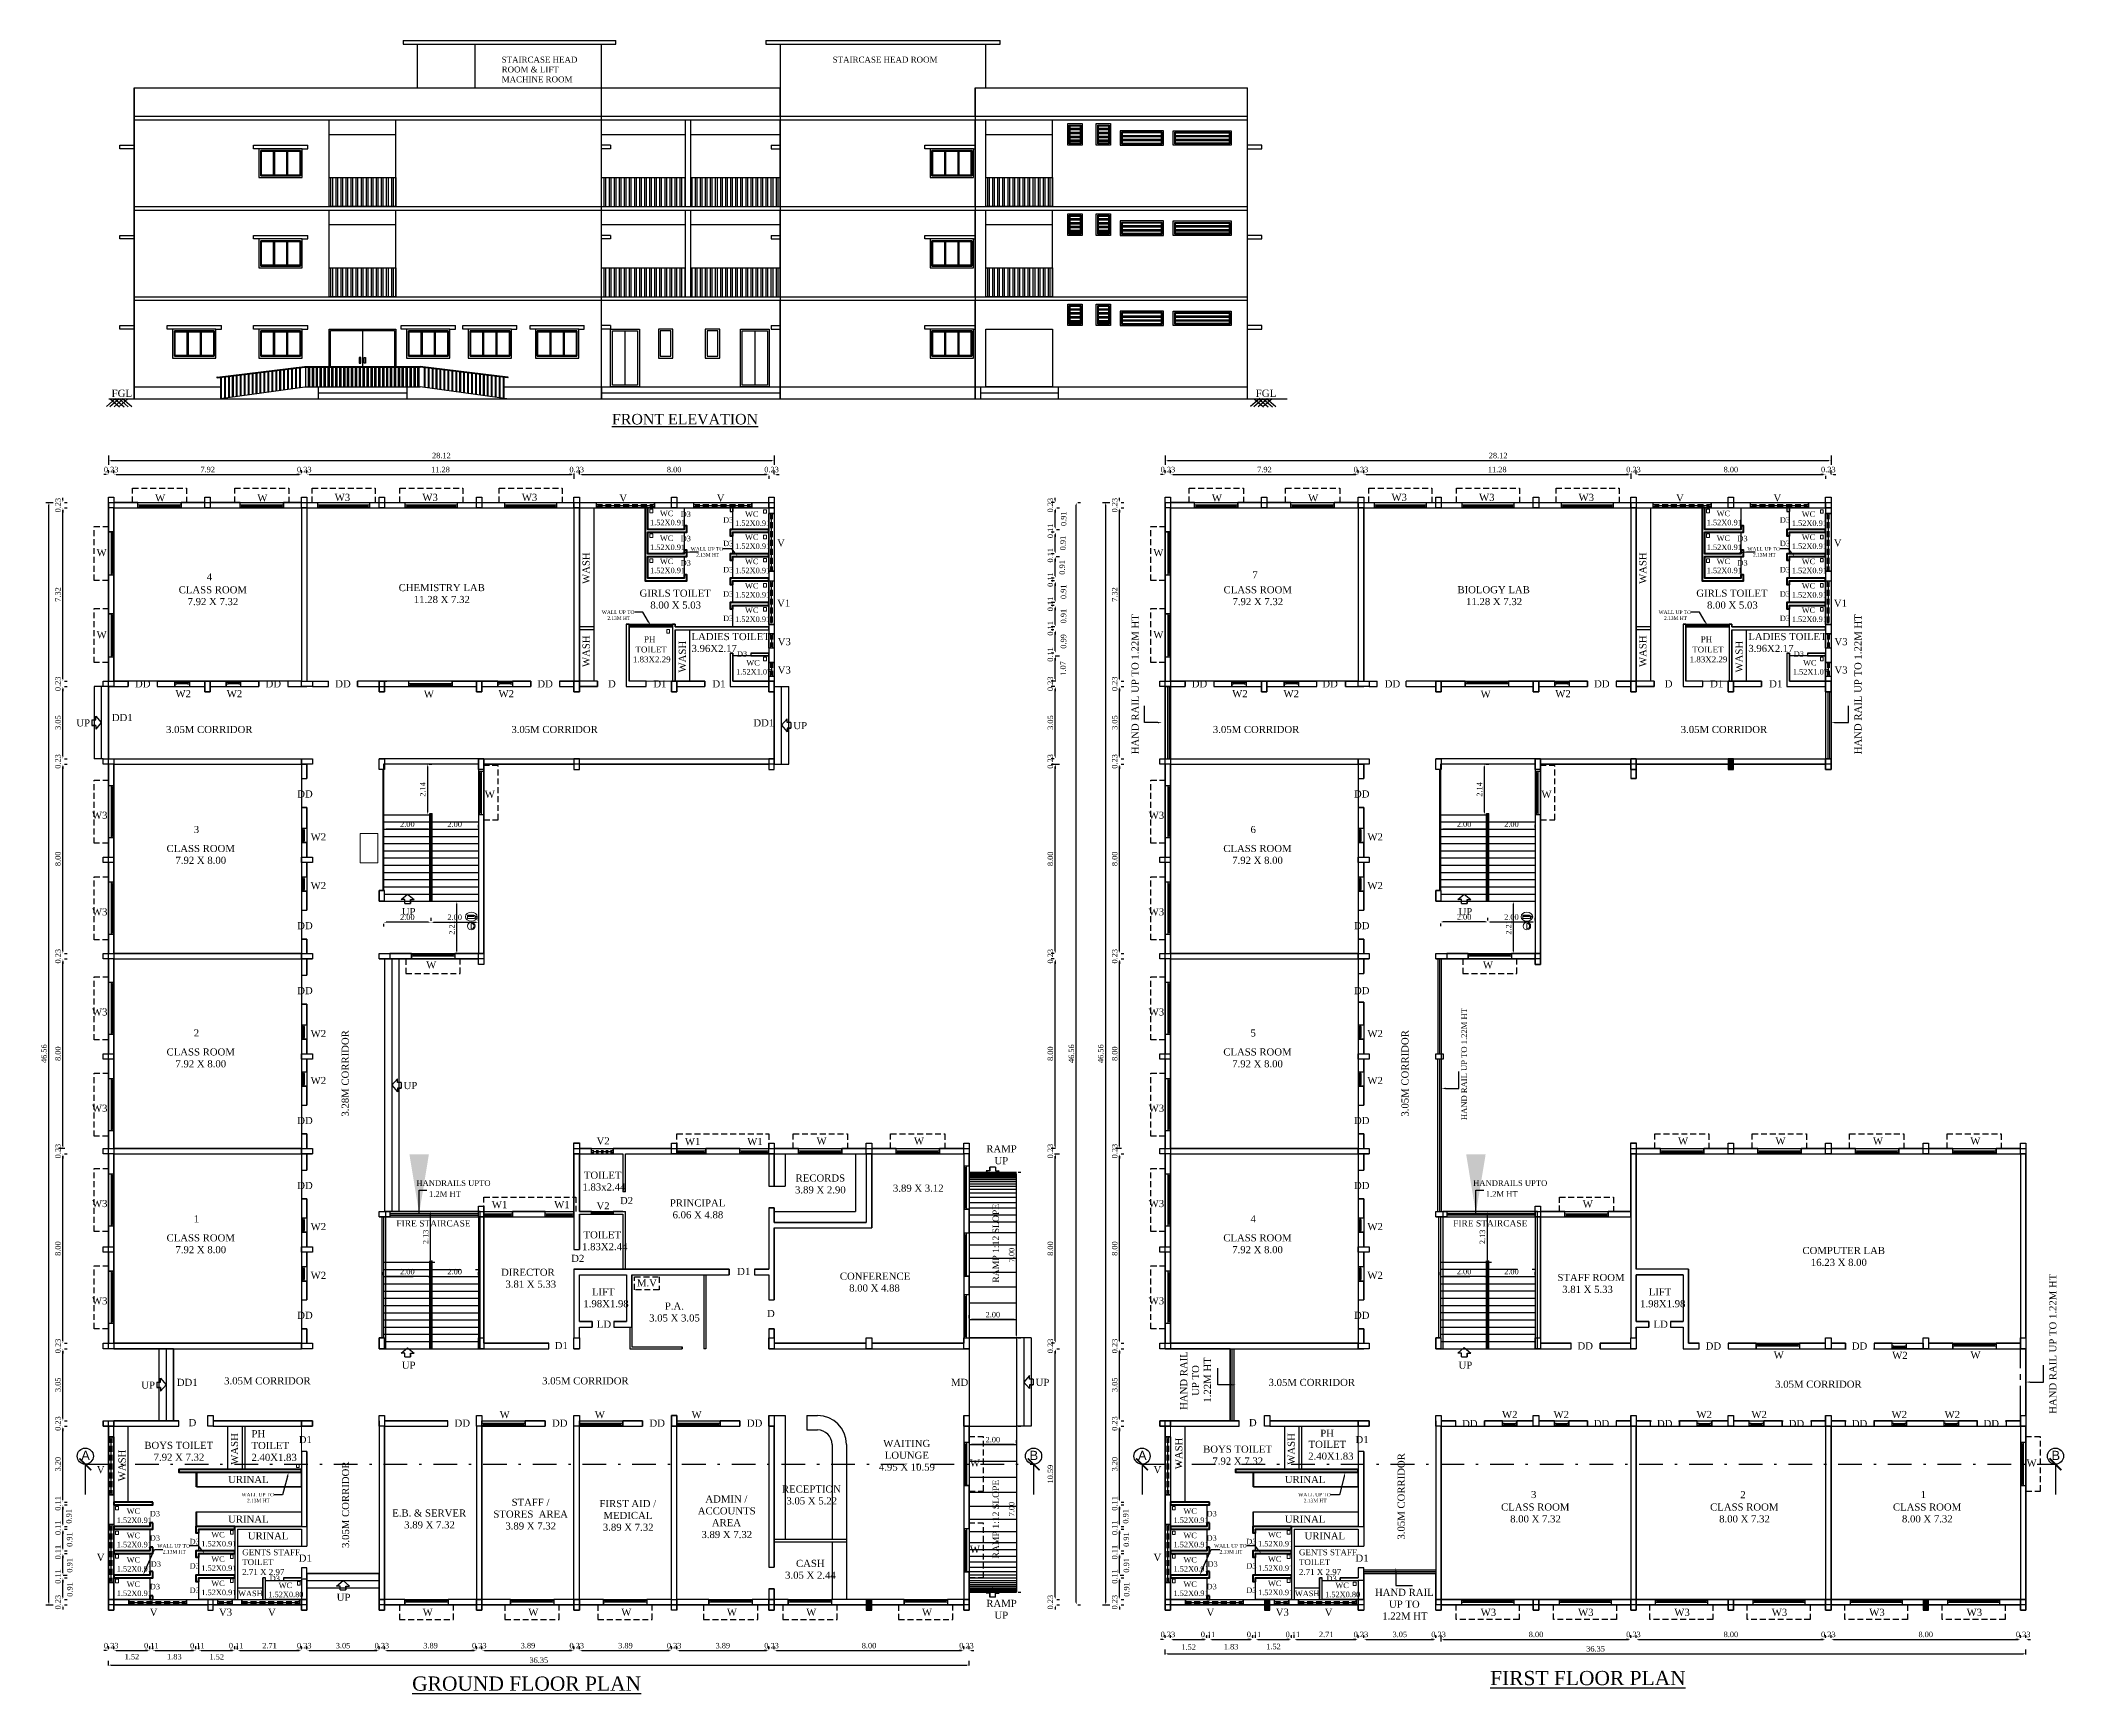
# Model space of a CAD drawing. Header units: metres. Extents: x 3616 to 3987, y 1122 to 1251.
# Drawn here: x 3782.9 to 3868.3, y 1154.9 to 1224.7 of the extents above; entities that cross this region are included whole.
import ezdxf
from ezdxf import colors
from ezdxf.entities.mleader import LeaderData, LeaderLine
from ezdxf.math import Vec2, Vec3

# ---------------------------------------------------------------- set-up
doc = ezdxf.new("R2010")
doc.units = ezdxf.units.M
for name, pattern in [('CENTER', [2, 1.25, -0.25, 0.25, -0.25]), ('DASHDOT', [1, 0.5, -0.25, 0, -0.25]), ('DASHED2', [0.375, 0.25, -0.125])]:
    doc.linetypes.add(name, pattern=pattern)
for name, color, linetype in [('AR_JOINERIES', 251, 'Continuous'), ('BLK_1_FLR_0_BLT_UP_AREA', 26, 'Continuous'), ('BLK_1_FLR_0_EXIT_WIDTH_ STAIR', 1, 'Continuous'), ('BLK_1_FLR_0_EXIT_WIDTH_DOOR', 2, 'Continuous'), ('BLK_1_FLR_0_FIRESTAIR_1', 1, 'Continuous'), ('BLK_1_FLR_0_REGULAR_ROOM_1', 117, 'Continuous'), ('BLK_1_FLR_0_REGULAR_ROOM_2', 117, 'Continuous'), ('BLK_1_FLR_0_REGULAR_ROOM_3', 117, 'Continuous'), ('BLK_1_FLR_0_REGULAR_ROOM_4', 117, 'Continuous'), ('BLK_1_FLR_0_URINAL', 235, 'Continuous'), ('BLK_1_FLR_0_WATER_CLOSET', 213, 'Continuous'), ('BLK_1_FLR_1_BLT_UP_AREA', 26, 'Continuous'), ('BLK_1_FLR_1_EXIT_WIDTH_DOOR', 2, 'Continuous'), ('BLK_1_FLR_1_EXIT_WIDTH_STAIR', 1, 'Continuous'), ('BLK_1_FLR_1_FIRESTAIR_1', 1, 'Continuous'), ('BLK_1_FLR_1_REGULAR_ROOM_1', 117, 'Continuous'), ('BLK_1_FLR_1_REGULAR_ROOM_2', 117, 'Continuous'), ('BLK_1_FLR_1_REGULAR_ROOM_3', 117, 'Continuous'), ('BLK_1_FLR_1_REGULAR_ROOM_4', 117, 'Continuous'), ('BLK_1_FLR_1_REGULAR_ROOM_5', 117, 'Continuous'), ('BLK_1_FLR_1_REGULAR_ROOM_6', 117, 'Continuous'), ('BLK_1_FLR_1_REGULAR_ROOM_7', 117, 'Continuous'), ('BLK_1_FLR_1_URINAL', 235, 'Continuous'), ('BLK_1_FLR_1_WATER_CLOSET', 213, 'Continuous')]:
    doc.layers.add(name, color=color, linetype=linetype)
for name, color, linetype, lineweight in [('BLK_1_FLR_0_DRINKING_WATER', 7, 'Continuous', 5), ('BLK_1_FLR_0_SP_WC', 233, 'Continuous', 5), ('BLK_1_FLR_0_WASH', 243, 'Continuous', 5), ('BLK_1_FLR_1_SP_WC', 233, 'Continuous', 5), ('BLK_1_FLR_1_WASH', 243, 'Continuous', 5), ('elev', 144, 'Continuous', 13), ('text', 7, 'Continuous', 5), ('wall 1', 23, 'Continuous', 18)]:
    doc.layers.add(name, color=color, linetype=linetype, lineweight=lineweight)
doc.styles.add('00', font='romantic.ttf')
doc.styles.add('ANAND', font='times.ttf')
doc.styles.add('HEADING-1', font='arial.ttf')
doc.styles.add('ROMANS', font='swissl.ttf')
doc.styles.get("Standard").update_dxf_attribs({"font": 'arial.ttf'})
doc.dimstyles.new('ISO-25', dxfattribs={"dimtxt": 2.5, "dimasz": 2.5, "dimexe": 1.25, "dimexo": 0.625, "dimtad": 1, "dimtxsty": 'Standard', "dimcen": 2.5, "dimadec": 0, "dimazin": 0, "dimtfac": 1, "dimtmove": 0, "dimatfit": 3, "dimfxl": 0, "dimarcsym": 0})
doc.dimstyles.new('Normal', dxfattribs={"dimscale": 128, "dimtxt": 0.09375, "dimasz": 0.09375, "dimexe": 0.0625, "dimexo": 0.1875, "dimgap": 0.03125, "dimtad": 1, "dimdec": 0, "dimzin": 3, "dimdsep": 46, "dimtxsty": 'ROMANS', "dimblk1": 'ARCHTICK', "dimblk2": 'ARCHTICK', "dimsah": 1, "dimcen": -0.09375, "dimdle": 0.0625, "dimclrd": 256, "dimclre": 256, "dimclrt": 2, "dimazin": 0, "dimtfac": 0.91, "dimtdec": 0, "dimtmove": 0, "dimatfit": 3, "dimldrblk": 'ARCHTICK', "dimfxl": 0, "dimfrac": 1, "dimtolj": 1, "dimtzin": 3, "dimlwd": -1, "dimlwe": -1, "dimarcsym": 0})
doc.dimstyles.new('V1', dxfattribs={"dimtxt": 0.23, "dimasz": 0.1, "dimexe": 0.18, "dimexo": 0.0625, "dimgap": 0.09, "dimtad": 1, "dimzin": 0, "dimdsep": 46, "dimtxsty": 'ANAND', "dimcen": 0.09, "dimadec": 0, "dimazin": 0, "dimtfac": 1, "dimtix": 1, "dimtofl": 0, "dimtmove": 2, "dimatfit": 0, "dimfxl": 0, "dimtolj": 1, "dimtzin": 0, "dimarcsym": 0})
pattern_1 = [(270, (2231.23695, 2364.83972), (0.21375, -1e-16), []), (270, (2231.1657, 2364.76847), (0.21375, -1e-16), [])]
pattern_2 = [(180, (2231.23695, 2364.83972), (0, -0.165), []), (180, (2231.18195, 2364.89472), (0, -0.165), [])]
pattern_3 = [(180, (2231.23695, 2364.53972), (0, -0.165), []), (180, (2231.18195, 2364.59472), (0, -0.165), [])]
pattern_4 = [(180, (2231.23695, 2368.64972), (0, -0.165), []), (180, (2231.18195, 2368.70472), (0, -0.165), [])]
pattern_5 = [(270, (2231.23695, 2368.64972), (0.21375, -1e-16), []), (270, (2231.1657, 2368.57847), (0.21375, -1e-16), [])]
pattern_6 = [(180, (2231.23695, 2372.45972), (0, -0.165), []), (180, (2231.18195, 2372.51472), (0, -0.165), [])]
pattern_7 = [(180, (2231.23695, 2368.34972), (0, -0.165), []), (180, (2231.18195, 2368.40472), (0, -0.165), [])]
pattern_8 = [(180, (2231.23695, 2372.15972), (0, -0.165), []), (180, (2231.18195, 2372.21472), (0, -0.165), [])]

msp = doc.modelspace()

# ---------------------------------------------------------------- texts
at = {"style": 'ANAND'}
for s, height, p in [('%%UFRONT ELEVATION', 0.4442054, (3807.04117, 1208.47172, -0.0324)), ('W3', 0.3, (3795.33226, 1205.24176, -0.0324)), ('W3', 0.3, (3799.03261, 1205.24176, -0.0324)), ('W3', 0.3, (3803.23239, 1205.24176, -0.0324)), ('W3', 0.3, (3839.96, 1205.24176, -0.0324)), ('W3', 0.3, (3843.66035, 1205.24176, -0.0324)), ('W3', 0.3, (3847.86013, 1205.24176, -0.0324)), ('W', 0.3, (3787.74616, 1205.21792, -0.0324)), ('W', 0.3, (3792.0649, 1205.21792, -0.0324)), ('V', 0.3, (3807.35177, 1205.21792, -0.0324)), ('D3', 0.23, (3809.94274, 1204.56676, -0.0324)), ('V', 0.3, (3811.46657, 1205.21792, -0.0324)), ('W', 0.3, (3832.3739, 1205.21792, -0.0324)), ('W', 0.3, (3836.44153, 1205.21792, -0.0324)), ('V', 0.3, (3851.97951, 1205.21792, -0.0324)), ('V', 0.3, (3856.09431, 1205.21792, -0.0324)), ('D3', 0.23, (3811.7362, 1204.32091, -0.0324)), ('D3', 0.23, (3856.36394, 1204.32091, -0.0324)), ('W', 0.3, (3785.2759, 1202.9113, -0.0324)), ('D3', 0.23, (3809.94274, 1203.53806, -0.0324)), ('D3', 0.23, (3811.7362, 1203.33029, -0.0324)), ('V', 0.3, (3814.01577, 1203.32045, -0.0324)), ('W', 0.3, (3829.90364, 1202.9113, -0.0324)), ('D3', 0.23, (3854.57048, 1203.53806, -0.0324)), ('D3', 0.23, (3856.36394, 1203.33029, -0.0324)), ('V', 0.3, (3858.64351, 1203.32045, -0.0324)), ('4', 0.3, (3789.92473, 1201.87986, -0.0324)), ('D3', 0.23, (3809.94274, 1202.50936, -0.0324)), ('D3', 0.23, (3811.7362, 1202.22327, -0.0324)), ('7', 0.3, (3834.08902, 1201.97254, -0.0324)), ('D3', 0.23, (3854.57048, 1202.50936, -0.0324)), ('D3', 0.23, (3856.36394, 1202.22327, -0.0324)), ('D3', 0.23, (3811.7362, 1201.19457, -0.0324)), ('D3', 0.23, (3856.36394, 1201.19457, -0.0324)), ('D3', 0.23, (3811.7362, 1200.16587, -0.0324)), ('V1', 0.3, (3814.01577, 1200.77215, -0.0324)), ('D3', 0.23, (3856.36394, 1200.16587, -0.0324)), ('V1', 0.3, (3858.64351, 1200.77215, -0.0324)), ('W', 0.3, (3785.2759, 1199.4442, -0.0324)), ('W', 0.3, (3829.90364, 1199.4442, -0.0324)), ('PH', 0.25, (3808.39273, 1199.27515, -0.0324)), ('D3', 0.23, (3812.32029, 1198.66085, -0.0324)), ('V3', 0.3, (3814.04117, 1199.14767, -0.0324)), ('PH', 0.25, (3853.02047, 1199.27515, -0.0324)), ('D3', 0.23, (3856.94803, 1198.66085, -0.0324)), ('V3', 0.3, (3858.66891, 1199.14767, -0.0324)), ('V3', 0.3, (3814.04117, 1197.95293, -0.0324)), ('V3', 0.3, (3858.66891, 1197.95293, -0.0324)), ('DD', 0.3, (3786.89714, 1197.36633, -0.0324)), ('W2', 0.3, (3788.60653, 1196.94997, -0.0324)), ('W2', 0.3, (3790.77208, 1196.94997, -0.0324)), ('DD', 0.3, (3792.41257, 1197.36633, -0.0324)), ('DD', 0.3, (3795.35534, 1197.36633, -0.0324)), ('W', 0.3, (3799.09641, 1196.93412, -0.0324)), ('W2', 0.3, (3802.24925, 1196.94997, -0.0324)), ('DD', 0.3, (3803.88974, 1197.36633, -0.0324)), ('D', 0.3, (3806.87445, 1197.36633, -0.0324)), ('D1', 0.3, (3808.78919, 1197.36633, -0.0324)), ('D1', 0.3, (3811.28282, 1197.36633, -0.0324)), ('DD', 0.3, (3831.52488, 1197.36633, -0.0324)), ('W2', 0.3, (3833.23427, 1196.94997, -0.0324)), ('W2', 0.3, (3835.39982, 1196.94997, -0.0324)), ('DD', 0.3, (3837.04031, 1197.36633, -0.0324)), ('DD', 0.3, (3839.67559, 1197.36633, -0.0324)), ('W', 0.3, (3843.72415, 1196.93412, -0.0324)), ('W2', 0.3, (3846.87699, 1196.94997, -0.0324)), ('DD', 0.3, (3848.51748, 1197.36633, -0.0324)), ('D', 0.3, (3851.50219, 1197.36633, -0.0324)), ('D1', 0.3, (3853.41693, 1197.36633, -0.0324)), ('D1', 0.3, (3855.91056, 1197.36633, -0.0324)), ('DD1', 0.3, (3785.92079, 1195.94087, -0.0324)), ('UP', 0.3, (3784.41956, 1195.71582, -0.0324)), ('3.05M CORRIDOR ', 0.3, (3788.2086, 1195.43881, -0.0324)), ('3.05M CORRIDOR ', 0.3, (3802.79215, 1195.43881, -0.0324)), ('DD1', 0.3, (3813.01247, 1195.71793, -0.0324)), ('UP', 0.3, (3814.70095, 1195.60152, -0.0324)), ('3.05M CORRIDOR ', 0.3, (3832.41824, 1195.43881, -0.0324)), ('3.05M CORRIDOR ', 0.3, (3852.17667, 1195.43881, -0.0324)), ('DD', 0.3, (3793.74986, 1192.71455, -0.0324)), ('W', 0.3, (3801.66758, 1192.70279, -0.0324)), ('DD', 0.3, (3838.3776, 1192.71455, -0.0324)), ('W', 0.3, (3846.29532, 1192.70279, -0.0324)), ('W3', 0.3, (3785.0801, 1191.815, -0.0324)), ('W3', 0.3, (3829.70784, 1191.815, -0.0324)), ('3', 0.3, (3789.38074, 1191.21475, -0.0324)), ('W2', 0.3, (3794.31613, 1190.90253, -0.0324)), ('6', 0.3, (3834.00848, 1191.21475, -0.0324)), ('W2', 0.3, (3838.94387, 1190.90253, -0.0324)), ('W2', 0.3, (3794.31613, 1188.84513, -0.0324)), ('W2', 0.3, (3838.94387, 1188.84513, -0.0324)), ('W3', 0.3, (3785.0801, 1187.7383, -0.0324)), ('UP', 0.3, (3798.16559, 1187.74647, -0.0324)), ('W3', 0.3, (3829.70784, 1187.7383, -0.0324)), ('UP', 0.3, (3842.79333, 1187.74647, -0.0324)), ('DD', 0.3, (3793.74986, 1187.15195, -0.0324)), ('DD', 0.3, (3838.3776, 1187.15195, -0.0324)), ('W', 0.3, (3799.19372, 1185.49866, -0.0324)), ('W', 0.3, (3843.82146, 1185.49866, -0.0324)), ('DD', 0.3, (3793.74986, 1184.40875, -0.0324)), ('DD', 0.3, (3838.3776, 1184.40875, -0.0324)), ('W3', 0.3, (3785.0801, 1183.5092, -0.0324)), ('W3', 0.3, (3829.70784, 1183.5092, -0.0324)), ('2', 0.3, (3789.38074, 1182.62196, -0.0324)), ('W2', 0.3, (3794.31613, 1182.59673, -0.0324)), ('5', 0.3, (3834.00848, 1182.62196, -0.0324)), ('W2', 0.3, (3838.94387, 1182.59673, -0.0324)), ('W2', 0.3, (3794.31613, 1180.61553, -0.0324)), ('W2', 0.3, (3838.94387, 1180.61553, -0.0324)), ('UP', 0.3, (3798.24175, 1180.39979, -0.0324)), ('W3', 0.3, (3785.0801, 1179.44205, -0.0324)), ('DD', 0.3, (3793.74986, 1178.92235, -0.0324)), ('W3', 0.3, (3829.70784, 1179.44205, -0.0324)), ('DD', 0.3, (3838.3776, 1178.92235, -0.0324)), ('V2', 0.3, (3806.39083, 1178.06383, -0.0324)), ('W1', 0.3, (3810.11852, 1178.0375, -0.0324)), ('W1', 0.3, (3812.75396, 1178.0375, -0.0324)), ('W', 0.3, (3815.67854, 1178.06407, -0.0324)), ('W', 0.3, (3819.79334, 1178.06407, -0.0324)), ('W', 0.3, (3852.06246, 1178.06259, -0.0324)), ('W', 0.3, (3856.17726, 1178.06198, -0.0324)), ('W', 0.3, (3860.29206, 1178.06259, -0.0324)), ('W', 0.3, (3864.40686, 1178.06259, -0.0324)), ('DD', 0.3, (3793.74986, 1176.17915, -0.0324)), ('DD', 0.3, (3838.3776, 1176.17915, -0.0324)), ('W3', 0.3, (3785.0801, 1175.41719, -0.0324)), ('W1', 0.3, (3801.96512, 1175.37167, -0.0324)), ('W1', 0.3, (3804.60056, 1175.37167, -0.0324)), ('V2', 0.3, (3806.38665, 1175.32447, -0.0324)), ('D2', 0.3, (3807.37891, 1175.54118, -0.0324)), ('W3', 0.3, (3829.70784, 1175.41719, -0.0324)), ('W', 0.3, (3848.03808, 1175.3958, -0.0324)), ('1', 0.3, (3789.38074, 1174.77097, -0.0324)), ('4', 0.3, (3834.00848, 1174.77097, -0.0324)), ('W2', 0.3, (3794.31613, 1174.44333, -0.0324)), ('W2', 0.3, (3838.94387, 1174.44333, -0.0324)), ('D2', 0.3, (3805.32139, 1173.10139, -0.0324)), ('W2', 0.3, (3794.31613, 1172.38593, -0.0324)), ('M.V', 0.3, (3808.09517, 1172.0666)), ('D1', 0.3, (3812.32898, 1172.54966, -0.0324)), ('W2', 0.3, (3838.94387, 1172.38593, -0.0324)), ('W3', 0.3, (3785.0801, 1171.31066, -0.0324)), ('W3', 0.3, (3829.70784, 1171.31066, -0.0324)), ('DD', 0.3, (3793.74986, 1170.69735, -0.0324)), ('LD', 0.3, (3806.40202, 1170.32362)), ('D', 0.3, (3813.58868, 1170.77099, -0.0324)), ('DD', 0.3, (3838.3776, 1170.69735, -0.0324)), ('LD', 0.3, (3851.02897, 1170.32303)), ('D1', 0.3, (3804.62314, 1169.41843)), ('DD', 0.3, (3847.81777, 1169.40339, -0.0324)), ('DD', 0.3, (3853.22926, 1169.40197, -0.0324)), ('DD', 0.3, (3859.40146, 1169.40197, -0.0324)), ('UP', 0.3, (3798.16559, 1168.58851, -0.0324)), ('UP', 0.3, (3842.79333, 1168.59095, -0.0324)), ('W', 0.3, (3856.10346, 1169.02031, -0.0324)), ('W2', 0.3, (3861.10595, 1169.00624, -0.0324)), ('W', 0.3, (3864.4112, 1169.02031, -0.0324)), ('UP', 0.3, (3787.16276, 1167.75042, -0.0324)), ('DD1', 0.3, (3788.66399, 1167.86572, -0.0324)), ('3.05M CORRIDOR ', 0.3, (3790.66488, 1167.92957, -0.0324)), ('3.05M CORRIDOR ', 0.3, (3804.09379, 1167.92957, -0.0324)), ('MD', 0.3, (3821.35817, 1167.86572, -0.0324)), ('UP', 0.3, (3824.93341, 1167.86572, -0.0324)), ('3.05M CORRIDOR ', 0.3, (3834.7701, 1167.86374, -0.0324)), ('3.05M CORRIDOR ', 0.3, (3856.1662, 1167.78809, -0.0324)), ('D', 0.3, (3789.16147, 1166.16469, -0.0324)), ('DD', 0.3, (3800.39443, 1166.14372, -0.0324)), ('W', 0.3, (3802.30011, 1166.50662, -0.0324)), ('DD', 0.3, (3804.50923, 1166.14372, -0.0324)), ('W', 0.3, (3806.31516, 1166.50662, -0.0324)), ('DD', 0.3, (3808.62403, 1166.14372, -0.0324)), ('W', 0.3, (3810.40239, 1166.50662, -0.0324)), ('DD', 0.3, (3812.73883, 1166.14372, -0.0324)), ('D', 0.3, (3833.94161, 1166.16469, -0.0324)), ('DD', 0.3, (3842.94226, 1166.12537, -0.0324)), ('W2', 0.3, (3844.62836, 1166.5099, -0.0324)), ('W2', 0.3, (3846.80261, 1166.5099, -0.0324)), ('DD', 0.3, (3848.50486, 1166.12537, -0.0324)), ('DD', 0.3, (3851.17186, 1166.12537, -0.0324)), ('W2', 0.3, (3852.84103, 1166.5099, -0.0324)), ('W2', 0.3, (3855.1609, 1166.5099, -0.0324)), ('DD', 0.3, (3856.73446, 1166.12537, -0.0324)), ('DD', 0.3, (3859.40146, 1166.12537, -0.0324)), ('W2', 0.3, (3861.07938, 1166.5099, -0.0324)), ('W2', 0.3, (3863.31773, 1166.5099, -0.0324)), ('DD', 0.3, (3864.96406, 1166.12537, -0.0324)), ('D1', 0.3, (3793.81263, 1165.44772, -0.0324)), ('PH', 0.3, (3836.95416, 1165.71653, -0.0324)), ('D1', 0.3, (3838.44037, 1165.44772, -0.0324)), ('W', 0.3, (3822.15315, 1164.4602, -0.0324)), ('W', 0.3, (3866.78089, 1164.4602, -0.0324)), ('V', 0.3, (3785.28582, 1164.17599, -0.0324)), ('URINAL', 0.3, (3790.83031, 1163.76468, -0.0324)), ('V', 0.3, (3829.91356, 1164.17599, -0.0324)), ('URINAL', 0.3, (3835.45805, 1163.76468, -0.0324)), ('3', 0.3, (3845.85331, 1163.12821, -0.0324)), ('2', 0.3, (3854.69262, 1163.1218, -0.0324)), ('1', 0.3, (3862.31251, 1163.12821, -0.0324)), ('D3', 0.23, (3787.52531, 1162.35493, -0.0324)), ('URINAL', 0.3, (3790.83031, 1162.08828, -0.0324)), ('D3', 0.23, (3832.15305, 1162.35493, -0.0324)), ('URINAL', 0.3, (3835.45805, 1162.08828, -0.0324)), ('D3', 0.23, (3787.52531, 1161.32623, -0.0324)), ('D3', 0.23, (3789.20421, 1161.1773, -0.0324)), ('URINAL', 0.3, (3791.66441, 1161.38264, -0.0324)), ('W', 0.3, (3822.15315, 1160.81342, -0.0324)), ('D3', 0.23, (3832.15305, 1161.32623, -0.0324)), ('D3', 0.23, (3833.83195, 1161.1773, -0.0324)), ('URINAL', 0.3, (3836.29215, 1161.38264, -0.0324)), ('V', 0.3, (3785.28582, 1160.47455, -0.0324)), ('D3', 0.23, (3787.5651, 1160.22796, -0.0324)), ('D3', 0.23, (3789.20421, 1160.1486, -0.0324)), ('D1', 0.3, (3793.81263, 1160.44061, -0.0324)), ('V', 0.3, (3829.91356, 1160.47455, -0.0324)), ('D3', 0.23, (3832.19284, 1160.22796, -0.0324)), ('D3', 0.23, (3833.83195, 1160.1486, -0.0324)), ('D1', 0.3, (3838.44037, 1160.44061, -0.0324)), ('D3', 0.23, (3787.52531, 1159.27658, -0.0324)), ('D3', 0.23, (3792.5878, 1159.6185, -0.06481)), ('D3', 0.23, (3832.15305, 1159.27658, -0.0324)), ('D3', 0.23, (3837.21554, 1159.6185, -0.06481)), ('D3', 0.23, (3789.20421, 1159.1199, -0.0324)), ('WASH', 0.23, (3791.2552, 1158.98647, -0.0324)), ('UP', 0.3, (3795.41618, 1158.78915, -0.0324)), ('D3', 0.23, (3833.83195, 1159.1199, -0.0324)), ('WASH', 0.23, (3835.88294, 1158.98647, -0.0324)), ('V', 0.3, (3787.52205, 1158.15459, -0.0324)), ('V3', 0.3, (3790.44589, 1158.16137, -0.0324)), ('V', 0.3, (3792.51612, 1158.15459, -0.0324)), ('W', 0.3, (3799.04789, 1158.16137, -0.0324)), ('W', 0.3, (3803.50559, 1158.16137, -0.0324)), ('W', 0.3, (3807.43443, 1158.16137, -0.0324)), ('W', 0.3, (3811.89213, 1158.16137, -0.0324)), ('W', 0.3, (3815.2428, 1158.16137, -0.0324)), ('W', 0.3, (3820.13211, 1158.16137, -0.0324)), ('V', 0.3, (3832.14979, 1158.15459, -0.0324)), ('V3', 0.3, (3835.07363, 1158.16137, -0.0324)), ('V', 0.3, (3837.14386, 1158.15459, -0.0324)), ('W3', 0.3, (3843.72673, 1158.15379, -0.0324)), ('W3', 0.3, (3847.84153, 1158.15379, -0.0324)), ('W3', 0.3, (3851.9054, 1158.15379, -0.0324)), ('W3', 0.3, (3856.0202, 1158.15379, -0.0324)), ('W3', 0.3, (3860.135, 1158.15379, -0.0324)), ('W3', 0.3, (3864.2498, 1158.15379, -0.0324)), ('%%UGROUND FLOOR PLAN', 0.6, (3798.60214, 1154.99308, -0.0324)), ('%%UFIRST FLOOR PLAN', 0.6, (3844.12558, 1155.22803, -0.0324))]:
    msp.add_text(s, height=height, dxfattribs=at).set_placement(p)
for s, height, p in [('WASH', 0.3, (3806.09709, 1201.73463, -0.0324)), ('WASH', 0.3, (3850.72483, 1201.73463, -0.0324)), ('HAND RAIL UP TO 1.22M HT', 0.3, (3829.28271, 1194.53815, -0.0324)), ('HAND RAIL UP TO 1.22M HT', 0.3, (3859.81058, 1194.53815, -0.0324)), ('WASH', 0.3, (3806.09709, 1198.22555, -0.0324)), ('WASH', 0.3, (3850.72483, 1198.22555, -0.0324)), ('WASH', 0.3, (3810.16191, 1197.99294, -0.0324)), ('WASH', 0.3, (3854.78965, 1197.99294, -0.0324)), ('HAND RAIL UP TO 1.22M HT', 0.24, (3843.15123, 1179.09086, -0.0324)), ('3.28M CORRIDOR ', 0.3, (3795.92661, 1179.2386, -0.0324)), ('3.05M CORRIDOR ', 0.3, (3840.681, 1179.2386, -0.0324)), ('RAMP 1:12 SLOPE', 0.27, (3823.38503, 1172.22399, -0.0324)), ('HAND RAIL UP TO 1.22M HT', 0.3, (3868.04018, 1166.68705, -0.0324)), ('WASH', 0.3, (3791.25043, 1164.53451, -0.0324)), ('WASH', 0.3, (3831.12759, 1164.34535, -0.0324)), ('WASH', 0.3, (3835.87817, 1164.53451, -0.0324)), ('WASH', 0.3, (3786.49985, 1163.83872, -0.0324)), ('3.05M CORRIDOR ', 0.3, (3795.93962, 1161.02157, -0.0324)), ('3.05M CORRIDOR ', 0.3, (3840.51952, 1161.37485, -0.0324)), ('RAMP 1:12 SLOPE', 0.27, (3823.38503, 1160.57502, -0.0324))]:
    msp.add_text(s, height=height, rotation=90, dxfattribs=at).set_placement(p)
at = {"linetype": 'ByBlock', "lineweight": -2, "style": 'HEADING-1'}
for s, p in [('A', (3784.62934, 1164.73464, -0.0324)), ('B', (3824.6766, 1164.73464, -0.0324)), ('A', (3829.25708, 1164.73464, -0.0324)), ('B', (3867.83296, 1164.73464, -0.0324))]:
    msp.add_text(s, height=0.39, dxfattribs=at).set_placement(p)
for s, insert, char_height, width, attachment_point, style in [('STAIRCASE HEAD ROOM & LIFT MACHINE ROOM', (3802.38274, 1224.00295, -0.0324), 0.25, 3.5908455, 1, 'ANAND'), ('STAIRCASE HEAD ROOM', (3816.36128, 1224.00295, -0.0324), 0.25, 4.9373021, 1, 'ANAND'), ('{\\W6.429734; }WC\\P{\\W1.58989; }1.52X0.91', (3808.50876, 1204.82685, -0.0324), 0.23, 1.6226107, 1, 'ANAND'), ('{\\W6.429734; }WC\\P{\\W1.58989; }1.52X0.91', (3812.10287, 1204.8003, -0.0324), 0.23, 1.6226107, 1, 'ANAND'), ('{\\W6.429734; }WC\\P{\\W1.58989; }1.52X0.91', (3853.1365, 1204.82685, -0.0324), 0.23, 1.6226107, 1, 'ANAND'), ('{\\W6.429734; }WC\\P{\\W1.58989; }1.52X0.91', (3856.73061, 1204.8003, -0.0324), 0.23, 1.6226107, 1, 'ANAND'), ('{\\W6.429734; }WC\\P{\\W1.58989; }1.52X0.91', (3812.10287, 1203.8291, -0.0324), 0.23, 1.6226107, 1, 'ANAND'), ('{\\W6.429734; }WC\\P{\\W1.58989; }1.52X0.91', (3856.73061, 1203.8291, -0.0324), 0.23, 1.6226107, 1, 'ANAND'), ('{\\W6.429734; }WC\\P{\\W1.58989; }1.52X0.91', (3808.50876, 1203.78266, -0.0324), 0.23, 1.6226107, 1, 'ANAND'), ('{\\W6.429734; }WC\\P{\\W1.58989; }1.52X0.91', (3853.1365, 1203.78266, -0.0324), 0.23, 1.6226107, 1, 'ANAND'), ('{\\W6.429734; }WC\\P{\\W1.58989; }1.52X0.91', (3808.50876, 1202.80274, -0.0324), 0.23, 1.6226107, 1, 'ANAND'), ('{\\W6.429734; }WC\\P{\\W1.58989; }1.52X0.91', (3812.10287, 1202.8004, -0.0324), 0.23, 1.6226107, 1, 'ANAND'), ('{\\W6.429734; }WC\\P{\\W1.58989; }1.52X0.91', (3853.1365, 1202.80274, -0.0324), 0.23, 1.6226107, 1, 'ANAND'), ('{\\W6.429734; }WC\\P{\\W1.58989; }1.52X0.91', (3856.73061, 1202.8004, -0.0324), 0.23, 1.6226107, 1, 'ANAND'), ('{\\W1.921818; }CLASS ROOM   \\P{\\W5.246037; }7.92 X 7.32', (3788.5249, 1201.63953, -0.0324), 0.3, 3.2188771, 1, 'ANAND'), ('{\\W0.434761; }CHEMISTRY LAB   \\P{\\W6.182808; }11.28 X 7.32', (3797.97321, 1201.72985, -0.0324), 0.3, 3.612371, 1, 'ANAND'), ('{\\W1.136718; }GIRLS TOILET\\P{\\W5.134765; }8.00 X 5.03 ', (3808.07865, 1201.49305, -0.0324), 0.3, 3.165465, 1, 'ANAND'), ('{\\W6.429734; }WC\\P{\\W1.58989; }1.52X0.91', (3812.10287, 1201.7717, -0.0324), 0.23, 1.6226107, 1, 'ANAND'), ('{\\W1.921818; }CLASS ROOM   \\P{\\W5.246037; }7.92 X 7.32', (3832.65266, 1201.63953, -0.0324), 0.3, 3.2188771, 1, 'ANAND'), ('{\\W1.022173; }BIOLOGY LAB      \\P{\\W4.251666; }11.28 X 7.32', (3842.62994, 1201.64052, -0.0324), 0.3, 3.1846516, 1, 'ANAND'), ('{\\W1.136718; }GIRLS TOILET\\P{\\W5.134765; }8.00 X 5.03 ', (3852.70639, 1201.49305, -0.0324), 0.3, 3.165465, 1, 'ANAND'), ('{\\W6.429734; }WC\\P{\\W1.58989; }1.52X0.91', (3856.73061, 1201.7717, -0.0324), 0.23, 1.6226107, 1, 'ANAND'), ('{\\W6.429734; }WC\\P{\\W1.58989; }1.52X0.91', (3812.10287, 1200.743, -0.0324), 0.23, 1.6226107, 1, 'ANAND'), ('{\\W6.429734; }WC\\P{\\W1.58989; }1.52X0.91', (3856.73061, 1200.743, -0.0324), 0.23, 1.6226107, 1, 'ANAND'), ('LADIES TOILET\\P3.96X2.17', (3810.40182, 1199.6615, -0.0324), 0.3, 3.686492, 1, 'ANAND'), ('LADIES TOILET\\P3.96X2.17', (3855.02956, 1199.6615, -0.0324), 0.3, 3.686492, 1, 'ANAND'), ('{\\W1.509765; }TOILET\\P{\\W0.27246; }1.83X2.29', (3807.89267, 1199.08985, -0.0324), 0.25, 1.5497477, 1, 'ANAND'), ('{\\W1.509765; }TOILET\\P{\\W0.27246; }1.83X2.29', (3852.52041, 1199.08985, -0.0324), 0.25, 1.5497477, 1, 'ANAND'), ('{\\W6.429734; }WC\\P{\\W1.434617; }1.52X1.07', (3812.15878, 1198.51899, -0.0324), 0.23, 1.6226107, 1, 'ANAND'), ('{\\W6.429734; }WC\\P{\\W1.434617; }1.52X1.07', (3856.78652, 1198.51899, -0.0324), 0.23, 1.6226107, 1, 'ANAND'), ('{\\W1.921818; }CLASS ROOM   \\P{\\W5.234318; }7.92 X 8.00', (3788.01341, 1190.71301, -0.0324), 0.3, 3.2188771, 1, 'ANAND'), ('{\\W1.921818; }CLASS ROOM   \\P{\\W5.234318; }7.92 X 8.00', (3832.64115, 1190.71301, -0.0324), 0.3, 3.2188771, 1, 'ANAND'), ('{\\W1.921818; }CLASS ROOM   \\P{\\W5.234318; }7.92 X 8.00', (3788.01341, 1182.12021, -0.0324), 0.3, 3.2188771, 1, 'ANAND'), ('{\\W1.921818; }CLASS ROOM   \\P{\\W5.234318; }7.92 X 8.00', (3832.64115, 1182.12021, -0.0324), 0.3, 3.2188771, 1, 'ANAND'), ('{\\W0.194791; }RAMP   \\P{\\W3.283658; }UP', (3822.8231, 1177.22247, -0.0324), 0.3, 1.2755876, 7, 'ANAND'), ('{\\W0.439326; }TOILET\\P1.83x2.44', (3805.7944, 1176.91486), 0.3, 1.6226107, 1, 'ANAND'), ('{\\W5.015023; }RECORDS\\P{\\W4.806039; }3.89 X 2.90', (3814.22772, 1176.79547, -0.06481), 0.3, 3.1225056, 1, 'ANAND'), ('{\\W2.426757; }PRINCIPAL   \\P{\\W3.442382; }6.06 X 4.88', (3809.21096, 1175.74336, -0.0324), 0.3, 2.8096611, 1, 'ANAND'), ('{\\W3.405273; }3.89 X 3.12', (3818.5212, 1176.36469, -0.06481), 0.3, 2.8096611, 1, 'ANAND'), ('{\\W1.921818; }CLASS ROOM   \\P{\\W5.234318; }7.92 X 8.00', (3788.01341, 1174.26923, -0.0324), 0.3, 3.2188771, 1, 'ANAND'), ('{\\W0.439326; }TOILET\\P1.83X2.44', (3805.77853, 1174.39715), 0.3, 1.6226107, 1, 'ANAND'), ('{\\W1.921818; }CLASS ROOM   \\P{\\W5.234318; }7.92 X 8.00', (3832.64115, 1174.26923, -0.0324), 0.3, 3.2188771, 1, 'ANAND'), ('{\\W2.904296; }    COMPUTER LAB                  \\P{\\W5.02344;  }16.23 X 8.00', (3856.53404, 1173.73349), 0.3, 4.4708003, 1, 'ANAND'), ('{\\W4.700995; }DIRECTOR\\P{\\W4.328995; }  3.81 X 5.33', (3801.82475, 1172.81471, -0.0324), 0.3, 3.247854, 1, '00'), ('CONFERENCE   \\P{\\W3.477539; }8.00 X 4.88', (3816.66421, 1172.65039, -0.06481), 0.3, 2.8096611, 1, 'ANAND'), ('{\\W6.223632; }   STAFF ROOM\\P{\\W5.49414;  }3.81 X 5.33', (3845.92571, 1172.59448, -0.06481), 0.3, 4.4708003, 1, 'ANAND'), ('{\\W3.194208; }LIFT\\P1.98X1.98', (3805.83411, 1171.98933), 0.3, 1.6226107, 1, 'ANAND'), ('{\\W9.30371; }P.A.   \\P{\\W3.454101; }3.05 X 3.05', (3808.21998, 1171.38638), 0.3, 2.8096611, 1, 'ANAND'), ('{\\W3.194208; }LIFT\\P1.98X1.98', (3850.46107, 1171.98875), 0.3, 1.6226107, 1, 'ANAND'), ('{\\W1.542968; }BOYS TOILET\\P{\\W5.004882; }7.92 X 7.32 ', (3787.11822, 1165.50494, -0.0324), 0.3, 3.165465, 1, 'ANAND'), ('PH\\PTOILET\\P2.40X1.83', (3791.81735, 1165.99851, -0.0324), 0.3, 1.5497477, 1, 'ANAND'), ('{\\W3.46582; }WAITING \\P{\\W4.050781; }LOUNGE  \\P{\\W1.858398; }4.95 X 10.59', (3818.10286, 1165.58629, -0.0324), 0.3, 2.6989185, 1, 'ANAND'), ('{\\W0.110351; }TOILET\\P2.40X1.83', (3836.44509, 1165.54958, -0.0324), 0.3, 1.5497477, 1, 'ANAND'), ('{\\W1.542968; }BOYS TOILET\\P{\\W5.004882; }7.92 X 7.32 ', (3831.8318, 1165.34412, -0.0324), 0.3, 3.165465, 1, 'ANAND'), ('{\\W2.069676; }RECEPTION   \\P{\\W3.726903; }3.05 X 5.22', (3813.98546, 1163.66065, -0.0324), 0.3, 2.8808974, 1, 'ANAND'), ('{\\W7.725499; }STAFF / \\P{\\W0.920812; }STORES  AREA   \\P{\\W5.383702; }3.89 X 7.32', (3801.92883, 1163.10163, -0.0324), 0.3, 3.247854, 1, 'ANAND'), ('{\\W1.085034; }FIRST AID / \\P{\\W2.580151; }MEDICAL   \\P{\\W2.334058; }3.89 X 7.32', (3806.39104, 1163.04553, -0.0324), 0.3, 2.5724028, 1, 'ANAND'), ('{\\W8.501231; }ADMIN / \\P{\\W5.667247; }ACCOUNTS  \\P{\\W5.45862;  }AREA   \\P{\\W7.043224; }3.89 X 7.32', (3810.02217, 1163.23913, -0.0324), 0.3, 3.6154134, 1, 'ANAND'), ('{\\W1.921818; }CLASS ROOM   \\P{\\W5.292912; }8.00 X 7.32', (3844.37329, 1162.90061, -0.0324), 0.3, 3.2188771, 1, 'ANAND'), ('{\\W1.921818; }CLASS ROOM   \\P{\\W5.292912; }8.00 X 7.32', (3853.19983, 1162.90061, -0.0324), 0.3, 3.2188771, 1, 'ANAND'), ('{\\W1.921818; }CLASS ROOM   \\P{\\W5.292912; }8.00 X 7.32', (3860.92036, 1162.90061, -0.0324), 0.3, 3.2188771, 1, 'ANAND'), ('{\\W6.429734; }WC\\P{\\W1.58989; }1.52X0.91', (3785.98986, 1162.69323, -0.0324), 0.23, 1.6226107, 1, 'ANAND'), ('{\\W0.748736; }E.B. & SERVER \\P{\\W5.224322; }3.89 X 7.32  ', (3797.67549, 1162.64765, -0.0324), 0.3, 3.2125537, 1, 'ANAND'), ('{\\W6.429734; }WC\\P{\\W1.58989; }1.52X0.91', (3830.6176, 1162.69323, -0.0324), 0.23, 1.6226107, 1, 'ANAND'), ('{\\W6.429734; }WC\\P{\\W1.58989; }1.52X0.91', (3785.98986, 1161.66453, -0.0324), 0.23, 1.6226107, 1, 'ANAND'), ('{\\W6.429734; }WC\\P{\\W1.58989; }1.52X0.91', (3789.56058, 1161.69928, -0.0324), 0.23, 1.6226107, 1, 'ANAND'), ('{\\W6.429734; }WC\\P{\\W1.58989; }1.52X0.91', (3830.6176, 1161.66453, -0.0324), 0.23, 1.6226107, 1, 'ANAND'), ('{\\W6.429734; }WC\\P{\\W1.58989; }1.52X0.91', (3834.18832, 1161.69928, -0.0324), 0.23, 1.6226107, 1, 'ANAND'), ('{\\W6.429734; }WC\\P{\\W1.58989; }1.52X0.91', (3785.98986, 1160.63583, -0.0324), 0.23, 1.6226107, 1, 'ANAND'), ('{\\W6.429734; }WC\\P{\\W1.58989; }1.52X0.91', (3789.56058, 1160.67058, -0.0324), 0.23, 1.6226107, 1, 'ANAND'), ('GENTS STAFF TOILET\\P2.71 X 2.97', (3791.42506, 1160.96427, -0.0324), 0.25, 2.8272661, 1, 'ANAND'), ('{\\W6.463867; }CASH   \\P{\\W2.391601; }3.05 X 2.44', (3814.08115, 1160.52111, -0.0324), 0.3, 2.5881759, 1, 'ANAND'), ('{\\W6.429734; }WC\\P{\\W1.58989; }1.52X0.91', (3830.6176, 1160.63583, -0.0324), 0.23, 1.6226107, 1, 'ANAND'), ('{\\W6.429734; }WC\\P{\\W1.58989; }1.52X0.91', (3834.18832, 1160.67058, -0.0324), 0.23, 1.6226107, 1, 'ANAND'), ('GENTS STAFF TOILET\\P2.71 X 2.97', (3836.0528, 1160.96427, -0.0324), 0.25, 2.8272661, 1, 'ANAND'), ('{\\W6.429734; }WC\\P{\\W1.58989; }1.52X0.91', (3785.98986, 1159.60713, -0.0324), 0.23, 1.6226107, 1, 'ANAND'), ('{\\W6.429734; }WC\\P{\\W1.58989; }1.52X0.91', (3789.56058, 1159.64188, -0.0324), 0.23, 1.6226107, 1, 'ANAND'), ('{\\W6.429734; }WC\\P{\\W1.417038; }1.52X0.80', (3792.40729, 1159.55626, -0.0324), 0.23, 1.6226107, 1, 'ANAND'), ('{\\W6.429734; }WC\\P{\\W1.58989; }1.52X0.91', (3830.6176, 1159.60713, -0.0324), 0.23, 1.6226107, 1, 'ANAND'), ('{\\W6.429734; }WC\\P{\\W1.58989; }1.52X0.91', (3834.18832, 1159.64188, -0.0324), 0.23, 1.6226107, 1, 'ANAND'), ('{\\W6.429734; }WC\\P{\\W1.417038; }1.52X0.80', (3837.03503, 1159.55626, -0.0324), 0.23, 1.6226107, 1, 'ANAND'), ('{\\W0.194791; }RAMP   \\P{\\W3.283658; }UP', (3822.8231, 1158.83075, -0.0324), 0.3, 1.2755876, 1, 'ANAND'), ('{\\W7.68735;  }HAND RAIL \\P{\\W6.86871;   }UP TO \\P{\\W9.04037;  }1.22M HT', (3837.52189, 1159.29823), 0.3, 5.8119722, 1, 'ANAND')]:
    msp.add_mtext(s, dxfattribs=dict(insert=insert, char_height=char_height, width=width, attachment_point=attachment_point, style=style))
at = {"lineweight": -2, "char_height": 0.3048, "attachment_point": 5, "style": 'ANAND'}
for insert in [(3786.34369, 1209.78403, -0.0324), (3834.66086, 1209.78403, -0.0324)]:
    msp.add_mtext('\\A1;FGL', dxfattribs=dict(at, insert=insert))
at = {"insert": (3831.03581, 1165.10969, -0.0324), "char_height": 0.3, "width": 5.8119722, "attachment_point": 1, "rotation": 90, "style": 'ANAND'}
msp.add_mtext('{\\W7.68735;  }HAND RAIL \\P{\\W6.86871;   }UP TO \\P{\\W9.04037;  }1.22M HT', dxfattribs=at)
at = {"layer": 'text', "style": 'ANAND'}
for s, p in [('HANDRAILS UPTO ', (3798.78157, 1176.30833, -0.0324)), ('HANDRAILS UPTO ', (3843.40931, 1176.31077, -0.0324)), ('1.2M HT', (3799.31374, 1175.84833, -0.0324)), ('1.2M HT', (3843.94148, 1175.85077, -0.0324))]:
    msp.add_text(s, height=0.24, dxfattribs=at).set_placement(p)
at = {"layer": 'text', "char_height": 0.264, "width": 4.8793978, "attachment_point": 1, "style": 'ANAND'}
for insert in [(3797.0007, 1174.86151, -0.0324), (3841.62844, 1174.86395, -0.0324)]:
    msp.add_mtext('{\\W9.388008; }FIRE STAIRCASE', dxfattribs=dict(at, insert=insert))

# ---------------------------------------------------------------- blocks, each defined once
blk = doc.blocks.new('W6a')
at = {"layer": 'AR_JOINERIES', "color": 42}
for p, q in [((-36, 0), (-36, 9)), ((36, 4.5), (-36, 4.5)), ((36, 1.5), (-36, 1.5)), ((-33, 1.5), (-33, 4.5)), ((33, 3), (-33, 3)), ((33, 1.5), (33, 4.5)), ((36, 0), (36, 9))]:
    blk.add_line(p, q, dxfattribs=at)
blk = doc.blocks.new('W2a')
at = {"layer": 'AR_JOINERIES', "color": 42}
for p, q in [((0, 12), (9, 12)), ((1.5, 9), (1.5, 12)), ((1.5, 9), (4.5, 9)), ((1.5, 9), (1.5, -9)), ((3, 9), (3, -9)), ((4.5, 9), (4.5, 12)), ((4.5, 9), (4.5, -9)), ((0, -12), (9, -12)), ((1.5, -9), (4.5, -9)), ((1.5, -12), (1.5, -9)), ((4.5, -12), (4.5, -9))]:
    blk.add_line(p, q, dxfattribs=at)
blk = doc.blocks.new('*D38')
at = {"color": 0, "lineweight": -2}
for p, q in [((3785.778, 1206.419), (3785.778, 1206.537)), ((3786.006, 1206.419), (3786.006, 1206.537)), ((3785.678, 1206.357), (3785.578, 1206.357)), ((3786.106, 1206.357), (3786.206, 1206.357))]:
    blk.add_line(p, q, dxfattribs=at)
at = {"color": 0}
for points in [[(3785.678, 1206.373), (3785.678, 1206.34), (3785.778, 1206.357)], [(3786.106, 1206.373), (3786.106, 1206.34), (3786.006, 1206.357)]]:
    blk.add_solid(points, dxfattribs=at)
at = {"layer": 'Defpoints', "color": 0}
for p in [(3785.778, 1206.357), (3786.006, 1206.357), (3786.006, 1206.357)]:
    blk.add_point(p, dxfattribs=at)
at = {"color": 0, "insert": (3785.892, 1206.564), "char_height": 0.23, "attachment_point": 5, "style": 'ANAND'}
blk.add_mtext('\\A1;0.23', dxfattribs=at)
blk = doc.blocks.new('*D39')
at = {"color": 0, "lineweight": -2}
for p, q in [((3786.006, 1206.419), (3786.006, 1206.537)), ((3793.931, 1206.419), (3793.931, 1206.537)), ((3786.106, 1206.357), (3793.831, 1206.357))]:
    blk.add_line(p, q, dxfattribs=at)
at = {"color": 0}
for points in [[(3786.106, 1206.373), (3786.106, 1206.34), (3786.006, 1206.357)], [(3793.831, 1206.373), (3793.831, 1206.34), (3793.931, 1206.357)]]:
    blk.add_solid(points, dxfattribs=at)
at = {"layer": 'Defpoints', "color": 0}
for p in [(3786.006, 1206.357), (3793.931, 1206.357), (3793.931, 1206.357)]:
    blk.add_point(p, dxfattribs=at)
at = {"color": 0, "insert": (3789.969, 1206.564), "char_height": 0.23, "attachment_point": 5, "style": 'ANAND'}
blk.add_mtext('\\A1;7.92', dxfattribs=at)
blk = doc.blocks.new('*D40')
at = {"color": 0, "lineweight": -2}
for p, q in [((3793.931, 1206.419), (3793.931, 1206.537)), ((3794.16, 1206.419), (3794.16, 1206.537)), ((3793.831, 1206.357), (3793.731, 1206.357)), ((3794.26, 1206.357), (3794.36, 1206.357))]:
    blk.add_line(p, q, dxfattribs=at)
at = {"color": 0}
for points in [[(3793.831, 1206.373), (3793.831, 1206.34), (3793.931, 1206.357)], [(3794.26, 1206.373), (3794.26, 1206.34), (3794.16, 1206.357)]]:
    blk.add_solid(points, dxfattribs=at)
at = {"layer": 'Defpoints', "color": 0}
for p in [(3793.931, 1206.357), (3794.16, 1206.357), (3794.16, 1206.357)]:
    blk.add_point(p, dxfattribs=at)
at = {"color": 0, "insert": (3794.046, 1206.564), "char_height": 0.23, "attachment_point": 5, "style": 'ANAND'}
blk.add_mtext('\\A1;0.23', dxfattribs=at)
blk = doc.blocks.new('*D41')
at = {"color": 0, "lineweight": -2}
for p, q in [((3794.16, 1206.419), (3794.16, 1206.537)), ((3805.437, 1206.393), (3805.437, 1206.177)), ((3794.26, 1206.357), (3805.337, 1206.357))]:
    blk.add_line(p, q, dxfattribs=at)
at = {"color": 0}
for points in [[(3794.26, 1206.373), (3794.26, 1206.34), (3794.16, 1206.357)], [(3805.337, 1206.373), (3805.337, 1206.34), (3805.437, 1206.357)]]:
    blk.add_solid(points, dxfattribs=at)
at = {"layer": 'Defpoints', "color": 0}
for p in [(3805.437, 1206.456), (3794.16, 1206.357), (3805.437, 1206.357)]:
    blk.add_point(p, dxfattribs=at)
at = {"color": 0, "insert": (3799.799, 1206.564), "char_height": 0.23, "attachment_point": 5, "style": 'ANAND'}
blk.add_mtext('\\A1;11.28', dxfattribs=at)
blk = doc.blocks.new('*D42')
at = {"color": 0, "lineweight": -2}
for p, q in [((3805.437, 1206.393), (3805.437, 1206.177)), ((3805.666, 1206.375), (3805.666, 1206.537)), ((3805.337, 1206.357), (3805.237, 1206.357)), ((3805.766, 1206.357), (3805.866, 1206.357))]:
    blk.add_line(p, q, dxfattribs=at)
at = {"color": 0}
for points in [[(3805.337, 1206.373), (3805.337, 1206.34), (3805.437, 1206.357)], [(3805.766, 1206.373), (3805.766, 1206.34), (3805.666, 1206.357)]]:
    blk.add_solid(points, dxfattribs=at)
at = {"layer": 'Defpoints', "color": 0}
for p in [(3805.437, 1206.456), (3805.666, 1206.357), (3805.666, 1206.312)]:
    blk.add_point(p, dxfattribs=at)
at = {"color": 0, "insert": (3805.552, 1206.564), "char_height": 0.23, "attachment_point": 5, "style": 'ANAND'}
blk.add_mtext('\\A1;0.23', dxfattribs=at)
blk = doc.blocks.new('*D43')
at = {"color": 0, "lineweight": -2}
for p, q in [((3805.666, 1206.375), (3805.666, 1206.537)), ((3805.766, 1206.357), (3813.567, 1206.357)), ((3813.667, 1206.304), (3813.667, 1206.177))]:
    blk.add_line(p, q, dxfattribs=at)
at = {"color": 0}
for points in [[(3805.766, 1206.373), (3805.766, 1206.34), (3805.666, 1206.357)], [(3813.567, 1206.373), (3813.567, 1206.34), (3813.667, 1206.357)]]:
    blk.add_solid(points, dxfattribs=at)
at = {"layer": 'Defpoints', "color": 0}
for p in [(3805.666, 1206.312), (3813.667, 1206.366), (3813.667, 1206.357)]:
    blk.add_point(p, dxfattribs=at)
at = {"color": 0, "insert": (3809.667, 1206.564), "char_height": 0.23, "attachment_point": 5, "style": 'ANAND'}
blk.add_mtext('\\A1;8.00', dxfattribs=at)
blk = doc.blocks.new('*D44')
at = {"color": 0, "lineweight": -2}
for p, q in [((3813.896, 1206.375), (3813.896, 1206.537)), ((3813.567, 1206.357), (3813.467, 1206.357)), ((3813.667, 1206.304), (3813.667, 1206.177)), ((3813.996, 1206.357), (3814.096, 1206.357))]:
    blk.add_line(p, q, dxfattribs=at)
at = {"color": 0}
for points in [[(3813.567, 1206.373), (3813.567, 1206.34), (3813.667, 1206.357)], [(3813.996, 1206.373), (3813.996, 1206.34), (3813.896, 1206.357)]]:
    blk.add_solid(points, dxfattribs=at)
at = {"layer": 'Defpoints', "color": 0}
for p in [(3813.667, 1206.366), (3813.896, 1206.357), (3813.896, 1206.312)]:
    blk.add_point(p, dxfattribs=at)
at = {"color": 0, "insert": (3813.781, 1206.564), "char_height": 0.23, "attachment_point": 5, "style": 'ANAND'}
blk.add_mtext('\\A1;0.23', dxfattribs=at)
blk = doc.blocks.new('*D45')
at = {"color": 0, "lineweight": -2}
for p, q in [((3785.778, 1207.155), (3785.778, 1206.768)), ((3785.878, 1206.948), (3813.796, 1206.948)), ((3813.896, 1207.155), (3813.896, 1206.768))]:
    blk.add_line(p, q, dxfattribs=at)
at = {"color": 0}
for points in [[(3785.878, 1206.964), (3785.878, 1206.931), (3785.778, 1206.948)], [(3813.796, 1206.964), (3813.796, 1206.931), (3813.896, 1206.948)]]:
    blk.add_solid(points, dxfattribs=at)
at = {"layer": 'Defpoints', "color": 0}
for p in [(3785.778, 1207.217), (3813.896, 1207.217), (3813.896, 1206.948)]:
    blk.add_point(p, dxfattribs=at)
at = {"color": 0, "insert": (3799.837, 1207.155), "char_height": 0.23, "attachment_point": 5, "style": 'ANAND'}
blk.add_mtext('\\A1;28.12', dxfattribs=at)
blk = doc.blocks.new('ARROW')
for p, q in [((-10.5, 6), (0, 15)), ((-4.5, 6), (-10.5, 6)), ((-4.5, 0), (-4.5, 6)), ((-4.5, 0), (4.5, 0)), ((0, 15), (10.5, 6)), ((4.5, 6), (10.5, 6)), ((4.5, 6), (4.5, 0)), ((4.5, 0), (4.5, 6))]:
    blk.add_line(p, q)
blk = doc.blocks.new('*D46')
at = {"color": 0, "lineweight": -2}
for p, q in [((3783.853, 1158.945), (3783.853, 1159.045)), ((3783.916, 1158.845), (3784.033, 1158.845)), ((3783.916, 1158.616), (3784.033, 1158.616)), ((3783.853, 1158.516), (3783.853, 1158.416))]:
    blk.add_line(p, q, dxfattribs=at)
at = {"color": 0}
for points in [[(3783.836, 1158.945), (3783.87, 1158.945), (3783.853, 1158.845)], [(3783.836, 1158.516), (3783.87, 1158.516), (3783.853, 1158.616)]]:
    blk.add_solid(points, dxfattribs=at)
at = {"layer": 'Defpoints', "color": 0}
for p in [(3783.853, 1158.845), (3783.853, 1158.845), (3783.853, 1158.616)]:
    blk.add_point(p, dxfattribs=at)
at = {"color": 0, "insert": (3783.646, 1158.73), "char_height": 0.23, "attachment_point": 5, "rotation": 90, "style": 'ANAND'}
blk.add_mtext('\\A1;0.23', dxfattribs=at)
blk = doc.blocks.new('*D47')
at = {"color": 0, "lineweight": -2}
for p, q in [((3783.853, 1158.945), (3783.853, 1159.659)), ((3783.916, 1159.759), (3784.033, 1159.759)), ((3783.916, 1158.845), (3784.033, 1158.845))]:
    blk.add_line(p, q, dxfattribs=at)
at = {"color": 0}
for points in [[(3783.836, 1159.659), (3783.87, 1159.659), (3783.853, 1159.759)], [(3783.836, 1158.945), (3783.87, 1158.945), (3783.853, 1158.845)]]:
    blk.add_solid(points, dxfattribs=at)
at = {"layer": 'Defpoints', "color": 0}
for p in [(3783.853, 1159.759), (3783.853, 1159.759), (3783.853, 1158.845)]:
    blk.add_point(p, dxfattribs=at)
at = {"color": 0, "insert": (3784.15, 1159.267), "char_height": 0.23, "attachment_point": 5, "rotation": 90, "style": 'ANAND'}
blk.add_mtext('\\A1;0.91', dxfattribs=at)
blk = doc.blocks.new('*D48')
at = {"color": 0, "lineweight": -2}
for p, q in [((3783.853, 1159.973), (3783.853, 1160.073)), ((3783.853, 1159.659), (3783.853, 1159.559)), ((3783.871, 1159.873), (3784.033, 1159.873)), ((3783.916, 1159.759), (3784.033, 1159.759))]:
    blk.add_line(p, q, dxfattribs=at)
at = {"color": 0}
for points in [[(3783.836, 1159.973), (3783.87, 1159.973), (3783.853, 1159.873)], [(3783.836, 1159.659), (3783.87, 1159.659), (3783.853, 1159.759)]]:
    blk.add_solid(points, dxfattribs=at)
at = {"layer": 'Defpoints', "color": 0}
for p in [(3783.809, 1159.873), (3783.853, 1159.873), (3783.853, 1159.759)]:
    blk.add_point(p, dxfattribs=at)
at = {"color": 0, "insert": (3783.646, 1159.816), "char_height": 0.23, "attachment_point": 5, "rotation": 90, "style": 'ANAND'}
blk.add_mtext('\\A1;0.11', dxfattribs=at)
blk = doc.blocks.new('*D49')
at = {"color": 0, "lineweight": -2}
for p, q in [((3783.853, 1159.973), (3783.853, 1160.688)), ((3783.916, 1160.788), (3784.033, 1160.788)), ((3783.871, 1159.873), (3784.033, 1159.873))]:
    blk.add_line(p, q, dxfattribs=at)
at = {"color": 0}
for points in [[(3783.836, 1160.688), (3783.87, 1160.688), (3783.853, 1160.788)], [(3783.836, 1159.973), (3783.87, 1159.973), (3783.853, 1159.873)]]:
    blk.add_solid(points, dxfattribs=at)
at = {"layer": 'Defpoints', "color": 0}
for p in [(3783.853, 1160.788), (3783.853, 1160.788), (3783.809, 1159.873)]:
    blk.add_point(p, dxfattribs=at)
at = {"color": 0, "insert": (3784.142, 1160.286), "char_height": 0.23, "attachment_point": 5, "rotation": 90, "style": 'ANAND'}
blk.add_mtext('\\A1;0.91', dxfattribs=at)
blk = doc.blocks.new('*D50')
at = {"color": 0, "lineweight": -2}
for p, q in [((3783.853, 1161.002), (3783.853, 1161.102)), ((3783.853, 1160.688), (3783.853, 1160.588)), ((3783.916, 1160.902), (3784.033, 1160.902)), ((3783.916, 1160.788), (3784.033, 1160.788))]:
    blk.add_line(p, q, dxfattribs=at)
at = {"color": 0}
for points in [[(3783.836, 1161.002), (3783.87, 1161.002), (3783.853, 1160.902)], [(3783.836, 1160.688), (3783.87, 1160.688), (3783.853, 1160.788)]]:
    blk.add_solid(points, dxfattribs=at)
at = {"layer": 'Defpoints', "color": 0}
for p in [(3783.853, 1160.902), (3783.853, 1160.902), (3783.853, 1160.788)]:
    blk.add_point(p, dxfattribs=at)
at = {"color": 0, "insert": (3783.646, 1160.845), "char_height": 0.23, "attachment_point": 5, "rotation": 90, "style": 'ANAND'}
blk.add_mtext('\\A1;0.11', dxfattribs=at)
blk = doc.blocks.new('*D51')
at = {"color": 0, "lineweight": -2}
for p, q in [((3783.853, 1161.002), (3783.853, 1161.716)), ((3783.916, 1161.816), (3784.033, 1161.816)), ((3783.916, 1160.902), (3784.033, 1160.902))]:
    blk.add_line(p, q, dxfattribs=at)
at = {"color": 0}
for points in [[(3783.836, 1161.716), (3783.87, 1161.716), (3783.853, 1161.816)], [(3783.836, 1161.002), (3783.87, 1161.002), (3783.853, 1160.902)]]:
    blk.add_solid(points, dxfattribs=at)
at = {"layer": 'Defpoints', "color": 0}
for p in [(3783.853, 1161.816), (3783.853, 1161.816), (3783.853, 1160.902)]:
    blk.add_point(p, dxfattribs=at)
at = {"color": 0, "insert": (3784.137, 1161.374), "char_height": 0.23, "attachment_point": 5, "rotation": 90, "style": 'ANAND'}
blk.add_mtext('\\A1;0.91', dxfattribs=at)
blk = doc.blocks.new('*D52')
at = {"color": 0, "lineweight": -2}
for p, q in [((3783.853, 1162.031), (3783.853, 1162.131)), ((3783.853, 1161.716), (3783.853, 1161.616)), ((3783.916, 1161.931), (3784.033, 1161.931)), ((3783.916, 1161.816), (3784.033, 1161.816))]:
    blk.add_line(p, q, dxfattribs=at)
at = {"color": 0}
for points in [[(3783.836, 1162.031), (3783.87, 1162.031), (3783.853, 1161.931)], [(3783.836, 1161.716), (3783.87, 1161.716), (3783.853, 1161.816)]]:
    blk.add_solid(points, dxfattribs=at)
at = {"layer": 'Defpoints', "color": 0}
for p in [(3783.853, 1161.931), (3783.853, 1161.931), (3783.853, 1161.816)]:
    blk.add_point(p, dxfattribs=at)
at = {"color": 0, "insert": (3783.646, 1161.873), "char_height": 0.23, "attachment_point": 5, "rotation": 90, "style": 'ANAND'}
blk.add_mtext('\\A1;0.11', dxfattribs=at)
blk = doc.blocks.new('*D53')
at = {"color": 0, "lineweight": -2}
for p, q in [((3783.916, 1162.845), (3784.033, 1162.845)), ((3783.853, 1162.031), (3783.853, 1162.745)), ((3783.916, 1161.931), (3784.033, 1161.931))]:
    blk.add_line(p, q, dxfattribs=at)
at = {"color": 0}
for points in [[(3783.836, 1162.745), (3783.87, 1162.745), (3783.853, 1162.845)], [(3783.836, 1162.031), (3783.87, 1162.031), (3783.853, 1161.931)]]:
    blk.add_solid(points, dxfattribs=at)
at = {"layer": 'Defpoints', "color": 0}
for p in [(3783.853, 1162.845), (3783.853, 1162.845), (3783.853, 1161.931)]:
    blk.add_point(p, dxfattribs=at)
at = {"color": 0, "insert": (3784.108, 1162.357), "char_height": 0.23, "attachment_point": 5, "rotation": 90, "style": 'ANAND'}
blk.add_mtext('\\A1;0.91', dxfattribs=at)
blk = doc.blocks.new('*D54')
at = {"color": 0, "lineweight": -2}
for p, q in [((3783.853, 1163.059), (3783.853, 1163.159)), ((3783.916, 1162.959), (3784.033, 1162.959)), ((3783.916, 1162.845), (3784.033, 1162.845)), ((3783.853, 1162.745), (3783.853, 1162.645))]:
    blk.add_line(p, q, dxfattribs=at)
at = {"color": 0}
for points in [[(3783.836, 1163.059), (3783.87, 1163.059), (3783.853, 1162.959)], [(3783.836, 1162.745), (3783.87, 1162.745), (3783.853, 1162.845)]]:
    blk.add_solid(points, dxfattribs=at)
at = {"layer": 'Defpoints', "color": 0}
for p in [(3783.853, 1162.959), (3783.853, 1162.959), (3783.853, 1162.845)]:
    blk.add_point(p, dxfattribs=at)
at = {"color": 0, "insert": (3783.646, 1162.902), "char_height": 0.23, "attachment_point": 5, "rotation": 90, "style": 'ANAND'}
blk.add_mtext('\\A1;0.11', dxfattribs=at)
blk = doc.blocks.new('*D55')
at = {"color": 0, "lineweight": -2}
for p, q in [((3783.853, 1163.059), (3783.853, 1166.06)), ((3783.916, 1166.16), (3784.033, 1166.16)), ((3783.916, 1162.959), (3784.033, 1162.959))]:
    blk.add_line(p, q, dxfattribs=at)
at = {"color": 0}
for points in [[(3783.836, 1166.06), (3783.87, 1166.06), (3783.853, 1166.16)], [(3783.836, 1163.059), (3783.87, 1163.059), (3783.853, 1162.959)]]:
    blk.add_solid(points, dxfattribs=at)
at = {"layer": 'Defpoints', "color": 0}
for p in [(3783.853, 1166.16), (3783.853, 1166.16), (3783.853, 1162.959)]:
    blk.add_point(p, dxfattribs=at)
at = {"color": 0, "insert": (3783.646, 1164.56), "char_height": 0.23, "attachment_point": 5, "rotation": 90, "style": 'ANAND'}
blk.add_mtext('\\A1;3.20', dxfattribs=at)
blk = doc.blocks.new('*D56')
at = {"color": 0, "lineweight": -2}
for p, q in [((3783.853, 1166.488), (3783.853, 1166.588)), ((3783.916, 1166.388), (3784.033, 1166.388)), ((3783.853, 1166.06), (3783.853, 1165.96)), ((3783.916, 1166.16), (3784.033, 1166.16))]:
    blk.add_line(p, q, dxfattribs=at)
at = {"color": 0}
for points in [[(3783.836, 1166.488), (3783.87, 1166.488), (3783.853, 1166.388)], [(3783.836, 1166.06), (3783.87, 1166.06), (3783.853, 1166.16)]]:
    blk.add_solid(points, dxfattribs=at)
at = {"layer": 'Defpoints', "color": 0}
for p in [(3783.853, 1166.388), (3783.853, 1166.388), (3783.853, 1166.16)]:
    blk.add_point(p, dxfattribs=at)
at = {"color": 0, "insert": (3783.646, 1166.274), "char_height": 0.23, "attachment_point": 5, "rotation": 90, "style": 'ANAND'}
blk.add_mtext('\\A1;0.23', dxfattribs=at)
blk = doc.blocks.new('*D57')
at = {"color": 0, "lineweight": -2}
for p, q in [((3783.853, 1166.488), (3783.853, 1169.336)), ((3783.916, 1169.436), (3784.033, 1169.436)), ((3783.916, 1166.388), (3784.033, 1166.388))]:
    blk.add_line(p, q, dxfattribs=at)
at = {"color": 0}
for points in [[(3783.836, 1169.336), (3783.87, 1169.336), (3783.853, 1169.436)], [(3783.836, 1166.488), (3783.87, 1166.488), (3783.853, 1166.388)]]:
    blk.add_solid(points, dxfattribs=at)
at = {"layer": 'Defpoints', "color": 0}
for p in [(3783.853, 1169.436), (3783.853, 1169.436), (3783.853, 1166.388)]:
    blk.add_point(p, dxfattribs=at)
at = {"color": 0, "insert": (3783.646, 1167.912), "char_height": 0.23, "attachment_point": 5, "rotation": 90, "style": 'ANAND'}
blk.add_mtext('\\A1;3.05', dxfattribs=at)
blk = doc.blocks.new('*D58')
at = {"color": 0, "lineweight": -2}
for p, q in [((3783.853, 1169.765), (3783.853, 1169.865)), ((3783.916, 1169.665), (3784.033, 1169.665)), ((3783.853, 1169.336), (3783.853, 1169.236)), ((3783.916, 1169.436), (3784.033, 1169.436))]:
    blk.add_line(p, q, dxfattribs=at)
at = {"color": 0}
for points in [[(3783.836, 1169.765), (3783.87, 1169.765), (3783.853, 1169.665)], [(3783.836, 1169.336), (3783.87, 1169.336), (3783.853, 1169.436)]]:
    blk.add_solid(points, dxfattribs=at)
at = {"layer": 'Defpoints', "color": 0}
for p in [(3783.853, 1169.665), (3783.853, 1169.665), (3783.853, 1169.436)]:
    blk.add_point(p, dxfattribs=at)
at = {"color": 0, "insert": (3783.646, 1169.551), "char_height": 0.23, "attachment_point": 5, "rotation": 90, "style": 'ANAND'}
blk.add_mtext('\\A1;0.23', dxfattribs=at)
blk = doc.blocks.new('*D59')
at = {"color": 0, "lineweight": -2}
for p, q in [((3783.853, 1169.765), (3783.853, 1177.566)), ((3783.916, 1177.666), (3784.033, 1177.666)), ((3783.916, 1169.665), (3784.033, 1169.665))]:
    blk.add_line(p, q, dxfattribs=at)
at = {"color": 0}
for points in [[(3783.836, 1177.566), (3783.87, 1177.566), (3783.853, 1177.666)], [(3783.836, 1169.765), (3783.87, 1169.765), (3783.853, 1169.665)]]:
    blk.add_solid(points, dxfattribs=at)
at = {"layer": 'Defpoints', "color": 0}
for p in [(3783.853, 1177.666), (3783.853, 1177.666), (3783.853, 1169.665)]:
    blk.add_point(p, dxfattribs=at)
at = {"color": 0, "insert": (3783.646, 1173.665), "char_height": 0.23, "attachment_point": 5, "rotation": 90, "style": 'ANAND'}
blk.add_mtext('\\A1;8.00', dxfattribs=at)
blk = doc.blocks.new('*D60')
at = {"color": 0, "lineweight": -2}
for p, q in [((3783.936, 1177.895), (3783.673, 1177.895)), ((3783.853, 1177.995), (3783.853, 1178.095)), ((3783.853, 1177.566), (3783.853, 1177.466)), ((3783.916, 1177.666), (3784.033, 1177.666))]:
    blk.add_line(p, q, dxfattribs=at)
at = {"color": 0}
for points in [[(3783.836, 1177.995), (3783.87, 1177.995), (3783.853, 1177.895)], [(3783.836, 1177.566), (3783.87, 1177.566), (3783.853, 1177.666)]]:
    blk.add_solid(points, dxfattribs=at)
at = {"layer": 'Defpoints', "color": 0}
for p in [(3783.853, 1177.895), (3783.853, 1177.666), (3783.998, 1177.895)]:
    blk.add_point(p, dxfattribs=at)
at = {"color": 0, "insert": (3783.646, 1177.78), "char_height": 0.23, "attachment_point": 5, "rotation": 90, "style": 'ANAND'}
blk.add_mtext('\\A1;0.23', dxfattribs=at)
blk = doc.blocks.new('*D61')
at = {"color": 0, "lineweight": -2}
for p, q in [((3783.916, 1185.896), (3784.033, 1185.896)), ((3783.853, 1177.995), (3783.853, 1185.796)), ((3783.936, 1177.895), (3783.673, 1177.895))]:
    blk.add_line(p, q, dxfattribs=at)
at = {"color": 0}
for points in [[(3783.836, 1185.796), (3783.87, 1185.796), (3783.853, 1185.896)], [(3783.836, 1177.995), (3783.87, 1177.995), (3783.853, 1177.895)]]:
    blk.add_solid(points, dxfattribs=at)
at = {"layer": 'Defpoints', "color": 0}
for p in [(3783.853, 1185.896), (3783.853, 1185.896), (3783.998, 1177.895)]:
    blk.add_point(p, dxfattribs=at)
at = {"color": 0, "insert": (3783.646, 1181.895), "char_height": 0.23, "attachment_point": 5, "rotation": 90, "style": 'ANAND'}
blk.add_mtext('\\A1;8.00', dxfattribs=at)
blk = doc.blocks.new('*D62')
at = {"color": 0, "lineweight": -2}
for p, q in [((3783.853, 1186.224), (3783.853, 1186.324)), ((3783.916, 1186.124), (3784.033, 1186.124)), ((3783.916, 1185.896), (3784.033, 1185.896)), ((3783.853, 1185.796), (3783.853, 1185.696))]:
    blk.add_line(p, q, dxfattribs=at)
at = {"color": 0}
for points in [[(3783.836, 1186.224), (3783.87, 1186.224), (3783.853, 1186.124)], [(3783.836, 1185.796), (3783.87, 1185.796), (3783.853, 1185.896)]]:
    blk.add_solid(points, dxfattribs=at)
at = {"layer": 'Defpoints', "color": 0}
for p in [(3783.853, 1186.124), (3783.853, 1186.124), (3783.853, 1185.896)]:
    blk.add_point(p, dxfattribs=at)
at = {"color": 0, "insert": (3783.646, 1186.01), "char_height": 0.23, "attachment_point": 5, "rotation": 90, "style": 'ANAND'}
blk.add_mtext('\\A1;0.23', dxfattribs=at)
blk = doc.blocks.new('*D63')
at = {"color": 0, "lineweight": -2}
for p, q in [((3783.853, 1186.224), (3783.853, 1194.025)), ((3783.916, 1194.125), (3784.033, 1194.125)), ((3783.916, 1186.124), (3784.033, 1186.124))]:
    blk.add_line(p, q, dxfattribs=at)
at = {"color": 0}
for points in [[(3783.836, 1194.025), (3783.87, 1194.025), (3783.853, 1194.125)], [(3783.836, 1186.224), (3783.87, 1186.224), (3783.853, 1186.124)]]:
    blk.add_solid(points, dxfattribs=at)
at = {"layer": 'Defpoints', "color": 0}
for p in [(3783.853, 1194.125), (3783.853, 1194.125), (3783.853, 1186.124)]:
    blk.add_point(p, dxfattribs=at)
at = {"color": 0, "insert": (3783.646, 1190.125), "char_height": 0.23, "attachment_point": 5, "rotation": 90, "style": 'ANAND'}
blk.add_mtext('\\A1;8.00', dxfattribs=at)
blk = doc.blocks.new('*D64')
at = {"color": 0, "lineweight": -2}
for p, q in [((3783.853, 1194.454), (3783.853, 1194.554)), ((3783.853, 1194.025), (3783.853, 1193.925)), ((3783.916, 1194.354), (3784.033, 1194.354)), ((3783.916, 1194.125), (3784.033, 1194.125))]:
    blk.add_line(p, q, dxfattribs=at)
at = {"color": 0}
for points in [[(3783.836, 1194.454), (3783.87, 1194.454), (3783.853, 1194.354)], [(3783.836, 1194.025), (3783.87, 1194.025), (3783.853, 1194.125)]]:
    blk.add_solid(points, dxfattribs=at)
at = {"layer": 'Defpoints', "color": 0}
for p in [(3783.853, 1194.354), (3783.853, 1194.354), (3783.853, 1194.125)]:
    blk.add_point(p, dxfattribs=at)
at = {"color": 0, "insert": (3783.646, 1194.239), "char_height": 0.23, "attachment_point": 5, "rotation": 90, "style": 'ANAND'}
blk.add_mtext('\\A1;0.23', dxfattribs=at)
blk = doc.blocks.new('*D65')
at = {"color": 0, "lineweight": -2}
for p, q in [((3783.853, 1194.454), (3783.853, 1197.302)), ((3783.916, 1197.402), (3784.033, 1197.402)), ((3783.916, 1194.354), (3784.033, 1194.354))]:
    blk.add_line(p, q, dxfattribs=at)
at = {"color": 0}
for points in [[(3783.836, 1197.302), (3783.87, 1197.302), (3783.853, 1197.402)], [(3783.836, 1194.454), (3783.87, 1194.454), (3783.853, 1194.354)]]:
    blk.add_solid(points, dxfattribs=at)
at = {"layer": 'Defpoints', "color": 0}
for p in [(3783.853, 1197.402), (3783.853, 1197.402), (3783.853, 1194.354)]:
    blk.add_point(p, dxfattribs=at)
at = {"color": 0, "insert": (3783.646, 1195.878), "char_height": 0.23, "attachment_point": 5, "rotation": 90, "style": 'ANAND'}
blk.add_mtext('\\A1;3.05', dxfattribs=at)
blk = doc.blocks.new('*D66')
at = {"color": 0, "lineweight": -2}
for p, q in [((3783.853, 1197.73), (3783.853, 1197.83)), ((3783.853, 1197.302), (3783.853, 1197.202)), ((3783.916, 1197.63), (3784.033, 1197.63)), ((3783.916, 1197.402), (3784.033, 1197.402))]:
    blk.add_line(p, q, dxfattribs=at)
at = {"color": 0}
for points in [[(3783.836, 1197.73), (3783.87, 1197.73), (3783.853, 1197.63)], [(3783.836, 1197.302), (3783.87, 1197.302), (3783.853, 1197.402)]]:
    blk.add_solid(points, dxfattribs=at)
at = {"layer": 'Defpoints', "color": 0}
for p in [(3783.853, 1197.63), (3783.853, 1197.63), (3783.853, 1197.402)]:
    blk.add_point(p, dxfattribs=at)
at = {"color": 0, "insert": (3783.646, 1197.516), "char_height": 0.23, "attachment_point": 5, "rotation": 90, "style": 'ANAND'}
blk.add_mtext('\\A1;0.23', dxfattribs=at)
blk = doc.blocks.new('*D67')
at = {"color": 0, "lineweight": -2}
for p, q in [((3783.853, 1197.73), (3783.853, 1204.846)), ((3783.916, 1204.946), (3784.033, 1204.946)), ((3783.916, 1197.63), (3784.033, 1197.63))]:
    blk.add_line(p, q, dxfattribs=at)
at = {"color": 0}
for points in [[(3783.836, 1204.846), (3783.87, 1204.846), (3783.853, 1204.946)], [(3783.836, 1197.73), (3783.87, 1197.73), (3783.853, 1197.63)]]:
    blk.add_solid(points, dxfattribs=at)
at = {"layer": 'Defpoints', "color": 0}
for p in [(3783.853, 1204.946), (3783.853, 1204.946), (3783.853, 1197.63)]:
    blk.add_point(p, dxfattribs=at)
at = {"color": 0, "insert": (3783.646, 1201.288), "char_height": 0.23, "attachment_point": 5, "rotation": 90, "style": 'ANAND'}
blk.add_mtext('\\A1;7.32', dxfattribs=at)
blk = doc.blocks.new('*D68')
at = {"color": 0, "lineweight": -2}
for p, q in [((3783.853, 1205.274), (3783.853, 1205.374)), ((3783.853, 1204.846), (3783.853, 1204.746)), ((3783.916, 1205.174), (3784.033, 1205.174)), ((3783.916, 1204.946), (3784.033, 1204.946))]:
    blk.add_line(p, q, dxfattribs=at)
at = {"color": 0}
for points in [[(3783.836, 1205.274), (3783.87, 1205.274), (3783.853, 1205.174)], [(3783.836, 1204.846), (3783.87, 1204.846), (3783.853, 1204.946)]]:
    blk.add_solid(points, dxfattribs=at)
at = {"layer": 'Defpoints', "color": 0}
for p in [(3783.853, 1205.174), (3783.853, 1205.174), (3783.853, 1204.946)]:
    blk.add_point(p, dxfattribs=at)
at = {"color": 0, "insert": (3783.646, 1205.06), "char_height": 0.23, "attachment_point": 5, "rotation": 90, "style": 'ANAND'}
blk.add_mtext('\\A1;0.23', dxfattribs=at)
blk = doc.blocks.new('*D69')
at = {"color": 0, "lineweight": -2}
for p, q in [((3783.133, 1205.174), (3783.444, 1205.174)), ((3783.264, 1158.716), (3783.264, 1205.074)), ((3783.133, 1158.616), (3783.444, 1158.616))]:
    blk.add_line(p, q, dxfattribs=at)
at = {"color": 0}
for points in [[(3783.247, 1205.074), (3783.28, 1205.074), (3783.264, 1205.174)], [(3783.247, 1158.716), (3783.28, 1158.716), (3783.264, 1158.616)]]:
    blk.add_solid(points, dxfattribs=at)
at = {"layer": 'Defpoints', "color": 0}
for p in [(3783.071, 1205.174), (3783.264, 1205.174), (3783.071, 1158.616)]:
    blk.add_point(p, dxfattribs=at)
at = {"color": 0, "insert": (3783.056, 1181.895), "char_height": 0.23, "attachment_point": 5, "rotation": 90, "style": 'ANAND'}
blk.add_mtext('\\A1;46.56', dxfattribs=at)
blk = doc.blocks.new('*D70')
at = {"color": 0, "lineweight": -2}
for p, q in [((3785.778, 1156.75), (3785.778, 1156.868)), ((3786.006, 1156.75), (3786.006, 1156.868)), ((3785.678, 1156.688), (3785.578, 1156.688)), ((3786.106, 1156.688), (3786.206, 1156.688))]:
    blk.add_line(p, q, dxfattribs=at)
at = {"color": 0}
for points in [[(3785.678, 1156.705), (3785.678, 1156.671), (3785.778, 1156.688)], [(3786.106, 1156.705), (3786.106, 1156.671), (3786.006, 1156.688)]]:
    blk.add_solid(points, dxfattribs=at)
at = {"layer": 'Defpoints', "color": 0}
for p in [(3785.778, 1156.688), (3786.006, 1156.688), (3786.006, 1156.688)]:
    blk.add_point(p, dxfattribs=at)
at = {"color": 0, "insert": (3785.892, 1156.895), "char_height": 0.23, "attachment_point": 5, "style": 'ANAND'}
blk.add_mtext('\\A1;0.23', dxfattribs=at)
blk = doc.blocks.new('*D71')
at = {"color": 0, "lineweight": -2}
for p, q in [((3786.006, 1156.75), (3786.006, 1156.868)), ((3787.53, 1156.75), (3787.53, 1156.868)), ((3786.106, 1156.688), (3787.43, 1156.688))]:
    blk.add_line(p, q, dxfattribs=at)
at = {"color": 0}
for points in [[(3786.106, 1156.705), (3786.106, 1156.671), (3786.006, 1156.688)], [(3787.43, 1156.705), (3787.43, 1156.671), (3787.53, 1156.688)]]:
    blk.add_solid(points, dxfattribs=at)
at = {"layer": 'Defpoints', "color": 0}
for p in [(3786.006, 1156.688), (3787.53, 1156.688), (3787.53, 1156.688)]:
    blk.add_point(p, dxfattribs=at)
at = {"color": 0, "insert": (3786.768, 1156.428), "char_height": 0.23, "attachment_point": 5, "style": 'ANAND'}
blk.add_mtext('\\A1;1.52', dxfattribs=at)
blk = doc.blocks.new('*D72')
at = {"color": 0, "lineweight": -2}
for p, q in [((3787.53, 1156.75), (3787.53, 1156.868)), ((3787.645, 1156.75), (3787.645, 1156.868)), ((3787.43, 1156.688), (3787.33, 1156.688)), ((3787.745, 1156.688), (3787.845, 1156.688))]:
    blk.add_line(p, q, dxfattribs=at)
at = {"color": 0}
for points in [[(3787.43, 1156.705), (3787.43, 1156.671), (3787.53, 1156.688)], [(3787.745, 1156.705), (3787.745, 1156.671), (3787.645, 1156.688)]]:
    blk.add_solid(points, dxfattribs=at)
at = {"layer": 'Defpoints', "color": 0}
for p in [(3787.53, 1156.688), (3787.645, 1156.688), (3787.645, 1156.688)]:
    blk.add_point(p, dxfattribs=at)
at = {"color": 0, "insert": (3787.588, 1156.895), "char_height": 0.23, "attachment_point": 5, "style": 'ANAND'}
blk.add_mtext('\\A1;0.11', dxfattribs=at)
blk = doc.blocks.new('*D73')
at = {"color": 0, "lineweight": -2}
for p, q in [((3787.645, 1156.75), (3787.645, 1156.868)), ((3789.474, 1156.75), (3789.474, 1156.868)), ((3787.745, 1156.688), (3789.374, 1156.688))]:
    blk.add_line(p, q, dxfattribs=at)
at = {"color": 0}
for points in [[(3787.745, 1156.705), (3787.745, 1156.671), (3787.645, 1156.688)], [(3789.374, 1156.705), (3789.374, 1156.671), (3789.474, 1156.688)]]:
    blk.add_solid(points, dxfattribs=at)
at = {"layer": 'Defpoints', "color": 0}
for p in [(3787.645, 1156.688), (3789.474, 1156.688), (3789.474, 1156.688)]:
    blk.add_point(p, dxfattribs=at)
at = {"color": 0, "insert": (3788.559, 1156.428), "char_height": 0.23, "attachment_point": 5, "style": 'ANAND'}
blk.add_mtext('\\A1;1.83', dxfattribs=at)
blk = doc.blocks.new('*D74')
at = {"color": 0, "lineweight": -2}
for p, q in [((3789.474, 1156.75), (3789.474, 1156.868)), ((3789.588, 1156.75), (3789.588, 1156.868)), ((3789.374, 1156.688), (3789.274, 1156.688)), ((3789.688, 1156.688), (3789.788, 1156.688))]:
    blk.add_line(p, q, dxfattribs=at)
at = {"color": 0}
for points in [[(3789.374, 1156.705), (3789.374, 1156.671), (3789.474, 1156.688)], [(3789.688, 1156.705), (3789.688, 1156.671), (3789.588, 1156.688)]]:
    blk.add_solid(points, dxfattribs=at)
at = {"layer": 'Defpoints', "color": 0}
for p in [(3789.474, 1156.688), (3789.588, 1156.688), (3789.588, 1156.688)]:
    blk.add_point(p, dxfattribs=at)
at = {"color": 0, "insert": (3789.531, 1156.895), "char_height": 0.23, "attachment_point": 5, "style": 'ANAND'}
blk.add_mtext('\\A1;0.11', dxfattribs=at)
blk = doc.blocks.new('*D75')
at = {"color": 0, "lineweight": -2}
for p, q in [((3789.588, 1156.75), (3789.588, 1156.868)), ((3791.112, 1156.75), (3791.112, 1156.868)), ((3789.688, 1156.688), (3791.012, 1156.688))]:
    blk.add_line(p, q, dxfattribs=at)
at = {"color": 0}
for points in [[(3789.688, 1156.705), (3789.688, 1156.671), (3789.588, 1156.688)], [(3791.012, 1156.705), (3791.012, 1156.671), (3791.112, 1156.688)]]:
    blk.add_solid(points, dxfattribs=at)
at = {"layer": 'Defpoints', "color": 0}
for p in [(3789.588, 1156.688), (3791.112, 1156.688), (3791.112, 1156.688)]:
    blk.add_point(p, dxfattribs=at)
at = {"color": 0, "insert": (3790.35, 1156.418), "char_height": 0.23, "attachment_point": 5, "style": 'ANAND'}
blk.add_mtext('\\A1;1.52', dxfattribs=at)
blk = doc.blocks.new('*D76')
at = {"color": 0, "lineweight": -2}
for p, q in [((3791.112, 1156.75), (3791.112, 1156.868)), ((3791.226, 1156.731), (3791.226, 1156.868)), ((3791.012, 1156.688), (3790.912, 1156.688)), ((3791.326, 1156.688), (3791.426, 1156.688))]:
    blk.add_line(p, q, dxfattribs=at)
at = {"color": 0}
for points in [[(3791.012, 1156.705), (3791.012, 1156.671), (3791.112, 1156.688)], [(3791.326, 1156.705), (3791.326, 1156.671), (3791.226, 1156.688)]]:
    blk.add_solid(points, dxfattribs=at)
at = {"layer": 'Defpoints', "color": 0}
for p in [(3791.112, 1156.688), (3791.226, 1156.688), (3791.226, 1156.669)]:
    blk.add_point(p, dxfattribs=at)
at = {"color": 0, "insert": (3791.169, 1156.895), "char_height": 0.23, "attachment_point": 5, "style": 'ANAND'}
blk.add_mtext('\\A1;0.11', dxfattribs=at)
blk = doc.blocks.new('*D77')
at = {"color": 0, "lineweight": -2}
for p, q in [((3791.226, 1156.731), (3791.226, 1156.868)), ((3793.931, 1156.75), (3793.931, 1156.868)), ((3791.326, 1156.688), (3793.831, 1156.688))]:
    blk.add_line(p, q, dxfattribs=at)
at = {"color": 0}
for points in [[(3791.326, 1156.705), (3791.326, 1156.671), (3791.226, 1156.688)], [(3793.831, 1156.705), (3793.831, 1156.671), (3793.931, 1156.688)]]:
    blk.add_solid(points, dxfattribs=at)
at = {"layer": 'Defpoints', "color": 0}
for p in [(3791.226, 1156.669), (3793.931, 1156.688), (3793.931, 1156.688)]:
    blk.add_point(p, dxfattribs=at)
at = {"color": 0, "insert": (3792.579, 1156.895), "char_height": 0.23, "attachment_point": 5, "style": 'ANAND'}
blk.add_mtext('\\A1;2.71', dxfattribs=at)
blk = doc.blocks.new('*D78')
at = {"color": 0, "lineweight": -2}
for p, q in [((3793.931, 1156.75), (3793.931, 1156.868)), ((3794.16, 1156.75), (3794.16, 1156.868)), ((3793.831, 1156.688), (3793.731, 1156.688)), ((3794.26, 1156.688), (3794.36, 1156.688))]:
    blk.add_line(p, q, dxfattribs=at)
at = {"color": 0}
for points in [[(3793.831, 1156.705), (3793.831, 1156.671), (3793.931, 1156.688)], [(3794.26, 1156.705), (3794.26, 1156.671), (3794.16, 1156.688)]]:
    blk.add_solid(points, dxfattribs=at)
at = {"layer": 'Defpoints', "color": 0}
for p in [(3793.931, 1156.688), (3794.16, 1156.688), (3794.16, 1156.688)]:
    blk.add_point(p, dxfattribs=at)
at = {"color": 0, "insert": (3794.046, 1156.895), "char_height": 0.23, "attachment_point": 5, "style": 'ANAND'}
blk.add_mtext('\\A1;0.23', dxfattribs=at)
blk = doc.blocks.new('*D79')
at = {"color": 0, "lineweight": -2}
for p, q in [((3794.16, 1156.75), (3794.16, 1156.868)), ((3797.208, 1156.75), (3797.208, 1156.868)), ((3794.26, 1156.688), (3797.108, 1156.688))]:
    blk.add_line(p, q, dxfattribs=at)
at = {"color": 0}
for points in [[(3794.26, 1156.705), (3794.26, 1156.671), (3794.16, 1156.688)], [(3797.108, 1156.705), (3797.108, 1156.671), (3797.208, 1156.688)]]:
    blk.add_solid(points, dxfattribs=at)
at = {"layer": 'Defpoints', "color": 0}
for p in [(3794.16, 1156.688), (3797.208, 1156.688), (3797.208, 1156.688)]:
    blk.add_point(p, dxfattribs=at)
at = {"color": 0, "insert": (3795.684, 1156.895), "char_height": 0.23, "attachment_point": 5, "style": 'ANAND'}
blk.add_mtext('\\A1;3.05', dxfattribs=at)
blk = doc.blocks.new('*D80')
at = {"color": 0, "lineweight": -2}
for p, q in [((3797.208, 1156.75), (3797.208, 1156.868)), ((3797.436, 1156.75), (3797.436, 1156.868)), ((3797.108, 1156.688), (3797.008, 1156.688)), ((3797.536, 1156.688), (3797.636, 1156.688))]:
    blk.add_line(p, q, dxfattribs=at)
at = {"color": 0}
for points in [[(3797.108, 1156.705), (3797.108, 1156.671), (3797.208, 1156.688)], [(3797.536, 1156.705), (3797.536, 1156.671), (3797.436, 1156.688)]]:
    blk.add_solid(points, dxfattribs=at)
at = {"layer": 'Defpoints', "color": 0}
for p in [(3797.208, 1156.688), (3797.436, 1156.688), (3797.436, 1156.688)]:
    blk.add_point(p, dxfattribs=at)
at = {"color": 0, "insert": (3797.322, 1156.895), "char_height": 0.23, "attachment_point": 5, "style": 'ANAND'}
blk.add_mtext('\\A1;0.23', dxfattribs=at)
blk = doc.blocks.new('*D81')
at = {"color": 0, "lineweight": -2}
for p, q in [((3797.436, 1156.75), (3797.436, 1156.868)), ((3801.323, 1156.75), (3801.323, 1156.868)), ((3797.536, 1156.688), (3801.223, 1156.688))]:
    blk.add_line(p, q, dxfattribs=at)
at = {"color": 0}
for points in [[(3797.536, 1156.705), (3797.536, 1156.671), (3797.436, 1156.688)], [(3801.223, 1156.705), (3801.223, 1156.671), (3801.323, 1156.688)]]:
    blk.add_solid(points, dxfattribs=at)
at = {"layer": 'Defpoints', "color": 0}
for p in [(3797.436, 1156.688), (3801.323, 1156.688), (3801.323, 1156.688)]:
    blk.add_point(p, dxfattribs=at)
at = {"color": 0, "insert": (3799.38, 1156.895), "char_height": 0.23, "attachment_point": 5, "style": 'ANAND'}
blk.add_mtext('\\A1;3.89', dxfattribs=at)
blk = doc.blocks.new('*D82')
at = {"color": 0, "lineweight": -2}
for p, q in [((3801.323, 1156.75), (3801.323, 1156.868)), ((3801.551, 1156.75), (3801.551, 1156.868)), ((3801.223, 1156.688), (3801.123, 1156.688)), ((3801.651, 1156.688), (3801.751, 1156.688))]:
    blk.add_line(p, q, dxfattribs=at)
at = {"color": 0}
for points in [[(3801.223, 1156.705), (3801.223, 1156.671), (3801.323, 1156.688)], [(3801.651, 1156.705), (3801.651, 1156.671), (3801.551, 1156.688)]]:
    blk.add_solid(points, dxfattribs=at)
at = {"layer": 'Defpoints', "color": 0}
for p in [(3801.323, 1156.688), (3801.551, 1156.688), (3801.551, 1156.688)]:
    blk.add_point(p, dxfattribs=at)
at = {"color": 0, "insert": (3801.437, 1156.895), "char_height": 0.23, "attachment_point": 5, "style": 'ANAND'}
blk.add_mtext('\\A1;0.23', dxfattribs=at)
blk = doc.blocks.new('*D83')
at = {"color": 0, "lineweight": -2}
for p, q in [((3801.551, 1156.75), (3801.551, 1156.868)), ((3805.437, 1156.75), (3805.437, 1156.868)), ((3801.651, 1156.688), (3805.337, 1156.688))]:
    blk.add_line(p, q, dxfattribs=at)
at = {"color": 0}
for points in [[(3801.651, 1156.705), (3801.651, 1156.671), (3801.551, 1156.688)], [(3805.337, 1156.705), (3805.337, 1156.671), (3805.437, 1156.688)]]:
    blk.add_solid(points, dxfattribs=at)
at = {"layer": 'Defpoints', "color": 0}
for p in [(3801.551, 1156.688), (3805.437, 1156.688), (3805.437, 1156.688)]:
    blk.add_point(p, dxfattribs=at)
at = {"color": 0, "insert": (3803.494, 1156.895), "char_height": 0.23, "attachment_point": 5, "style": 'ANAND'}
blk.add_mtext('\\A1;3.89', dxfattribs=at)
blk = doc.blocks.new('*D84')
at = {"color": 0, "lineweight": -2}
for p, q in [((3805.437, 1156.75), (3805.437, 1156.868)), ((3805.666, 1156.75), (3805.666, 1156.868)), ((3805.337, 1156.688), (3805.237, 1156.688)), ((3805.766, 1156.688), (3805.866, 1156.688))]:
    blk.add_line(p, q, dxfattribs=at)
at = {"color": 0}
for points in [[(3805.337, 1156.705), (3805.337, 1156.671), (3805.437, 1156.688)], [(3805.766, 1156.705), (3805.766, 1156.671), (3805.666, 1156.688)]]:
    blk.add_solid(points, dxfattribs=at)
at = {"layer": 'Defpoints', "color": 0}
for p in [(3805.437, 1156.688), (3805.666, 1156.688), (3805.666, 1156.688)]:
    blk.add_point(p, dxfattribs=at)
at = {"color": 0, "insert": (3805.552, 1156.895), "char_height": 0.23, "attachment_point": 5, "style": 'ANAND'}
blk.add_mtext('\\A1;0.23', dxfattribs=at)
blk = doc.blocks.new('*D85')
at = {"color": 0, "lineweight": -2}
for p, q in [((3805.666, 1156.75), (3805.666, 1156.868)), ((3809.552, 1156.75), (3809.552, 1156.868)), ((3805.766, 1156.688), (3809.452, 1156.688))]:
    blk.add_line(p, q, dxfattribs=at)
at = {"color": 0}
for points in [[(3805.766, 1156.705), (3805.766, 1156.671), (3805.666, 1156.688)], [(3809.452, 1156.705), (3809.452, 1156.671), (3809.552, 1156.688)]]:
    blk.add_solid(points, dxfattribs=at)
at = {"layer": 'Defpoints', "color": 0}
for p in [(3805.666, 1156.688), (3809.552, 1156.688), (3809.552, 1156.688)]:
    blk.add_point(p, dxfattribs=at)
at = {"color": 0, "insert": (3807.609, 1156.895), "char_height": 0.23, "attachment_point": 5, "style": 'ANAND'}
blk.add_mtext('\\A1;3.89', dxfattribs=at)
blk = doc.blocks.new('*D86')
at = {"color": 0, "lineweight": -2}
for p, q in [((3809.552, 1156.75), (3809.552, 1156.868)), ((3809.781, 1156.75), (3809.781, 1156.868)), ((3809.452, 1156.688), (3809.352, 1156.688)), ((3809.881, 1156.688), (3809.981, 1156.688))]:
    blk.add_line(p, q, dxfattribs=at)
at = {"color": 0}
for points in [[(3809.452, 1156.705), (3809.452, 1156.671), (3809.552, 1156.688)], [(3809.881, 1156.705), (3809.881, 1156.671), (3809.781, 1156.688)]]:
    blk.add_solid(points, dxfattribs=at)
at = {"layer": 'Defpoints', "color": 0}
for p in [(3809.552, 1156.688), (3809.781, 1156.688), (3809.781, 1156.688)]:
    blk.add_point(p, dxfattribs=at)
at = {"color": 0, "insert": (3809.667, 1156.895), "char_height": 0.23, "attachment_point": 5, "style": 'ANAND'}
blk.add_mtext('\\A1;0.23', dxfattribs=at)
blk = doc.blocks.new('*D87')
at = {"color": 0, "lineweight": -2}
for p, q in [((3809.781, 1156.75), (3809.781, 1156.868)), ((3813.667, 1156.75), (3813.667, 1156.868)), ((3809.881, 1156.688), (3813.567, 1156.688))]:
    blk.add_line(p, q, dxfattribs=at)
at = {"color": 0}
for points in [[(3809.881, 1156.705), (3809.881, 1156.671), (3809.781, 1156.688)], [(3813.567, 1156.705), (3813.567, 1156.671), (3813.667, 1156.688)]]:
    blk.add_solid(points, dxfattribs=at)
at = {"layer": 'Defpoints', "color": 0}
for p in [(3809.781, 1156.688), (3813.667, 1156.688), (3813.667, 1156.688)]:
    blk.add_point(p, dxfattribs=at)
at = {"color": 0, "insert": (3811.724, 1156.895), "char_height": 0.23, "attachment_point": 5, "style": 'ANAND'}
blk.add_mtext('\\A1;3.89', dxfattribs=at)
blk = doc.blocks.new('*D88')
at = {"color": 0, "lineweight": -2}
for p, q in [((3813.667, 1156.75), (3813.667, 1156.868)), ((3813.896, 1156.75), (3813.896, 1156.868)), ((3813.567, 1156.688), (3813.467, 1156.688)), ((3813.996, 1156.688), (3814.096, 1156.688))]:
    blk.add_line(p, q, dxfattribs=at)
at = {"color": 0}
for points in [[(3813.567, 1156.705), (3813.567, 1156.671), (3813.667, 1156.688)], [(3813.996, 1156.705), (3813.996, 1156.671), (3813.896, 1156.688)]]:
    blk.add_solid(points, dxfattribs=at)
at = {"layer": 'Defpoints', "color": 0}
for p in [(3813.667, 1156.688), (3813.896, 1156.688), (3813.896, 1156.688)]:
    blk.add_point(p, dxfattribs=at)
at = {"color": 0, "insert": (3813.781, 1156.895), "char_height": 0.23, "attachment_point": 5, "style": 'ANAND'}
blk.add_mtext('\\A1;0.23', dxfattribs=at)
blk = doc.blocks.new('*D89')
at = {"color": 0, "lineweight": -2}
for p, q in [((3813.896, 1156.75), (3813.896, 1156.868)), ((3821.897, 1156.75), (3821.897, 1156.868)), ((3813.996, 1156.688), (3821.797, 1156.688))]:
    blk.add_line(p, q, dxfattribs=at)
at = {"color": 0}
for points in [[(3813.996, 1156.705), (3813.996, 1156.671), (3813.896, 1156.688)], [(3821.797, 1156.705), (3821.797, 1156.671), (3821.897, 1156.688)]]:
    blk.add_solid(points, dxfattribs=at)
at = {"layer": 'Defpoints', "color": 0}
for p in [(3813.896, 1156.688), (3821.897, 1156.688), (3821.897, 1156.688)]:
    blk.add_point(p, dxfattribs=at)
at = {"color": 0, "insert": (3817.896, 1156.895), "char_height": 0.23, "attachment_point": 5, "style": 'ANAND'}
blk.add_mtext('\\A1;8.00', dxfattribs=at)
blk = doc.blocks.new('*D90')
at = {"color": 0, "lineweight": -2}
for p, q in [((3821.897, 1156.75), (3821.897, 1156.868)), ((3822.125, 1156.75), (3822.125, 1156.868)), ((3821.797, 1156.688), (3821.697, 1156.688)), ((3822.225, 1156.688), (3822.325, 1156.688))]:
    blk.add_line(p, q, dxfattribs=at)
at = {"color": 0}
for points in [[(3821.797, 1156.705), (3821.797, 1156.671), (3821.897, 1156.688)], [(3822.225, 1156.705), (3822.225, 1156.671), (3822.125, 1156.688)]]:
    blk.add_solid(points, dxfattribs=at)
at = {"layer": 'Defpoints', "color": 0}
for p in [(3821.897, 1156.688), (3822.125, 1156.688), (3822.125, 1156.688)]:
    blk.add_point(p, dxfattribs=at)
at = {"color": 0, "insert": (3822.011, 1156.895), "char_height": 0.23, "attachment_point": 5, "style": 'ANAND'}
blk.add_mtext('\\A1;0.23', dxfattribs=at)
blk = doc.blocks.new('*D91')
at = {"color": 0, "lineweight": -2}
for p, q in [((3785.778, 1156.058), (3785.778, 1156.255)), ((3785.878, 1156.075), (3822.025, 1156.075)), ((3822.125, 1156.058), (3822.125, 1156.255))]:
    blk.add_line(p, q, dxfattribs=at)
at = {"color": 0}
for points in [[(3785.878, 1156.092), (3785.878, 1156.058), (3785.778, 1156.075)], [(3822.025, 1156.092), (3822.025, 1156.058), (3822.125, 1156.075)]]:
    blk.add_solid(points, dxfattribs=at)
at = {"layer": 'Defpoints', "color": 0}
for p in [(3785.778, 1155.996), (3822.125, 1156.075), (3822.125, 1155.996)]:
    blk.add_point(p, dxfattribs=at)
at = {"color": 0, "insert": (3803.952, 1156.282), "char_height": 0.23, "attachment_point": 5, "style": 'ANAND'}
blk.add_mtext('\\A1;36.35', dxfattribs=at)
blk = doc.blocks.new('*D92')
at = {"color": 0, "lineweight": -2}
for p, q in [((3825.764, 1158.945), (3825.764, 1159.045)), ((3825.826, 1158.845), (3825.944, 1158.845)), ((3825.826, 1158.616), (3825.944, 1158.616)), ((3825.764, 1158.516), (3825.764, 1158.416))]:
    blk.add_line(p, q, dxfattribs=at)
at = {"color": 0}
for points in [[(3825.747, 1158.945), (3825.78, 1158.945), (3825.764, 1158.845)], [(3825.747, 1158.516), (3825.78, 1158.516), (3825.764, 1158.616)]]:
    blk.add_solid(points, dxfattribs=at)
at = {"layer": 'Defpoints', "color": 0}
for p in [(3825.764, 1158.845), (3825.764, 1158.845), (3825.764, 1158.616)]:
    blk.add_point(p, dxfattribs=at)
at = {"color": 0, "insert": (3825.556, 1158.73), "char_height": 0.23, "attachment_point": 5, "rotation": 90, "style": 'ANAND'}
blk.add_mtext('\\A1;0.23', dxfattribs=at)
blk = doc.blocks.new('*D93')
at = {"color": 0, "lineweight": -2}
for p, q in [((3825.764, 1158.945), (3825.764, 1169.336)), ((3825.826, 1169.436), (3825.944, 1169.436)), ((3825.826, 1158.845), (3825.944, 1158.845))]:
    blk.add_line(p, q, dxfattribs=at)
at = {"color": 0}
for points in [[(3825.747, 1169.336), (3825.78, 1169.336), (3825.764, 1169.436)], [(3825.747, 1158.945), (3825.78, 1158.945), (3825.764, 1158.845)]]:
    blk.add_solid(points, dxfattribs=at)
at = {"layer": 'Defpoints', "color": 0}
for p in [(3825.764, 1169.436), (3825.764, 1169.436), (3825.764, 1158.845)]:
    blk.add_point(p, dxfattribs=at)
at = {"color": 0, "insert": (3825.556, 1164.14), "char_height": 0.23, "attachment_point": 5, "rotation": 90, "style": 'ANAND'}
blk.add_mtext('\\A1;10.59', dxfattribs=at)
blk = doc.blocks.new('*D94')
at = {"color": 0, "lineweight": -2}
for p, q in [((3825.726, 1169.665), (3825.584, 1169.665)), ((3825.764, 1169.765), (3825.764, 1169.865)), ((3825.764, 1169.336), (3825.764, 1169.236)), ((3825.826, 1169.436), (3825.944, 1169.436))]:
    blk.add_line(p, q, dxfattribs=at)
at = {"color": 0}
for points in [[(3825.747, 1169.765), (3825.78, 1169.765), (3825.764, 1169.665)], [(3825.747, 1169.336), (3825.78, 1169.336), (3825.764, 1169.436)]]:
    blk.add_solid(points, dxfattribs=at)
at = {"layer": 'Defpoints', "color": 0}
for p in [(3825.764, 1169.665), (3825.789, 1169.665), (3825.764, 1169.436)]:
    blk.add_point(p, dxfattribs=at)
at = {"color": 0, "insert": (3825.556, 1169.551), "char_height": 0.23, "attachment_point": 5, "rotation": 90, "style": 'ANAND'}
blk.add_mtext('\\A1;0.23', dxfattribs=at)
blk = doc.blocks.new('*D95')
at = {"color": 0, "lineweight": -2}
for p, q in [((3825.723, 1177.666), (3825.944, 1177.666)), ((3825.764, 1169.765), (3825.764, 1177.566)), ((3825.726, 1169.665), (3825.584, 1169.665))]:
    blk.add_line(p, q, dxfattribs=at)
at = {"color": 0}
for points in [[(3825.747, 1177.566), (3825.78, 1177.566), (3825.764, 1177.666)], [(3825.747, 1169.765), (3825.78, 1169.765), (3825.764, 1169.665)]]:
    blk.add_solid(points, dxfattribs=at)
at = {"layer": 'Defpoints', "color": 0}
for p in [(3825.66, 1177.666), (3825.764, 1177.666), (3825.789, 1169.665)]:
    blk.add_point(p, dxfattribs=at)
at = {"color": 0, "insert": (3825.556, 1173.665), "char_height": 0.23, "attachment_point": 5, "rotation": 90, "style": 'ANAND'}
blk.add_mtext('\\A1;8.00', dxfattribs=at)
blk = doc.blocks.new('*D96')
at = {"color": 0, "lineweight": -2}
for p, q in [((3825.767, 1177.895), (3825.584, 1177.895)), ((3825.723, 1177.666), (3825.944, 1177.666)), ((3825.764, 1177.995), (3825.764, 1178.095)), ((3825.764, 1177.566), (3825.764, 1177.466))]:
    blk.add_line(p, q, dxfattribs=at)
at = {"color": 0}
for points in [[(3825.747, 1177.995), (3825.78, 1177.995), (3825.764, 1177.895)], [(3825.747, 1177.566), (3825.78, 1177.566), (3825.764, 1177.666)]]:
    blk.add_solid(points, dxfattribs=at)
at = {"layer": 'Defpoints', "color": 0}
for p in [(3825.66, 1177.666), (3825.764, 1177.895), (3825.83, 1177.895)]:
    blk.add_point(p, dxfattribs=at)
at = {"color": 0, "insert": (3825.556, 1177.78), "char_height": 0.23, "attachment_point": 5, "rotation": 90, "style": 'ANAND'}
blk.add_mtext('\\A1;0.23', dxfattribs=at)
blk = doc.blocks.new('*D97')
at = {"color": 0, "lineweight": -2}
for p, q in [((3825.722, 1185.896), (3825.584, 1185.896)), ((3825.764, 1177.995), (3825.764, 1185.796)), ((3825.767, 1177.895), (3825.584, 1177.895))]:
    blk.add_line(p, q, dxfattribs=at)
at = {"color": 0}
for points in [[(3825.747, 1185.796), (3825.78, 1185.796), (3825.764, 1185.896)], [(3825.747, 1177.995), (3825.78, 1177.995), (3825.764, 1177.895)]]:
    blk.add_solid(points, dxfattribs=at)
at = {"layer": 'Defpoints', "color": 0}
for p in [(3825.764, 1185.896), (3825.784, 1185.896), (3825.83, 1177.895)]:
    blk.add_point(p, dxfattribs=at)
at = {"color": 0, "insert": (3825.556, 1181.895), "char_height": 0.23, "attachment_point": 5, "rotation": 90, "style": 'ANAND'}
blk.add_mtext('\\A1;8.00', dxfattribs=at)
blk = doc.blocks.new('*D98')
at = {"color": 0, "lineweight": -2}
for p, q in [((3825.722, 1186.124), (3825.584, 1186.124)), ((3825.722, 1185.896), (3825.584, 1185.896)), ((3825.764, 1186.224), (3825.764, 1186.324)), ((3825.764, 1185.796), (3825.764, 1185.696))]:
    blk.add_line(p, q, dxfattribs=at)
at = {"color": 0}
for points in [[(3825.747, 1186.224), (3825.78, 1186.224), (3825.764, 1186.124)], [(3825.747, 1185.796), (3825.78, 1185.796), (3825.764, 1185.896)]]:
    blk.add_solid(points, dxfattribs=at)
at = {"layer": 'Defpoints', "color": 0}
for p in [(3825.764, 1186.124), (3825.784, 1186.124), (3825.784, 1185.896)]:
    blk.add_point(p, dxfattribs=at)
at = {"color": 0, "insert": (3825.556, 1186.01), "char_height": 0.23, "attachment_point": 5, "rotation": 90, "style": 'ANAND'}
blk.add_mtext('\\A1;0.23', dxfattribs=at)
blk = doc.blocks.new('*D99')
at = {"color": 0, "lineweight": -2}
for p, q in [((3825.591, 1194.125), (3825.944, 1194.125)), ((3825.764, 1186.224), (3825.764, 1194.025)), ((3825.722, 1186.124), (3825.584, 1186.124))]:
    blk.add_line(p, q, dxfattribs=at)
at = {"color": 0}
for points in [[(3825.747, 1194.025), (3825.78, 1194.025), (3825.764, 1194.125)], [(3825.747, 1186.224), (3825.78, 1186.224), (3825.764, 1186.124)]]:
    blk.add_solid(points, dxfattribs=at)
at = {"layer": 'Defpoints', "color": 0}
for p in [(3825.528, 1194.125), (3825.764, 1194.125), (3825.784, 1186.124)]:
    blk.add_point(p, dxfattribs=at)
at = {"color": 0, "insert": (3825.556, 1190.125), "char_height": 0.23, "attachment_point": 5, "rotation": 90, "style": 'ANAND'}
blk.add_mtext('\\A1;8.00', dxfattribs=at)
blk = doc.blocks.new('*D100')
at = {"color": 0, "lineweight": -2}
for p, q in [((3825.764, 1194.454), (3825.764, 1194.554)), ((3825.714, 1194.354), (3825.584, 1194.354)), ((3825.591, 1194.125), (3825.944, 1194.125)), ((3825.764, 1194.025), (3825.764, 1193.925))]:
    blk.add_line(p, q, dxfattribs=at)
at = {"color": 0}
for points in [[(3825.747, 1194.454), (3825.78, 1194.454), (3825.764, 1194.354)], [(3825.747, 1194.025), (3825.78, 1194.025), (3825.764, 1194.125)]]:
    blk.add_solid(points, dxfattribs=at)
at = {"layer": 'Defpoints', "color": 0}
for p in [(3825.528, 1194.125), (3825.764, 1194.354), (3825.776, 1194.354)]:
    blk.add_point(p, dxfattribs=at)
at = {"color": 0, "insert": (3825.556, 1194.239), "char_height": 0.23, "attachment_point": 5, "rotation": 90, "style": 'ANAND'}
blk.add_mtext('\\A1;0.23', dxfattribs=at)
blk = doc.blocks.new('*D101')
at = {"color": 0, "lineweight": -2}
for p, q in [((3825.741, 1197.402), (3825.584, 1197.402)), ((3825.764, 1194.454), (3825.764, 1197.302)), ((3825.714, 1194.354), (3825.584, 1194.354))]:
    blk.add_line(p, q, dxfattribs=at)
at = {"color": 0}
for points in [[(3825.747, 1197.302), (3825.78, 1197.302), (3825.764, 1197.402)], [(3825.747, 1194.454), (3825.78, 1194.454), (3825.764, 1194.354)]]:
    blk.add_solid(points, dxfattribs=at)
at = {"layer": 'Defpoints', "color": 0}
for p in [(3825.764, 1197.402), (3825.804, 1197.402), (3825.776, 1194.354)]:
    blk.add_point(p, dxfattribs=at)
at = {"color": 0, "insert": (3825.556, 1195.878), "char_height": 0.23, "attachment_point": 5, "rotation": 90, "style": 'ANAND'}
blk.add_mtext('\\A1;3.05', dxfattribs=at)
blk = doc.blocks.new('*D102')
at = {"color": 0, "lineweight": -2}
for p, q in [((3825.783, 1197.63), (3825.584, 1197.63)), ((3825.741, 1197.402), (3825.584, 1197.402)), ((3825.764, 1197.73), (3825.764, 1197.83)), ((3825.764, 1197.302), (3825.764, 1197.202))]:
    blk.add_line(p, q, dxfattribs=at)
at = {"color": 0}
for points in [[(3825.747, 1197.73), (3825.78, 1197.73), (3825.764, 1197.63)], [(3825.747, 1197.302), (3825.78, 1197.302), (3825.764, 1197.402)]]:
    blk.add_solid(points, dxfattribs=at)
at = {"layer": 'Defpoints', "color": 0}
for p in [(3825.764, 1197.63), (3825.804, 1197.402), (3825.846, 1197.63)]:
    blk.add_point(p, dxfattribs=at)
at = {"color": 0, "insert": (3825.556, 1197.516), "char_height": 0.23, "attachment_point": 5, "rotation": 90, "style": 'ANAND'}
blk.add_mtext('\\A1;0.23', dxfattribs=at)
blk = doc.blocks.new('*D103')
at = {"color": 0, "lineweight": -2}
for p, q in [((3825.758, 1198.697), (3825.944, 1198.697)), ((3825.764, 1197.73), (3825.764, 1198.597)), ((3825.783, 1197.63), (3825.584, 1197.63))]:
    blk.add_line(p, q, dxfattribs=at)
at = {"color": 0}
for points in [[(3825.747, 1198.597), (3825.78, 1198.597), (3825.764, 1198.697)], [(3825.747, 1197.73), (3825.78, 1197.73), (3825.764, 1197.63)]]:
    blk.add_solid(points, dxfattribs=at)
at = {"layer": 'Defpoints', "color": 0}
for p in [(3825.695, 1198.697), (3825.764, 1198.697), (3825.846, 1197.63)]:
    blk.add_point(p, dxfattribs=at)
at = {"color": 0, "insert": (3826.095, 1198.164), "char_height": 0.23, "attachment_point": 5, "rotation": 90, "style": 'ANAND'}
blk.add_mtext('\\A1;1.07', dxfattribs=at)
blk = doc.blocks.new('*D104')
at = {"color": 0, "lineweight": -2}
for p, q in [((3825.703, 1198.811), (3825.584, 1198.811)), ((3825.758, 1198.697), (3825.944, 1198.697)), ((3825.764, 1198.911), (3825.764, 1199.011)), ((3825.764, 1198.597), (3825.764, 1198.497))]:
    blk.add_line(p, q, dxfattribs=at)
at = {"color": 0}
for points in [[(3825.747, 1198.911), (3825.78, 1198.911), (3825.764, 1198.811)], [(3825.747, 1198.597), (3825.78, 1198.597), (3825.764, 1198.697)]]:
    blk.add_solid(points, dxfattribs=at)
at = {"layer": 'Defpoints', "color": 0}
for p in [(3825.695, 1198.697), (3825.764, 1198.811), (3825.766, 1198.811)]:
    blk.add_point(p, dxfattribs=at)
at = {"color": 0, "insert": (3825.556, 1198.754), "char_height": 0.23, "attachment_point": 5, "rotation": 90, "style": 'ANAND'}
blk.add_mtext('\\A1;0.11', dxfattribs=at)
blk = doc.blocks.new('*D105')
at = {"color": 0, "lineweight": -2}
for p, q in [((3825.703, 1199.802), (3825.584, 1199.802)), ((3825.764, 1198.911), (3825.764, 1199.702)), ((3825.703, 1198.811), (3825.584, 1198.811))]:
    blk.add_line(p, q, dxfattribs=at)
at = {"color": 0}
for points in [[(3825.747, 1199.702), (3825.78, 1199.702), (3825.764, 1199.802)], [(3825.747, 1198.911), (3825.78, 1198.911), (3825.764, 1198.811)]]:
    blk.add_solid(points, dxfattribs=at)
at = {"layer": 'Defpoints', "color": 0}
for p in [(3825.764, 1199.802), (3825.766, 1199.802), (3825.766, 1198.811)]:
    blk.add_point(p, dxfattribs=at)
at = {"color": 0, "insert": (3826.112, 1199.307), "char_height": 0.23, "attachment_point": 5, "rotation": 90, "style": 'ANAND'}
blk.add_mtext('\\A1;0.99', dxfattribs=at)
blk = doc.blocks.new('*D106')
at = {"color": 0, "lineweight": -2}
for p, q in [((3825.739, 1199.916), (3825.584, 1199.916)), ((3825.703, 1199.802), (3825.584, 1199.802)), ((3825.764, 1200.016), (3825.764, 1200.116)), ((3825.764, 1199.702), (3825.764, 1199.602))]:
    blk.add_line(p, q, dxfattribs=at)
at = {"color": 0}
for points in [[(3825.747, 1200.016), (3825.78, 1200.016), (3825.764, 1199.916)], [(3825.747, 1199.702), (3825.78, 1199.702), (3825.764, 1199.802)]]:
    blk.add_solid(points, dxfattribs=at)
at = {"layer": 'Defpoints', "color": 0}
for p in [(3825.764, 1199.916), (3825.766, 1199.802), (3825.801, 1199.916)]:
    blk.add_point(p, dxfattribs=at)
at = {"color": 0, "insert": (3825.556, 1199.859), "char_height": 0.23, "attachment_point": 5, "rotation": 90, "style": 'ANAND'}
blk.add_mtext('\\A1;0.11', dxfattribs=at)
blk = doc.blocks.new('*D107')
at = {"color": 0, "lineweight": -2}
for p, q in [((3825.711, 1200.831), (3825.584, 1200.831)), ((3825.764, 1200.016), (3825.764, 1200.731)), ((3825.739, 1199.916), (3825.584, 1199.916))]:
    blk.add_line(p, q, dxfattribs=at)
at = {"color": 0}
for points in [[(3825.747, 1200.731), (3825.78, 1200.731), (3825.764, 1200.831)], [(3825.747, 1200.016), (3825.78, 1200.016), (3825.764, 1199.916)]]:
    blk.add_solid(points, dxfattribs=at)
at = {"layer": 'Defpoints', "color": 0}
for p in [(3825.764, 1200.831), (3825.773, 1200.831), (3825.801, 1199.916)]:
    blk.add_point(p, dxfattribs=at)
at = {"color": 0, "insert": (3826.112, 1200.374), "char_height": 0.23, "attachment_point": 5, "rotation": 90, "style": 'ANAND'}
blk.add_mtext('\\A1;0.91', dxfattribs=at)
blk = doc.blocks.new('*D108')
at = {"color": 0, "lineweight": -2}
for p, q in [((3825.744, 1200.945), (3825.584, 1200.945)), ((3825.711, 1200.831), (3825.584, 1200.831)), ((3825.764, 1201.045), (3825.764, 1201.145)), ((3825.764, 1200.731), (3825.764, 1200.631))]:
    blk.add_line(p, q, dxfattribs=at)
at = {"color": 0}
for points in [[(3825.747, 1201.045), (3825.78, 1201.045), (3825.764, 1200.945)], [(3825.747, 1200.731), (3825.78, 1200.731), (3825.764, 1200.831)]]:
    blk.add_solid(points, dxfattribs=at)
at = {"layer": 'Defpoints', "color": 0}
for p in [(3825.764, 1200.945), (3825.773, 1200.831), (3825.807, 1200.945)]:
    blk.add_point(p, dxfattribs=at)
at = {"color": 0, "insert": (3825.556, 1200.888), "char_height": 0.23, "attachment_point": 5, "rotation": 90, "style": 'ANAND'}
blk.add_mtext('\\A1;0.11', dxfattribs=at)
blk = doc.blocks.new('*D109')
at = {"color": 0, "lineweight": -2}
for p, q in [((3825.728, 1201.859), (3825.584, 1201.859)), ((3825.764, 1201.045), (3825.764, 1201.759)), ((3825.744, 1200.945), (3825.584, 1200.945))]:
    blk.add_line(p, q, dxfattribs=at)
at = {"color": 0}
for points in [[(3825.747, 1201.759), (3825.78, 1201.759), (3825.764, 1201.859)], [(3825.747, 1201.045), (3825.78, 1201.045), (3825.764, 1200.945)]]:
    blk.add_solid(points, dxfattribs=at)
at = {"layer": 'Defpoints', "color": 0}
for p in [(3825.764, 1201.859), (3825.79, 1201.859), (3825.807, 1200.945)]:
    blk.add_point(p, dxfattribs=at)
at = {"color": 0, "insert": (3826.112, 1201.402), "char_height": 0.23, "attachment_point": 5, "rotation": 90, "style": 'ANAND'}
blk.add_mtext('\\A1;0.91', dxfattribs=at)
blk = doc.blocks.new('*D110')
at = {"color": 0, "lineweight": -2}
for p, q in [((3825.764, 1202.074), (3825.764, 1202.174)), ((3825.722, 1201.974), (3825.584, 1201.974)), ((3825.728, 1201.859), (3825.584, 1201.859)), ((3825.764, 1201.759), (3825.764, 1201.659))]:
    blk.add_line(p, q, dxfattribs=at)
at = {"color": 0}
for points in [[(3825.747, 1202.074), (3825.78, 1202.074), (3825.764, 1201.974)], [(3825.747, 1201.759), (3825.78, 1201.759), (3825.764, 1201.859)]]:
    blk.add_solid(points, dxfattribs=at)
at = {"layer": 'Defpoints', "color": 0}
for p in [(3825.764, 1201.974), (3825.785, 1201.974), (3825.79, 1201.859)]:
    blk.add_point(p, dxfattribs=at)
at = {"color": 0, "insert": (3825.556, 1201.917), "char_height": 0.23, "attachment_point": 5, "rotation": 90, "style": 'ANAND'}
blk.add_mtext('\\A1;0.11', dxfattribs=at)
blk = doc.blocks.new('*D111')
at = {"color": 0, "lineweight": -2}
for p, q in [((3825.764, 1202.074), (3825.764, 1202.788)), ((3825.803, 1202.888), (3825.944, 1202.888)), ((3825.722, 1201.974), (3825.584, 1201.974))]:
    blk.add_line(p, q, dxfattribs=at)
at = {"color": 0}
for points in [[(3825.747, 1202.788), (3825.78, 1202.788), (3825.764, 1202.888)], [(3825.747, 1202.074), (3825.78, 1202.074), (3825.764, 1201.974)]]:
    blk.add_solid(points, dxfattribs=at)
at = {"layer": 'Defpoints', "color": 0}
for p in [(3825.74, 1202.888), (3825.764, 1202.888), (3825.785, 1201.974)]:
    blk.add_point(p, dxfattribs=at)
at = {"color": 0, "insert": (3826.055, 1202.431), "char_height": 0.23, "attachment_point": 5, "rotation": 90, "style": 'ANAND'}
blk.add_mtext('\\A1;0.91', dxfattribs=at)
blk = doc.blocks.new('*D112')
at = {"color": 0, "lineweight": -2}
for p, q in [((3825.711, 1203.002), (3825.584, 1203.002)), ((3825.764, 1203.102), (3825.764, 1203.202)), ((3825.764, 1202.788), (3825.764, 1202.688)), ((3825.803, 1202.888), (3825.944, 1202.888))]:
    blk.add_line(p, q, dxfattribs=at)
at = {"color": 0}
for points in [[(3825.747, 1203.102), (3825.78, 1203.102), (3825.764, 1203.002)], [(3825.747, 1202.788), (3825.78, 1202.788), (3825.764, 1202.888)]]:
    blk.add_solid(points, dxfattribs=at)
at = {"layer": 'Defpoints', "color": 0}
for p in [(3825.764, 1203.002), (3825.773, 1203.002), (3825.74, 1202.888)]:
    blk.add_point(p, dxfattribs=at)
at = {"color": 0, "insert": (3825.556, 1202.945), "char_height": 0.23, "attachment_point": 5, "rotation": 90, "style": 'ANAND'}
blk.add_mtext('\\A1;0.11', dxfattribs=at)
blk = doc.blocks.new('*D113')
at = {"color": 0, "lineweight": -2}
for p, q in [((3825.711, 1203.917), (3825.584, 1203.917)), ((3825.764, 1203.102), (3825.764, 1203.817)), ((3825.711, 1203.002), (3825.584, 1203.002))]:
    blk.add_line(p, q, dxfattribs=at)
at = {"color": 0}
for points in [[(3825.747, 1203.817), (3825.78, 1203.817), (3825.764, 1203.917)], [(3825.747, 1203.102), (3825.78, 1203.102), (3825.764, 1203.002)]]:
    blk.add_solid(points, dxfattribs=at)
at = {"layer": 'Defpoints', "color": 0}
for p in [(3825.764, 1203.917), (3825.774, 1203.917), (3825.773, 1203.002)]:
    blk.add_point(p, dxfattribs=at)
at = {"color": 0, "insert": (3826.089, 1203.46), "char_height": 0.23, "attachment_point": 5, "rotation": 90, "style": 'ANAND'}
blk.add_mtext('\\A1;0.91', dxfattribs=at)
blk = doc.blocks.new('*D114')
at = {"color": 0, "lineweight": -2}
for p, q in [((3825.711, 1203.917), (3825.584, 1203.917)), ((3825.764, 1204.131), (3825.764, 1204.231)), ((3825.764, 1203.817), (3825.764, 1203.717)), ((3825.819, 1204.031), (3825.944, 1204.031))]:
    blk.add_line(p, q, dxfattribs=at)
at = {"color": 0}
for points in [[(3825.747, 1204.131), (3825.78, 1204.131), (3825.764, 1204.031)], [(3825.747, 1203.817), (3825.78, 1203.817), (3825.764, 1203.917)]]:
    blk.add_solid(points, dxfattribs=at)
at = {"layer": 'Defpoints', "color": 0}
for p in [(3825.757, 1204.031), (3825.764, 1204.031), (3825.774, 1203.917)]:
    blk.add_point(p, dxfattribs=at)
at = {"color": 0, "insert": (3825.556, 1203.974), "char_height": 0.23, "attachment_point": 5, "rotation": 90, "style": 'ANAND'}
blk.add_mtext('\\A1;0.11', dxfattribs=at)
blk = doc.blocks.new('*D115')
at = {"color": 0, "lineweight": -2}
for p, q in [((3825.764, 1204.131), (3825.764, 1204.846)), ((3825.823, 1204.946), (3825.944, 1204.946)), ((3825.819, 1204.031), (3825.944, 1204.031))]:
    blk.add_line(p, q, dxfattribs=at)
at = {"color": 0}
for points in [[(3825.747, 1204.846), (3825.78, 1204.846), (3825.764, 1204.946)], [(3825.747, 1204.131), (3825.78, 1204.131), (3825.764, 1204.031)]]:
    blk.add_solid(points, dxfattribs=at)
at = {"layer": 'Defpoints', "color": 0}
for p in [(3825.761, 1204.946), (3825.764, 1204.946), (3825.757, 1204.031)]:
    blk.add_point(p, dxfattribs=at)
at = {"color": 0, "insert": (3826.118, 1204.488), "char_height": 0.23, "attachment_point": 5, "rotation": 90, "style": 'ANAND'}
blk.add_mtext('\\A1;0.91', dxfattribs=at)
blk = doc.blocks.new('*D116')
at = {"color": 0, "lineweight": -2}
for p, q in [((3825.734, 1205.174), (3825.584, 1205.174)), ((3825.764, 1205.274), (3825.764, 1205.374)), ((3825.764, 1204.846), (3825.764, 1204.746)), ((3825.823, 1204.946), (3825.944, 1204.946))]:
    blk.add_line(p, q, dxfattribs=at)
at = {"color": 0}
for points in [[(3825.747, 1205.274), (3825.78, 1205.274), (3825.764, 1205.174)], [(3825.747, 1204.846), (3825.78, 1204.846), (3825.764, 1204.946)]]:
    blk.add_solid(points, dxfattribs=at)
at = {"layer": 'Defpoints', "color": 0}
for p in [(3825.761, 1204.946), (3825.764, 1205.174), (3825.796, 1205.174)]:
    blk.add_point(p, dxfattribs=at)
at = {"color": 0, "insert": (3825.556, 1205.06), "char_height": 0.23, "attachment_point": 5, "rotation": 90, "style": 'ANAND'}
blk.add_mtext('\\A1;0.23', dxfattribs=at)
blk = doc.blocks.new('*D117')
at = {"color": 0, "lineweight": -2}
for p, q in [((3826.651, 1158.716), (3826.651, 1205.074)), ((3826.714, 1205.174), (3826.831, 1205.174)), ((3826.714, 1158.616), (3826.831, 1158.616))]:
    blk.add_line(p, q, dxfattribs=at)
at = {"color": 0}
for points in [[(3826.635, 1205.074), (3826.668, 1205.074), (3826.651, 1205.174)], [(3826.635, 1158.716), (3826.668, 1158.716), (3826.651, 1158.616)]]:
    blk.add_solid(points, dxfattribs=at)
at = {"layer": 'Defpoints', "color": 0}
for p in [(3826.651, 1205.174), (3826.651, 1205.174), (3826.651, 1158.616)]:
    blk.add_point(p, dxfattribs=at)
at = {"color": 0, "insert": (3826.444, 1181.895), "char_height": 0.23, "attachment_point": 5, "rotation": 90, "style": 'ANAND'}
blk.add_mtext('\\A1;46.56', dxfattribs=at)
blk = doc.blocks.new('*D118')
at = {"color": 0, "lineweight": -2}
for p, q in [((3830.406, 1206.419), (3830.406, 1206.537)), ((3830.634, 1206.419), (3830.634, 1206.537)), ((3830.306, 1206.357), (3830.206, 1206.357)), ((3830.734, 1206.357), (3830.834, 1206.357))]:
    blk.add_line(p, q, dxfattribs=at)
at = {"color": 0}
for points in [[(3830.306, 1206.373), (3830.306, 1206.34), (3830.406, 1206.357)], [(3830.734, 1206.373), (3830.734, 1206.34), (3830.634, 1206.357)]]:
    blk.add_solid(points, dxfattribs=at)
at = {"layer": 'Defpoints', "color": 0}
for p in [(3830.406, 1206.357), (3830.634, 1206.357), (3830.634, 1206.357)]:
    blk.add_point(p, dxfattribs=at)
at = {"color": 0, "insert": (3830.52, 1206.564), "char_height": 0.23, "attachment_point": 5, "style": 'ANAND'}
blk.add_mtext('\\A1;0.23', dxfattribs=at)
blk = doc.blocks.new('*D119')
at = {"color": 0, "lineweight": -2}
for p, q in [((3830.634, 1206.419), (3830.634, 1206.537)), ((3838.559, 1206.419), (3838.559, 1206.537)), ((3830.734, 1206.357), (3838.459, 1206.357))]:
    blk.add_line(p, q, dxfattribs=at)
at = {"color": 0}
for points in [[(3830.734, 1206.373), (3830.734, 1206.34), (3830.634, 1206.357)], [(3838.459, 1206.373), (3838.459, 1206.34), (3838.559, 1206.357)]]:
    blk.add_solid(points, dxfattribs=at)
at = {"layer": 'Defpoints', "color": 0}
for p in [(3830.634, 1206.357), (3838.559, 1206.357), (3838.559, 1206.357)]:
    blk.add_point(p, dxfattribs=at)
at = {"color": 0, "insert": (3834.597, 1206.564), "char_height": 0.23, "attachment_point": 5, "style": 'ANAND'}
blk.add_mtext('\\A1;7.92', dxfattribs=at)
blk = doc.blocks.new('*D120')
at = {"color": 0, "lineweight": -2}
for p, q in [((3838.559, 1206.419), (3838.559, 1206.537)), ((3838.788, 1206.419), (3838.788, 1206.537)), ((3838.459, 1206.357), (3838.359, 1206.357)), ((3838.888, 1206.357), (3838.988, 1206.357))]:
    blk.add_line(p, q, dxfattribs=at)
at = {"color": 0}
for points in [[(3838.459, 1206.373), (3838.459, 1206.34), (3838.559, 1206.357)], [(3838.888, 1206.373), (3838.888, 1206.34), (3838.788, 1206.357)]]:
    blk.add_solid(points, dxfattribs=at)
at = {"layer": 'Defpoints', "color": 0}
for p in [(3838.559, 1206.357), (3838.788, 1206.357), (3838.788, 1206.357)]:
    blk.add_point(p, dxfattribs=at)
at = {"color": 0, "insert": (3838.673, 1206.564), "char_height": 0.23, "attachment_point": 5, "style": 'ANAND'}
blk.add_mtext('\\A1;0.23', dxfattribs=at)
blk = doc.blocks.new('*D121')
at = {"color": 0, "lineweight": -2}
for p, q in [((3838.788, 1206.419), (3838.788, 1206.537)), ((3850.065, 1206.393), (3850.065, 1206.177)), ((3838.888, 1206.357), (3849.965, 1206.357))]:
    blk.add_line(p, q, dxfattribs=at)
at = {"color": 0}
for points in [[(3838.888, 1206.373), (3838.888, 1206.34), (3838.788, 1206.357)], [(3849.965, 1206.373), (3849.965, 1206.34), (3850.065, 1206.357)]]:
    blk.add_solid(points, dxfattribs=at)
at = {"layer": 'Defpoints', "color": 0}
for p in [(3850.065, 1206.456), (3838.788, 1206.357), (3850.065, 1206.357)]:
    blk.add_point(p, dxfattribs=at)
at = {"color": 0, "insert": (3844.426, 1206.564), "char_height": 0.23, "attachment_point": 5, "style": 'ANAND'}
blk.add_mtext('\\A1;11.28', dxfattribs=at)
blk = doc.blocks.new('*D122')
at = {"color": 0, "lineweight": -2}
for p, q in [((3850.065, 1206.393), (3850.065, 1206.177)), ((3850.294, 1206.375), (3850.294, 1206.537)), ((3849.965, 1206.357), (3849.865, 1206.357)), ((3850.394, 1206.357), (3850.494, 1206.357))]:
    blk.add_line(p, q, dxfattribs=at)
at = {"color": 0}
for points in [[(3849.965, 1206.373), (3849.965, 1206.34), (3850.065, 1206.357)], [(3850.394, 1206.373), (3850.394, 1206.34), (3850.294, 1206.357)]]:
    blk.add_solid(points, dxfattribs=at)
at = {"layer": 'Defpoints', "color": 0}
for p in [(3850.065, 1206.456), (3850.294, 1206.357), (3850.294, 1206.312)]:
    blk.add_point(p, dxfattribs=at)
at = {"color": 0, "insert": (3850.18, 1206.564), "char_height": 0.23, "attachment_point": 5, "style": 'ANAND'}
blk.add_mtext('\\A1;0.23', dxfattribs=at)
blk = doc.blocks.new('*D123')
at = {"color": 0, "lineweight": -2}
for p, q in [((3850.294, 1206.375), (3850.294, 1206.537)), ((3850.394, 1206.357), (3858.195, 1206.357)), ((3858.295, 1206.304), (3858.295, 1206.177))]:
    blk.add_line(p, q, dxfattribs=at)
at = {"color": 0}
for points in [[(3850.394, 1206.373), (3850.394, 1206.34), (3850.294, 1206.357)], [(3858.195, 1206.373), (3858.195, 1206.34), (3858.295, 1206.357)]]:
    blk.add_solid(points, dxfattribs=at)
at = {"layer": 'Defpoints', "color": 0}
for p in [(3850.294, 1206.312), (3858.295, 1206.366), (3858.295, 1206.357)]:
    blk.add_point(p, dxfattribs=at)
at = {"color": 0, "insert": (3854.294, 1206.564), "char_height": 0.23, "attachment_point": 5, "style": 'ANAND'}
blk.add_mtext('\\A1;8.00', dxfattribs=at)
blk = doc.blocks.new('*D124')
at = {"color": 0, "lineweight": -2}
for p, q in [((3858.523, 1206.375), (3858.523, 1206.537)), ((3858.195, 1206.357), (3858.095, 1206.357)), ((3858.295, 1206.304), (3858.295, 1206.177)), ((3858.623, 1206.357), (3858.723, 1206.357))]:
    blk.add_line(p, q, dxfattribs=at)
at = {"color": 0}
for points in [[(3858.195, 1206.373), (3858.195, 1206.34), (3858.295, 1206.357)], [(3858.623, 1206.373), (3858.623, 1206.34), (3858.523, 1206.357)]]:
    blk.add_solid(points, dxfattribs=at)
at = {"layer": 'Defpoints', "color": 0}
for p in [(3858.295, 1206.366), (3858.523, 1206.357), (3858.523, 1206.312)]:
    blk.add_point(p, dxfattribs=at)
at = {"color": 0, "insert": (3858.409, 1206.564), "char_height": 0.23, "attachment_point": 5, "style": 'ANAND'}
blk.add_mtext('\\A1;0.23', dxfattribs=at)
blk = doc.blocks.new('*D125')
at = {"color": 0, "lineweight": -2}
for p, q in [((3830.406, 1207.155), (3830.406, 1206.768)), ((3830.506, 1206.948), (3858.423, 1206.948)), ((3858.523, 1207.155), (3858.523, 1206.768))]:
    blk.add_line(p, q, dxfattribs=at)
at = {"color": 0}
for points in [[(3830.506, 1206.964), (3830.506, 1206.931), (3830.406, 1206.948)], [(3858.423, 1206.964), (3858.423, 1206.931), (3858.523, 1206.948)]]:
    blk.add_solid(points, dxfattribs=at)
at = {"layer": 'Defpoints', "color": 0}
for p in [(3830.406, 1207.217), (3858.523, 1207.217), (3858.523, 1206.948)]:
    blk.add_point(p, dxfattribs=at)
at = {"color": 0, "insert": (3844.465, 1207.155), "char_height": 0.23, "attachment_point": 5, "style": 'ANAND'}
blk.add_mtext('\\A1;28.12', dxfattribs=at)
blk = doc.blocks.new('*D126')
at = {"color": 0, "lineweight": -2}
for p, q in [((3828.481, 1158.945), (3828.481, 1159.045)), ((3828.543, 1158.845), (3828.661, 1158.845)), ((3828.543, 1158.616), (3828.661, 1158.616)), ((3828.481, 1158.516), (3828.481, 1158.416))]:
    blk.add_line(p, q, dxfattribs=at)
at = {"color": 0}
for points in [[(3828.464, 1158.945), (3828.497, 1158.945), (3828.481, 1158.845)], [(3828.464, 1158.516), (3828.497, 1158.516), (3828.481, 1158.616)]]:
    blk.add_solid(points, dxfattribs=at)
at = {"layer": 'Defpoints', "color": 0}
for p in [(3828.481, 1158.845), (3828.481, 1158.845), (3828.481, 1158.616)]:
    blk.add_point(p, dxfattribs=at)
at = {"color": 0, "insert": (3828.273, 1158.73), "char_height": 0.23, "attachment_point": 5, "rotation": 90, "style": 'ANAND'}
blk.add_mtext('\\A1;0.23', dxfattribs=at)
blk = doc.blocks.new('*D127')
at = {"color": 0, "lineweight": -2}
for p, q in [((3828.481, 1158.945), (3828.481, 1159.659)), ((3828.543, 1159.759), (3828.661, 1159.759)), ((3828.543, 1158.845), (3828.661, 1158.845))]:
    blk.add_line(p, q, dxfattribs=at)
at = {"color": 0}
for points in [[(3828.464, 1159.659), (3828.497, 1159.659), (3828.481, 1159.759)], [(3828.464, 1158.945), (3828.497, 1158.945), (3828.481, 1158.845)]]:
    blk.add_solid(points, dxfattribs=at)
at = {"layer": 'Defpoints', "color": 0}
for p in [(3828.481, 1159.759), (3828.481, 1159.759), (3828.481, 1158.845)]:
    blk.add_point(p, dxfattribs=at)
at = {"color": 0, "insert": (3828.778, 1159.267), "char_height": 0.23, "attachment_point": 5, "rotation": 90, "style": 'ANAND'}
blk.add_mtext('\\A1;0.91', dxfattribs=at)
blk = doc.blocks.new('*D128')
at = {"color": 0, "lineweight": -2}
for p, q in [((3828.481, 1159.973), (3828.481, 1160.073)), ((3828.481, 1159.659), (3828.481, 1159.559)), ((3828.499, 1159.873), (3828.661, 1159.873)), ((3828.543, 1159.759), (3828.661, 1159.759))]:
    blk.add_line(p, q, dxfattribs=at)
at = {"color": 0}
for points in [[(3828.464, 1159.973), (3828.497, 1159.973), (3828.481, 1159.873)], [(3828.464, 1159.659), (3828.497, 1159.659), (3828.481, 1159.759)]]:
    blk.add_solid(points, dxfattribs=at)
at = {"layer": 'Defpoints', "color": 0}
for p in [(3828.436, 1159.873), (3828.481, 1159.873), (3828.481, 1159.759)]:
    blk.add_point(p, dxfattribs=at)
at = {"color": 0, "insert": (3828.273, 1159.816), "char_height": 0.23, "attachment_point": 5, "rotation": 90, "style": 'ANAND'}
blk.add_mtext('\\A1;0.11', dxfattribs=at)
blk = doc.blocks.new('*D129')
at = {"color": 0, "lineweight": -2}
for p, q in [((3828.481, 1159.973), (3828.481, 1160.688)), ((3828.543, 1160.788), (3828.661, 1160.788)), ((3828.499, 1159.873), (3828.661, 1159.873))]:
    blk.add_line(p, q, dxfattribs=at)
at = {"color": 0}
for points in [[(3828.464, 1160.688), (3828.497, 1160.688), (3828.481, 1160.788)], [(3828.464, 1159.973), (3828.497, 1159.973), (3828.481, 1159.873)]]:
    blk.add_solid(points, dxfattribs=at)
at = {"layer": 'Defpoints', "color": 0}
for p in [(3828.481, 1160.788), (3828.481, 1160.788), (3828.436, 1159.873)]:
    blk.add_point(p, dxfattribs=at)
at = {"color": 0, "insert": (3828.769, 1160.286), "char_height": 0.23, "attachment_point": 5, "rotation": 90, "style": 'ANAND'}
blk.add_mtext('\\A1;0.91', dxfattribs=at)
blk = doc.blocks.new('*D130')
at = {"color": 0, "lineweight": -2}
for p, q in [((3828.481, 1161.002), (3828.481, 1161.102)), ((3828.481, 1160.688), (3828.481, 1160.588)), ((3828.543, 1160.902), (3828.661, 1160.902)), ((3828.543, 1160.788), (3828.661, 1160.788))]:
    blk.add_line(p, q, dxfattribs=at)
at = {"color": 0}
for points in [[(3828.464, 1161.002), (3828.497, 1161.002), (3828.481, 1160.902)], [(3828.464, 1160.688), (3828.497, 1160.688), (3828.481, 1160.788)]]:
    blk.add_solid(points, dxfattribs=at)
at = {"layer": 'Defpoints', "color": 0}
for p in [(3828.481, 1160.902), (3828.481, 1160.902), (3828.481, 1160.788)]:
    blk.add_point(p, dxfattribs=at)
at = {"color": 0, "insert": (3828.273, 1160.845), "char_height": 0.23, "attachment_point": 5, "rotation": 90, "style": 'ANAND'}
blk.add_mtext('\\A1;0.11', dxfattribs=at)
blk = doc.blocks.new('*D131')
at = {"color": 0, "lineweight": -2}
for p, q in [((3828.481, 1161.002), (3828.481, 1161.716)), ((3828.543, 1161.816), (3828.661, 1161.816)), ((3828.543, 1160.902), (3828.661, 1160.902))]:
    blk.add_line(p, q, dxfattribs=at)
at = {"color": 0}
for points in [[(3828.464, 1161.716), (3828.497, 1161.716), (3828.481, 1161.816)], [(3828.464, 1161.002), (3828.497, 1161.002), (3828.481, 1160.902)]]:
    blk.add_solid(points, dxfattribs=at)
at = {"layer": 'Defpoints', "color": 0}
for p in [(3828.481, 1161.816), (3828.481, 1161.816), (3828.481, 1160.902)]:
    blk.add_point(p, dxfattribs=at)
at = {"color": 0, "insert": (3828.764, 1161.374), "char_height": 0.23, "attachment_point": 5, "rotation": 90, "style": 'ANAND'}
blk.add_mtext('\\A1;0.91', dxfattribs=at)
blk = doc.blocks.new('*D132')
at = {"color": 0, "lineweight": -2}
for p, q in [((3828.481, 1162.031), (3828.481, 1162.131)), ((3828.481, 1161.716), (3828.481, 1161.616)), ((3828.543, 1161.931), (3828.661, 1161.931)), ((3828.543, 1161.816), (3828.661, 1161.816))]:
    blk.add_line(p, q, dxfattribs=at)
at = {"color": 0}
for points in [[(3828.464, 1162.031), (3828.497, 1162.031), (3828.481, 1161.931)], [(3828.464, 1161.716), (3828.497, 1161.716), (3828.481, 1161.816)]]:
    blk.add_solid(points, dxfattribs=at)
at = {"layer": 'Defpoints', "color": 0}
for p in [(3828.481, 1161.931), (3828.481, 1161.931), (3828.481, 1161.816)]:
    blk.add_point(p, dxfattribs=at)
at = {"color": 0, "insert": (3828.273, 1161.873), "char_height": 0.23, "attachment_point": 5, "rotation": 90, "style": 'ANAND'}
blk.add_mtext('\\A1;0.11', dxfattribs=at)
blk = doc.blocks.new('*D133')
at = {"color": 0, "lineweight": -2}
for p, q in [((3828.543, 1162.845), (3828.661, 1162.845)), ((3828.481, 1162.031), (3828.481, 1162.745)), ((3828.543, 1161.931), (3828.661, 1161.931))]:
    blk.add_line(p, q, dxfattribs=at)
at = {"color": 0}
for points in [[(3828.464, 1162.745), (3828.497, 1162.745), (3828.481, 1162.845)], [(3828.464, 1162.031), (3828.497, 1162.031), (3828.481, 1161.931)]]:
    blk.add_solid(points, dxfattribs=at)
at = {"layer": 'Defpoints', "color": 0}
for p in [(3828.481, 1162.845), (3828.481, 1162.845), (3828.481, 1161.931)]:
    blk.add_point(p, dxfattribs=at)
at = {"color": 0, "insert": (3828.736, 1162.357), "char_height": 0.23, "attachment_point": 5, "rotation": 90, "style": 'ANAND'}
blk.add_mtext('\\A1;0.91', dxfattribs=at)
blk = doc.blocks.new('*D134')
at = {"color": 0, "lineweight": -2}
for p, q in [((3828.481, 1163.059), (3828.481, 1163.159)), ((3828.543, 1162.959), (3828.661, 1162.959)), ((3828.543, 1162.845), (3828.661, 1162.845)), ((3828.481, 1162.745), (3828.481, 1162.645))]:
    blk.add_line(p, q, dxfattribs=at)
at = {"color": 0}
for points in [[(3828.464, 1163.059), (3828.497, 1163.059), (3828.481, 1162.959)], [(3828.464, 1162.745), (3828.497, 1162.745), (3828.481, 1162.845)]]:
    blk.add_solid(points, dxfattribs=at)
at = {"layer": 'Defpoints', "color": 0}
for p in [(3828.481, 1162.959), (3828.481, 1162.959), (3828.481, 1162.845)]:
    blk.add_point(p, dxfattribs=at)
at = {"color": 0, "insert": (3828.273, 1162.902), "char_height": 0.23, "attachment_point": 5, "rotation": 90, "style": 'ANAND'}
blk.add_mtext('\\A1;0.11', dxfattribs=at)
blk = doc.blocks.new('*D135')
at = {"color": 0, "lineweight": -2}
for p, q in [((3828.481, 1163.059), (3828.481, 1166.06)), ((3828.543, 1166.16), (3828.661, 1166.16)), ((3828.543, 1162.959), (3828.661, 1162.959))]:
    blk.add_line(p, q, dxfattribs=at)
at = {"color": 0}
for points in [[(3828.464, 1166.06), (3828.497, 1166.06), (3828.481, 1166.16)], [(3828.464, 1163.059), (3828.497, 1163.059), (3828.481, 1162.959)]]:
    blk.add_solid(points, dxfattribs=at)
at = {"layer": 'Defpoints', "color": 0}
for p in [(3828.481, 1166.16), (3828.481, 1166.16), (3828.481, 1162.959)]:
    blk.add_point(p, dxfattribs=at)
at = {"color": 0, "insert": (3828.273, 1164.56), "char_height": 0.23, "attachment_point": 5, "rotation": 90, "style": 'ANAND'}
blk.add_mtext('\\A1;3.20', dxfattribs=at)
blk = doc.blocks.new('*D136')
at = {"color": 0, "lineweight": -2}
for p, q in [((3828.481, 1166.488), (3828.481, 1166.588)), ((3828.543, 1166.388), (3828.661, 1166.388)), ((3828.481, 1166.06), (3828.481, 1165.96)), ((3828.543, 1166.16), (3828.661, 1166.16))]:
    blk.add_line(p, q, dxfattribs=at)
at = {"color": 0}
for points in [[(3828.464, 1166.488), (3828.497, 1166.488), (3828.481, 1166.388)], [(3828.464, 1166.06), (3828.497, 1166.06), (3828.481, 1166.16)]]:
    blk.add_solid(points, dxfattribs=at)
at = {"layer": 'Defpoints', "color": 0}
for p in [(3828.481, 1166.388), (3828.481, 1166.388), (3828.481, 1166.16)]:
    blk.add_point(p, dxfattribs=at)
at = {"color": 0, "insert": (3828.273, 1166.274), "char_height": 0.23, "attachment_point": 5, "rotation": 90, "style": 'ANAND'}
blk.add_mtext('\\A1;0.23', dxfattribs=at)
blk = doc.blocks.new('*D137')
at = {"color": 0, "lineweight": -2}
for p, q in [((3828.481, 1166.488), (3828.481, 1169.336)), ((3828.543, 1169.436), (3828.661, 1169.436)), ((3828.543, 1166.388), (3828.661, 1166.388))]:
    blk.add_line(p, q, dxfattribs=at)
at = {"color": 0}
for points in [[(3828.464, 1169.336), (3828.497, 1169.336), (3828.481, 1169.436)], [(3828.464, 1166.488), (3828.497, 1166.488), (3828.481, 1166.388)]]:
    blk.add_solid(points, dxfattribs=at)
at = {"layer": 'Defpoints', "color": 0}
for p in [(3828.481, 1169.436), (3828.481, 1169.436), (3828.481, 1166.388)]:
    blk.add_point(p, dxfattribs=at)
at = {"color": 0, "insert": (3828.273, 1167.912), "char_height": 0.23, "attachment_point": 5, "rotation": 90, "style": 'ANAND'}
blk.add_mtext('\\A1;3.05', dxfattribs=at)
blk = doc.blocks.new('*D138')
at = {"color": 0, "lineweight": -2}
for p, q in [((3828.481, 1169.765), (3828.481, 1169.865)), ((3828.543, 1169.665), (3828.661, 1169.665)), ((3828.481, 1169.336), (3828.481, 1169.236)), ((3828.543, 1169.436), (3828.661, 1169.436))]:
    blk.add_line(p, q, dxfattribs=at)
at = {"color": 0}
for points in [[(3828.464, 1169.765), (3828.497, 1169.765), (3828.481, 1169.665)], [(3828.464, 1169.336), (3828.497, 1169.336), (3828.481, 1169.436)]]:
    blk.add_solid(points, dxfattribs=at)
at = {"layer": 'Defpoints', "color": 0}
for p in [(3828.481, 1169.665), (3828.481, 1169.665), (3828.481, 1169.436)]:
    blk.add_point(p, dxfattribs=at)
at = {"color": 0, "insert": (3828.273, 1169.551), "char_height": 0.23, "attachment_point": 5, "rotation": 90, "style": 'ANAND'}
blk.add_mtext('\\A1;0.23', dxfattribs=at)
blk = doc.blocks.new('*D139')
at = {"color": 0, "lineweight": -2}
for p, q in [((3828.481, 1169.765), (3828.481, 1177.566)), ((3828.543, 1177.666), (3828.661, 1177.666)), ((3828.543, 1169.665), (3828.661, 1169.665))]:
    blk.add_line(p, q, dxfattribs=at)
at = {"color": 0}
for points in [[(3828.464, 1177.566), (3828.497, 1177.566), (3828.481, 1177.666)], [(3828.464, 1169.765), (3828.497, 1169.765), (3828.481, 1169.665)]]:
    blk.add_solid(points, dxfattribs=at)
at = {"layer": 'Defpoints', "color": 0}
for p in [(3828.481, 1177.666), (3828.481, 1177.666), (3828.481, 1169.665)]:
    blk.add_point(p, dxfattribs=at)
at = {"color": 0, "insert": (3828.273, 1173.665), "char_height": 0.23, "attachment_point": 5, "rotation": 90, "style": 'ANAND'}
blk.add_mtext('\\A1;8.00', dxfattribs=at)
blk = doc.blocks.new('*D140')
at = {"color": 0, "lineweight": -2}
for p, q in [((3828.563, 1177.895), (3828.301, 1177.895)), ((3828.481, 1177.995), (3828.481, 1178.095)), ((3828.481, 1177.566), (3828.481, 1177.466)), ((3828.543, 1177.666), (3828.661, 1177.666))]:
    blk.add_line(p, q, dxfattribs=at)
at = {"color": 0}
for points in [[(3828.464, 1177.995), (3828.497, 1177.995), (3828.481, 1177.895)], [(3828.464, 1177.566), (3828.497, 1177.566), (3828.481, 1177.666)]]:
    blk.add_solid(points, dxfattribs=at)
at = {"layer": 'Defpoints', "color": 0}
for p in [(3828.481, 1177.895), (3828.481, 1177.666), (3828.626, 1177.895)]:
    blk.add_point(p, dxfattribs=at)
at = {"color": 0, "insert": (3828.273, 1177.78), "char_height": 0.23, "attachment_point": 5, "rotation": 90, "style": 'ANAND'}
blk.add_mtext('\\A1;0.23', dxfattribs=at)
blk = doc.blocks.new('*D141')
at = {"color": 0, "lineweight": -2}
for p, q in [((3828.543, 1185.896), (3828.661, 1185.896)), ((3828.481, 1177.995), (3828.481, 1185.796)), ((3828.563, 1177.895), (3828.301, 1177.895))]:
    blk.add_line(p, q, dxfattribs=at)
at = {"color": 0}
for points in [[(3828.464, 1185.796), (3828.497, 1185.796), (3828.481, 1185.896)], [(3828.464, 1177.995), (3828.497, 1177.995), (3828.481, 1177.895)]]:
    blk.add_solid(points, dxfattribs=at)
at = {"layer": 'Defpoints', "color": 0}
for p in [(3828.481, 1185.896), (3828.481, 1185.896), (3828.626, 1177.895)]:
    blk.add_point(p, dxfattribs=at)
at = {"color": 0, "insert": (3828.273, 1181.895), "char_height": 0.23, "attachment_point": 5, "rotation": 90, "style": 'ANAND'}
blk.add_mtext('\\A1;8.00', dxfattribs=at)
blk = doc.blocks.new('*D142')
at = {"color": 0, "lineweight": -2}
for p, q in [((3828.481, 1186.224), (3828.481, 1186.324)), ((3828.543, 1186.124), (3828.661, 1186.124)), ((3828.543, 1185.896), (3828.661, 1185.896)), ((3828.481, 1185.796), (3828.481, 1185.696))]:
    blk.add_line(p, q, dxfattribs=at)
at = {"color": 0}
for points in [[(3828.464, 1186.224), (3828.497, 1186.224), (3828.481, 1186.124)], [(3828.464, 1185.796), (3828.497, 1185.796), (3828.481, 1185.896)]]:
    blk.add_solid(points, dxfattribs=at)
at = {"layer": 'Defpoints', "color": 0}
for p in [(3828.481, 1186.124), (3828.481, 1186.124), (3828.481, 1185.896)]:
    blk.add_point(p, dxfattribs=at)
at = {"color": 0, "insert": (3828.273, 1186.01), "char_height": 0.23, "attachment_point": 5, "rotation": 90, "style": 'ANAND'}
blk.add_mtext('\\A1;0.23', dxfattribs=at)
blk = doc.blocks.new('*D143')
at = {"color": 0, "lineweight": -2}
for p, q in [((3828.481, 1186.224), (3828.481, 1194.025)), ((3828.543, 1194.125), (3828.661, 1194.125)), ((3828.543, 1186.124), (3828.661, 1186.124))]:
    blk.add_line(p, q, dxfattribs=at)
at = {"color": 0}
for points in [[(3828.464, 1194.025), (3828.497, 1194.025), (3828.481, 1194.125)], [(3828.464, 1186.224), (3828.497, 1186.224), (3828.481, 1186.124)]]:
    blk.add_solid(points, dxfattribs=at)
at = {"layer": 'Defpoints', "color": 0}
for p in [(3828.481, 1194.125), (3828.481, 1194.125), (3828.481, 1186.124)]:
    blk.add_point(p, dxfattribs=at)
at = {"color": 0, "insert": (3828.273, 1190.125), "char_height": 0.23, "attachment_point": 5, "rotation": 90, "style": 'ANAND'}
blk.add_mtext('\\A1;8.00', dxfattribs=at)
blk = doc.blocks.new('*D144')
at = {"color": 0, "lineweight": -2}
for p, q in [((3828.481, 1194.454), (3828.481, 1194.554)), ((3828.481, 1194.025), (3828.481, 1193.925)), ((3828.543, 1194.354), (3828.661, 1194.354)), ((3828.543, 1194.125), (3828.661, 1194.125))]:
    blk.add_line(p, q, dxfattribs=at)
at = {"color": 0}
for points in [[(3828.464, 1194.454), (3828.497, 1194.454), (3828.481, 1194.354)], [(3828.464, 1194.025), (3828.497, 1194.025), (3828.481, 1194.125)]]:
    blk.add_solid(points, dxfattribs=at)
at = {"layer": 'Defpoints', "color": 0}
for p in [(3828.481, 1194.354), (3828.481, 1194.354), (3828.481, 1194.125)]:
    blk.add_point(p, dxfattribs=at)
at = {"color": 0, "insert": (3828.273, 1194.239), "char_height": 0.23, "attachment_point": 5, "rotation": 90, "style": 'ANAND'}
blk.add_mtext('\\A1;0.23', dxfattribs=at)
blk = doc.blocks.new('*D145')
at = {"color": 0, "lineweight": -2}
for p, q in [((3828.481, 1194.454), (3828.481, 1197.302)), ((3828.543, 1197.402), (3828.661, 1197.402)), ((3828.543, 1194.354), (3828.661, 1194.354))]:
    blk.add_line(p, q, dxfattribs=at)
at = {"color": 0}
for points in [[(3828.464, 1197.302), (3828.497, 1197.302), (3828.481, 1197.402)], [(3828.464, 1194.454), (3828.497, 1194.454), (3828.481, 1194.354)]]:
    blk.add_solid(points, dxfattribs=at)
at = {"layer": 'Defpoints', "color": 0}
for p in [(3828.481, 1197.402), (3828.481, 1197.402), (3828.481, 1194.354)]:
    blk.add_point(p, dxfattribs=at)
at = {"color": 0, "insert": (3828.273, 1195.878), "char_height": 0.23, "attachment_point": 5, "rotation": 90, "style": 'ANAND'}
blk.add_mtext('\\A1;3.05', dxfattribs=at)
blk = doc.blocks.new('*D146')
at = {"color": 0, "lineweight": -2}
for p, q in [((3828.481, 1197.73), (3828.481, 1197.83)), ((3828.481, 1197.302), (3828.481, 1197.202)), ((3828.543, 1197.63), (3828.661, 1197.63)), ((3828.543, 1197.402), (3828.661, 1197.402))]:
    blk.add_line(p, q, dxfattribs=at)
at = {"color": 0}
for points in [[(3828.464, 1197.73), (3828.497, 1197.73), (3828.481, 1197.63)], [(3828.464, 1197.302), (3828.497, 1197.302), (3828.481, 1197.402)]]:
    blk.add_solid(points, dxfattribs=at)
at = {"layer": 'Defpoints', "color": 0}
for p in [(3828.481, 1197.63), (3828.481, 1197.63), (3828.481, 1197.402)]:
    blk.add_point(p, dxfattribs=at)
at = {"color": 0, "insert": (3828.273, 1197.516), "char_height": 0.23, "attachment_point": 5, "rotation": 90, "style": 'ANAND'}
blk.add_mtext('\\A1;0.23', dxfattribs=at)
blk = doc.blocks.new('*D147')
at = {"color": 0, "lineweight": -2}
for p, q in [((3828.481, 1197.73), (3828.481, 1204.846)), ((3828.543, 1204.946), (3828.661, 1204.946)), ((3828.543, 1197.63), (3828.661, 1197.63))]:
    blk.add_line(p, q, dxfattribs=at)
at = {"color": 0}
for points in [[(3828.464, 1204.846), (3828.497, 1204.846), (3828.481, 1204.946)], [(3828.464, 1197.73), (3828.497, 1197.73), (3828.481, 1197.63)]]:
    blk.add_solid(points, dxfattribs=at)
at = {"layer": 'Defpoints', "color": 0}
for p in [(3828.481, 1204.946), (3828.481, 1204.946), (3828.481, 1197.63)]:
    blk.add_point(p, dxfattribs=at)
at = {"color": 0, "insert": (3828.273, 1201.288), "char_height": 0.23, "attachment_point": 5, "rotation": 90, "style": 'ANAND'}
blk.add_mtext('\\A1;7.32', dxfattribs=at)
blk = doc.blocks.new('*D148')
at = {"color": 0, "lineweight": -2}
for p, q in [((3828.481, 1205.274), (3828.481, 1205.374)), ((3828.481, 1204.846), (3828.481, 1204.746)), ((3828.543, 1205.174), (3828.661, 1205.174)), ((3828.543, 1204.946), (3828.661, 1204.946))]:
    blk.add_line(p, q, dxfattribs=at)
at = {"color": 0}
for points in [[(3828.464, 1205.274), (3828.497, 1205.274), (3828.481, 1205.174)], [(3828.464, 1204.846), (3828.497, 1204.846), (3828.481, 1204.946)]]:
    blk.add_solid(points, dxfattribs=at)
at = {"layer": 'Defpoints', "color": 0}
for p in [(3828.481, 1205.174), (3828.481, 1205.174), (3828.481, 1204.946)]:
    blk.add_point(p, dxfattribs=at)
at = {"color": 0, "insert": (3828.273, 1205.06), "char_height": 0.23, "attachment_point": 5, "rotation": 90, "style": 'ANAND'}
blk.add_mtext('\\A1;0.23', dxfattribs=at)
blk = doc.blocks.new('*D149')
at = {"color": 0, "lineweight": -2}
for p, q in [((3827.761, 1205.174), (3828.071, 1205.174)), ((3827.891, 1158.716), (3827.891, 1205.074)), ((3827.761, 1158.616), (3828.071, 1158.616))]:
    blk.add_line(p, q, dxfattribs=at)
at = {"color": 0}
for points in [[(3827.875, 1205.074), (3827.908, 1205.074), (3827.891, 1205.174)], [(3827.875, 1158.716), (3827.908, 1158.716), (3827.891, 1158.616)]]:
    blk.add_solid(points, dxfattribs=at)
at = {"layer": 'Defpoints', "color": 0}
for p in [(3827.699, 1205.174), (3827.891, 1205.174), (3827.699, 1158.616)]:
    blk.add_point(p, dxfattribs=at)
at = {"color": 0, "insert": (3827.684, 1181.895), "char_height": 0.23, "attachment_point": 5, "rotation": 90, "style": 'ANAND'}
blk.add_mtext('\\A1;46.56', dxfattribs=at)
blk = doc.blocks.new('*D150')
at = {"color": 0, "lineweight": -2}
for p, q in [((3830.306, 1157.161), (3830.206, 1157.161)), ((3830.406, 1157.223), (3830.406, 1157.341)), ((3830.634, 1157.223), (3830.634, 1157.341)), ((3830.734, 1157.161), (3830.834, 1157.161))]:
    blk.add_line(p, q, dxfattribs=at)
at = {"color": 0}
for points in [[(3830.306, 1157.177), (3830.306, 1157.144), (3830.406, 1157.161)], [(3830.734, 1157.177), (3830.734, 1157.144), (3830.634, 1157.161)]]:
    blk.add_solid(points, dxfattribs=at)
at = {"layer": 'Defpoints', "color": 0}
for p in [(3830.406, 1157.161), (3830.634, 1157.161), (3830.634, 1157.161)]:
    blk.add_point(p, dxfattribs=at)
at = {"color": 0, "insert": (3830.52, 1157.368), "char_height": 0.23, "attachment_point": 5, "style": 'ANAND'}
blk.add_mtext('\\A1;0.23', dxfattribs=at)
blk = doc.blocks.new('*D151')
at = {"color": 0, "lineweight": -2}
for p, q in [((3830.634, 1157.223), (3830.634, 1157.341)), ((3830.734, 1157.161), (3832.058, 1157.161)), ((3832.158, 1157.223), (3832.158, 1157.341))]:
    blk.add_line(p, q, dxfattribs=at)
at = {"color": 0}
for points in [[(3830.734, 1157.177), (3830.734, 1157.144), (3830.634, 1157.161)], [(3832.058, 1157.177), (3832.058, 1157.144), (3832.158, 1157.161)]]:
    blk.add_solid(points, dxfattribs=at)
at = {"layer": 'Defpoints', "color": 0}
for p in [(3830.634, 1157.161), (3832.158, 1157.161), (3832.158, 1157.161)]:
    blk.add_point(p, dxfattribs=at)
at = {"color": 0, "insert": (3831.396, 1156.834), "char_height": 0.23, "attachment_point": 5, "style": 'ANAND'}
blk.add_mtext('\\A1;1.52', dxfattribs=at)
blk = doc.blocks.new('*D152')
at = {"color": 0, "lineweight": -2}
for p, q in [((3832.058, 1157.161), (3831.958, 1157.161)), ((3832.158, 1157.223), (3832.158, 1157.341)), ((3832.273, 1157.223), (3832.273, 1157.341)), ((3832.373, 1157.161), (3832.473, 1157.161))]:
    blk.add_line(p, q, dxfattribs=at)
at = {"color": 0}
for points in [[(3832.058, 1157.177), (3832.058, 1157.144), (3832.158, 1157.161)], [(3832.373, 1157.177), (3832.373, 1157.144), (3832.273, 1157.161)]]:
    blk.add_solid(points, dxfattribs=at)
at = {"layer": 'Defpoints', "color": 0}
for p in [(3832.158, 1157.161), (3832.273, 1157.161), (3832.273, 1157.161)]:
    blk.add_point(p, dxfattribs=at)
at = {"color": 0, "insert": (3832.215, 1157.368), "char_height": 0.23, "attachment_point": 5, "style": 'ANAND'}
blk.add_mtext('\\A1;0.11', dxfattribs=at)
blk = doc.blocks.new('*D153')
at = {"color": 0, "lineweight": -2}
for p, q in [((3832.273, 1157.223), (3832.273, 1157.341)), ((3832.373, 1157.161), (3834.001, 1157.161)), ((3834.101, 1157.223), (3834.101, 1157.341))]:
    blk.add_line(p, q, dxfattribs=at)
at = {"color": 0}
for points in [[(3832.373, 1157.177), (3832.373, 1157.144), (3832.273, 1157.161)], [(3834.001, 1157.177), (3834.001, 1157.144), (3834.101, 1157.161)]]:
    blk.add_solid(points, dxfattribs=at)
at = {"layer": 'Defpoints', "color": 0}
for p in [(3832.273, 1157.161), (3834.101, 1157.161), (3834.101, 1157.161)]:
    blk.add_point(p, dxfattribs=at)
at = {"color": 0, "insert": (3833.187, 1156.851), "char_height": 0.23, "attachment_point": 5, "style": 'ANAND'}
blk.add_mtext('\\A1;1.83', dxfattribs=at)
blk = doc.blocks.new('*D154')
at = {"color": 0, "lineweight": -2}
for p, q in [((3834.001, 1157.161), (3833.901, 1157.161)), ((3834.101, 1157.223), (3834.101, 1157.341)), ((3834.216, 1157.223), (3834.216, 1157.341)), ((3834.316, 1157.161), (3834.416, 1157.161))]:
    blk.add_line(p, q, dxfattribs=at)
at = {"color": 0}
for points in [[(3834.001, 1157.177), (3834.001, 1157.144), (3834.101, 1157.161)], [(3834.316, 1157.177), (3834.316, 1157.144), (3834.216, 1157.161)]]:
    blk.add_solid(points, dxfattribs=at)
at = {"layer": 'Defpoints', "color": 0}
for p in [(3834.101, 1157.161), (3834.216, 1157.161), (3834.216, 1157.161)]:
    blk.add_point(p, dxfattribs=at)
at = {"color": 0, "insert": (3834.158, 1157.368), "char_height": 0.23, "attachment_point": 5, "style": 'ANAND'}
blk.add_mtext('\\A1;0.11', dxfattribs=at)
blk = doc.blocks.new('*D155')
at = {"color": 0, "lineweight": -2}
for p, q in [((3834.216, 1157.223), (3834.216, 1157.341)), ((3834.316, 1157.161), (3835.64, 1157.161)), ((3835.74, 1157.223), (3835.74, 1157.341))]:
    blk.add_line(p, q, dxfattribs=at)
at = {"color": 0}
for points in [[(3834.316, 1157.177), (3834.316, 1157.144), (3834.216, 1157.161)], [(3835.64, 1157.177), (3835.64, 1157.144), (3835.74, 1157.161)]]:
    blk.add_solid(points, dxfattribs=at)
at = {"layer": 'Defpoints', "color": 0}
for p in [(3834.216, 1157.161), (3835.74, 1157.161), (3835.74, 1157.161)]:
    blk.add_point(p, dxfattribs=at)
at = {"color": 0, "insert": (3834.978, 1156.858), "char_height": 0.23, "attachment_point": 5, "style": 'ANAND'}
blk.add_mtext('\\A1;1.52', dxfattribs=at)
blk = doc.blocks.new('*D156')
at = {"color": 0, "lineweight": -2}
for p, q in [((3835.64, 1157.161), (3835.54, 1157.161)), ((3835.74, 1157.223), (3835.74, 1157.341)), ((3835.854, 1157.223), (3835.854, 1157.341)), ((3835.954, 1157.161), (3836.054, 1157.161))]:
    blk.add_line(p, q, dxfattribs=at)
at = {"color": 0}
for points in [[(3835.64, 1157.177), (3835.64, 1157.144), (3835.74, 1157.161)], [(3835.954, 1157.177), (3835.954, 1157.144), (3835.854, 1157.161)]]:
    blk.add_solid(points, dxfattribs=at)
at = {"layer": 'Defpoints', "color": 0}
for p in [(3835.74, 1157.161), (3835.854, 1157.161), (3835.854, 1157.161)]:
    blk.add_point(p, dxfattribs=at)
at = {"color": 0, "insert": (3835.797, 1157.368), "char_height": 0.23, "attachment_point": 5, "style": 'ANAND'}
blk.add_mtext('\\A1;0.11', dxfattribs=at)
blk = doc.blocks.new('*D157')
at = {"color": 0, "lineweight": -2}
for p, q in [((3835.854, 1157.223), (3835.854, 1157.341)), ((3835.954, 1157.161), (3838.459, 1157.161)), ((3838.559, 1157.223), (3838.559, 1157.341))]:
    blk.add_line(p, q, dxfattribs=at)
at = {"color": 0}
for points in [[(3835.954, 1157.177), (3835.954, 1157.144), (3835.854, 1157.161)], [(3838.459, 1157.177), (3838.459, 1157.144), (3838.559, 1157.161)]]:
    blk.add_solid(points, dxfattribs=at)
at = {"layer": 'Defpoints', "color": 0}
for p in [(3835.854, 1157.161), (3838.559, 1157.161), (3838.559, 1157.161)]:
    blk.add_point(p, dxfattribs=at)
at = {"color": 0, "insert": (3837.206, 1157.368), "char_height": 0.23, "attachment_point": 5, "style": 'ANAND'}
blk.add_mtext('\\A1;2.71', dxfattribs=at)
blk = doc.blocks.new('*D158')
at = {"color": 0, "lineweight": -2}
for p, q in [((3838.459, 1157.161), (3838.359, 1157.161)), ((3838.559, 1157.223), (3838.559, 1157.341)), ((3838.788, 1157.223), (3838.788, 1157.341)), ((3838.888, 1157.161), (3838.988, 1157.161))]:
    blk.add_line(p, q, dxfattribs=at)
at = {"color": 0}
for points in [[(3838.459, 1157.177), (3838.459, 1157.144), (3838.559, 1157.161)], [(3838.888, 1157.177), (3838.888, 1157.144), (3838.788, 1157.161)]]:
    blk.add_solid(points, dxfattribs=at)
at = {"layer": 'Defpoints', "color": 0}
for p in [(3838.559, 1157.161), (3838.788, 1157.161), (3838.788, 1157.161)]:
    blk.add_point(p, dxfattribs=at)
at = {"color": 0, "insert": (3838.673, 1157.368), "char_height": 0.23, "attachment_point": 5, "style": 'ANAND'}
blk.add_mtext('\\A1;0.23', dxfattribs=at)
blk = doc.blocks.new('*D159')
at = {"color": 0, "lineweight": -2}
for p, q in [((3838.788, 1157.223), (3838.788, 1157.341)), ((3838.888, 1157.161), (3841.736, 1157.161)), ((3841.836, 1157.223), (3841.836, 1157.341))]:
    blk.add_line(p, q, dxfattribs=at)
at = {"color": 0}
for points in [[(3838.888, 1157.177), (3838.888, 1157.144), (3838.788, 1157.161)], [(3841.736, 1157.177), (3841.736, 1157.144), (3841.836, 1157.161)]]:
    blk.add_solid(points, dxfattribs=at)
at = {"layer": 'Defpoints', "color": 0}
for p in [(3838.788, 1157.161), (3841.836, 1157.161), (3841.836, 1157.161)]:
    blk.add_point(p, dxfattribs=at)
at = {"color": 0, "insert": (3840.312, 1157.368), "char_height": 0.23, "attachment_point": 5, "style": 'ANAND'}
blk.add_mtext('\\A1;3.05', dxfattribs=at)
blk = doc.blocks.new('*D160')
at = {"color": 0, "lineweight": -2}
for p, q in [((3841.736, 1157.161), (3841.636, 1157.161)), ((3841.836, 1157.223), (3841.836, 1157.341)), ((3842.064, 1157.067), (3842.064, 1157.341)), ((3842.164, 1157.161), (3842.264, 1157.161))]:
    blk.add_line(p, q, dxfattribs=at)
at = {"color": 0}
for points in [[(3841.736, 1157.177), (3841.736, 1157.144), (3841.836, 1157.161)], [(3842.164, 1157.177), (3842.164, 1157.144), (3842.064, 1157.161)]]:
    blk.add_solid(points, dxfattribs=at)
at = {"layer": 'Defpoints', "color": 0}
for p in [(3841.836, 1157.161), (3842.064, 1157.161), (3842.064, 1157.004)]:
    blk.add_point(p, dxfattribs=at)
at = {"color": 0, "insert": (3841.95, 1157.368), "char_height": 0.23, "attachment_point": 5, "style": 'ANAND'}
blk.add_mtext('\\A1;0.23', dxfattribs=at)
blk = doc.blocks.new('*D161')
at = {"color": 0, "lineweight": -2}
for p, q in [((3842.064, 1157.067), (3842.064, 1157.341)), ((3842.164, 1157.161), (3849.965, 1157.161)), ((3850.065, 1157.223), (3850.065, 1157.341))]:
    blk.add_line(p, q, dxfattribs=at)
at = {"color": 0}
for points in [[(3842.164, 1157.177), (3842.164, 1157.144), (3842.064, 1157.161)], [(3849.965, 1157.177), (3849.965, 1157.144), (3850.065, 1157.161)]]:
    blk.add_solid(points, dxfattribs=at)
at = {"layer": 'Defpoints', "color": 0}
for p in [(3842.064, 1157.004), (3850.065, 1157.161), (3850.065, 1157.161)]:
    blk.add_point(p, dxfattribs=at)
at = {"color": 0, "insert": (3846.065, 1157.368), "char_height": 0.23, "attachment_point": 5, "style": 'ANAND'}
blk.add_mtext('\\A1;8.00', dxfattribs=at)
blk = doc.blocks.new('*D162')
at = {"color": 0, "lineweight": -2}
for p, q in [((3849.965, 1157.161), (3849.865, 1157.161)), ((3850.065, 1157.223), (3850.065, 1157.341)), ((3850.294, 1157.223), (3850.294, 1157.341)), ((3850.394, 1157.161), (3850.494, 1157.161))]:
    blk.add_line(p, q, dxfattribs=at)
at = {"color": 0}
for points in [[(3849.965, 1157.177), (3849.965, 1157.144), (3850.065, 1157.161)], [(3850.394, 1157.177), (3850.394, 1157.144), (3850.294, 1157.161)]]:
    blk.add_solid(points, dxfattribs=at)
at = {"layer": 'Defpoints', "color": 0}
for p in [(3850.065, 1157.161), (3850.294, 1157.161), (3850.294, 1157.161)]:
    blk.add_point(p, dxfattribs=at)
at = {"color": 0, "insert": (3850.18, 1157.368), "char_height": 0.23, "attachment_point": 5, "style": 'ANAND'}
blk.add_mtext('\\A1;0.23', dxfattribs=at)
blk = doc.blocks.new('*D163')
at = {"color": 0, "lineweight": -2}
for p, q in [((3850.294, 1157.223), (3850.294, 1157.341)), ((3850.394, 1157.161), (3858.195, 1157.161)), ((3858.295, 1157.223), (3858.295, 1157.341))]:
    blk.add_line(p, q, dxfattribs=at)
at = {"color": 0}
for points in [[(3850.394, 1157.177), (3850.394, 1157.144), (3850.294, 1157.161)], [(3858.195, 1157.177), (3858.195, 1157.144), (3858.295, 1157.161)]]:
    blk.add_solid(points, dxfattribs=at)
at = {"layer": 'Defpoints', "color": 0}
for p in [(3850.294, 1157.161), (3858.295, 1157.161), (3858.295, 1157.161)]:
    blk.add_point(p, dxfattribs=at)
at = {"color": 0, "insert": (3854.294, 1157.368), "char_height": 0.23, "attachment_point": 5, "style": 'ANAND'}
blk.add_mtext('\\A1;8.00', dxfattribs=at)
blk = doc.blocks.new('*D164')
at = {"color": 0, "lineweight": -2}
for p, q in [((3858.195, 1157.161), (3858.095, 1157.161)), ((3858.295, 1157.223), (3858.295, 1157.341)), ((3858.523, 1157.223), (3858.523, 1157.341)), ((3858.623, 1157.161), (3858.723, 1157.161))]:
    blk.add_line(p, q, dxfattribs=at)
at = {"color": 0}
for points in [[(3858.195, 1157.177), (3858.195, 1157.144), (3858.295, 1157.161)], [(3858.623, 1157.177), (3858.623, 1157.144), (3858.523, 1157.161)]]:
    blk.add_solid(points, dxfattribs=at)
at = {"layer": 'Defpoints', "color": 0}
for p in [(3858.295, 1157.161), (3858.523, 1157.161), (3858.523, 1157.161)]:
    blk.add_point(p, dxfattribs=at)
at = {"color": 0, "insert": (3858.409, 1157.368), "char_height": 0.23, "attachment_point": 5, "style": 'ANAND'}
blk.add_mtext('\\A1;0.23', dxfattribs=at)
blk = doc.blocks.new('*D165')
at = {"color": 0, "lineweight": -2}
for p, q in [((3858.523, 1157.223), (3858.523, 1157.341)), ((3858.623, 1157.161), (3866.424, 1157.161)), ((3866.524, 1157.223), (3866.524, 1157.341))]:
    blk.add_line(p, q, dxfattribs=at)
at = {"color": 0}
for points in [[(3858.623, 1157.177), (3858.623, 1157.144), (3858.523, 1157.161)], [(3866.424, 1157.177), (3866.424, 1157.144), (3866.524, 1157.161)]]:
    blk.add_solid(points, dxfattribs=at)
at = {"layer": 'Defpoints', "color": 0}
for p in [(3858.523, 1157.161), (3866.524, 1157.161), (3866.524, 1157.161)]:
    blk.add_point(p, dxfattribs=at)
at = {"color": 0, "insert": (3862.524, 1157.368), "char_height": 0.23, "attachment_point": 5, "style": 'ANAND'}
blk.add_mtext('\\A1;8.00', dxfattribs=at)
blk = doc.blocks.new('*D166')
at = {"color": 0, "lineweight": -2}
for p, q in [((3866.424, 1157.161), (3866.324, 1157.161)), ((3866.524, 1157.223), (3866.524, 1157.341)), ((3866.753, 1157.223), (3866.753, 1157.341)), ((3866.853, 1157.161), (3866.953, 1157.161))]:
    blk.add_line(p, q, dxfattribs=at)
at = {"color": 0}
for points in [[(3866.424, 1157.177), (3866.424, 1157.144), (3866.524, 1157.161)], [(3866.853, 1157.177), (3866.853, 1157.144), (3866.753, 1157.161)]]:
    blk.add_solid(points, dxfattribs=at)
at = {"layer": 'Defpoints', "color": 0}
for p in [(3866.524, 1157.161), (3866.753, 1157.161), (3866.753, 1157.161)]:
    blk.add_point(p, dxfattribs=at)
at = {"color": 0, "insert": (3866.639, 1157.368), "char_height": 0.23, "attachment_point": 5, "style": 'ANAND'}
blk.add_mtext('\\A1;0.23', dxfattribs=at)
blk = doc.blocks.new('*D167')
at = {"color": 0, "lineweight": -2}
for p, q in [((3830.406, 1156.515), (3830.406, 1156.732)), ((3830.506, 1156.552), (3866.653, 1156.552)), ((3866.753, 1156.515), (3866.753, 1156.732))]:
    blk.add_line(p, q, dxfattribs=at)
at = {"color": 0}
for points in [[(3830.506, 1156.569), (3830.506, 1156.536), (3830.406, 1156.552)], [(3866.653, 1156.569), (3866.653, 1156.536), (3866.753, 1156.552)]]:
    blk.add_solid(points, dxfattribs=at)
at = {"layer": 'Defpoints', "color": 0}
for p in [(3830.406, 1156.452), (3866.753, 1156.552), (3866.753, 1156.452)]:
    blk.add_point(p, dxfattribs=at)
at = {"color": 0, "insert": (3848.579, 1156.76), "char_height": 0.23, "attachment_point": 5, "style": 'ANAND'}
blk.add_mtext('\\A1;36.35', dxfattribs=at)
blk = doc.blocks.new('_ArchTick')
at = {"color": 0, "linetype": 'ByBlock', "const_width": 0.15}
blk.add_lwpolyline([(-0.5, -0.5), (0.5, 0.5)], dxfattribs=at)
blk = doc.blocks.new('A$C33C166A6')
at = {"layer": 'elev', "color": 1}
for p, q in [((-1.5, 7.6), (-1.5, 1.7)), ((-1.5, 1.7), (1.5, 1.7)), ((-1.4, 7.6), (-1.4, 1.7)), ((-1.1, 7.6), (-1.1, 1.7)), ((-0.7, 7.6), (-0.7, 1.7)), ((-0.5, 8.6), (0.5, 8.6)), ((-0.4, 8.6), (-0.4, 9.4)), ((-0.3, 8.6), (-0.3, 9.4)), ((-0.2, 7.6), (-0.2, 1.7)), ((-0.1, 8.6), (-0.1, 9.4)), ((0.4, 8.6), (0.4, 9.4)), ((1.1, 8.4), (1.7, 8.9)), ((1.2, 8.3), (1.7, 8.8)), ((1.3, 8.2), (1.8, 8.8)), ((1.5, 7.6), (1.5, 1.7)), ((1.7, 8.9), (1.8, 8.8)), ((10.9, 5.2), (6, 5.2))]:
    blk.add_line(p, q, dxfattribs=at)
blk.add_circle((8.4, 5.2), 3.4, dxfattribs=at)
for centre, radius, start, end in [((-0.5, 7.6), 0.983, 90, 180), ((-0.5, 7.6), 0.859, 90, 180), ((-0.5, 7.6), 0.571, 90, 180), ((-0.5, 7.6), 0.221, 90, 180), ((0, 9.4), 0.369, 0, 180), ((0.5, 7.6), 0.983, 0, 90), ((8.4, 5.2), 2.49, 0, 180)]:
    blk.add_arc(centre, radius, start, end, dxfattribs=at)
blk.add_ellipse((0, 5.2), major_axis=(0, -5.22), ratio=0.761654, dxfattribs=at)
blk = doc.blocks.new('*D312')
at = {"color": 0, "lineweight": -2}
for p, q in [((3824.128, 1166.061), (3824.128, 1159.261)), ((3824.19, 1166.161), (3824.308, 1166.161)), ((3824.19, 1159.161), (3824.308, 1159.161))]:
    blk.add_line(p, q, dxfattribs=at)
at = {"color": 0}
for points in [[(3824.111, 1166.061), (3824.144, 1166.061), (3824.128, 1166.161)], [(3824.111, 1159.261), (3824.144, 1159.261), (3824.128, 1159.161)]]:
    blk.add_solid(points, dxfattribs=at)
at = {"layer": 'Defpoints', "color": 0}
for p in [(3824.128, 1166.161), (3824.128, 1159.161), (3824.128, 1159.161)]:
    blk.add_point(p, dxfattribs=at)
at = {"color": 0, "insert": (3823.92, 1162.661), "char_height": 0.23, "attachment_point": 5, "rotation": 90, "style": 'ANAND'}
blk.add_mtext('\\A1;7.00', dxfattribs=at)
blk = doc.blocks.new('*D313')
at = {"color": 0, "lineweight": -2}
for p, q in [((3822.125, 1165.449), (3822.125, 1165.567)), ((3824.027, 1165.387), (3822.225, 1165.387)), ((3824.127, 1165.449), (3824.127, 1165.567))]:
    blk.add_line(p, q, dxfattribs=at)
at = {"color": 0}
for points in [[(3822.225, 1165.403), (3822.225, 1165.37), (3822.125, 1165.387)], [(3824.027, 1165.403), (3824.027, 1165.37), (3824.127, 1165.387)]]:
    blk.add_solid(points, dxfattribs=at)
at = {"layer": 'Defpoints', "color": 0}
for p in [(3822.125, 1165.387), (3822.125, 1165.387), (3824.127, 1165.387)]:
    blk.add_point(p, dxfattribs=at)
at = {"color": 0, "insert": (3823.126, 1165.594), "char_height": 0.23, "attachment_point": 5, "style": 'ANAND'}
blk.add_mtext('\\A1;2.00', dxfattribs=at)
blk = doc.blocks.new('*D314')
at = {"color": 0, "lineweight": -2}
for p, q in [((3824.128, 1169.992), (3824.128, 1176.792)), ((3824.19, 1176.892), (3824.308, 1176.892)), ((3824.19, 1169.892), (3824.308, 1169.892))]:
    blk.add_line(p, q, dxfattribs=at)
at = {"color": 0}
for points in [[(3824.111, 1176.792), (3824.144, 1176.792), (3824.128, 1176.892)], [(3824.111, 1169.992), (3824.144, 1169.992), (3824.128, 1169.892)]]:
    blk.add_solid(points, dxfattribs=at)
at = {"layer": 'Defpoints', "color": 0}
for p in [(3824.128, 1176.892), (3824.128, 1176.892), (3824.128, 1169.892)]:
    blk.add_point(p, dxfattribs=at)
at = {"color": 0, "insert": (3823.92, 1173.392), "char_height": 0.23, "attachment_point": 5, "rotation": 90, "style": 'ANAND'}
blk.add_mtext('\\A1;7.00', dxfattribs=at)
blk = doc.blocks.new('*D315')
at = {"color": 0, "lineweight": -2}
for p, q in [((3822.125, 1170.729), (3822.125, 1170.847)), ((3824.027, 1170.667), (3822.225, 1170.667)), ((3824.127, 1170.729), (3824.127, 1170.847))]:
    blk.add_line(p, q, dxfattribs=at)
at = {"color": 0}
for points in [[(3822.225, 1170.683), (3822.225, 1170.65), (3822.125, 1170.667)], [(3824.027, 1170.683), (3824.027, 1170.65), (3824.127, 1170.667)]]:
    blk.add_solid(points, dxfattribs=at)
at = {"layer": 'Defpoints', "color": 0}
for p in [(3822.125, 1170.667), (3822.125, 1170.667), (3824.127, 1170.667)]:
    blk.add_point(p, dxfattribs=at)
at = {"color": 0, "insert": (3823.126, 1170.874), "char_height": 0.23, "attachment_point": 5, "style": 'ANAND'}
blk.add_mtext('\\A1;2.00', dxfattribs=at)
blk = doc.blocks.new('*D316')
at = {"color": 0, "lineweight": -2}
for p, q in [((3797.399, 1191.317), (3797.399, 1191.199)), ((3799.299, 1191.379), (3797.499, 1191.379)), ((3799.399, 1191.442), (3799.399, 1191.559))]:
    blk.add_line(p, q, dxfattribs=at)
at = {"color": 0}
for points in [[(3797.499, 1191.396), (3797.499, 1191.363), (3797.399, 1191.379)], [(3799.299, 1191.396), (3799.299, 1191.363), (3799.399, 1191.379)]]:
    blk.add_solid(points, dxfattribs=at)
at = {"layer": 'Defpoints', "color": 0}
for p in [(3797.399, 1191.379), (3797.399, 1191.379), (3799.399, 1191.379)]:
    blk.add_point(p, dxfattribs=at)
at = {"color": 0, "lineweight": -2, "insert": (3798.399, 1191.587), "char_height": 0.23, "attachment_point": 5, "style": 'ANAND'}
blk.add_mtext('\\A1;2.00', dxfattribs=at)
blk = doc.blocks.new('*D317')
at = {"color": 0, "lineweight": -2}
for p, q in [((3799.399, 1191.442), (3799.399, 1191.559)), ((3799.499, 1191.379), (3801.299, 1191.379)), ((3801.399, 1191.442), (3801.399, 1191.559))]:
    blk.add_line(p, q, dxfattribs=at)
at = {"color": 0}
for points in [[(3799.499, 1191.396), (3799.499, 1191.363), (3799.399, 1191.379)], [(3801.299, 1191.396), (3801.299, 1191.363), (3801.399, 1191.379)]]:
    blk.add_solid(points, dxfattribs=at)
at = {"layer": 'Defpoints', "color": 0}
for p in [(3799.399, 1191.379), (3801.399, 1191.379), (3801.399, 1191.379)]:
    blk.add_point(p, dxfattribs=at)
at = {"color": 0, "lineweight": -2, "insert": (3800.399, 1191.587), "char_height": 0.23, "attachment_point": 5, "style": 'ANAND'}
blk.add_mtext('\\A1;2.00', dxfattribs=at)
blk = doc.blocks.new('*D318')
at = {"color": 0, "lineweight": -2}
for p, q in [((3799.26, 1192.089), (3799.26, 1194.025)), ((3799.323, 1194.125), (3799.44, 1194.125)), ((3799.323, 1191.989), (3799.44, 1191.989))]:
    blk.add_line(p, q, dxfattribs=at)
at = {"color": 0}
for points in [[(3799.243, 1194.025), (3799.277, 1194.025), (3799.26, 1194.125)], [(3799.243, 1192.089), (3799.277, 1192.089), (3799.26, 1191.989)]]:
    blk.add_solid(points, dxfattribs=at)
at = {"layer": 'Defpoints', "color": 0}
for p in [(3799.26, 1194.125), (3799.26, 1194.125), (3799.26, 1191.989)]:
    blk.add_point(p, dxfattribs=at)
at = {"color": 0, "lineweight": -2, "insert": (3799.053, 1193.057), "char_height": 0.23, "attachment_point": 5, "rotation": 90, "style": 'ANAND'}
blk.add_mtext('\\A1;2.14', dxfattribs=at)
blk = doc.blocks.new('*D319')
at = {"color": 0, "lineweight": -2}
for p, q in [((3842.027, 1191.317), (3842.027, 1191.199)), ((3843.927, 1191.379), (3842.127, 1191.379)), ((3844.027, 1191.442), (3844.027, 1191.559))]:
    blk.add_line(p, q, dxfattribs=at)
at = {"color": 0}
for points in [[(3842.127, 1191.396), (3842.127, 1191.363), (3842.027, 1191.379)], [(3843.927, 1191.396), (3843.927, 1191.363), (3844.027, 1191.379)]]:
    blk.add_solid(points, dxfattribs=at)
at = {"layer": 'Defpoints', "color": 0}
for p in [(3842.027, 1191.379), (3842.027, 1191.379), (3844.027, 1191.379)]:
    blk.add_point(p, dxfattribs=at)
at = {"color": 0, "lineweight": -2, "insert": (3843.027, 1191.587), "char_height": 0.23, "attachment_point": 5, "style": 'ANAND'}
blk.add_mtext('\\A1;2.00', dxfattribs=at)
blk = doc.blocks.new('*D320')
at = {"color": 0, "lineweight": -2}
for p, q in [((3844.027, 1191.442), (3844.027, 1191.559)), ((3844.127, 1191.379), (3845.927, 1191.379)), ((3846.027, 1191.442), (3846.027, 1191.559))]:
    blk.add_line(p, q, dxfattribs=at)
at = {"color": 0}
for points in [[(3844.127, 1191.396), (3844.127, 1191.363), (3844.027, 1191.379)], [(3845.927, 1191.396), (3845.927, 1191.363), (3846.027, 1191.379)]]:
    blk.add_solid(points, dxfattribs=at)
at = {"layer": 'Defpoints', "color": 0}
for p in [(3844.027, 1191.379), (3846.027, 1191.379), (3846.027, 1191.379)]:
    blk.add_point(p, dxfattribs=at)
at = {"color": 0, "lineweight": -2, "insert": (3845.027, 1191.587), "char_height": 0.23, "attachment_point": 5, "style": 'ANAND'}
blk.add_mtext('\\A1;2.00', dxfattribs=at)
blk = doc.blocks.new('*D321')
at = {"color": 0, "lineweight": -2}
for p, q in [((3843.888, 1192.089), (3843.888, 1194.025)), ((3843.95, 1194.125), (3844.068, 1194.125)), ((3843.95, 1191.989), (3844.068, 1191.989))]:
    blk.add_line(p, q, dxfattribs=at)
at = {"color": 0}
for points in [[(3843.871, 1194.025), (3843.905, 1194.025), (3843.888, 1194.125)], [(3843.871, 1192.089), (3843.905, 1192.089), (3843.888, 1191.989)]]:
    blk.add_solid(points, dxfattribs=at)
at = {"layer": 'Defpoints', "color": 0}
for p in [(3843.888, 1194.125), (3843.888, 1194.125), (3843.888, 1191.989)]:
    blk.add_point(p, dxfattribs=at)
at = {"color": 0, "lineweight": -2, "insert": (3843.681, 1193.057), "char_height": 0.23, "attachment_point": 5, "rotation": 90, "style": 'ANAND'}
blk.add_mtext('\\A1;2.14', dxfattribs=at)
blk = doc.blocks.new('*D322')
at = {"color": 0, "lineweight": -2}
for p, q in [((3800.49, 1186.224), (3800.49, 1188.231)), ((3800.552, 1188.331), (3800.67, 1188.331)), ((3800.552, 1186.124), (3800.67, 1186.124))]:
    blk.add_line(p, q, dxfattribs=at)
at = {"color": 0}
for points in [[(3800.473, 1188.231), (3800.506, 1188.231), (3800.49, 1188.331)], [(3800.473, 1186.224), (3800.506, 1186.224), (3800.49, 1186.124)]]:
    blk.add_solid(points, dxfattribs=at)
at = {"layer": 'Defpoints', "color": 0}
for p in [(3800.49, 1188.331, -0.032), (3800.49, 1188.331), (3800.49, 1186.124, -0.032)]:
    blk.add_point(p, dxfattribs=at)
at = {"color": 0, "lineweight": -2, "insert": (3800.282, 1187.228), "char_height": 0.23, "attachment_point": 5, "rotation": 90, "style": 'ANAND'}
blk.add_mtext('\\A1;2.21', dxfattribs=at)
blk = doc.blocks.new('*D196')
at = {"color": 0, "lineweight": -2}
for p, q in [((3845.117, 1186.224), (3845.117, 1188.231)), ((3845.18, 1188.331), (3845.297, 1188.331)), ((3845.18, 1186.124), (3845.297, 1186.124))]:
    blk.add_line(p, q, dxfattribs=at)
at = {"color": 0}
for points in [[(3845.101, 1188.231), (3845.134, 1188.231), (3845.117, 1188.331)], [(3845.101, 1186.224), (3845.134, 1186.224), (3845.117, 1186.124)]]:
    blk.add_solid(points, dxfattribs=at)
at = {"layer": 'Defpoints', "color": 0}
for p in [(3845.117, 1188.331, -0.032), (3845.117, 1188.331), (3845.117, 1186.124, -0.032)]:
    blk.add_point(p, dxfattribs=at)
at = {"color": 0, "lineweight": -2, "insert": (3844.91, 1187.228), "char_height": 0.23, "attachment_point": 5, "rotation": 90, "style": 'ANAND'}
blk.add_mtext('\\A1;2.21', dxfattribs=at)
blk = doc.blocks.new('W4a')
at = {"layer": 'AR_JOINERIES', "color": 42}
for p, q in [((-24, 0), (-24, 9)), ((24, 4.5), (-24, 4.5)), ((24, 1.5), (-24, 1.5)), ((-21, 1.5), (-21, 4.5)), ((21, 3), (-21, 3)), ((21, 1.5), (21, 4.5)), ((24, 0), (24, 9))]:
    blk.add_line(p, q, dxfattribs=at)
blk = doc.blocks.new('Vn1')
at = {"layer": 'AR_JOINERIES', "color": 42}
for p, q in [((0, 18), (-9, 18)), ((-2.5, 15), (-5.5, 15)), ((-4, -15), (-4, 15)), ((0, -18), (-9, -18)), ((-2.5, -15), (-5.5, -15))]:
    blk.add_line(p, q, dxfattribs=at)
at = {"layer": 'AR_JOINERIES', "color": 42, "linetype": 'DASHED2'}
for p, q in [((-5.5, -18), (-5.5, 18)), ((-2.5, -18), (-2.5, 18))]:
    blk.add_line(p, q, dxfattribs=at)
blk = doc.blocks.new('A$C6E180D63')
at = {"layer": 'AR_JOINERIES', "color": 42}
for p, q in [((0, 0), (0, 4.5)), ((3, 4.5), (3, 4.5)), ((3, 1.5), (3, 3.2)), ((3, 2.5), (33, 2.5)), ((33, 4.5), (33, 4.5)), ((33, 1.5), (33, 3.2)), ((36, 0), (36, 4.5))]:
    blk.add_line(p, q, dxfattribs=at)
at = {"layer": 'AR_JOINERIES', "color": 42, "linetype": 'DASHED2'}
for p, q in [((0, 3.2), (36, 3.2)), ((0, 1.5), (36, 1.5))]:
    blk.add_line(p, q, dxfattribs=at)
blk = doc.blocks.new('*D349')
at = {"layer": 'BLK_1_FLR_0_EXIT_WIDTH_ STAIR', "color": 0, "lineweight": -2}
for p, q in [((3799.399, 1187.511), (3799.399, 1187.628)), ((3797.399, 1187.386), (3797.399, 1187.268)), ((3799.299, 1187.448), (3797.499, 1187.448))]:
    blk.add_line(p, q, dxfattribs=at)
at = {"layer": 'BLK_1_FLR_0_EXIT_WIDTH_ STAIR', "color": 0}
for points in [[(3797.499, 1187.465), (3797.499, 1187.432), (3797.399, 1187.448)], [(3799.299, 1187.465), (3799.299, 1187.432), (3799.399, 1187.448)]]:
    blk.add_solid(points, dxfattribs=at)
at = {"layer": 'Defpoints', "color": 0}
for p in [(3797.399, 1187.448), (3797.399, 1187.448), (3799.399, 1187.448)]:
    blk.add_point(p, dxfattribs=at)
at = {"layer": 'BLK_1_FLR_0_EXIT_WIDTH_ STAIR', "color": 0, "insert": (3798.399, 1187.656), "char_height": 0.23, "attachment_point": 5, "style": 'ANAND'}
blk.add_mtext('\\A1;2.00', dxfattribs=at)
blk = doc.blocks.new('*D350')
at = {"layer": 'BLK_1_FLR_0_EXIT_WIDTH_DOOR', "color": 0, "lineweight": -2}
for p, q in [((3799.399, 1187.511), (3799.399, 1187.628)), ((3801.399, 1187.511), (3801.399, 1187.628)), ((3799.499, 1187.448), (3801.299, 1187.448))]:
    blk.add_line(p, q, dxfattribs=at)
at = {"layer": 'BLK_1_FLR_0_EXIT_WIDTH_DOOR', "color": 0}
for points in [[(3799.499, 1187.465), (3799.499, 1187.432), (3799.399, 1187.448)], [(3801.299, 1187.465), (3801.299, 1187.432), (3801.399, 1187.448)]]:
    blk.add_solid(points, dxfattribs=at)
at = {"layer": 'Defpoints', "color": 0}
for p in [(3799.399, 1187.448), (3801.399, 1187.448), (3801.399, 1187.448)]:
    blk.add_point(p, dxfattribs=at)
at = {"layer": 'BLK_1_FLR_0_EXIT_WIDTH_DOOR', "color": 0, "insert": (3800.399, 1187.656), "char_height": 0.23, "attachment_point": 5, "style": 'ANAND'}
blk.add_mtext('\\A1;2.00', dxfattribs=at)
blk = doc.blocks.new('*D351')
at = {"layer": 'BLK_1_FLR_1_EXIT_WIDTH_STAIR', "color": 0, "lineweight": -2}
for p, q in [((3844.027, 1187.521), (3844.027, 1187.638)), ((3842.027, 1187.396), (3842.027, 1187.278)), ((3843.927, 1187.458), (3842.127, 1187.458))]:
    blk.add_line(p, q, dxfattribs=at)
at = {"layer": 'BLK_1_FLR_1_EXIT_WIDTH_STAIR', "color": 0}
for points in [[(3842.127, 1187.475), (3842.127, 1187.442), (3842.027, 1187.458)], [(3843.927, 1187.475), (3843.927, 1187.442), (3844.027, 1187.458)]]:
    blk.add_solid(points, dxfattribs=at)
at = {"layer": 'Defpoints', "color": 0}
for p in [(3842.027, 1187.458), (3842.027, 1187.458), (3844.027, 1187.458)]:
    blk.add_point(p, dxfattribs=at)
at = {"layer": 'BLK_1_FLR_1_EXIT_WIDTH_STAIR', "color": 0, "insert": (3843.027, 1187.666), "char_height": 0.23, "attachment_point": 5, "style": 'ANAND'}
blk.add_mtext('\\A1;2.00', dxfattribs=at)
blk = doc.blocks.new('*D352')
at = {"layer": 'BLK_1_FLR_1_EXIT_WIDTH_DOOR', "color": 0, "lineweight": -2}
for p, q in [((3844.027, 1187.521), (3844.027, 1187.638)), ((3846.027, 1187.521), (3846.027, 1187.638)), ((3844.127, 1187.458), (3845.927, 1187.458))]:
    blk.add_line(p, q, dxfattribs=at)
at = {"layer": 'BLK_1_FLR_1_EXIT_WIDTH_DOOR', "color": 0}
for points in [[(3844.127, 1187.475), (3844.127, 1187.442), (3844.027, 1187.458)], [(3845.927, 1187.475), (3845.927, 1187.442), (3846.027, 1187.458)]]:
    blk.add_solid(points, dxfattribs=at)
at = {"layer": 'Defpoints', "color": 0}
for p in [(3844.027, 1187.458), (3846.027, 1187.458), (3846.027, 1187.458)]:
    blk.add_point(p, dxfattribs=at)
at = {"layer": 'BLK_1_FLR_1_EXIT_WIDTH_DOOR', "color": 0, "insert": (3845.027, 1187.666), "char_height": 0.23, "attachment_point": 5, "style": 'ANAND'}
blk.add_mtext('\\A1;2.00', dxfattribs=at)
blk = doc.blocks.new('*D406')
at = {"layer": 'Defpoints', "color": 0}
for p in [(3797.399, 1172.482), (3797.399, 1172.482), (3799.399, 1172.482)]:
    blk.add_point(p, dxfattribs=at)
at = {"layer": 'wall 1', "color": 0, "lineweight": -2}
for p, q in [((3797.399, 1172.545), (3797.399, 1172.662)), ((3799.299, 1172.482), (3797.499, 1172.482)), ((3799.399, 1172.545), (3799.399, 1172.662))]:
    blk.add_line(p, q, dxfattribs=at)
at = {"layer": 'wall 1', "color": 0}
for points in [[(3797.499, 1172.499), (3797.499, 1172.466), (3797.399, 1172.482)], [(3799.299, 1172.499), (3799.299, 1172.466), (3799.399, 1172.482)]]:
    blk.add_solid(points, dxfattribs=at)
at = {"layer": 'wall 1', "color": 0, "lineweight": -2, "insert": (3798.399, 1172.69), "char_height": 0.23, "attachment_point": 5, "style": 'ANAND'}
blk.add_mtext('\\A1;2.00', dxfattribs=at)
blk = doc.blocks.new('*D407')
at = {"layer": 'Defpoints', "color": 0}
for p in [(3799.399, 1172.482), (3801.399, 1172.482), (3801.399, 1172.482)]:
    blk.add_point(p, dxfattribs=at)
at = {"layer": 'wall 1', "color": 0, "lineweight": -2}
for p, q in [((3799.399, 1172.545), (3799.399, 1172.662)), ((3799.499, 1172.482), (3801.299, 1172.482)), ((3801.399, 1172.545), (3801.399, 1172.662))]:
    blk.add_line(p, q, dxfattribs=at)
at = {"layer": 'wall 1', "color": 0}
for points in [[(3799.499, 1172.499), (3799.499, 1172.466), (3799.399, 1172.482)], [(3801.299, 1172.499), (3801.299, 1172.466), (3801.399, 1172.482)]]:
    blk.add_solid(points, dxfattribs=at)
at = {"layer": 'wall 1', "color": 0, "lineweight": -2, "insert": (3800.399, 1172.69), "char_height": 0.23, "attachment_point": 5, "style": 'ANAND'}
blk.add_mtext('\\A1;2.00', dxfattribs=at)
blk = doc.blocks.new('*D405')
at = {"layer": 'Defpoints', "color": 0}
for p in [(3799.247, 1175.225), (3799.383, 1175.225), (3799.383, 1173.091)]:
    blk.add_point(p, dxfattribs=at)
at = {"layer": 'wall 1', "color": 0, "lineweight": -2}
for p, q in [((3799.309, 1175.225), (3799.563, 1175.225)), ((3799.383, 1173.191), (3799.383, 1175.125)), ((3799.445, 1173.091), (3799.563, 1173.091))]:
    blk.add_line(p, q, dxfattribs=at)
at = {"layer": 'wall 1', "color": 0}
for points in [[(3799.366, 1175.125), (3799.4, 1175.125), (3799.383, 1175.225)], [(3799.366, 1173.191), (3799.4, 1173.191), (3799.383, 1173.091)]]:
    blk.add_solid(points, dxfattribs=at)
at = {"layer": 'wall 1', "color": 0, "lineweight": -2, "insert": (3799.176, 1174.158), "char_height": 0.23, "attachment_point": 5, "rotation": 90, "style": 'ANAND'}
blk.add_mtext('\\A1;2.13', dxfattribs=at)
blk = doc.blocks.new('*D409')
at = {"layer": 'Defpoints', "color": 0}
for p in [(3842.027, 1172.485), (3842.027, 1172.485), (3844.027, 1172.485)]:
    blk.add_point(p, dxfattribs=at)
at = {"layer": 'wall 1', "color": 0, "lineweight": -2}
for p, q in [((3842.027, 1172.547), (3842.027, 1172.665)), ((3843.927, 1172.485), (3842.127, 1172.485)), ((3844.027, 1172.547), (3844.027, 1172.665))]:
    blk.add_line(p, q, dxfattribs=at)
at = {"layer": 'wall 1', "color": 0}
for points in [[(3842.127, 1172.501), (3842.127, 1172.468), (3842.027, 1172.485)], [(3843.927, 1172.501), (3843.927, 1172.468), (3844.027, 1172.485)]]:
    blk.add_solid(points, dxfattribs=at)
at = {"layer": 'wall 1', "color": 0, "lineweight": -2, "insert": (3843.027, 1172.692), "char_height": 0.23, "attachment_point": 5, "style": 'ANAND'}
blk.add_mtext('\\A1;2.00', dxfattribs=at)
blk = doc.blocks.new('*D410')
at = {"layer": 'Defpoints', "color": 0}
for p in [(3844.027, 1172.485), (3846.027, 1172.485), (3846.027, 1172.485)]:
    blk.add_point(p, dxfattribs=at)
at = {"layer": 'wall 1', "color": 0, "lineweight": -2}
for p, q in [((3844.027, 1172.547), (3844.027, 1172.665)), ((3844.127, 1172.485), (3845.927, 1172.485)), ((3846.027, 1172.547), (3846.027, 1172.665))]:
    blk.add_line(p, q, dxfattribs=at)
at = {"layer": 'wall 1', "color": 0}
for points in [[(3844.127, 1172.501), (3844.127, 1172.468), (3844.027, 1172.485)], [(3845.927, 1172.501), (3845.927, 1172.468), (3846.027, 1172.485)]]:
    blk.add_solid(points, dxfattribs=at)
at = {"layer": 'wall 1', "color": 0, "lineweight": -2, "insert": (3845.027, 1172.692), "char_height": 0.23, "attachment_point": 5, "style": 'ANAND'}
blk.add_mtext('\\A1;2.00', dxfattribs=at)
blk = doc.blocks.new('*D408')
at = {"layer": 'Defpoints', "color": 0}
for p in [(3843.874, 1175.227), (3844.011, 1175.227), (3844.01, 1173.093)]:
    blk.add_point(p, dxfattribs=at)
at = {"layer": 'wall 1', "color": 0, "lineweight": -2}
for p, q in [((3843.937, 1175.227), (3844.191, 1175.227)), ((3844.011, 1173.193), (3844.011, 1175.127)), ((3844.073, 1173.093), (3844.191, 1173.093))]:
    blk.add_line(p, q, dxfattribs=at)
at = {"layer": 'wall 1', "color": 0}
for points in [[(3843.994, 1175.127), (3844.027, 1175.127), (3844.011, 1175.227)], [(3843.994, 1173.193), (3844.027, 1173.193), (3844.011, 1173.093)]]:
    blk.add_solid(points, dxfattribs=at)
at = {"layer": 'wall 1', "color": 0, "lineweight": -2, "insert": (3843.803, 1174.16), "char_height": 0.23, "attachment_point": 5, "rotation": 90, "style": 'ANAND'}
blk.add_mtext('\\A1;2.13', dxfattribs=at)

# ---------------------------------------------------------------- dimensions: what is measured, and where the dimension line sits
for base, p1, p2, picture, middle in [((3813.89569, 1206.9477, -0.0324), (3785.77789, 1207.21735, -0.0324), (3813.89569, 1207.21735, -0.0324), '*D45', (3799.83679, 1207.15502, -0.0324)), ((3858.52343, 1206.9477, -0.0324), (3830.40563, 1207.21735, -0.0324), (3858.52343, 1207.21735, -0.0324), '*D125', (3844.46453, 1207.15502, -0.0324)), ((3786.00649, 1206.35665, -0.0324), (3785.77789, 1206.35665, -0.0324), (3786.00649, 1206.35665, -0.0324), '*D38', (3785.89219, 1206.56397, -0.0324)), ((3793.93129, 1206.35665, -0.0324), (3786.00649, 1206.35665, -0.0324), (3793.93129, 1206.35665, -0.0324), '*D39', (3789.96889, 1206.56397, -0.0324)), ((3794.15989, 1206.35665, -0.0324), (3793.93129, 1206.35665, -0.0324), (3794.15989, 1206.35665, -0.0324), '*D40', (3794.04559, 1206.56397, -0.0324)), ((3805.43749, 1206.35665, -0.0324), (3794.15989, 1206.35665, -0.0324), (3805.43749, 1206.45557, -0.0324), '*D41', (3799.79869, 1206.56397, -0.0324)), ((3805.66609, 1206.35665, -0.0324), (3805.43749, 1206.45557, -0.0324), (3805.66609, 1206.3125, -0.0324), '*D42', (3805.55179, 1206.56397, -0.0324)), ((3813.66709, 1206.35665, -0.0324), (3805.66609, 1206.3125, -0.0324), (3813.66709, 1206.36615, -0.0324), '*D43', (3809.66659, 1206.56397, -0.0324)), ((3813.89569, 1206.35665, -0.0324), (3813.66709, 1206.36615, -0.0324), (3813.89569, 1206.3125, -0.0324), '*D44', (3813.78139, 1206.56397, -0.0324)), ((3830.63423, 1206.35665, -0.0324), (3830.40563, 1206.35665, -0.0324), (3830.63423, 1206.35665, -0.0324), '*D118', (3830.51993, 1206.56397, -0.0324)), ((3838.55903, 1206.35665, -0.0324), (3830.63423, 1206.35665, -0.0324), (3838.55903, 1206.35665, -0.0324), '*D119', (3834.59663, 1206.56397, -0.0324)), ((3838.78763, 1206.35665, -0.0324), (3838.55903, 1206.35665, -0.0324), (3838.78763, 1206.35665, -0.0324), '*D120', (3838.67333, 1206.56397, -0.0324)), ((3850.06523, 1206.35665, -0.0324), (3838.78763, 1206.35665, -0.0324), (3850.06523, 1206.45557, -0.0324), '*D121', (3844.42643, 1206.56397, -0.0324)), ((3850.29383, 1206.35665, -0.0324), (3850.06523, 1206.45557, -0.0324), (3850.29383, 1206.3125, -0.0324), '*D122', (3850.17953, 1206.56397, -0.0324)), ((3858.29483, 1206.35665, -0.0324), (3850.29383, 1206.3125, -0.0324), (3858.29483, 1206.36615, -0.0324), '*D123', (3854.29433, 1206.56397, -0.0324)), ((3858.52343, 1206.35665, -0.0324), (3858.29483, 1206.36615, -0.0324), (3858.52343, 1206.3125, -0.0324), '*D124', (3858.40913, 1206.56397, -0.0324)), ((3786.00649, 1156.68787, -0.0324), (3785.77789, 1156.68787, -0.0324), (3786.00649, 1156.68787, -0.0324), '*D70', (3785.89219, 1156.8952, -0.0324)), ((3787.64479, 1156.68787, -0.0324), (3787.53049, 1156.68787, -0.0324), (3787.64479, 1156.68787, -0.0324), '*D72', (3787.58764, 1156.8952, -0.0324)), ((3789.58789, 1156.68787, -0.0324), (3789.47359, 1156.68787, -0.0324), (3789.58789, 1156.68787, -0.0324), '*D74', (3789.53074, 1156.8952, -0.0324)), ((3791.22619, 1156.68787, -0.0324), (3791.11189, 1156.68787, -0.0324), (3791.22619, 1156.66882, -0.0324), '*D76', (3791.16904, 1156.8952, -0.0324)), ((3793.93129, 1156.68787, -0.0324), (3791.22619, 1156.66882, -0.0324), (3793.93129, 1156.68787, -0.0324), '*D77', (3792.57874, 1156.8952, -0.0324)), ((3794.15989, 1156.68787, -0.0324), (3793.93129, 1156.68787, -0.0324), (3794.15989, 1156.68787, -0.0324), '*D78', (3794.04559, 1156.8952, -0.0324)), ((3797.20789, 1156.68787, -0.0324), (3794.15989, 1156.68787, -0.0324), (3797.20789, 1156.68787, -0.0324), '*D79', (3795.68389, 1156.8952, -0.0324)), ((3797.43649, 1156.68787, -0.0324), (3797.20789, 1156.68787, -0.0324), (3797.43649, 1156.68787, -0.0324), '*D80', (3797.32219, 1156.8952, -0.0324)), ((3801.32269, 1156.68787, -0.0324), (3797.43649, 1156.68787, -0.0324), (3801.32269, 1156.68787, -0.0324), '*D81', (3799.37959, 1156.8952, -0.0324)), ((3801.55129, 1156.68787, -0.0324), (3801.32269, 1156.68787, -0.0324), (3801.55129, 1156.68787, -0.0324), '*D82', (3801.43699, 1156.8952, -0.0324)), ((3805.43749, 1156.68787, -0.0324), (3801.55129, 1156.68787, -0.0324), (3805.43749, 1156.68787, -0.0324), '*D83', (3803.49439, 1156.8952, -0.0324)), ((3805.66609, 1156.68787, -0.0324), (3805.43749, 1156.68787, -0.0324), (3805.66609, 1156.68787, -0.0324), '*D84', (3805.55179, 1156.8952, -0.0324)), ((3809.55229, 1156.68787, -0.0324), (3805.66609, 1156.68787, -0.0324), (3809.55229, 1156.68787, -0.0324), '*D85', (3807.60919, 1156.8952, -0.0324)), ((3809.78089, 1156.68787, -0.0324), (3809.55229, 1156.68787, -0.0324), (3809.78089, 1156.68787, -0.0324), '*D86', (3809.66659, 1156.8952, -0.0324)), ((3813.66709, 1156.68787, -0.0324), (3809.78089, 1156.68787, -0.0324), (3813.66709, 1156.68787, -0.0324), '*D87', (3811.72399, 1156.8952, -0.0324)), ((3813.89569, 1156.68787, -0.0324), (3813.66709, 1156.68787, -0.0324), (3813.89569, 1156.68787, -0.0324), '*D88', (3813.78139, 1156.8952, -0.0324)), ((3821.89669, 1156.68787, -0.0324), (3813.89569, 1156.68787, -0.0324), (3821.89669, 1156.68787, -0.0324), '*D89', (3817.89619, 1156.8952, -0.0324)), ((3822.12529, 1156.68787, -0.0324), (3821.89669, 1156.68787, -0.0324), (3822.12529, 1156.68787, -0.0324), '*D90', (3822.01099, 1156.8952, -0.0324)), ((3830.63423, 1157.1606, -0.0324), (3830.40563, 1157.1606, -0.0324), (3830.63423, 1157.1606, -0.0324), '*D150', (3830.51993, 1157.36792, -0.0324)), ((3866.75303, 1156.55239, -0.0324), (3830.40563, 1156.45233, -0.0324), (3866.75303, 1156.45233, -0.0324), '*D167', (3848.57933, 1156.75971, -0.0324)), ((3832.27253, 1157.1606, -0.0324), (3832.15823, 1157.1606, -0.0324), (3832.27253, 1157.1606, -0.0324), '*D152', (3832.21538, 1157.36792, -0.0324)), ((3834.21563, 1157.1606, -0.0324), (3834.10133, 1157.1606, -0.0324), (3834.21563, 1157.1606, -0.0324), '*D154', (3834.15848, 1157.36792, -0.0324)), ((3835.85393, 1157.1606, -0.0324), (3835.73963, 1157.1606, -0.0324), (3835.85393, 1157.1606, -0.0324), '*D156', (3835.79678, 1157.36792, -0.0324)), ((3838.55903, 1157.1606, -0.0324), (3835.85393, 1157.1606, -0.0324), (3838.55903, 1157.1606, -0.0324), '*D157', (3837.20648, 1157.36792, -0.0324)), ((3838.78763, 1157.1606, -0.0324), (3838.55903, 1157.1606, -0.0324), (3838.78763, 1157.1606, -0.0324), '*D158', (3838.67333, 1157.36792, -0.0324)), ((3841.83563, 1157.1606, -0.0324), (3838.78763, 1157.1606, -0.0324), (3841.83563, 1157.1606, -0.0324), '*D159', (3840.31163, 1157.36792, -0.0324)), ((3842.06423, 1157.1606, -0.0324), (3841.83563, 1157.1606, -0.0324), (3842.06423, 1157.00433, -0.0324), '*D160', (3841.94993, 1157.36792, -0.0324)), ((3850.06523, 1157.1606, -0.0324), (3842.06423, 1157.00433, -0.0324), (3850.06523, 1157.1606, -0.0324), '*D161', (3846.06473, 1157.36792, -0.0324)), ((3850.29383, 1157.1606, -0.0324), (3850.06523, 1157.1606, -0.0324), (3850.29383, 1157.1606, -0.0324), '*D162', (3850.17953, 1157.36792, -0.0324)), ((3858.29483, 1157.1606, -0.0324), (3850.29383, 1157.1606, -0.0324), (3858.29483, 1157.1606, -0.0324), '*D163', (3854.29433, 1157.36792, -0.0324)), ((3858.52343, 1157.1606, -0.0324), (3858.29483, 1157.1606, -0.0324), (3858.52343, 1157.1606, -0.0324), '*D164', (3858.40913, 1157.36792, -0.0324)), ((3866.52443, 1157.1606, -0.0324), (3858.52343, 1157.1606, -0.0324), (3866.52443, 1157.1606, -0.0324), '*D165', (3862.52393, 1157.36792, -0.0324)), ((3866.75303, 1157.1606, -0.0324), (3866.52443, 1157.1606, -0.0324), (3866.75303, 1157.1606, -0.0324), '*D166', (3866.63873, 1157.36792, -0.0324)), ((3822.12529, 1156.07492, -0.0324), (3785.77789, 1155.99591, -0.0324), (3822.12529, 1155.99591, -0.0324), '*D91', (3803.95159, 1156.28224, -0.0324))]:
    dim = msp.add_linear_dim(base=base, p1=p1, p2=p2, dimstyle='V1')
    dim.commit()
    dim.dimension.update_dxf_attribs({"geometry": picture, "text_midpoint": middle})
for base, p1, p2, picture, middle in [((3783.26372, 1205.17411, -0.0324), (3783.07079, 1158.61591, -0.0324), (3783.07079, 1205.17411, -0.0324), '*D69', (3783.0564, 1181.89501, -0.0324)), ((3783.85303, 1205.17411, -0.0324), (3783.85303, 1204.94551, -0.0324), (3783.85303, 1205.17411, -0.0324), '*D68', (3783.64571, 1205.05981, -0.0324)), ((3783.85303, 1204.94551, -0.0324), (3783.85303, 1197.63031, -0.0324), (3783.85303, 1204.94551, -0.0324), '*D67', (3783.64571, 1201.28791, -0.0324)), ((3825.76364, 1205.17411, -0.0324), (3825.76055, 1204.94551, -0.0324), (3825.79633, 1205.17411, -0.0324), '*D116', (3825.55632, 1205.05981, -0.0324)), ((3826.65124, 1205.17411, -0.0324), (3826.65124, 1158.61591, -0.0324), (3826.65124, 1205.17411, -0.0324), '*D117', (3826.44392, 1181.89501, -0.0324)), ((3827.89146, 1205.17411, -0.0324), (3827.69853, 1158.61591, -0.0324), (3827.69853, 1205.17411, -0.0324), '*D149', (3827.68414, 1181.89501, -0.0324)), ((3828.48077, 1205.17411, -0.0324), (3828.48077, 1204.94551, -0.0324), (3828.48077, 1205.17411, -0.0324), '*D148', (3828.27345, 1205.05981, -0.0324)), ((3828.48077, 1204.94551, -0.0324), (3828.48077, 1197.63031, -0.0324), (3828.48077, 1204.94551, -0.0324), '*D147', (3828.27345, 1201.28791, -0.0324)), ((3825.76364, 1204.03111, -0.0324), (3825.77353, 1203.91681, -0.0324), (3825.75687, 1204.03111, -0.0324), '*D114', (3825.55632, 1203.97396, -0.0324)), ((3825.76364, 1203.00241, -0.0324), (3825.74016, 1202.88811, -0.0324), (3825.77348, 1203.00241, -0.0324), '*D112', (3825.55632, 1202.94526, -0.0324)), ((3825.76364, 1201.97371, -0.0324), (3825.79012, 1201.85941, -0.0324), (3825.78456, 1201.97371, -0.0324), '*D110', (3825.55632, 1201.91656, -0.0324)), ((3825.76364, 1200.94501, -0.0324), (3825.77346, 1200.83071, -0.0324), (3825.80678, 1200.94501, -0.0324), '*D108', (3825.55632, 1200.88786, -0.0324)), ((3825.76364, 1199.91631, -0.0324), (3825.7659, 1199.80201, -0.0324), (3825.80111, 1199.91631, -0.0324), '*D106', (3825.55632, 1199.85916, -0.0324)), ((3825.76364, 1198.81141, -0.0324), (3825.69549, 1198.69711, -0.0324), (3825.7659, 1198.81141, -0.0324), '*D104', (3825.55632, 1198.75426, -0.0324)), ((3783.85303, 1197.63031, -0.0324), (3783.85303, 1197.40171, -0.0324), (3783.85303, 1197.63031, -0.0324), '*D66', (3783.64571, 1197.51601, -0.0324)), ((3783.85303, 1197.40171, -0.0324), (3783.85303, 1194.35371, -0.0324), (3783.85303, 1197.40171, -0.0324), '*D65', (3783.64571, 1195.87771, -0.0324)), ((3825.76364, 1197.63031, -0.0324), (3825.80386, 1197.40171, -0.0324), (3825.84552, 1197.63031, -0.0324), '*D102', (3825.55632, 1197.51601, -0.0324)), ((3825.76364, 1197.40171, -0.0324), (3825.77646, 1194.35371, -0.0324), (3825.80386, 1197.40171, -0.0324), '*D101', (3825.55632, 1195.87771, -0.0324)), ((3828.48077, 1197.63031, -0.0324), (3828.48077, 1197.40171, -0.0324), (3828.48077, 1197.63031, -0.0324), '*D146', (3828.27345, 1197.51601, -0.0324)), ((3828.48077, 1197.40171, -0.0324), (3828.48077, 1194.35371, -0.0324), (3828.48077, 1197.40171, -0.0324), '*D145', (3828.27345, 1195.87771, -0.0324)), ((3783.85303, 1194.35371, -0.0324), (3783.85303, 1194.12511, -0.0324), (3783.85303, 1194.35371, -0.0324), '*D64', (3783.64571, 1194.23941, -0.0324)), ((3825.76364, 1194.35371, -0.0324), (3825.52849, 1194.12511, -0.0324), (3825.77646, 1194.35371, -0.0324), '*D100', (3825.55632, 1194.23941, -0.0324)), ((3828.48077, 1194.35371, -0.0324), (3828.48077, 1194.12511, -0.0324), (3828.48077, 1194.35371, -0.0324), '*D144', (3828.27345, 1194.23941, -0.0324)), ((3783.85303, 1194.12511, -0.0324), (3783.85303, 1186.12411, -0.0324), (3783.85303, 1194.12511, -0.0324), '*D63', (3783.64571, 1190.12461, -0.0324)), ((3825.76364, 1194.12511, -0.0324), (3825.78413, 1186.12411, -0.0324), (3825.52849, 1194.12511, -0.0324), '*D99', (3825.55632, 1190.12461, -0.0324)), ((3828.48077, 1194.12511, -0.0324), (3828.48077, 1186.12411, -0.0324), (3828.48077, 1194.12511, -0.0324), '*D143', (3828.27345, 1190.12461, -0.0324)), ((3783.85303, 1186.12411, -0.0324), (3783.85303, 1185.89551, -0.0324), (3783.85303, 1186.12411, -0.0324), '*D62', (3783.64571, 1186.00981, -0.0324)), ((3783.85303, 1185.89551, -0.0324), (3783.99804, 1177.89451, -0.0324), (3783.85303, 1185.89551, -0.0324), '*D61', (3783.64571, 1181.89501, -0.0324)), ((3825.76364, 1186.12411, -0.0324), (3825.78413, 1185.89551, -0.0324), (3825.78413, 1186.12411, -0.0324), '*D98', (3825.55632, 1186.00981, -0.0324)), ((3825.76364, 1185.89551, -0.0324), (3825.82976, 1177.89451, -0.0324), (3825.78413, 1185.89551, -0.0324), '*D97', (3825.55632, 1181.89501, -0.0324)), ((3828.48077, 1186.12411, -0.0324), (3828.48077, 1185.89551, -0.0324), (3828.48077, 1186.12411, -0.0324), '*D142', (3828.27345, 1186.00981, -0.0324)), ((3828.48077, 1185.89551, -0.0324), (3828.62578, 1177.89451, -0.0324), (3828.48077, 1185.89551, -0.0324), '*D141', (3828.27345, 1181.89501, -0.0324)), ((3783.85303, 1177.89451, -0.0324), (3783.85303, 1177.66591, -0.0324), (3783.99804, 1177.89451, -0.0324), '*D60', (3783.64571, 1177.78021, -0.0324)), ((3783.85303, 1177.66591, -0.0324), (3783.85303, 1169.66491, -0.0324), (3783.85303, 1177.66591, -0.0324), '*D59', (3783.64571, 1173.66541, -0.0324)), ((3825.76364, 1177.89451, -0.0324), (3825.66005, 1177.66591, -0.0324), (3825.82976, 1177.89451, -0.0324), '*D96', (3825.55632, 1177.78021, -0.0324)), ((3825.76364, 1177.66591, -0.0324), (3825.78896, 1169.66491, -0.0324), (3825.66005, 1177.66591, -0.0324), '*D95', (3825.55632, 1173.66541, -0.0324)), ((3828.48077, 1177.89451, -0.0324), (3828.48077, 1177.66591, -0.0324), (3828.62578, 1177.89451, -0.0324), '*D140', (3828.27345, 1177.78021, -0.0324)), ((3828.48077, 1177.66591, -0.0324), (3828.48077, 1169.66491, -0.0324), (3828.48077, 1177.66591, -0.0324), '*D139', (3828.27345, 1173.66541, -0.0324)), ((3783.85303, 1169.66491, -0.0324), (3783.85303, 1169.43631, -0.0324), (3783.85303, 1169.66491, -0.0324), '*D58', (3783.64571, 1169.55061, -0.0324)), ((3825.76364, 1169.66491, -0.0324), (3825.76364, 1169.43631, -0.0324), (3825.78896, 1169.66491, -0.0324), '*D94', (3825.55632, 1169.55061, -0.0324)), ((3828.48077, 1169.66491, -0.0324), (3828.48077, 1169.43631, -0.0324), (3828.48077, 1169.66491, -0.0324), '*D138', (3828.27345, 1169.55061, -0.0324)), ((3783.85303, 1169.43631, -0.0324), (3783.85303, 1166.38831, -0.0324), (3783.85303, 1169.43631, -0.0324), '*D57', (3783.64571, 1167.91231, -0.0324)), ((3825.76364, 1169.43631, -0.0324), (3825.76364, 1158.84451, -0.0324), (3825.76364, 1169.43631, -0.0324), '*D93', (3825.55632, 1164.14041, -0.0324)), ((3828.48077, 1169.43631, -0.0324), (3828.48077, 1166.38831, -0.0324), (3828.48077, 1169.43631, -0.0324), '*D137', (3828.27345, 1167.91231, -0.0324)), ((3783.85303, 1166.38831, -0.0324), (3783.85303, 1166.15971, -0.0324), (3783.85303, 1166.38831, -0.0324), '*D56', (3783.64571, 1166.27401, -0.0324)), ((3828.48077, 1166.38831, -0.0324), (3828.48077, 1166.15971, -0.0324), (3828.48077, 1166.38831, -0.0324), '*D136', (3828.27345, 1166.27401, -0.0324)), ((3783.85303, 1166.15971, -0.0324), (3783.85303, 1162.95931, -0.0324), (3783.85303, 1166.15971, -0.0324), '*D55', (3783.64571, 1164.55951, -0.0324)), ((3828.48077, 1166.15971, -0.0324), (3828.48077, 1162.95931, -0.0324), (3828.48077, 1166.15971, -0.0324), '*D135', (3828.27345, 1164.55951, -0.0324)), ((3783.85303, 1162.95931, -0.0324), (3783.85303, 1162.84501, -0.0324), (3783.85303, 1162.95931, -0.0324), '*D54', (3783.64571, 1162.90216, -0.0324)), ((3828.48077, 1162.95931, -0.0324), (3828.48077, 1162.84501, -0.0324), (3828.48077, 1162.95931, -0.0324), '*D134', (3828.27345, 1162.90216, -0.0324)), ((3783.85303, 1161.93061, -0.0324), (3783.85303, 1161.81631, -0.0324), (3783.85303, 1161.93061, -0.0324), '*D52', (3783.64571, 1161.87346, -0.0324)), ((3828.48077, 1161.93061, -0.0324), (3828.48077, 1161.81631, -0.0324), (3828.48077, 1161.93061, -0.0324), '*D132', (3828.27345, 1161.87346, -0.0324)), ((3783.85303, 1160.90191, -0.0324), (3783.85303, 1160.78761, -0.0324), (3783.85303, 1160.90191, -0.0324), '*D50', (3783.64571, 1160.84476, -0.0324)), ((3828.48077, 1160.90191, -0.0324), (3828.48077, 1160.78761, -0.0324), (3828.48077, 1160.90191, -0.0324), '*D130', (3828.27345, 1160.84476, -0.0324)), ((3783.85303, 1159.87321, -0.0324), (3783.85303, 1159.75891, -0.0324), (3783.80866, 1159.87321, -0.0324), '*D48', (3783.64571, 1159.81606, -0.0324)), ((3828.48077, 1159.87321, -0.0324), (3828.48077, 1159.75891, -0.0324), (3828.4364, 1159.87321, -0.0324), '*D128', (3828.27345, 1159.81606, -0.0324)), ((3783.85303, 1158.84451, -0.0324), (3783.85303, 1158.61591, -0.0324), (3783.85303, 1158.84451, -0.0324), '*D46', (3783.64571, 1158.73021, -0.0324)), ((3825.76364, 1158.84451, -0.0324), (3825.76364, 1158.61591, -0.0324), (3825.76364, 1158.84451, -0.0324), '*D92', (3825.55632, 1158.73021, -0.0324)), ((3828.48077, 1158.84451, -0.0324), (3828.48077, 1158.61591, -0.0324), (3828.48077, 1158.84451, -0.0324), '*D126', (3828.27345, 1158.73021, -0.0324))]:
    dim = msp.add_linear_dim(base=base, p1=p1, p2=p2, angle=90, dimstyle='V1')
    dim.commit()
    dim.dimension.update_dxf_attribs({"geometry": picture, "text_midpoint": middle})
for base, p1, p2, picture, middle in [((3825.76364, 1204.94551, -0.0324), (3825.75687, 1204.03111, -0.0324), (3825.76055, 1204.94551, -0.0324), '*D115', (3826.11789, 1204.48831, -0.0324)), ((3825.76364, 1203.91681, -0.0324), (3825.77348, 1203.00241, -0.0324), (3825.77353, 1203.91681, -0.0324), '*D113', (3826.0894, 1203.45961, -0.0324)), ((3825.76364, 1202.88811, -0.0324), (3825.78456, 1201.97371, -0.0324), (3825.74016, 1202.88811, -0.0324), '*D111', (3826.05521, 1202.43091, -0.0324)), ((3825.76364, 1201.85941, -0.0324), (3825.80678, 1200.94501, -0.0324), (3825.79012, 1201.85941, -0.0324), '*D109', (3826.11215, 1201.40221, -0.0324)), ((3825.76364, 1200.83071, -0.0324), (3825.80111, 1199.91631, -0.0324), (3825.77346, 1200.83071, -0.0324), '*D107', (3826.11215, 1200.37351, -0.0324)), ((3825.76364, 1199.80201, -0.0324), (3825.7659, 1198.81141, -0.0324), (3825.7659, 1199.80201, -0.0324), '*D105', (3826.11224, 1199.30671, -0.0324)), ((3825.76364, 1198.69711, -0.0324), (3825.84552, 1197.63031, -0.0324), (3825.69549, 1198.69711, -0.0324), '*D103', (3826.09516, 1198.16371, -0.0324)), ((3783.85303, 1162.84501, -0.0324), (3783.85303, 1161.93061, -0.0324), (3783.85303, 1162.84501, -0.0324), '*D53', (3784.10842, 1162.35702, -0.0324)), ((3828.48077, 1162.84501, -0.0324), (3828.48077, 1161.93061, -0.0324), (3828.48077, 1162.84501, -0.0324), '*D133', (3828.73616, 1162.35702, -0.0324)), ((3783.85303, 1161.81631, -0.0324), (3783.85303, 1160.90191, -0.0324), (3783.85303, 1161.81631, -0.0324), '*D51', (3784.13664, 1161.37406, -0.0324)), ((3828.48077, 1161.81631, -0.0324), (3828.48077, 1160.90191, -0.0324), (3828.48077, 1161.81631, -0.0324), '*D131', (3828.76438, 1161.37406, -0.0324)), ((3783.85303, 1160.78761, -0.0324), (3783.80866, 1159.87321, -0.0324), (3783.85303, 1160.78761, -0.0324), '*D49', (3784.14173, 1160.28616, -0.0324)), ((3828.48077, 1160.78761, -0.0324), (3828.4364, 1159.87321, -0.0324), (3828.48077, 1160.78761, -0.0324), '*D129', (3828.76947, 1160.28616, -0.0324)), ((3783.85303, 1159.75891, -0.0324), (3783.85303, 1158.84451, -0.0324), (3783.85303, 1159.75891, -0.0324), '*D47', (3784.15047, 1159.267, -0.0324)), ((3828.48077, 1159.75891, -0.0324), (3828.48077, 1158.84451, -0.0324), (3828.48077, 1159.75891, -0.0324), '*D127', (3828.77821, 1159.267, -0.0324))]:
    dim = msp.add_linear_dim(base=base, p1=p1, p2=p2, angle=90, dimstyle='V1')
    dim.commit()
    dim.dimension.update_dxf_attribs({"geometry": picture, "text_midpoint": middle, "dimtype": 160})
at = {"lineweight": -2}
for base, p1, p2, picture, middle in [((3799.26012, 1194.12511, -0.0324), (3799.26012, 1191.98907, -0.0324), (3799.26012, 1194.12511, -0.0324), '*D318', (3799.0528, 1193.05709, -0.0324)), ((3843.88786, 1194.12511, -0.0324), (3843.88786, 1191.98907, -0.0324), (3843.88786, 1194.12511, -0.0324), '*D321', (3843.68054, 1193.05709, -0.0324)), ((3800.48954, 1188.33147), (3800.48954, 1186.12411, -0.0324), (3800.48954, 1188.33147, -0.0324), '*D322', (3800.28222, 1187.22779)), ((3845.11728, 1188.33147), (3845.11728, 1186.12411, -0.0324), (3845.11728, 1188.33147, -0.0324), '*D196', (3844.90996, 1187.22779))]:
    dim = msp.add_linear_dim(base=base, p1=p1, p2=p2, angle=90, dimstyle='V1', dxfattribs=at)
    dim.commit()
    dim.dimension.update_dxf_attribs({"geometry": picture, "text_midpoint": middle})
for base, p1, p2, picture, middle in [((3797.39889, 1191.37947, -0.0324), (3799.39889, 1191.37947, -0.0324), (3797.39889, 1191.37947, -0.0324), '*D316', (3798.39889, 1191.58679, -0.0324)), ((3801.39889, 1191.37947, -0.0324), (3799.39889, 1191.37947, -0.0324), (3801.39889, 1191.37947, -0.0324), '*D317', (3800.39889, 1191.58679, -0.0324)), ((3842.02663, 1191.37947, -0.0324), (3844.02663, 1191.37947, -0.0324), (3842.02663, 1191.37947, -0.0324), '*D319', (3843.02663, 1191.58679, -0.0324)), ((3846.02663, 1191.37947, -0.0324), (3844.02663, 1191.37947, -0.0324), (3846.02663, 1191.37947, -0.0324), '*D320', (3845.02663, 1191.58679, -0.0324))]:
    dim = msp.add_linear_dim(base=base, p1=p1, p2=p2, dimstyle='V1', dxfattribs=at)
    dim.commit()
    dim.dimension.update_dxf_attribs({"geometry": picture, "text_midpoint": middle})
for p1, p2, picture, middle in [((3824.12781, 1169.89245, -0.0324), (3824.12781, 1176.89245, -0.0324), '*D314', (3823.92049, 1173.39245, -0.0324)), ((3824.12707, 1170.66666, -0.0324), (3822.12529, 1170.66666, -0.0324), '*D315', (3823.12618, 1170.87398, -0.0324)), ((3824.12707, 1165.38656, -0.0324), (3822.12529, 1165.38656, -0.0324), '*D313', (3823.12618, 1165.59388, -0.0324)), ((3824.12781, 1166.16077, -0.0324), (3824.12781, 1159.16077, -0.0324), '*D312', (3823.92049, 1162.66077, -0.0324))]:
    dim = msp.add_aligned_dim(p1=p1, p2=p2, distance=0, dimstyle='V1')
    dim.commit()
    dim.dimension.update_dxf_attribs({"geometry": picture, "text_midpoint": middle})
for base, p1, p2, picture, middle in [((3787.53049, 1156.68787, -0.0324), (3786.00649, 1156.68787, -0.0324), (3787.53049, 1156.68787, -0.0324), '*D71', (3786.76849, 1156.42794, -0.0324)), ((3789.47359, 1156.68787, -0.0324), (3787.64479, 1156.68787, -0.0324), (3789.47359, 1156.68787, -0.0324), '*D73', (3788.55919, 1156.42794, -0.0324)), ((3791.11189, 1156.68787, -0.0324), (3789.58789, 1156.68787, -0.0324), (3791.11189, 1156.68787, -0.0324), '*D75', (3790.34989, 1156.41757, -0.0324)), ((3832.15823, 1157.1606, -0.0324), (3830.63423, 1157.1606, -0.0324), (3832.15823, 1157.1606, -0.0324), '*D151', (3831.39623, 1156.83439, -0.0324)), ((3834.10133, 1157.1606, -0.0324), (3832.27253, 1157.1606, -0.0324), (3834.10133, 1157.1606, -0.0324), '*D153', (3833.18693, 1156.85097, -0.0324)), ((3835.73963, 1157.1606, -0.0324), (3834.21563, 1157.1606, -0.0324), (3835.73963, 1157.1606, -0.0324), '*D155', (3834.97763, 1156.8577, -0.0324))]:
    dim = msp.add_linear_dim(base=base, p1=p1, p2=p2, dimstyle='V1')
    dim.commit()
    dim.dimension.update_dxf_attribs({"geometry": picture, "text_midpoint": middle, "dimtype": 160})
at = {"layer": 'BLK_1_FLR_0_EXIT_WIDTH_ STAIR'}
dim = msp.add_linear_dim(base=(3797.39889, 1187.44819, -0.0324), p1=(3799.39889, 1187.44819, -0.0324), p2=(3797.39889, 1187.44819, -0.0324), dimstyle='V1', dxfattribs=at)
dim.commit()
dim.dimension.update_dxf_attribs({"geometry": '*D349', "text_midpoint": (3798.39889, 1187.65551, -0.0324)})
at = {"layer": 'BLK_1_FLR_0_EXIT_WIDTH_DOOR'}
dim = msp.add_linear_dim(base=(3801.39889, 1187.44819, -0.0324), p1=(3799.39889, 1187.44819, -0.0324), p2=(3801.39889, 1187.44819, -0.0324), dimstyle='V1', dxfattribs=at)
dim.commit()
dim.dimension.update_dxf_attribs({"geometry": '*D350', "text_midpoint": (3800.39889, 1187.65551, -0.0324)})
at = {"layer": 'BLK_1_FLR_1_EXIT_WIDTH_DOOR'}
dim = msp.add_linear_dim(base=(3846.02663, 1187.45821, -0.0324), p1=(3844.02663, 1187.45821, -0.0324), p2=(3846.02663, 1187.45821, -0.0324), dimstyle='V1', dxfattribs=at)
dim.commit()
dim.dimension.update_dxf_attribs({"geometry": '*D352', "text_midpoint": (3845.02663, 1187.66553, -0.0324)})
at = {"layer": 'BLK_1_FLR_1_EXIT_WIDTH_STAIR'}
dim = msp.add_linear_dim(base=(3842.02663, 1187.45821, -0.0324), p1=(3844.02663, 1187.45821, -0.0324), p2=(3842.02663, 1187.45821, -0.0324), dimstyle='V1', dxfattribs=at)
dim.commit()
dim.dimension.update_dxf_attribs({"geometry": '*D351', "text_midpoint": (3843.02663, 1187.66553, -0.0324)})
at = {"layer": 'wall 1', "lineweight": -2}
for base, p1, p2, picture, middle in [((3799.38308, 1175.22463, -0.0324), (3799.38271, 1173.09104, -0.0324), (3799.24653, 1175.22463, -0.0324), '*D405', (3799.17576, 1174.15783, -0.0324)), ((3844.01082, 1175.22707, -0.0324), (3844.01045, 1173.09347, -0.0324), (3843.87427, 1175.22707, -0.0324), '*D408', (3843.8035, 1174.16027, -0.0324))]:
    dim = msp.add_linear_dim(base=base, p1=p1, p2=p2, angle=90, dimstyle='V1', dxfattribs=at)
    dim.commit()
    dim.dimension.update_dxf_attribs({"geometry": picture, "text_midpoint": middle})
for base, p1, p2, picture, middle in [((3797.39889, 1172.48221, -0.0324), (3799.39889, 1172.48221, -0.0324), (3797.39889, 1172.48221, -0.0324), '*D406', (3798.39889, 1172.68953, -0.0324)), ((3801.39889, 1172.48221, -0.0324), (3799.39889, 1172.48221, -0.0324), (3801.39889, 1172.48221, -0.0324), '*D407', (3800.39889, 1172.68953, -0.0324)), ((3842.02663, 1172.48465, -0.0324), (3844.02663, 1172.48465, -0.0324), (3842.02663, 1172.48465, -0.0324), '*D409', (3843.02663, 1172.69197, -0.0324)), ((3846.02663, 1172.48465, -0.0324), (3844.02663, 1172.48465, -0.0324), (3846.02663, 1172.48465, -0.0324), '*D410', (3845.02663, 1172.69197, -0.0324))]:
    dim = msp.add_linear_dim(base=base, p1=p1, p2=p2, dimstyle='V1', dxfattribs=at)
    dim.commit()
    dim.dimension.update_dxf_attribs({"geometry": picture, "text_midpoint": middle})

# ---------------------------------------------------------------- hatches: boundary and pattern name
h = msp.add_hatch()
h.set_pattern_fill('ANSI32', color=256, scale=0.44, angle=135)
h.set_pattern_definition(pattern_6)
h.paths.add_polyline_path([(3826.80983, 1221.08317), (3826.38543, 1221.08317), (3826.38543, 1220.35317), (3826.80983, 1220.35317)])
h = msp.add_hatch()
h.set_pattern_fill('ANSI32', color=256, scale=0.44, angle=135)
h.set_pattern_definition(pattern_6)
h.paths.add_polyline_path([(3828.00932, 1221.08317), (3827.58492, 1221.08317), (3827.58492, 1220.35317), (3828.00932, 1220.35317)])
h = msp.add_hatch()
h.set_pattern_fill('ANSI32', color=256, scale=0.44, angle=135)
h.set_pattern_definition(pattern_8)
h.paths.add_polyline_path([(3830.2488, 1220.35317), (3830.2488, 1220.78317), (3828.5944, 1220.78317), (3828.5944, 1220.35317)])
h = msp.add_hatch()
h.set_pattern_fill('ANSI32', color=256, scale=0.44, angle=135)
h.set_pattern_definition(pattern_8)
h.paths.add_polyline_path([(3830.8377, 1220.35317), (3833.1021, 1220.35317), (3833.1021, 1220.78317), (3830.8377, 1220.78317)])
h = msp.add_hatch()
h.set_pattern_fill('ANSI32', color=256, scale=0.57, angle=225)
h.set_pattern_definition(pattern_5)
h.paths.add_polyline_path([(3797.9129, 1217.67477), (3797.9129, 1218.89477), (3795.0935, 1218.89477), (3795.0935, 1217.67477)])
h = msp.add_hatch()
h.set_pattern_fill('ANSI32', color=256, scale=0.57, angle=225)
h.set_pattern_definition(pattern_5)
h.paths.add_polyline_path([(3810.143, 1218.89477), (3806.59943, 1218.89477), (3806.59943, 1217.67477), (3810.143, 1217.67477)])
h = msp.add_hatch()
h.set_pattern_fill('ANSI32', color=256, scale=0.57, angle=225)
h.set_pattern_definition(pattern_5)
h.paths.add_polyline_path([(3814.1435, 1218.89477), (3810.3716, 1218.89477), (3810.3716, 1217.67477), (3814.1435, 1217.67477)])
h = msp.add_hatch()
h.set_pattern_fill('ANSI32', color=256, scale=0.57, angle=225)
h.set_pattern_definition([(270, (2258.97375, 2368.64972), (0.21375, -1e-16), []), (270, (2258.9025, 2368.57847), (0.21375, -1e-16), [])])
h.paths.add_polyline_path([(3825.6497, 1217.67477), (3825.6497, 1218.89477), (3822.8303, 1218.89477), (3822.8303, 1217.67477)])
h = msp.add_hatch()
h.set_pattern_fill('ANSI32', color=256, scale=0.44, angle=135)
h.set_pattern_definition(pattern_4)
h.paths.add_polyline_path([(3826.80983, 1217.27317), (3826.38543, 1217.27317), (3826.38543, 1216.54317), (3826.80983, 1216.54317)])
h = msp.add_hatch()
h.set_pattern_fill('ANSI32', color=256, scale=0.44, angle=135)
h.set_pattern_definition(pattern_4)
h.paths.add_polyline_path([(3828.00932, 1217.27317), (3827.58492, 1217.27317), (3827.58492, 1216.54317), (3828.00932, 1216.54317)])
h = msp.add_hatch()
h.set_pattern_fill('ANSI32', color=256, scale=0.44, angle=135)
h.set_pattern_definition(pattern_7)
h.paths.add_polyline_path([(3830.2488, 1216.54317), (3830.2488, 1216.97317), (3828.5944, 1216.97317), (3828.5944, 1216.54317)])
h = msp.add_hatch()
h.set_pattern_fill('ANSI32', color=256, scale=0.44, angle=135)
h.set_pattern_definition(pattern_7)
h.paths.add_polyline_path([(3830.8377, 1216.54317), (3833.1021, 1216.54317), (3833.1021, 1216.97317), (3830.8377, 1216.97317)])
h = msp.add_hatch()
h.set_pattern_fill('ANSI32', color=256, scale=0.57, angle=225)
h.set_pattern_definition(pattern_1)
h.paths.add_polyline_path([(3797.9129, 1213.86477), (3797.9129, 1215.08477), (3795.0935, 1215.08477), (3795.0935, 1213.86477)])
h = msp.add_hatch()
h.set_pattern_fill('ANSI32', color=256, scale=0.57, angle=225)
h.set_pattern_definition(pattern_1)
h.paths.add_polyline_path([(3810.143, 1215.08477), (3806.59943, 1215.08477), (3806.59943, 1213.86477), (3810.143, 1213.86477)])
h = msp.add_hatch()
h.set_pattern_fill('ANSI32', color=256, scale=0.57, angle=225)
h.set_pattern_definition(pattern_1)
h.paths.add_polyline_path([(3814.1435, 1215.08477), (3810.3716, 1215.08477), (3810.3716, 1213.86477), (3814.1435, 1213.86477)])
h = msp.add_hatch()
h.set_pattern_fill('ANSI32', color=256, scale=0.57, angle=225)
h.set_pattern_definition([(270, (2258.97375, 2364.83972), (0.21375, -1e-16), []), (270, (2258.9025, 2364.76847), (0.21375, -1e-16), [])])
h.paths.add_polyline_path([(3825.6497, 1213.86477), (3825.6497, 1215.08477), (3822.8303, 1215.08477), (3822.8303, 1213.86477)])
h = msp.add_hatch()
h.set_pattern_fill('ANSI32', color=256, scale=0.44, angle=135)
h.set_pattern_definition(pattern_2)
h.paths.add_polyline_path([(3826.80983, 1213.46317), (3826.38543, 1213.46317), (3826.38543, 1212.73317), (3826.80983, 1212.73317)])
h = msp.add_hatch()
h.set_pattern_fill('ANSI32', color=256, scale=0.44, angle=135)
h.set_pattern_definition(pattern_2)
h.paths.add_polyline_path([(3828.00932, 1213.46317), (3827.58492, 1213.46317), (3827.58492, 1212.73317), (3828.00932, 1212.73317)])
h = msp.add_hatch()
h.set_pattern_fill('ANSI32', color=256, scale=0.44, angle=135)
h.set_pattern_definition(pattern_3)
h.paths.add_polyline_path([(3830.2488, 1212.73317), (3830.2488, 1213.16317), (3828.5944, 1213.16317), (3828.5944, 1212.73317)])
h = msp.add_hatch()
h.set_pattern_fill('ANSI32', color=256, scale=0.44, angle=135)
h.set_pattern_definition(pattern_3)
h.paths.add_polyline_path([(3830.8377, 1212.73317), (3833.1021, 1212.73317), (3833.1021, 1213.16317), (3830.8377, 1213.16317)])
h = msp.add_hatch()
h.set_pattern_fill('ANSI32', color=256, scale=0.44, angle=225)
h.set_pattern_definition([(270, (2231.23695, 2364.83972), (0.165, 0), []), (270, (2231.18195, 2364.78472), (0.165, 0), [])])
h.paths.add_polyline_path([(3795.0935, 1210.88757), (3794.06658, 1210.88767), (3794.0648, 1210.88746), (3794.0648, 1210.05477), (3795.0935, 1210.05477)])
h.paths.add_polyline_path([(3796.5032, 1210.88744), (3795.1535, 1210.88757), (3795.1535, 1210.11477), (3796.5032, 1210.11477)], flags=17)
h.paths.add_polyline_path([(3795.1535, 1210.88757), (3795.0935, 1210.88757), (3795.0935, 1210.05477), (3797.9129, 1210.05477), (3797.9129, 1210.8873), (3797.8529, 1210.88731), (3797.8529, 1210.11477), (3795.1535, 1210.11477)])
h.paths.add_polyline_path([(3797.8529, 1210.88731), (3796.5032, 1210.88744), (3796.5032, 1210.11477), (3797.8529, 1210.11477)], flags=17)
h.paths.add_polyline_path([(3798.94371, 1210.8872), (3797.9129, 1210.8873), (3797.9129, 1210.05477), (3798.94371, 1210.05477)])
h = msp.add_hatch(color=256)
h.dxf.hatch_style = 1
h.paths.add_polyline_path([(3854.40863, 1194.35371), (3854.18003, 1194.35371), (3854.18003, 1194.12511), (3854.40863, 1194.12511)])
h.paths.add_polyline_path([(3854.40863, 1194.12511), (3854.18003, 1194.12511), (3854.18003, 1193.89651), (3854.40863, 1193.89651)])
h = msp.add_hatch(color=256)
h.dxf.hatch_style = 1
h.paths.add_polyline_path([(3818.01049, 1158.84451), (3817.78189, 1158.84451), (3817.78189, 1158.61591), (3818.01049, 1158.61591)])
h.paths.add_polyline_path([(3818.01049, 1158.61591), (3817.78189, 1158.61591), (3817.78189, 1158.38731), (3818.01049, 1158.38731)])
h = msp.add_hatch(color=256)
h.dxf.hatch_style = 1
h.paths.add_polyline_path([(3834.82449, 1158.84451), (3834.59589, 1158.84451), (3834.59589, 1158.61591), (3834.82449, 1158.61591)])
h.paths.add_polyline_path([(3834.82449, 1158.61591), (3834.59589, 1158.61591), (3834.59589, 1158.38731), (3834.82449, 1158.38731)])
h = msp.add_hatch(color=256)
h.dxf.hatch_style = 1
h.paths.add_polyline_path([(3862.63823, 1158.84451), (3862.40963, 1158.84451), (3862.40963, 1158.61591), (3862.63823, 1158.61591)])
h.paths.add_polyline_path([(3862.63823, 1158.61591), (3862.40963, 1158.61591), (3862.40963, 1158.38731), (3862.63823, 1158.38731)])

# ---------------------------------------------------------------- linework, layer by layer
for p, q in [((3798.21814, 1224.68717, -0.0324), (3807.20494, 1224.68717, -0.0324)), ((3798.21814, 1224.68717, -0.0324), (3798.21814, 1224.53477, -0.0324)), ((3798.21814, 1224.53477, -0.0324), (3807.20494, 1224.53477, -0.0324)), ((3798.82814, 1222.68477, -0.0324), (3798.82814, 1224.53477, -0.0324)), ((3801.26692, 1222.68477, -0.0324), (3801.26692, 1224.53477, -0.0324)), ((3806.5997, 1213.71237, -0.0324), (3806.5997, 1224.53477, -0.0324)), ((3807.20494, 1224.53477, -0.0324), (3807.20494, 1224.68717, -0.0324)), ((3813.5335, 1224.68717, -0.0324), (3823.4403, 1224.68717, -0.0324)), ((3813.5335, 1224.68717, -0.0324), (3813.5335, 1224.53477, -0.0324)), ((3813.5335, 1224.53477, -0.0324), (3823.4403, 1224.53477, -0.0324)), ((3814.1435, 1224.53477, -0.0324), (3814.1435, 1213.71237, -0.0324)), ((3822.8303, 1222.68477, -0.0324), (3822.8303, 1224.53477, -0.0324)), ((3823.4403, 1224.53477, -0.0324), (3823.4403, 1224.68717, -0.0324)), ((3786.8639, 1209.54677, -0.0324), (3786.8639, 1222.68477, -0.0324)), ((3786.8639, 1222.68477, -0.0324), (3814.1435, 1222.68477, -0.0324)), ((3786.8639, 1222.68477, -0.0324), (3786.8639, 1209.54677, -0.0324)), ((3806.59943, 1221.48477, -0.0324), (3806.59943, 1222.68477, -0.0324)), ((3814.1435, 1221.48477, -0.0324), (3814.1435, 1222.68477, -0.0324)), ((3822.3731, 1221.48477, -0.0324), (3822.3731, 1222.68477, -0.0324)), ((3822.3731, 1222.68477, -0.0324), (3833.8793, 1222.68477, -0.0324)), ((3822.3731, 1222.68477, -0.0324), (3822.3731, 1221.33237, -0.0324)), ((3833.8793, 1209.54677, -0.0324), (3833.8793, 1222.68477, -0.0324)), ((3786.8639, 1221.48477, -0.0324), (3833.8793, 1221.48477, -0.0324)), ((3786.8639, 1221.33237, -0.0324), (3833.8793, 1221.33237, -0.0324)), ((3795.0935, 1217.67477, -0.0324), (3795.0935, 1221.33237, -0.0324)), ((3797.9129, 1217.67477, -0.0324), (3797.9129, 1221.33237, -0.0324)), ((3806.59943, 1217.67477, -0.0324), (3806.59943, 1221.33237, -0.0324)), ((3810.143, 1217.67477, -0.0324), (3810.143, 1221.33237, -0.0324)), ((3810.143, 1217.67477, -0.0324), (3810.143, 1221.33237, -0.0324)), ((3810.3716, 1217.67477, -0.0324), (3810.3716, 1221.33237, -0.0324)), ((3810.3716, 1217.67477, -0.0324), (3810.3716, 1221.33237, -0.0324)), ((3814.1435, 1217.67477, -0.0324), (3814.1435, 1221.33237, -0.0324)), ((3814.1435, 1221.33237, -0.0324), (3814.1435, 1217.67477, -0.0324)), ((3822.3731, 1217.67477, -0.0324), (3822.3731, 1221.33237, -0.0324)), ((3822.3731, 1221.33237, -0.0324), (3822.3731, 1217.52237, -0.0324)), ((3822.8303, 1217.67477, -0.0324), (3822.8303, 1221.33237, -0.0324)), ((3825.6497, 1217.67477, -0.0324), (3825.6497, 1221.33237, -0.0324)), ((3786.2539, 1220.11317, -0.0324), (3786.2539, 1220.26557, -0.0324)), ((3786.2539, 1220.26557, -0.0324), (3786.8639, 1220.26557, -0.0324)), ((3786.8639, 1220.11317, -0.0324), (3786.2539, 1220.11317, -0.0324)), ((3791.90255, 1220.11318, -0.0324), (3791.90255, 1220.26318, -0.0324)), ((3791.90255, 1220.26318, -0.0324), (3794.19135, 1220.26318, -0.0324)), ((3792.13255, 1220.11318, -0.0324), (3791.90255, 1220.11318, -0.0324)), ((3793.96135, 1220.11318, -0.0324), (3794.19135, 1220.11318, -0.0324)), ((3794.19135, 1220.11318, -0.0324), (3794.19135, 1220.26318, -0.0324)), ((3795.0935, 1220.72237, -0.0324), (3797.9129, 1220.72237, -0.0324)), ((3806.59943, 1220.72237, -0.0324), (3810.143, 1220.72237, -0.0324)), ((3806.98123, 1220.26317, -0.0324), (3806.59956, 1220.26317, -0.0324)), ((3806.98123, 1220.11317, -0.0324), (3806.59956, 1220.11317, -0.0324)), ((3806.98123, 1220.26317, -0.0324), (3806.98123, 1220.11317, -0.0324)), ((3810.3716, 1220.72237, -0.0324), (3814.1435, 1220.72237, -0.0324)), ((3813.76169, 1220.26317, -0.0324), (3814.14336, 1220.26317, -0.0324)), ((3813.76169, 1220.26317, -0.0324), (3813.76169, 1220.11317, -0.0324)), ((3813.76169, 1220.11317, -0.0324), (3814.14336, 1220.11317, -0.0324)), ((3820.249, 1220.11317, -0.0324), (3820.249, 1220.26317, -0.0324)), ((3820.249, 1220.26317, -0.0324), (3822.3731, 1220.26317, -0.0324)), ((3820.479, 1220.11317, -0.0324), (3820.249, 1220.11317, -0.0324)), ((3822.3078, 1220.11317, -0.0324), (3822.3731, 1220.11317, -0.0324)), ((3822.8303, 1220.72237, -0.0324), (3825.6497, 1220.72237, -0.0324)), ((3833.87929, 1220.11318, -0.0324), (3834.48929, 1220.11318, -0.0324)), ((3834.48929, 1220.26557, -0.0324), (3833.8793, 1220.26557, -0.0324)), ((3834.48929, 1220.11318, -0.0324), (3834.48929, 1220.26557, -0.0324)), ((3806.59943, 1218.89477, -0.0324), (3810.143, 1218.89477, -0.0324)), ((3810.3716, 1218.89477, -0.0324), (3814.1435, 1218.89477, -0.0324)), ((3786.8639, 1217.67477, -0.0324), (3833.8793, 1217.67477, -0.0324)), ((3786.8639, 1217.52237, -0.0324), (3833.8793, 1217.52237, -0.0324)), ((3795.0935, 1213.86477, -0.0324), (3795.0935, 1217.52237, -0.0324)), ((3797.9129, 1213.86477, -0.0324), (3797.9129, 1217.52237, -0.0324)), ((3806.59943, 1213.86477, -0.0324), (3806.59943, 1217.52237, -0.0324)), ((3810.143, 1213.86477, -0.0324), (3810.143, 1217.52237, -0.0324)), ((3810.3716, 1213.86477, -0.0324), (3810.3716, 1217.52237, -0.0324)), ((3814.1435, 1213.86477, -0.0324), (3814.1435, 1217.52237, -0.0324)), ((3814.1435, 1217.52237, -0.0324), (3814.1435, 1213.86477, -0.0324)), ((3822.3731, 1213.86477, -0.0324), (3822.3731, 1217.52237, -0.0324)), ((3822.3731, 1217.52237, -0.0324), (3822.3731, 1213.71237, -0.0324)), ((3822.8303, 1213.86477, -0.0324), (3822.8303, 1217.52237, -0.0324)), ((3825.6497, 1213.86477, -0.0324), (3825.6497, 1217.52237, -0.0324)), ((3795.0935, 1216.91237, -0.0324), (3797.9129, 1216.91237, -0.0324)), ((3806.59943, 1216.91237, -0.0324), (3810.143, 1216.91237, -0.0324)), ((3810.3716, 1216.91237, -0.0324), (3814.1435, 1216.91237, -0.0324)), ((3822.8303, 1216.91237, -0.0324), (3825.6497, 1216.91237, -0.0324)), ((3786.2539, 1216.30317, -0.0324), (3786.2539, 1216.45557, -0.0324)), ((3786.2539, 1216.45557, -0.0324), (3786.8639, 1216.45557, -0.0324)), ((3786.8639, 1216.30317, -0.0324), (3786.2539, 1216.30317, -0.0324)), ((3791.90255, 1216.30318, -0.0324), (3791.90255, 1216.45318, -0.0324)), ((3791.90255, 1216.45318, -0.0324), (3794.19135, 1216.45318, -0.0324)), ((3792.13255, 1216.30318, -0.0324), (3791.90255, 1216.30318, -0.0324)), ((3793.96135, 1216.30318, -0.0324), (3794.19135, 1216.30318, -0.0324)), ((3794.19135, 1216.30318, -0.0324), (3794.19135, 1216.45318, -0.0324)), ((3806.98123, 1216.45317, -0.0324), (3806.59956, 1216.45317, -0.0324)), ((3806.98123, 1216.30317, -0.0324), (3806.59956, 1216.30317, -0.0324)), ((3806.98123, 1216.45317, -0.0324), (3806.98123, 1216.30317, -0.0324)), ((3813.76169, 1216.45317, -0.0324), (3814.14336, 1216.45317, -0.0324)), ((3813.76169, 1216.45317, -0.0324), (3813.76169, 1216.30317, -0.0324)), ((3813.76169, 1216.30317, -0.0324), (3814.14336, 1216.30317, -0.0324)), ((3820.249, 1216.30317, -0.0324), (3820.249, 1216.45317, -0.0324)), ((3820.249, 1216.45317, -0.0324), (3822.3731, 1216.45317, -0.0324)), ((3820.479, 1216.30317, -0.0324), (3820.249, 1216.30317, -0.0324)), ((3822.3078, 1216.30317, -0.0324), (3822.3731, 1216.30317, -0.0324)), ((3833.87929, 1216.30318, -0.0324), (3834.48929, 1216.30318, -0.0324)), ((3834.48929, 1216.45557, -0.0324), (3833.8793, 1216.45557, -0.0324)), ((3834.48929, 1216.30318, -0.0324), (3834.48929, 1216.45557, -0.0324)), ((3806.59943, 1215.08477, -0.0324), (3810.143, 1215.08477, -0.0324)), ((3810.3716, 1215.08477, -0.0324), (3814.1435, 1215.08477, -0.0324)), ((3786.8639, 1213.86477, -0.0324), (3833.8793, 1213.86477, -0.0324)), ((3786.8639, 1213.71237, -0.0324), (3833.8793, 1213.71237, -0.0324)), ((3806.59943, 1209.54677, -0.0324), (3806.59943, 1213.71237, -0.0324)), ((3814.1435, 1209.54677, -0.0324), (3814.1435, 1213.71237, -0.0324)), ((3814.1435, 1213.71237, -0.0324), (3814.1435, 1209.54677, -0.0324)), ((3822.3731, 1209.54677, -0.0324), (3822.3731, 1213.71237, -0.0324)), ((3822.3731, 1213.71237, -0.0324), (3822.3731, 1209.54677, -0.0324)), ((3786.2539, 1212.49317, -0.0324), (3786.2539, 1212.64557, -0.0324)), ((3786.2539, 1212.64557, -0.0324), (3786.8639, 1212.64557, -0.0324)), ((3786.8639, 1212.49317, -0.0324), (3786.2539, 1212.49317, -0.0324)), ((3788.25577, 1212.49317, -0.0324), (3788.25577, 1212.64317, -0.0324)), ((3788.25577, 1212.64317, -0.0324), (3790.54457, 1212.64317, -0.0324)), ((3788.48577, 1212.49317, -0.0324), (3788.25577, 1212.49317, -0.0324)), ((3790.31457, 1212.49317, -0.0324), (3790.54457, 1212.49317, -0.0324)), ((3790.54457, 1212.49317, -0.0324), (3790.54457, 1212.64317, -0.0324)), ((3791.90255, 1212.49317, -0.0324), (3791.90255, 1212.64317, -0.0324)), ((3791.90255, 1212.64317, -0.0324), (3794.19135, 1212.64317, -0.0324)), ((3792.13255, 1212.49317, -0.0324), (3791.90255, 1212.49317, -0.0324)), ((3793.96135, 1212.49317, -0.0324), (3794.19135, 1212.49317, -0.0324)), ((3794.19135, 1212.49317, -0.0324), (3794.19135, 1212.64317, -0.0324)), ((3796.5032, 1212.43317, -0.0324), (3796.5032, 1210.91744, -0.0324)), ((3798.14008, 1212.49317, -0.0324), (3798.14008, 1212.64317, -0.0324)), ((3798.14008, 1212.64317, -0.0324), (3800.42888, 1212.64317, -0.0324)), ((3798.37008, 1212.49317, -0.0324), (3798.14008, 1212.49317, -0.0324)), ((3800.19888, 1212.49317, -0.0324), (3800.42888, 1212.49317, -0.0324)), ((3800.42888, 1212.49317, -0.0324), (3800.42888, 1212.64317, -0.0324)), ((3800.74089, 1212.49317, -0.0324), (3800.74089, 1212.64317, -0.0324)), ((3800.74089, 1212.64317, -0.0324), (3803.02969, 1212.64317, -0.0324)), ((3800.97089, 1212.49317, -0.0324), (3800.74089, 1212.49317, -0.0324)), ((3802.79969, 1212.49317, -0.0324), (3803.02969, 1212.49317, -0.0324)), ((3803.02969, 1212.49317, -0.0324), (3803.02969, 1212.64317, -0.0324)), ((3803.58087, 1212.49317, -0.0324), (3803.58087, 1212.64317, -0.0324)), ((3803.58087, 1212.64317, -0.0324), (3805.86967, 1212.64317, -0.0324)), ((3803.81087, 1212.49317, -0.0324), (3803.58087, 1212.49317, -0.0324)), ((3805.63967, 1212.49317, -0.0324), (3805.86967, 1212.49317, -0.0324)), ((3805.86967, 1212.49317, -0.0324), (3805.86967, 1212.64317, -0.0324)), ((3806.9811, 1212.64317, -0.0324), (3806.59943, 1212.64317, -0.0324)), ((3806.9811, 1212.49317, -0.0324), (3806.59943, 1212.49317, -0.0324)), ((3806.9811, 1212.64317, -0.0324), (3806.9811, 1212.49317, -0.0324)), ((3813.76183, 1212.64317, -0.0324), (3814.1435, 1212.64317, -0.0324)), ((3813.76183, 1212.64317, -0.0324), (3813.76183, 1212.49317, -0.0324)), ((3813.76183, 1212.49317, -0.0324), (3814.1435, 1212.49317, -0.0324)), ((3820.249, 1212.49317, -0.0324), (3820.249, 1212.64317, -0.0324)), ((3820.249, 1212.64317, -0.0324), (3822.3731, 1212.64317, -0.0324)), ((3820.479, 1212.49317, -0.0324), (3820.249, 1212.49317, -0.0324)), ((3822.3078, 1212.49317, -0.0324), (3822.3731, 1212.49317, -0.0324)), ((3833.87929, 1212.49318, -0.0324), (3834.48929, 1212.49318, -0.0324)), ((3834.48929, 1212.64557, -0.0324), (3833.8793, 1212.64557, -0.0324)), ((3834.48929, 1212.49318, -0.0324), (3834.48929, 1212.64557, -0.0324)), ((3790.36479, 1210.47333, -0.0324), (3794.06301, 1210.91746, -0.0324)), ((3790.36837, 1210.44354, -0.0324), (3794.06658, 1210.88767, -0.0324)), ((3792.18739, 1209.79479, -0.0324), (3792.18795, 1210.66206, -0.0324)), ((3792.21739, 1209.79478, -0.0324), (3792.21795, 1210.66566, -0.0324)), ((3792.354, 1209.81794, -0.0324), (3792.35456, 1210.68207, -0.0324)), ((3792.384, 1209.81792, -0.0324), (3792.38456, 1210.68567, -0.0324)), ((3792.52062, 1209.84108, -0.0324), (3792.52118, 1210.70208, -0.0324)), ((3792.55062, 1209.84106, -0.0324), (3792.55118, 1210.70568, -0.0324)), ((3792.68724, 1209.86422, -0.0324), (3792.68779, 1210.72209, -0.0324)), ((3792.71724, 1209.8642, -0.0324), (3792.7178, 1210.72569, -0.0324)), ((3792.85386, 1209.88736, -0.0324), (3792.85441, 1210.7421, -0.0324)), ((3792.88386, 1209.88734, -0.0324), (3792.88441, 1210.7457, -0.0324)), ((3793.02048, 1209.9105, -0.0324), (3793.02102, 1210.76211, -0.0324)), ((3793.05048, 1209.91048, -0.0324), (3793.05103, 1210.76571, -0.0324)), ((3793.18709, 1209.93364, -0.0324), (3793.18764, 1210.78212, -0.0324)), ((3793.21709, 1209.93362, -0.0324), (3793.21764, 1210.78572, -0.0324)), ((3793.35371, 1209.95678, -0.0324), (3793.35426, 1210.80213, -0.0324)), ((3793.38371, 1209.95676, -0.0324), (3793.38426, 1210.80573, -0.0324)), ((3793.52033, 1209.97993, -0.0324), (3793.52087, 1210.82214, -0.0324)), ((3793.55033, 1209.97991, -0.0324), (3793.55087, 1210.82574, -0.0324)), ((3793.68695, 1210.00307, -0.0324), (3793.68749, 1210.84214, -0.0324)), ((3793.71695, 1210.00305, -0.0324), (3793.71749, 1210.84575, -0.0324)), ((3793.85357, 1210.02621, -0.0324), (3793.8541, 1210.86215, -0.0324)), ((3793.88357, 1210.02619, -0.0324), (3793.88411, 1210.86576, -0.0324)), ((3794.06301, 1210.91746, -0.0324), (3798.94371, 1210.91742, -0.0324)), ((3794.06658, 1210.88767, -0.0324), (3798.94371, 1210.8872, -0.0324)), ((3802.63802, 1210.44354, -0.0324), (3798.93981, 1210.88767, -0.0324)), ((3802.6416, 1210.47333, -0.0324), (3798.94338, 1210.91746, -0.0324)), ((3799.12282, 1210.0299, -0.0324), (3799.12228, 1210.86576, -0.0324)), ((3799.15282, 1210.02621, -0.0324), (3799.15229, 1210.86215, -0.0324)), ((3799.28944, 1210.00676, -0.0324), (3799.2889, 1210.84575, -0.0324)), ((3799.31944, 1210.00307, -0.0324), (3799.3189, 1210.84214, -0.0324)), ((3799.45606, 1209.98361, -0.0324), (3799.45552, 1210.82574, -0.0324)), ((3799.48606, 1209.97993, -0.0324), (3799.48552, 1210.82214, -0.0324)), ((3799.62268, 1209.96047, -0.0324), (3799.62213, 1210.80573, -0.0324)), ((3799.65268, 1209.95678, -0.0324), (3799.65213, 1210.80213, -0.0324)), ((3799.78929, 1209.93733, -0.0324), (3799.78875, 1210.78572, -0.0324)), ((3799.8193, 1209.93364, -0.0324), (3799.81875, 1210.78212, -0.0324)), ((3799.95591, 1209.91419, -0.0324), (3799.95536, 1210.76571, -0.0324)), ((3799.98591, 1209.9105, -0.0324), (3799.98537, 1210.76211, -0.0324)), ((3800.12253, 1209.88734, -0.0324), (3800.12198, 1210.7457, -0.0324)), ((3800.15253, 1209.88736, -0.0324), (3800.15198, 1210.7421, -0.0324)), ((3800.28915, 1209.8642, -0.0324), (3800.2886, 1210.72569, -0.0324)), ((3800.31915, 1209.86422, -0.0324), (3800.3186, 1210.72209, -0.0324)), ((3800.45577, 1209.84477, -0.0324), (3800.45521, 1210.70568, -0.0324)), ((3800.48577, 1209.84108, -0.0324), (3800.48521, 1210.70208, -0.0324)), ((3800.62238, 1209.82162, -0.0324), (3800.62183, 1210.68567, -0.0324)), ((3800.65239, 1209.81794, -0.0324), (3800.65183, 1210.68207, -0.0324)), ((3800.789, 1209.79848, -0.0324), (3800.78844, 1210.66566, -0.0324)), ((3800.819, 1209.79479, -0.0324), (3800.81845, 1210.66206, -0.0324)), ((3786.8639, 1210.05477, -0.0324), (3790.52152, 1210.05477, -0.0324)), ((3790.4072, 1209.54677, -0.0324), (3794.0648, 1210.05477, -0.0324)), ((3790.52121, 1209.5647, -0.0324), (3790.52179, 1210.46378, -0.0324)), ((3790.55121, 1209.56468, -0.0324), (3790.55179, 1210.46376, -0.0324)), ((3790.68783, 1209.58652, -0.0324), (3790.6884, 1210.48198, -0.0324)), ((3790.71783, 1209.5865, -0.0324), (3790.7184, 1210.48558, -0.0324)), ((3790.85444, 1209.60966, -0.0324), (3790.85502, 1210.50198, -0.0324)), ((3790.88444, 1209.60964, -0.0324), (3790.88502, 1210.50559, -0.0324)), ((3791.02106, 1209.6328, -0.0324), (3791.02163, 1210.52199, -0.0324)), ((3791.05106, 1209.63279, -0.0324), (3791.05164, 1210.5256, -0.0324)), ((3791.18768, 1209.65595, -0.0324), (3791.18825, 1210.542, -0.0324)), ((3791.21768, 1209.65593, -0.0324), (3791.21825, 1210.54561, -0.0324)), ((3791.3543, 1209.67909, -0.0324), (3791.35487, 1210.56201, -0.0324)), ((3791.3843, 1209.67907, -0.0324), (3791.38487, 1210.56562, -0.0324)), ((3791.52092, 1209.70223, -0.0324), (3791.52148, 1210.58202, -0.0324)), ((3791.55092, 1209.70221, -0.0324), (3791.55148, 1210.58563, -0.0324)), ((3791.68753, 1209.72537, -0.0324), (3791.6881, 1210.60203, -0.0324)), ((3791.71753, 1209.72535, -0.0324), (3791.7181, 1210.60563, -0.0324)), ((3791.85415, 1209.74851, -0.0324), (3791.85471, 1210.62204, -0.0324)), ((3791.88415, 1209.74849, -0.0324), (3791.88472, 1210.62564, -0.0324)), ((3792.02077, 1209.77165, -0.0324), (3792.02133, 1210.64205, -0.0324)), ((3792.05077, 1209.77163, -0.0324), (3792.05133, 1210.64565, -0.0324)), ((3794.0648, 1210.05477, -0.0324), (3798.94371, 1210.05477, -0.0324)), ((3794.63725, 1210.05477, -0.0324), (3794.63725, 1209.54677, -0.0324)), ((3794.63725, 1209.80077, -0.0324), (3798.37105, 1209.80077, -0.0324)), ((3798.37105, 1210.05477, -0.0324), (3798.37105, 1209.54677, -0.0324)), ((3802.60131, 1209.54677, -0.0324), (3798.94371, 1210.05477, -0.0324)), ((3800.95562, 1209.77534, -0.0324), (3800.95506, 1210.64565, -0.0324)), ((3800.98562, 1209.77165, -0.0324), (3800.98506, 1210.64205, -0.0324)), ((3801.12224, 1209.7522, -0.0324), (3801.12167, 1210.62564, -0.0324)), ((3801.15224, 1209.74851, -0.0324), (3801.15168, 1210.62204, -0.0324)), ((3801.28886, 1209.72906, -0.0324), (3801.28829, 1210.60563, -0.0324)), ((3801.31886, 1209.72537, -0.0324), (3801.31829, 1210.60203, -0.0324)), ((3801.45547, 1209.70592, -0.0324), (3801.45491, 1210.58563, -0.0324)), ((3801.48548, 1209.70223, -0.0324), (3801.48491, 1210.58202, -0.0324)), ((3801.62209, 1209.68278, -0.0324), (3801.62152, 1210.56562, -0.0324)), ((3801.65209, 1209.67909, -0.0324), (3801.65152, 1210.56201, -0.0324)), ((3801.78871, 1209.65963, -0.0324), (3801.78814, 1210.54561, -0.0324)), ((3801.81871, 1209.65595, -0.0324), (3801.81814, 1210.542, -0.0324)), ((3801.95533, 1209.63649, -0.0324), (3801.95475, 1210.5256, -0.0324)), ((3801.98533, 1209.6328, -0.0324), (3801.98476, 1210.52199, -0.0324)), ((3802.12194, 1209.61335, -0.0324), (3802.12137, 1210.50559, -0.0324)), ((3802.15195, 1209.60966, -0.0324), (3802.15137, 1210.50198, -0.0324)), ((3802.28856, 1209.59021, -0.0324), (3802.28799, 1210.48558, -0.0324)), ((3802.31856, 1209.58652, -0.0324), (3802.31799, 1210.48198, -0.0324)), ((3802.45518, 1209.56707, -0.0324), (3802.4546, 1210.46376, -0.0324)), ((3802.48518, 1209.5647, -0.0324), (3802.4846, 1210.46378, -0.0324)), ((3802.48487, 1210.05477, -0.0324), (3833.8793, 1210.05477, -0.0324)), ((3806.59943, 1210.05477, -0.0324), (3806.59943, 1209.54677, -0.0324)), ((3806.59943, 1209.80077, -0.0324), (3814.1435, 1209.80077, -0.0324)), ((3822.6017, 1210.05477, -0.0324), (3822.6017, 1209.54677, -0.0324)), ((3822.6017, 1209.80077, -0.0324), (3825.8783, 1209.80077, -0.0324)), ((3825.8783, 1210.05477, -0.0324), (3825.8783, 1209.54677, -0.0324)), ((3785.79128, 1209.54677, -0.0324), (3835.56159, 1209.54677, -0.0324)), ((3794.6128, 1204.94551, -0.0324), (3794.6128, 1205.17411, -0.0324)), ((3796.8128, 1205.05981, -0.0324), (3794.6128, 1205.05981, -0.0324)), ((3796.8128, 1204.98361, -0.0324), (3794.6128, 1204.98361, -0.0324)), ((3794.689, 1204.98361, -0.0324), (3794.689, 1205.05981, -0.0324)), ((3796.7366, 1205.02171, -0.0324), (3794.689, 1205.02171, -0.0324)), ((3796.7366, 1204.98361, -0.0324), (3796.7366, 1205.05981, -0.0324)), ((3796.8128, 1204.94551, -0.0324), (3796.8128, 1205.17411, -0.0324)), ((3798.31316, 1204.94551, -0.0324), (3798.31316, 1205.17411, -0.0324)), ((3800.51316, 1205.05981, -0.0324), (3798.31316, 1205.05981, -0.0324)), ((3800.51316, 1204.98361, -0.0324), (3798.31316, 1204.98361, -0.0324)), ((3798.38936, 1204.98361, -0.0324), (3798.38936, 1205.05981, -0.0324)), ((3800.43696, 1205.02171, -0.0324), (3798.38936, 1205.02171, -0.0324)), ((3800.43696, 1204.98361, -0.0324), (3800.43696, 1205.05981, -0.0324)), ((3800.51316, 1204.94551, -0.0324), (3800.51316, 1205.17411, -0.0324)), ((3802.51294, 1204.94551, -0.0324), (3802.51294, 1205.17411, -0.0324)), ((3804.71294, 1205.05981, -0.0324), (3802.51294, 1205.05981, -0.0324)), ((3804.71294, 1204.98361, -0.0324), (3802.51294, 1204.98361, -0.0324)), ((3802.58914, 1204.98361, -0.0324), (3802.58914, 1205.05981, -0.0324)), ((3804.63674, 1205.02171, -0.0324), (3802.58914, 1205.02171, -0.0324)), ((3804.63674, 1204.98361, -0.0324), (3804.63674, 1205.05981, -0.0324)), ((3804.71294, 1204.94551, -0.0324), (3804.71294, 1205.17411, -0.0324)), ((3805.66609, 1204.94551, -0.0324), (3809.55229, 1204.94551, -0.0324)), ((3806.38699, 1204.94551, -0.0324), (3806.38699, 1205.17411, -0.0324)), ((3806.46319, 1205.00901, -0.0324), (3806.46319, 1205.08521, -0.0324)), ((3806.46319, 1205.04711, -0.0324), (3808.75519, 1205.04711, -0.0324)), ((3808.75519, 1205.00901, -0.0324), (3808.75519, 1205.08521, -0.0324)), ((3808.83139, 1204.94551, -0.0324), (3808.83139, 1205.17411, -0.0324)), ((3809.78089, 1204.94551, -0.0324), (3813.66709, 1204.94551, -0.0324)), ((3810.50179, 1204.94551, -0.0324), (3810.50179, 1205.17411, -0.0324)), ((3810.57799, 1205.00901, -0.0324), (3810.57799, 1205.08521, -0.0324)), ((3810.57799, 1205.04711, -0.0324), (3812.86999, 1205.04711, -0.0324)), ((3812.86999, 1205.00901, -0.0324), (3812.86999, 1205.08521, -0.0324)), ((3812.94619, 1204.94551, -0.0324), (3812.94619, 1205.17411, -0.0324)), ((3813.66709, 1204.71551, -0.0324), (3813.89569, 1204.71551, -0.0324)), ((3839.24054, 1204.94551, -0.0324), (3839.24054, 1205.17411, -0.0324)), ((3841.44054, 1205.05981, -0.0324), (3839.24054, 1205.05981, -0.0324)), ((3841.44054, 1204.98361, -0.0324), (3839.24054, 1204.98361, -0.0324)), ((3839.31674, 1204.98361, -0.0324), (3839.31674, 1205.05981, -0.0324)), ((3841.36434, 1205.02171, -0.0324), (3839.31674, 1205.02171, -0.0324)), ((3841.36434, 1204.98361, -0.0324), (3841.36434, 1205.05981, -0.0324)), ((3841.44054, 1204.94551, -0.0324), (3841.44054, 1205.17411, -0.0324)), ((3842.9409, 1204.94551, -0.0324), (3842.9409, 1205.17411, -0.0324)), ((3845.1409, 1205.05981, -0.0324), (3842.9409, 1205.05981, -0.0324)), ((3845.1409, 1204.98361, -0.0324), (3842.9409, 1204.98361, -0.0324)), ((3843.0171, 1204.98361, -0.0324), (3843.0171, 1205.05981, -0.0324)), ((3845.0647, 1205.02171, -0.0324), (3843.0171, 1205.02171, -0.0324)), ((3845.0647, 1204.98361, -0.0324), (3845.0647, 1205.05981, -0.0324)), ((3845.1409, 1204.94551, -0.0324), (3845.1409, 1205.17411, -0.0324)), ((3847.14068, 1204.94551, -0.0324), (3847.14068, 1205.17411, -0.0324)), ((3849.34068, 1205.05981, -0.0324), (3847.14068, 1205.05981, -0.0324)), ((3849.34068, 1204.98361, -0.0324), (3847.14068, 1204.98361, -0.0324)), ((3847.21688, 1204.98361, -0.0324), (3847.21688, 1205.05981, -0.0324)), ((3849.26448, 1205.02171, -0.0324), (3847.21688, 1205.02171, -0.0324)), ((3849.26448, 1204.98361, -0.0324), (3849.26448, 1205.05981, -0.0324)), ((3849.34068, 1204.94551, -0.0324), (3849.34068, 1205.17411, -0.0324)), ((3851.01473, 1204.94551, -0.0324), (3851.01473, 1205.17411, -0.0324)), ((3851.09093, 1205.00901, -0.0324), (3851.09093, 1205.08521, -0.0324)), ((3851.09093, 1205.04711, -0.0324), (3853.38293, 1205.04711, -0.0324)), ((3853.38293, 1205.00901, -0.0324), (3853.38293, 1205.08521, -0.0324)), ((3853.45913, 1204.94551, -0.0324), (3853.45913, 1205.17411, -0.0324)), ((3855.12953, 1204.94551, -0.0324), (3855.12953, 1205.17411, -0.0324)), ((3855.20573, 1205.00901, -0.0324), (3855.20573, 1205.08521, -0.0324)), ((3855.20573, 1205.04711, -0.0324), (3857.49773, 1205.04711, -0.0324)), ((3857.49773, 1205.00901, -0.0324), (3857.49773, 1205.08521, -0.0324)), ((3857.57393, 1204.94551, -0.0324), (3857.57393, 1205.17411, -0.0324)), ((3858.29483, 1204.71551, -0.0324), (3858.52343, 1204.71551, -0.0324)), ((3813.73059, 1204.63931, -0.0324), (3813.80679, 1204.63931, -0.0324)), ((3813.76869, 1204.63931, -0.0324), (3813.76869, 1202.34731, -0.0324)), ((3858.35833, 1204.63931, -0.0324), (3858.43453, 1204.63931, -0.0324)), ((3858.39643, 1204.63931, -0.0324), (3858.39643, 1202.34731, -0.0324)), ((3813.66709, 1202.27111, -0.0324), (3813.89569, 1202.27111, -0.0324)), ((3813.73059, 1202.34731, -0.0324), (3813.80679, 1202.34731, -0.0324)), ((3858.29483, 1202.27111, -0.0324), (3858.52343, 1202.27111, -0.0324)), ((3858.35833, 1202.34731, -0.0324), (3858.43453, 1202.34731, -0.0324)), ((3813.66709, 1201.86221, -0.0324), (3813.89569, 1201.86221, -0.0324)), ((3813.73059, 1201.78601, -0.0324), (3813.80679, 1201.78601, -0.0324)), ((3813.76869, 1201.78601, -0.0324), (3813.76869, 1200.10401, -0.0324)), ((3858.29483, 1201.86221, -0.0324), (3858.52343, 1201.86221, -0.0324)), ((3858.35833, 1201.78601, -0.0324), (3858.43453, 1201.78601, -0.0324)), ((3858.39643, 1201.78601, -0.0324), (3858.39643, 1200.10401, -0.0324)), ((3813.66709, 1200.02781, -0.0324), (3813.89569, 1200.02781, -0.0324)), ((3813.89569, 1199.62273, -0.0324), (3813.66709, 1199.62273, -0.0324)), ((3813.73059, 1200.10401, -0.0324), (3813.80679, 1200.10401, -0.0324)), ((3813.83219, 1199.54653, -0.0324), (3813.75599, 1199.54653, -0.0324)), ((3813.79409, 1199.09453, -0.0324), (3813.79409, 1199.54653, -0.0324)), ((3858.29483, 1200.02781, -0.0324), (3858.52343, 1200.02781, -0.0324)), ((3858.52343, 1199.62273, -0.0324), (3858.29483, 1199.62273, -0.0324)), ((3858.35833, 1200.10401, -0.0324), (3858.43453, 1200.10401, -0.0324)), ((3858.45993, 1199.54653, -0.0324), (3858.38373, 1199.54653, -0.0324)), ((3858.42183, 1199.09453, -0.0324), (3858.42183, 1199.54653, -0.0324)), ((3813.89569, 1199.01833, -0.0324), (3813.66709, 1199.01833, -0.0324)), ((3813.83219, 1199.09453, -0.0324), (3813.75599, 1199.09453, -0.0324)), ((3858.52343, 1199.01833, -0.0324), (3858.29483, 1199.01833, -0.0324)), ((3858.45993, 1199.09453, -0.0324), (3858.38373, 1199.09453, -0.0324)), ((3813.89569, 1198.42325, -0.0324), (3813.66709, 1198.42325, -0.0324)), ((3813.83219, 1198.34705, -0.0324), (3813.75599, 1198.34705, -0.0324)), ((3813.83219, 1197.89505, -0.0324), (3813.75599, 1197.89505, -0.0324)), ((3813.79409, 1197.89505, -0.0324), (3813.79409, 1198.34705, -0.0324)), ((3858.52343, 1198.42325, -0.0324), (3858.29483, 1198.42325, -0.0324)), ((3858.45993, 1198.34705, -0.0324), (3858.38373, 1198.34705, -0.0324)), ((3858.45993, 1197.89505, -0.0324), (3858.38373, 1197.89505, -0.0324)), ((3858.42183, 1197.89505, -0.0324), (3858.42183, 1198.34705, -0.0324)), ((3785.54929, 1197.40171, -0.0324), (3785.16829, 1197.40171, -0.0324)), ((3813.89569, 1197.81885, -0.0324), (3813.66709, 1197.81885, -0.0324)), ((3858.52343, 1197.81885, -0.0324), (3858.29483, 1197.81885, -0.0324)), ((3829.53372, 1195.87771, -0.0324), (3829.53372, 1196.58546, -0.0324)), ((3859.26649, 1195.87771, -0.0324), (3859.26649, 1196.58546, -0.0324)), ((3785.54929, 1194.35371, -0.0324), (3785.16829, 1194.35371, -0.0324)), ((3786.00649, 1193.21076, -0.0324), (3785.77789, 1193.21076, -0.0324)), ((3785.89219, 1193.21076, -0.0324), (3785.89219, 1191.01076, -0.0324)), ((3785.96839, 1193.13456, -0.0324), (3785.89219, 1193.13456, -0.0324)), ((3785.93029, 1193.13456, -0.0324), (3785.93029, 1191.08696, -0.0324)), ((3785.96839, 1193.21076, -0.0324), (3785.96839, 1191.01076, -0.0324)), ((3830.63423, 1193.21076, -0.0324), (3830.40563, 1193.21076, -0.0324)), ((3830.51993, 1193.21076, -0.0324), (3830.51993, 1191.01076, -0.0324)), ((3830.59613, 1193.13456, -0.0324), (3830.51993, 1193.13456, -0.0324)), ((3830.55803, 1193.13456, -0.0324), (3830.55803, 1191.08696, -0.0324)), ((3830.59613, 1193.21076, -0.0324), (3830.59613, 1191.01076, -0.0324)), ((3786.00649, 1191.01076, -0.0324), (3785.77789, 1191.01076, -0.0324)), ((3785.96839, 1191.08696, -0.0324), (3785.89219, 1191.08696, -0.0324)), ((3830.63423, 1191.01076, -0.0324), (3830.40563, 1191.01076, -0.0324)), ((3830.59613, 1191.08696, -0.0324), (3830.51993, 1191.08696, -0.0324)), ((3786.00649, 1189.13406, -0.0324), (3785.77789, 1189.13406, -0.0324)), ((3785.89219, 1189.13406, -0.0324), (3785.89219, 1186.93406, -0.0324)), ((3785.96839, 1189.05786, -0.0324), (3785.89219, 1189.05786, -0.0324)), ((3785.93029, 1189.05786, -0.0324), (3785.93029, 1187.01026, -0.0324)), ((3785.96839, 1189.13406, -0.0324), (3785.96839, 1186.93406, -0.0324)), ((3830.63423, 1189.13406, -0.0324), (3830.40563, 1189.13406, -0.0324)), ((3830.51993, 1189.13406, -0.0324), (3830.51993, 1186.93406, -0.0324)), ((3830.59613, 1189.05786, -0.0324), (3830.51993, 1189.05786, -0.0324)), ((3830.55803, 1189.05786, -0.0324), (3830.55803, 1187.01026, -0.0324)), ((3830.59613, 1189.13406, -0.0324), (3830.59613, 1186.93406, -0.0324)), ((3786.00649, 1186.93406, -0.0324), (3785.77789, 1186.93406, -0.0324)), ((3785.96839, 1187.01026, -0.0324), (3785.89219, 1187.01026, -0.0324)), ((3830.63423, 1186.93406, -0.0324), (3830.40563, 1186.93406, -0.0324)), ((3830.59613, 1187.01026, -0.0324), (3830.51993, 1187.01026, -0.0324)), ((3786.00649, 1184.90496, -0.0324), (3785.77789, 1184.90496, -0.0324)), ((3785.89219, 1184.90496, -0.0324), (3785.89219, 1182.70496, -0.0324)), ((3785.96839, 1184.82876, -0.0324), (3785.89219, 1184.82876, -0.0324)), ((3785.93029, 1184.82876, -0.0324), (3785.93029, 1182.78116, -0.0324)), ((3785.96839, 1184.90496, -0.0324), (3785.96839, 1182.70496, -0.0324)), ((3830.63423, 1184.90496, -0.0324), (3830.40563, 1184.90496, -0.0324)), ((3830.51993, 1184.90496, -0.0324), (3830.51993, 1182.70496, -0.0324)), ((3830.59613, 1184.82876, -0.0324), (3830.51993, 1184.82876, -0.0324)), ((3830.55803, 1184.82876, -0.0324), (3830.55803, 1182.78116, -0.0324)), ((3830.59613, 1184.90496, -0.0324), (3830.59613, 1182.70496, -0.0324)), ((3786.00649, 1182.70496, -0.0324), (3785.77789, 1182.70496, -0.0324)), ((3785.96839, 1182.78116, -0.0324), (3785.89219, 1182.78116, -0.0324)), ((3830.63423, 1182.70496, -0.0324), (3830.40563, 1182.70496, -0.0324)), ((3830.59613, 1182.78116, -0.0324), (3830.51993, 1182.78116, -0.0324)), ((3786.00649, 1180.83782, -0.0324), (3785.77789, 1180.83782, -0.0324)), ((3785.89219, 1180.83782, -0.0324), (3785.89219, 1178.63782, -0.0324)), ((3785.96839, 1180.76162, -0.0324), (3785.89219, 1180.76162, -0.0324)), ((3785.93029, 1180.76162, -0.0324), (3785.93029, 1178.71402, -0.0324)), ((3785.96839, 1180.83782, -0.0324), (3785.96839, 1178.63782, -0.0324)), ((3830.63423, 1180.83782, -0.0324), (3830.40563, 1180.83782, -0.0324)), ((3830.51993, 1180.83782, -0.0324), (3830.51993, 1178.63782, -0.0324)), ((3830.59613, 1180.76162, -0.0324), (3830.51993, 1180.76162, -0.0324)), ((3830.55803, 1180.76162, -0.0324), (3830.55803, 1178.71402, -0.0324)), ((3830.59613, 1180.83782, -0.0324), (3830.59613, 1178.63782, -0.0324)), ((3842.80729, 1180.43042, -0.0324), (3842.80729, 1181.13816, -0.0324)), ((3786.00649, 1178.63782, -0.0324), (3785.77789, 1178.63782, -0.0324)), ((3785.96839, 1178.71402, -0.0324), (3785.89219, 1178.71402, -0.0324)), ((3830.63423, 1178.63782, -0.0324), (3830.40563, 1178.63782, -0.0324)), ((3830.59613, 1178.71402, -0.0324), (3830.51993, 1178.71402, -0.0324)), ((3786.00649, 1176.81295, -0.0324), (3785.77789, 1176.81295, -0.0324)), ((3785.89219, 1176.81295, -0.0324), (3785.89219, 1174.61295, -0.0324)), ((3785.96839, 1176.73675, -0.0324), (3785.89219, 1176.73675, -0.0324)), ((3785.93029, 1176.73675, -0.0324), (3785.93029, 1174.68915, -0.0324)), ((3785.96839, 1176.81295, -0.0324), (3785.96839, 1174.61295, -0.0324)), ((3830.63423, 1176.81295, -0.0324), (3830.40563, 1176.81295, -0.0324)), ((3830.51993, 1176.81295, -0.0324), (3830.51993, 1174.61295, -0.0324)), ((3830.59613, 1176.73675, -0.0324), (3830.51993, 1176.73675, -0.0324)), ((3830.55803, 1176.73675, -0.0324), (3830.55803, 1174.68915, -0.0324)), ((3830.59613, 1176.81295, -0.0324), (3830.59613, 1174.61295, -0.0324)), ((3786.00649, 1174.61295, -0.0324), (3785.77789, 1174.61295, -0.0324)), ((3785.96839, 1174.68915, -0.0324), (3785.89219, 1174.68915, -0.0324)), ((3830.63423, 1174.61295, -0.0324), (3830.40563, 1174.61295, -0.0324)), ((3830.59613, 1174.68915, -0.0324), (3830.51993, 1174.68915, -0.0324)), ((3786.00649, 1172.70643, -0.0324), (3785.77789, 1172.70643, -0.0324)), ((3785.89219, 1172.70643, -0.0324), (3785.89219, 1170.50643, -0.0324)), ((3785.96839, 1172.63023, -0.0324), (3785.89219, 1172.63023, -0.0324)), ((3785.93029, 1172.63023, -0.0324), (3785.93029, 1170.58263, -0.0324)), ((3785.96839, 1172.70643, -0.0324), (3785.96839, 1170.50643, -0.0324)), ((3830.63423, 1172.70643, -0.0324), (3830.40563, 1172.70643, -0.0324)), ((3830.51993, 1172.70643, -0.0324), (3830.51993, 1170.50643, -0.0324)), ((3830.59613, 1172.63023, -0.0324), (3830.51993, 1172.63023, -0.0324)), ((3830.55803, 1172.63023, -0.0324), (3830.55803, 1170.58263, -0.0324)), ((3830.59613, 1172.70643, -0.0324), (3830.59613, 1170.50643, -0.0324)), ((3786.00649, 1170.50643, -0.0324), (3785.77789, 1170.50643, -0.0324)), ((3785.96839, 1170.58263, -0.0324), (3785.89219, 1170.58263, -0.0324)), ((3830.63423, 1170.50643, -0.0324), (3830.40563, 1170.50643, -0.0324)), ((3830.59613, 1170.58263, -0.0324), (3830.51993, 1170.58263, -0.0324)), ((3824.12847, 1169.89457, -0.0324), (3822.12529, 1169.89457, -0.0324)), ((3832.63363, 1167.91231, -0.0324), (3832.63363, 1168.62006, -0.0324)), ((3867.49609, 1168.02661, -0.0324), (3867.49609, 1168.73436, -0.0324)), ((3785.77789, 1165.71125, -0.0324), (3786.00649, 1165.71125, -0.0324)), ((3785.84139, 1165.63505, -0.0324), (3785.91759, 1165.63505, -0.0324)), ((3785.87949, 1165.63505, -0.0324), (3785.87949, 1163.34305, -0.0324)), ((3830.40563, 1165.71125, -0.0324), (3830.63423, 1165.71125, -0.0324)), ((3830.46913, 1165.63505, -0.0324), (3830.54533, 1165.63505, -0.0324)), ((3830.50723, 1165.63505, -0.0324), (3830.50723, 1163.34305, -0.0324)), ((3785.77789, 1163.26685, -0.0324), (3786.00649, 1163.26685, -0.0324)), ((3785.84139, 1163.34305, -0.0324), (3785.91759, 1163.34305, -0.0324)), ((3830.40563, 1163.26685, -0.0324), (3830.63423, 1163.26685, -0.0324)), ((3830.46913, 1163.34305, -0.0324), (3830.54533, 1163.34305, -0.0324)), ((3785.77789, 1162.00981, -0.0324), (3786.00649, 1162.00981, -0.0324)), ((3830.40563, 1162.00981, -0.0324), (3830.63423, 1162.00981, -0.0324)), ((3785.84139, 1161.93361, -0.0324), (3785.91759, 1161.93361, -0.0324)), ((3785.87949, 1161.93361, -0.0324), (3785.87949, 1159.64161, -0.0324)), ((3830.46913, 1161.93361, -0.0324), (3830.54533, 1161.93361, -0.0324)), ((3830.50723, 1161.93361, -0.0324), (3830.50723, 1159.64161, -0.0324)), ((3785.77789, 1159.56541, -0.0324), (3786.00649, 1159.56541, -0.0324)), ((3785.84139, 1159.64161, -0.0324), (3785.91759, 1159.64161, -0.0324)), ((3794.15989, 1159.72081, -0.0324), (3794.15989, 1159.33981, -0.0324)), ((3797.20789, 1159.72081, -0.0324), (3797.20789, 1159.33981, -0.0324)), ((3830.40563, 1159.56541, -0.0324), (3830.63423, 1159.56541, -0.0324)), ((3830.46913, 1159.64161, -0.0324), (3830.54533, 1159.64161, -0.0324)), ((3840.14617, 1159.43495, -0.0324), (3840.85391, 1159.43495, -0.0324)), ((3786.00649, 1158.84451, -0.0324), (3793.93129, 1158.84451, -0.0324)), ((3786.63227, 1158.61591, -0.0324), (3786.63227, 1158.84451, -0.0324)), ((3786.70847, 1158.67941, -0.0324), (3786.70847, 1158.75561, -0.0324)), ((3786.70847, 1158.71751, -0.0324), (3789.00047, 1158.71751, -0.0324)), ((3789.00047, 1158.67941, -0.0324), (3789.00047, 1158.75561, -0.0324)), ((3789.07667, 1158.61591, -0.0324), (3789.07667, 1158.84451, -0.0324)), ((3790.39504, 1158.61591, -0.0324), (3790.39504, 1158.84451, -0.0324)), ((3790.47124, 1158.67941, -0.0324), (3790.47124, 1158.75561, -0.0324)), ((3790.47124, 1158.71751, -0.0324), (3790.92324, 1158.71751, -0.0324)), ((3790.92324, 1158.67941, -0.0324), (3790.92324, 1158.75561, -0.0324)), ((3790.99944, 1158.61591, -0.0324), (3790.99944, 1158.84451, -0.0324)), ((3791.40266, 1158.61591, -0.0324), (3791.40266, 1158.84451, -0.0324)), ((3791.47886, 1158.67941, -0.0324), (3791.47886, 1158.75561, -0.0324)), ((3791.47886, 1158.71751, -0.0324), (3793.77086, 1158.71751, -0.0324)), ((3793.77086, 1158.67941, -0.0324), (3793.77086, 1158.75561, -0.0324)), ((3793.84706, 1158.61591, -0.0324), (3793.84706, 1158.84451, -0.0324)), ((3798.29374, 1158.84451, -0.0324), (3800.12254, 1158.84451, -0.0324)), ((3802.75144, 1158.84451, -0.0324), (3804.58024, 1158.84451, -0.0324)), ((3806.68027, 1158.84451, -0.0324), (3808.50907, 1158.84451, -0.0324)), ((3811.13797, 1158.84451, -0.0324), (3812.96677, 1158.84451, -0.0324)), ((3814.48865, 1158.84451, -0.0324), (3816.31745, 1158.84451, -0.0324)), ((3819.37796, 1158.84451, -0.0324), (3821.20676, 1158.84451, -0.0324)), ((3831.26001, 1158.61591, -0.0324), (3831.26001, 1158.84451, -0.0324)), ((3831.33621, 1158.67941, -0.0324), (3831.33621, 1158.75561, -0.0324)), ((3831.33621, 1158.71751, -0.0324), (3833.62821, 1158.71751, -0.0324)), ((3833.62821, 1158.67941, -0.0324), (3833.62821, 1158.75561, -0.0324)), ((3833.70441, 1158.61591, -0.0324), (3833.70441, 1158.84451, -0.0324)), ((3835.02278, 1158.61591, -0.0324), (3835.02278, 1158.84451, -0.0324)), ((3835.09898, 1158.67941, -0.0324), (3835.09898, 1158.75561, -0.0324)), ((3835.09898, 1158.71751, -0.0324), (3835.55098, 1158.71751, -0.0324)), ((3835.55098, 1158.67941, -0.0324), (3835.55098, 1158.75561, -0.0324)), ((3835.62718, 1158.61591, -0.0324), (3835.62718, 1158.84451, -0.0324)), ((3836.0304, 1158.61591, -0.0324), (3836.0304, 1158.84451, -0.0324)), ((3836.1066, 1158.67941, -0.0324), (3836.1066, 1158.75561, -0.0324)), ((3836.1066, 1158.71751, -0.0324), (3838.3986, 1158.71751, -0.0324)), ((3838.3986, 1158.67941, -0.0324), (3838.3986, 1158.75561, -0.0324)), ((3838.4748, 1158.61591, -0.0324), (3838.4748, 1158.84451, -0.0324)), ((3842.92166, 1158.84451, -0.0324), (3842.92166, 1158.61591, -0.0324)), ((3842.92166, 1158.80641, -0.0324), (3845.12166, 1158.80641, -0.0324)), ((3842.92166, 1158.73021, -0.0324), (3845.12166, 1158.73021, -0.0324)), ((3842.99786, 1158.80641, -0.0324), (3842.99786, 1158.73021, -0.0324)), ((3842.99786, 1158.76831, -0.0324), (3845.04546, 1158.76831, -0.0324)), ((3845.04546, 1158.80641, -0.0324), (3845.04546, 1158.73021, -0.0324)), ((3845.12166, 1158.84451, -0.0324), (3845.12166, 1158.61591, -0.0324)), ((3847.03646, 1158.84451, -0.0324), (3847.03646, 1158.61591, -0.0324)), ((3847.03646, 1158.80641, -0.0324), (3849.23646, 1158.80641, -0.0324)), ((3847.03646, 1158.73021, -0.0324), (3849.23646, 1158.73021, -0.0324)), ((3847.11266, 1158.80641, -0.0324), (3847.11266, 1158.73021, -0.0324)), ((3847.11266, 1158.76831, -0.0324), (3849.16026, 1158.76831, -0.0324)), ((3849.16026, 1158.80641, -0.0324), (3849.16026, 1158.73021, -0.0324)), ((3849.23646, 1158.84451, -0.0324), (3849.23646, 1158.61591, -0.0324)), ((3851.10034, 1158.84451, -0.0324), (3851.10034, 1158.61591, -0.0324)), ((3851.10034, 1158.80641, -0.0324), (3853.30034, 1158.80641, -0.0324)), ((3851.10034, 1158.73021, -0.0324), (3853.30034, 1158.73021, -0.0324)), ((3851.17654, 1158.80641, -0.0324), (3851.17654, 1158.73021, -0.0324)), ((3851.17654, 1158.76831, -0.0324), (3853.22414, 1158.76831, -0.0324)), ((3853.22414, 1158.80641, -0.0324), (3853.22414, 1158.73021, -0.0324)), ((3853.30034, 1158.84451, -0.0324), (3853.30034, 1158.61591, -0.0324)), ((3855.21514, 1158.84451, -0.0324), (3855.21514, 1158.61591, -0.0324)), ((3855.21514, 1158.80641, -0.0324), (3857.41514, 1158.80641, -0.0324)), ((3855.21514, 1158.73021, -0.0324), (3857.41514, 1158.73021, -0.0324)), ((3855.29134, 1158.80641, -0.0324), (3855.29134, 1158.73021, -0.0324)), ((3855.29134, 1158.76831, -0.0324), (3857.33894, 1158.76831, -0.0324)), ((3857.33894, 1158.80641, -0.0324), (3857.33894, 1158.73021, -0.0324)), ((3857.41514, 1158.84451, -0.0324), (3857.41514, 1158.61591, -0.0324)), ((3859.32994, 1158.84451, -0.0324), (3859.32994, 1158.61591, -0.0324)), ((3859.32994, 1158.80641, -0.0324), (3861.52994, 1158.80641, -0.0324)), ((3859.32994, 1158.73021, -0.0324), (3861.52994, 1158.73021, -0.0324)), ((3859.40614, 1158.80641, -0.0324), (3859.40614, 1158.73021, -0.0324)), ((3859.40614, 1158.76831, -0.0324), (3861.45374, 1158.76831, -0.0324)), ((3861.45374, 1158.80641, -0.0324), (3861.45374, 1158.73021, -0.0324)), ((3861.52994, 1158.84451, -0.0324), (3861.52994, 1158.61591, -0.0324)), ((3863.44474, 1158.84451, -0.0324), (3863.44474, 1158.61591, -0.0324)), ((3863.44474, 1158.80641, -0.0324), (3865.64474, 1158.80641, -0.0324)), ((3863.44474, 1158.73021, -0.0324), (3865.64474, 1158.73021, -0.0324)), ((3863.52094, 1158.80641, -0.0324), (3863.52094, 1158.73021, -0.0324)), ((3863.52094, 1158.76831, -0.0324), (3865.56854, 1158.76831, -0.0324)), ((3865.56854, 1158.80641, -0.0324), (3865.56854, 1158.73021, -0.0324)), ((3865.64474, 1158.84451, -0.0324), (3865.64474, 1158.61591, -0.0324))]:
    msp.add_line(p, q)
at = {"lineweight": -2}
for p, q in [((3792.76755, 1220.03698, -0.0324), (3792.76755, 1218.97018, -0.0324)), ((3793.32635, 1220.03698, -0.0324), (3793.32635, 1218.97018, -0.0324)), ((3821.114, 1220.03697, -0.0324), (3821.114, 1218.97017, -0.0324)), ((3821.6728, 1220.03697, -0.0324), (3821.6728, 1218.97017, -0.0324)), ((3792.76755, 1216.22698, -0.0324), (3792.76755, 1215.16018, -0.0324)), ((3793.32635, 1216.22698, -0.0324), (3793.32635, 1215.16018, -0.0324)), ((3821.114, 1216.22697, -0.0324), (3821.114, 1215.16017, -0.0324)), ((3821.6728, 1216.22697, -0.0324), (3821.6728, 1215.16017, -0.0324)), ((3789.12077, 1212.41697, -0.0324), (3789.12077, 1211.35017, -0.0324)), ((3789.67957, 1212.41697, -0.0324), (3789.67957, 1211.35017, -0.0324)), ((3792.76755, 1212.41697, -0.0324), (3792.76755, 1211.35017, -0.0324)), ((3793.32635, 1212.41697, -0.0324), (3793.32635, 1211.35017, -0.0324)), ((3799.00508, 1212.41697, -0.0324), (3799.00508, 1211.35017, -0.0324)), ((3799.56388, 1212.41697, -0.0324), (3799.56388, 1211.35017, -0.0324)), ((3801.60589, 1212.41697, -0.0324), (3801.60589, 1211.35017, -0.0324)), ((3802.16469, 1212.41697, -0.0324), (3802.16469, 1211.35017, -0.0324)), ((3804.44587, 1212.41697, -0.0324), (3804.44587, 1211.35017, -0.0324)), ((3805.00467, 1212.41697, -0.0324), (3805.00467, 1211.35017, -0.0324)), ((3807.5903, 1212.41697, -0.0324), (3807.5903, 1210.13097, -0.0324)), ((3813.0767, 1212.41697, -0.0324), (3813.0767, 1210.13097, -0.0324)), ((3821.114, 1212.41697, -0.0324), (3821.114, 1211.35017, -0.0324)), ((3821.6728, 1212.41697, -0.0324), (3821.6728, 1211.35017, -0.0324)), ((3786.08036, 1209.56014, -0.0324), (3785.69107, 1209.22869, -0.0324)), ((3786.22532, 1209.54677, -0.0324), (3785.83603, 1209.21533, -0.0324)), ((3785.84839, 1209.54677, -0.0324), (3786.23769, 1209.21533, -0.0324)), ((3786.40452, 1209.54677, -0.0324), (3786.01523, 1209.21533, -0.0324)), ((3786.04612, 1209.54677, -0.0324), (3786.43542, 1209.21533, -0.0324)), ((3786.60225, 1209.54677, -0.0324), (3786.21295, 1209.21533, -0.0324)), ((3786.22532, 1209.54677, -0.0324), (3786.61462, 1209.21533, -0.0324)), ((3786.37028, 1209.56014, -0.0324), (3786.75958, 1209.22869, -0.0324)), ((3834.39753, 1209.56014, -0.0324), (3834.00823, 1209.22869, -0.0324)), ((3834.54249, 1209.54677, -0.0324), (3834.15319, 1209.21533, -0.0324)), ((3834.16556, 1209.54677, -0.0324), (3834.55486, 1209.21533, -0.0324)), ((3834.72169, 1209.54677, -0.0324), (3834.33239, 1209.21533, -0.0324)), ((3834.36329, 1209.54677, -0.0324), (3834.75258, 1209.21533, -0.0324)), ((3834.91942, 1209.54677, -0.0324), (3834.53012, 1209.21533, -0.0324)), ((3834.54249, 1209.54677, -0.0324), (3834.93178, 1209.21533, -0.0324)), ((3834.68745, 1209.56014, -0.0324), (3835.07674, 1209.22869, -0.0324)), ((3785.77789, 1205.40271, -0.0324), (3786.00649, 1205.40271, -0.0324)), ((3785.77789, 1204.94551, -0.0324), (3785.77789, 1205.40271, -0.0324)), ((3785.77789, 1205.17411, -0.0324), (3785.77789, 1197.63031, -0.0324)), ((3786.00649, 1204.94551, -0.0324), (3785.77789, 1204.94551, -0.0324)), ((3786.00649, 1205.40271, -0.0324), (3786.00649, 1204.94551, -0.0324)), ((3786.00649, 1205.17411, -0.0324), (3789.84552, 1205.17411, -0.0324)), ((3786.00649, 1205.17411, -0.0324), (3786.00649, 1197.63031, -0.0324)), ((3786.00649, 1204.94551, -0.0324), (3792.40513, 1204.94551, -0.0324)), ((3786.38749, 1204.94551, -0.0324), (3792.40513, 1204.94551, -0.0324)), ((3789.84552, 1205.40271, -0.0324), (3790.07412, 1205.40271, -0.0324)), ((3789.84552, 1204.94551, -0.0324), (3789.84552, 1205.40271, -0.0324)), ((3790.07412, 1204.94551, -0.0324), (3789.84552, 1204.94551, -0.0324)), ((3790.07412, 1205.40271, -0.0324), (3790.07412, 1204.94551, -0.0324)), ((3790.07412, 1205.17411, -0.0324), (3793.93129, 1205.17411, -0.0324)), ((3792.40513, 1204.94551, -0.0324), (3793.93129, 1204.94551, -0.0324)), ((3792.51943, 1204.94551, -0.0324), (3799.26001, 1204.94551, -0.0324)), ((3793.93129, 1205.40271, -0.0324), (3794.15989, 1205.40271, -0.0324)), ((3793.93129, 1204.94551, -0.0324), (3793.93129, 1205.40271, -0.0324)), ((3794.15989, 1204.94551, -0.0324), (3793.93129, 1204.94551, -0.0324)), ((3793.93129, 1204.94551, -0.0324), (3793.93129, 1197.63031, -0.0324)), ((3794.15989, 1205.40271, -0.0324), (3794.15989, 1204.94551, -0.0324)), ((3794.15989, 1205.17411, -0.0324), (3797.20789, 1205.17411, -0.0324)), ((3794.15989, 1204.94551, -0.0324), (3794.15989, 1197.63031, -0.0324)), ((3797.20789, 1205.40271, -0.0324), (3797.43649, 1205.40271, -0.0324)), ((3797.20789, 1204.94551, -0.0324), (3797.20789, 1205.40271, -0.0324)), ((3797.43649, 1204.94551, -0.0324), (3797.20789, 1204.94551, -0.0324)), ((3797.43649, 1205.40271, -0.0324), (3797.43649, 1204.94551, -0.0324)), ((3797.43649, 1205.17411, -0.0324), (3801.32269, 1205.17411, -0.0324)), ((3799.26001, 1204.94551, -0.0324), (3813.89569, 1204.94551, -0.0324)), ((3801.32269, 1205.40271, -0.0324), (3801.55129, 1205.40271, -0.0324)), ((3801.32269, 1204.94551, -0.0324), (3801.32269, 1205.40271, -0.0324)), ((3801.55129, 1204.94551, -0.0324), (3801.32269, 1204.94551, -0.0324)), ((3801.55129, 1205.40271, -0.0324), (3801.55129, 1204.94551, -0.0324)), ((3801.55129, 1205.17411, -0.0324), (3805.43749, 1205.17411, -0.0324)), ((3805.43749, 1205.40271, -0.0324), (3805.66609, 1205.40271, -0.0324)), ((3805.43749, 1204.94551, -0.0324), (3805.43749, 1205.40271, -0.0324)), ((3805.43749, 1205.17411, -0.0324), (3805.43749, 1197.40171, -0.0324)), ((3805.66609, 1204.94551, -0.0324), (3805.43749, 1204.94551, -0.0324)), ((3805.66609, 1205.40271, -0.0324), (3805.66609, 1204.94551, -0.0324)), ((3805.66609, 1205.17411, -0.0324), (3809.55229, 1205.17411, -0.0324)), ((3805.66609, 1205.17411, -0.0324), (3805.66609, 1197.40171, -0.0324)), ((3805.66609, 1204.94551, -0.0324), (3813.66709, 1204.94551, -0.0324)), ((3806.27569, 1204.94551, -0.0324), (3806.27569, 1197.63031, -0.0324)), ((3808.44739, 1204.94551, -0.0324), (3808.44739, 1201.85941, -0.0324)), ((3809.55229, 1205.40271, -0.0324), (3809.78089, 1205.40271, -0.0324)), ((3809.55229, 1204.94551, -0.0324), (3809.55229, 1205.40271, -0.0324)), ((3809.78089, 1204.94551, -0.0324), (3809.55229, 1204.94551, -0.0324)), ((3809.78089, 1205.40271, -0.0324), (3809.78089, 1204.94551, -0.0324)), ((3809.78089, 1205.17411, -0.0324), (3813.66709, 1205.17411, -0.0324)), ((3812.02879, 1204.94551, -0.0324), (3812.02879, 1204.79311, -0.0324)), ((3812.02879, 1204.79311, -0.0324), (3812.14309, 1204.79311, -0.0324)), ((3812.14309, 1204.94551, -0.0324), (3812.14309, 1204.79311, -0.0324)), ((3813.66709, 1205.40271, -0.0324), (3813.89569, 1205.40271, -0.0324)), ((3813.66709, 1204.94551, -0.0324), (3813.66709, 1205.40271, -0.0324)), ((3813.66709, 1205.17411, -0.0324), (3813.66709, 1197.40171, -0.0324)), ((3813.89569, 1204.71551, -0.0324), (3813.66709, 1204.71551, -0.0324)), ((3813.89569, 1205.40271, -0.0324), (3813.89569, 1204.94551, -0.0324)), ((3813.89569, 1205.17411, -0.0324), (3813.89569, 1197.40171, -0.0324)), ((3830.40563, 1205.40271, -0.0324), (3830.63423, 1205.40271, -0.0324)), ((3830.40563, 1204.94551, -0.0324), (3830.40563, 1205.40271, -0.0324)), ((3830.40563, 1205.17411, -0.0324), (3830.40563, 1197.63031, -0.0324)), ((3830.63423, 1204.94551, -0.0324), (3830.40563, 1204.94551, -0.0324)), ((3830.63423, 1205.40271, -0.0324), (3830.63423, 1204.94551, -0.0324)), ((3830.63423, 1205.17411, -0.0324), (3834.47326, 1205.17411, -0.0324)), ((3830.63423, 1205.07403, -0.0324), (3830.63423, 1194.35371, -0.0324)), ((3830.63423, 1204.94551, -0.0324), (3838.55903, 1204.94551, -0.0324)), ((3831.01523, 1204.94551, -0.0324), (3858.52343, 1204.94551, -0.0324)), ((3834.47326, 1205.40271, -0.0324), (3834.70186, 1205.40271, -0.0324)), ((3834.47326, 1204.94551, -0.0324), (3834.47326, 1205.40271, -0.0324)), ((3834.70186, 1204.94551, -0.0324), (3834.47326, 1204.94551, -0.0324)), ((3834.70186, 1205.40271, -0.0324), (3834.70186, 1204.94551, -0.0324)), ((3834.70186, 1205.17411, -0.0324), (3838.55903, 1205.17411, -0.0324)), ((3838.55903, 1205.40271, -0.0324), (3838.78763, 1205.40271, -0.0324)), ((3838.55903, 1204.94551, -0.0324), (3838.55903, 1205.40271, -0.0324)), ((3838.55903, 1205.17411, -0.0324), (3838.55903, 1197.63031, -0.0324)), ((3838.78763, 1204.94551, -0.0324), (3838.55903, 1204.94551, -0.0324)), ((3838.78763, 1205.40271, -0.0324), (3838.78763, 1204.94551, -0.0324)), ((3838.78763, 1205.17411, -0.0324), (3838.78763, 1197.63031, -0.0324)), ((3838.78763, 1205.17411, -0.0324), (3841.83563, 1205.17411, -0.0324)), ((3841.83563, 1205.40271, -0.0324), (3842.06423, 1205.40271, -0.0324)), ((3841.83563, 1204.94551, -0.0324), (3841.83563, 1205.40271, -0.0324)), ((3842.06423, 1204.94551, -0.0324), (3841.83563, 1204.94551, -0.0324)), ((3842.06423, 1205.40271, -0.0324), (3842.06423, 1204.94551, -0.0324)), ((3842.06423, 1205.17411, -0.0324), (3845.95043, 1205.17411, -0.0324)), ((3845.95043, 1205.40271, -0.0324), (3846.17903, 1205.40271, -0.0324)), ((3845.95043, 1204.94551, -0.0324), (3845.95043, 1205.40271, -0.0324)), ((3846.17903, 1204.94551, -0.0324), (3845.95043, 1204.94551, -0.0324)), ((3846.17903, 1205.40271, -0.0324), (3846.17903, 1204.94551, -0.0324)), ((3846.17903, 1205.17411, -0.0324), (3850.06523, 1205.17411, -0.0324)), ((3850.06523, 1205.40271, -0.0324), (3850.29383, 1205.40271, -0.0324)), ((3850.06523, 1204.94551, -0.0324), (3850.06523, 1205.40271, -0.0324)), ((3850.06523, 1205.17411, -0.0324), (3850.06523, 1197.40171, -0.0324)), ((3850.29383, 1204.94551, -0.0324), (3850.06523, 1204.94551, -0.0324)), ((3850.29383, 1205.40271, -0.0324), (3850.29383, 1204.94551, -0.0324)), ((3850.29383, 1205.17411, -0.0324), (3854.18003, 1205.17411, -0.0324)), ((3850.29383, 1205.17411, -0.0324), (3850.29383, 1197.40171, -0.0324)), ((3850.29383, 1204.94551, -0.0324), (3858.29483, 1204.94551, -0.0324)), ((3850.90343, 1204.94551, -0.0324), (3850.90343, 1197.63031, -0.0324)), ((3853.07513, 1204.94551, -0.0324), (3853.07513, 1201.85941, -0.0324)), ((3854.18003, 1205.40271, -0.0324), (3854.40863, 1205.40271, -0.0324)), ((3854.18003, 1204.94551, -0.0324), (3854.18003, 1205.40271, -0.0324)), ((3854.40863, 1204.94551, -0.0324), (3854.18003, 1204.94551, -0.0324)), ((3854.40863, 1205.40271, -0.0324), (3854.40863, 1204.94551, -0.0324)), ((3854.40863, 1205.17411, -0.0324), (3858.29483, 1205.17411, -0.0324)), ((3856.65653, 1204.94551, -0.0324), (3856.65653, 1204.79311, -0.0324)), ((3856.65653, 1204.94551, -0.0324), (3856.65653, 1204.79311, -0.0324)), ((3856.65653, 1204.79311, -0.0324), (3856.77083, 1204.79311, -0.0324)), ((3856.65653, 1204.79311, -0.0324), (3856.77083, 1204.79311, -0.0324)), ((3856.77083, 1204.94551, -0.0324), (3856.77083, 1204.79311, -0.0324)), ((3856.77083, 1204.94551, -0.0324), (3856.77083, 1204.79311, -0.0324)), ((3858.29483, 1205.40271, -0.0324), (3858.52343, 1205.40271, -0.0324)), ((3858.29483, 1204.94551, -0.0324), (3858.29483, 1205.40271, -0.0324)), ((3858.29483, 1205.17411, -0.0324), (3858.29483, 1197.40171, -0.0324)), ((3858.52343, 1204.94551, -0.0324), (3858.29483, 1204.94551, -0.0324)), ((3858.52343, 1204.71551, -0.0324), (3858.29483, 1204.71551, -0.0324)), ((3858.52343, 1205.40271, -0.0324), (3858.52343, 1204.94551, -0.0324)), ((3858.52343, 1205.17411, -0.0324), (3858.52343, 1197.40171, -0.0324)), ((3808.56169, 1203.91681, -0.0324), (3808.56169, 1203.00241, -0.0324)), ((3808.56169, 1203.91681, -0.0324), (3810.19999, 1203.91681, -0.0324)), ((3810.19999, 1204.18351, -0.0324), (3810.19999, 1203.91681, -0.0324)), ((3812.02879, 1204.03111, -0.0324), (3812.02879, 1203.76441, -0.0324)), ((3812.14309, 1203.91681, -0.0324), (3812.14309, 1203.76441, -0.0324)), ((3812.14309, 1203.91681, -0.0324), (3813.66709, 1203.91681, -0.0324)), ((3853.18943, 1203.91681, -0.0324), (3853.18943, 1203.00241, -0.0324)), ((3853.18943, 1203.91681, -0.0324), (3854.82773, 1203.91681, -0.0324)), ((3854.82773, 1204.18351, -0.0324), (3854.82773, 1203.91681, -0.0324)), ((3856.65653, 1204.03111, -0.0324), (3856.65653, 1203.76441, -0.0324)), ((3856.77083, 1203.91681, -0.0324), (3856.77083, 1203.76441, -0.0324)), ((3856.77083, 1203.91681, -0.0324), (3858.29483, 1203.91681, -0.0324)), ((3808.56169, 1203.00241, -0.0324), (3810.08569, 1203.00241, -0.0324)), ((3810.08569, 1203.15481, -0.0324), (3810.08569, 1203.00241, -0.0324)), ((3810.08569, 1203.15481, -0.0324), (3810.19999, 1203.15481, -0.0324)), ((3810.19999, 1203.15481, -0.0324), (3810.19999, 1202.88811, -0.0324)), ((3812.02879, 1203.76441, -0.0324), (3812.14309, 1203.76441, -0.0324)), ((3812.02879, 1203.00241, -0.0324), (3813.66709, 1203.00241, -0.0324)), ((3812.02879, 1203.00241, -0.0324), (3812.02879, 1202.73571, -0.0324)), ((3853.18943, 1203.00241, -0.0324), (3854.71343, 1203.00241, -0.0324)), ((3854.71343, 1203.15481, -0.0324), (3854.71343, 1203.00241, -0.0324)), ((3854.71343, 1203.15481, -0.0324), (3854.82773, 1203.15481, -0.0324)), ((3854.82773, 1203.15481, -0.0324), (3854.82773, 1202.88811, -0.0324)), ((3856.65653, 1203.76441, -0.0324), (3856.77083, 1203.76441, -0.0324)), ((3856.65653, 1203.00241, -0.0324), (3858.29483, 1203.00241, -0.0324)), ((3856.65653, 1203.00241, -0.0324), (3856.65653, 1202.73571, -0.0324)), ((3808.56169, 1202.88811, -0.0324), (3808.56169, 1201.97371, -0.0324)), ((3808.56169, 1202.88811, -0.0324), (3810.19999, 1202.88811, -0.0324)), ((3810.08569, 1202.12611, -0.0324), (3810.08569, 1201.97371, -0.0324)), ((3810.08569, 1202.12611, -0.0324), (3810.19999, 1202.12611, -0.0324)), ((3810.19999, 1202.12611, -0.0324), (3810.19999, 1201.85941, -0.0324)), ((3812.02879, 1202.73571, -0.0324), (3812.14309, 1202.73571, -0.0324)), ((3812.14309, 1202.88811, -0.0324), (3813.66709, 1202.88811, -0.0324)), ((3812.14309, 1202.88811, -0.0324), (3812.14309, 1202.73571, -0.0324)), ((3853.18943, 1202.88811, -0.0324), (3853.18943, 1201.97371, -0.0324)), ((3853.18943, 1202.88811, -0.0324), (3854.82773, 1202.88811, -0.0324)), ((3854.71343, 1202.12611, -0.0324), (3854.71343, 1201.97371, -0.0324)), ((3854.71343, 1202.12611, -0.0324), (3854.82773, 1202.12611, -0.0324)), ((3854.82773, 1202.12611, -0.0324), (3854.82773, 1201.85941, -0.0324)), ((3856.65653, 1202.73571, -0.0324), (3856.77083, 1202.73571, -0.0324)), ((3856.77083, 1202.88811, -0.0324), (3858.29483, 1202.88811, -0.0324)), ((3856.77083, 1202.88811, -0.0324), (3856.77083, 1202.73571, -0.0324)), ((3785.77789, 1201.47841, -0.0324), (3785.77789, 1197.63031, -0.0324)), ((3808.44739, 1201.85941, -0.0324), (3810.19999, 1201.85941, -0.0324)), ((3808.56169, 1201.97371, -0.0324), (3810.08569, 1201.97371, -0.0324)), ((3812.02879, 1201.97371, -0.0324), (3813.66709, 1201.97371, -0.0324)), ((3812.02879, 1201.97371, -0.0324), (3812.02879, 1201.70701, -0.0324)), ((3812.02879, 1201.70701, -0.0324), (3812.14309, 1201.70701, -0.0324)), ((3812.14309, 1201.85941, -0.0324), (3813.66709, 1201.85941, -0.0324)), ((3812.14309, 1201.85941, -0.0324), (3812.14309, 1201.70701, -0.0324)), ((3830.40563, 1201.47841, -0.0324), (3830.40563, 1197.63031, -0.0324)), ((3853.07513, 1201.85941, -0.0324), (3854.82773, 1201.85941, -0.0324)), ((3853.18943, 1201.97371, -0.0324), (3854.71343, 1201.97371, -0.0324)), ((3856.65653, 1201.97371, -0.0324), (3858.29483, 1201.97371, -0.0324)), ((3856.65653, 1201.97371, -0.0324), (3856.65653, 1201.70701, -0.0324)), ((3856.65653, 1201.70701, -0.0324), (3856.77083, 1201.70701, -0.0324)), ((3856.77083, 1201.85941, -0.0324), (3858.29483, 1201.85941, -0.0324)), ((3856.77083, 1201.85941, -0.0324), (3856.77083, 1201.70701, -0.0324)), ((3812.02879, 1200.94501, -0.0324), (3813.66709, 1200.94501, -0.0324)), ((3812.02879, 1200.94501, -0.0324), (3812.02879, 1200.67831, -0.0324)), ((3812.02879, 1200.67831, -0.0324), (3812.14309, 1200.67831, -0.0324)), ((3812.14309, 1200.83071, -0.0324), (3813.66709, 1200.83071, -0.0324)), ((3812.14309, 1200.83071, -0.0324), (3812.14309, 1200.67831, -0.0324)), ((3856.65653, 1200.94501, -0.0324), (3858.29483, 1200.94501, -0.0324)), ((3856.65653, 1200.94501, -0.0324), (3856.65653, 1200.67831, -0.0324)), ((3856.65653, 1200.67831, -0.0324), (3856.77083, 1200.67831, -0.0324)), ((3856.77083, 1200.83071, -0.0324), (3858.29483, 1200.83071, -0.0324)), ((3856.77083, 1200.83071, -0.0324), (3856.77083, 1200.67831, -0.0324)), ((3806.27569, 1199.91631, -0.0324), (3805.66609, 1199.91631, -0.0324)), ((3806.27569, 1199.80201, -0.0324), (3805.66609, 1199.80201, -0.0324)), ((3807.64729, 1200.03061, -0.0324), (3807.64729, 1197.40171, -0.0324)), ((3807.64729, 1200.03061, -0.0324), (3809.70469, 1200.03061, -0.0324)), ((3807.76159, 1200.03061, -0.0324), (3807.76159, 1197.63031, -0.0324)), ((3807.76159, 1199.97981, -0.0324), (3809.59039, 1199.97981, -0.0324)), ((3807.76159, 1199.91631, -0.0324), (3809.59039, 1199.91631, -0.0324)), ((3809.59039, 1200.03061, -0.0324), (3809.59039, 1197.63031, -0.0324)), ((3809.70469, 1200.03061, -0.0324), (3809.70469, 1199.91631, -0.0324)), ((3809.70469, 1199.91631, -0.0324), (3813.66709, 1199.91631, -0.0324)), ((3809.70469, 1199.80201, -0.0324), (3809.70469, 1197.63031, -0.0324)), ((3809.70469, 1199.80201, -0.0324), (3813.66709, 1199.80201, -0.0324)), ((3810.31429, 1199.80201, -0.0324), (3810.31429, 1197.63031, -0.0324)), ((3850.90343, 1199.91631, -0.0324), (3850.29383, 1199.91631, -0.0324)), ((3850.90343, 1199.80201, -0.0324), (3850.29383, 1199.80201, -0.0324)), ((3852.27503, 1200.03061, -0.0324), (3852.27503, 1197.40171, -0.0324)), ((3852.27503, 1200.03061, -0.0324), (3854.33243, 1200.03061, -0.0324)), ((3852.38933, 1200.03061, -0.0324), (3852.38933, 1197.63031, -0.0324)), ((3852.38933, 1199.97981, -0.0324), (3854.21813, 1199.97981, -0.0324)), ((3852.38933, 1199.91631, -0.0324), (3854.21813, 1199.91631, -0.0324)), ((3854.21813, 1200.03061, -0.0324), (3854.21813, 1197.63031, -0.0324)), ((3854.33243, 1200.03061, -0.0324), (3854.33243, 1199.91631, -0.0324)), ((3854.33243, 1199.91631, -0.0324), (3858.29483, 1199.91631, -0.0324)), ((3854.33243, 1199.80201, -0.0324), (3854.33243, 1197.63031, -0.0324)), ((3854.33243, 1199.80201, -0.0324), (3858.29483, 1199.80201, -0.0324)), ((3854.94203, 1199.80201, -0.0324), (3854.94203, 1197.63031, -0.0324)), ((3812.02879, 1198.81141, -0.0324), (3812.02879, 1197.40171, -0.0324)), ((3812.02879, 1198.81141, -0.0324), (3812.14309, 1198.81141, -0.0324)), ((3812.14309, 1198.81141, -0.0324), (3812.14309, 1197.63031, -0.0324)), ((3812.90509, 1198.81141, -0.0324), (3812.90509, 1198.69711, -0.0324)), ((3812.90509, 1198.81141, -0.0324), (3813.66709, 1198.81141, -0.0324)), ((3812.90509, 1198.69711, -0.0324), (3813.66709, 1198.69711, -0.0324)), ((3856.65653, 1198.81141, -0.0324), (3856.65653, 1197.40171, -0.0324)), ((3856.65653, 1198.81141, -0.0324), (3856.77083, 1198.81141, -0.0324)), ((3856.77083, 1198.81141, -0.0324), (3856.77083, 1197.63031, -0.0324)), ((3857.53283, 1198.81141, -0.0324), (3857.53283, 1198.69711, -0.0324)), ((3857.53283, 1198.81141, -0.0324), (3858.29483, 1198.81141, -0.0324)), ((3857.53283, 1198.69711, -0.0324), (3858.29483, 1198.69711, -0.0324)), ((3785.16829, 1197.40171, -0.0324), (3785.16829, 1194.35371, -0.0324)), ((3785.47309, 1197.40171, -0.0324), (3785.47309, 1194.35371, -0.0324)), ((3785.54929, 1197.40171, -0.0324), (3785.54929, 1197.63031, -0.0324)), ((3785.54929, 1197.63031, -0.0324), (3786.00649, 1197.63031, -0.0324)), ((3786.00649, 1197.40171, -0.0324), (3785.54929, 1197.40171, -0.0324)), ((3785.77789, 1197.63031, -0.0324), (3786.61609, 1197.63031, -0.0324)), ((3785.77789, 1197.40171, -0.0324), (3785.77789, 1194.35371, -0.0324)), ((3785.77789, 1197.40171, -0.0324), (3786.61609, 1197.40171, -0.0324)), ((3786.00649, 1197.63031, -0.0324), (3786.00649, 1197.40171, -0.0324)), ((3786.61609, 1197.63031, -0.0324), (3786.61609, 1197.40171, -0.0324)), ((3787.83529, 1197.63031, -0.0324), (3790.2998, 1197.63031, -0.0324)), ((3787.83529, 1197.63031, -0.0324), (3787.83529, 1197.40171, -0.0324)), ((3787.83529, 1197.40171, -0.0324), (3789.84552, 1197.40171, -0.0324)), ((3789.65502, 1197.63031, -0.0324), (3792.13152, 1197.63031, -0.0324)), ((3790.07412, 1197.63031, -0.0324), (3789.84552, 1197.63031, -0.0324)), ((3789.84552, 1197.63031, -0.0324), (3789.84552, 1197.17311, -0.0324)), ((3789.84552, 1197.17311, -0.0324), (3790.07412, 1197.17311, -0.0324)), ((3790.07412, 1197.17311, -0.0324), (3790.07412, 1197.63031, -0.0324)), ((3790.07412, 1197.40171, -0.0324), (3790.2998, 1197.40171, -0.0324)), ((3790.07412, 1197.40171, -0.0324), (3792.13152, 1197.40171, -0.0324)), ((3792.13152, 1197.63031, -0.0324), (3792.13152, 1197.40171, -0.0324)), ((3793.35072, 1197.63031, -0.0324), (3793.35072, 1197.40171, -0.0324)), ((3793.35072, 1197.40171, -0.0324), (3793.96032, 1197.40171, -0.0324)), ((3793.93129, 1197.63031, -0.0324), (3794.15989, 1197.63031, -0.0324)), ((3793.93129, 1197.40171, -0.0324), (3793.93129, 1197.63031, -0.0324)), ((3793.93129, 1197.63031, -0.0324), (3794.38849, 1197.63031, -0.0324)), ((3793.93129, 1197.40171, -0.0324), (3794.15989, 1197.40171, -0.0324)), ((3794.38849, 1197.40171, -0.0324), (3793.93129, 1197.40171, -0.0324)), ((3794.38849, 1197.63031, -0.0324), (3794.38849, 1197.40171, -0.0324)), ((3794.38849, 1197.63031, -0.0324), (3795.07429, 1197.63031, -0.0324)), ((3794.38849, 1197.40171, -0.0324), (3795.07429, 1197.40171, -0.0324)), ((3795.07429, 1197.40171, -0.0324), (3795.07429, 1197.63031, -0.0324)), ((3796.29349, 1197.40171, -0.0324), (3796.29349, 1197.63031, -0.0324)), ((3801.32269, 1197.63031, -0.0324), (3796.29349, 1197.63031, -0.0324)), ((3796.29349, 1197.40171, -0.0324), (3801.32269, 1197.40171, -0.0324)), ((3797.20789, 1197.63031, -0.0324), (3797.53027, 1197.63031, -0.0324)), ((3797.43649, 1197.63031, -0.0324), (3797.20789, 1197.63031, -0.0324)), ((3797.20789, 1197.63031, -0.0324), (3797.20789, 1197.17311, -0.0324)), ((3797.20789, 1197.17311, -0.0324), (3797.43649, 1197.17311, -0.0324)), ((3797.43649, 1197.17311, -0.0324), (3797.43649, 1197.63031, -0.0324)), ((3800.29399, 1197.63031, -0.0324), (3803.60869, 1197.63031, -0.0324)), ((3800.29399, 1197.40171, -0.0324), (3801.32269, 1197.40171, -0.0324)), ((3801.55129, 1197.63031, -0.0324), (3801.32269, 1197.63031, -0.0324)), ((3801.32269, 1197.63031, -0.0324), (3801.32269, 1197.17311, -0.0324)), ((3801.32269, 1197.17311, -0.0324), (3801.55129, 1197.17311, -0.0324)), ((3801.55129, 1197.17311, -0.0324), (3801.55129, 1197.63031, -0.0324)), ((3801.55129, 1197.40171, -0.0324), (3803.60869, 1197.40171, -0.0324)), ((3803.60869, 1197.63031, -0.0324), (3803.60869, 1197.40171, -0.0324)), ((3804.82789, 1197.63031, -0.0324), (3805.43749, 1197.63031, -0.0324)), ((3804.82789, 1197.63031, -0.0324), (3804.82789, 1197.40171, -0.0324)), ((3804.82789, 1197.40171, -0.0324), (3805.43749, 1197.40171, -0.0324)), ((3805.66609, 1197.63031, -0.0324), (3805.43749, 1197.63031, -0.0324)), ((3805.43749, 1197.63031, -0.0324), (3805.43749, 1197.17311, -0.0324)), ((3805.43749, 1197.17311, -0.0324), (3805.66609, 1197.17311, -0.0324)), ((3805.66609, 1197.17311, -0.0324), (3805.66609, 1197.63031, -0.0324)), ((3806.42709, 1197.63031, -0.0324), (3805.66609, 1197.63031, -0.0324)), ((3806.42709, 1197.40171, -0.0324), (3805.66609, 1197.40171, -0.0324)), ((3806.42709, 1197.63031, -0.0324), (3806.42709, 1197.40171, -0.0324)), ((3806.42709, 1197.63031, -0.0324), (3806.42709, 1197.40171, -0.0324)), ((3809.78089, 1197.63031, -0.0324), (3809.55229, 1197.63031, -0.0324)), ((3809.55229, 1197.63031, -0.0324), (3809.55229, 1197.17311, -0.0324)), ((3809.55229, 1197.17311, -0.0324), (3809.78089, 1197.17311, -0.0324)), ((3809.62849, 1197.63031, -0.0324), (3810.96199, 1197.63031, -0.0324)), ((3809.78089, 1197.17311, -0.0324), (3809.78089, 1197.63031, -0.0324)), ((3809.78089, 1197.40171, -0.0324), (3810.96199, 1197.40171, -0.0324)), ((3810.96199, 1197.63031, -0.0324), (3810.96199, 1197.40171, -0.0324)), ((3812.02879, 1197.40171, -0.0324), (3813.66709, 1197.40171, -0.0324)), ((3812.14309, 1197.63031, -0.0324), (3813.66709, 1197.63031, -0.0324)), ((3813.89569, 1197.63031, -0.0324), (3813.66709, 1197.63031, -0.0324)), ((3813.66709, 1197.63031, -0.0324), (3813.66709, 1197.17311, -0.0324)), ((3813.66709, 1197.17311, -0.0324), (3813.89569, 1197.17311, -0.0324)), ((3813.89569, 1197.17311, -0.0324), (3813.89569, 1197.63031, -0.0324)), ((3813.89569, 1194.12511, -0.0324), (3813.89569, 1197.40171, -0.0324)), ((3813.89569, 1197.40171, -0.0324), (3814.50529, 1197.40171, -0.0324)), ((3814.20049, 1194.12511, -0.0324), (3814.20049, 1197.40171, -0.0324)), ((3814.50529, 1194.12511, -0.0324), (3814.50529, 1197.40171, -0.0324)), ((3830.17703, 1197.40171, -0.0324), (3830.17703, 1197.63031, -0.0324)), ((3830.17703, 1197.63031, -0.0324), (3830.63423, 1197.63031, -0.0324)), ((3830.63423, 1197.40171, -0.0324), (3830.17703, 1197.40171, -0.0324)), ((3830.40563, 1197.63031, -0.0324), (3831.24383, 1197.63031, -0.0324)), ((3830.40563, 1197.40171, -0.0324), (3831.24383, 1197.40171, -0.0324)), ((3830.40563, 1197.40171, -0.0324), (3830.40563, 1194.35371, -0.0324)), ((3830.50342, 1197.40171, -0.0324), (3830.50342, 1194.35371, -0.0324)), ((3830.57439, 1197.40171, -0.0324), (3830.57439, 1194.35371, -0.0324)), ((3830.63423, 1197.63031, -0.0324), (3830.63423, 1197.40171, -0.0324)), ((3831.24383, 1197.63031, -0.0324), (3831.24383, 1197.40171, -0.0324)), ((3832.46303, 1197.63031, -0.0324), (3836.80643, 1197.63031, -0.0324)), ((3832.46303, 1197.63031, -0.0324), (3832.46303, 1197.40171, -0.0324)), ((3832.46303, 1197.40171, -0.0324), (3834.47326, 1197.40171, -0.0324)), ((3834.70186, 1197.63031, -0.0324), (3834.47326, 1197.63031, -0.0324)), ((3834.47326, 1197.63031, -0.0324), (3834.47326, 1197.17311, -0.0324)), ((3834.47326, 1197.17311, -0.0324), (3834.70186, 1197.17311, -0.0324)), ((3834.70186, 1197.17311, -0.0324), (3834.70186, 1197.63031, -0.0324)), ((3834.70186, 1197.40171, -0.0324), (3836.80643, 1197.40171, -0.0324)), ((3836.80643, 1197.40171, -0.0324), (3836.80643, 1197.63031, -0.0324)), ((3838.02563, 1197.63031, -0.0324), (3838.78763, 1197.63031, -0.0324)), ((3838.02563, 1197.40171, -0.0324), (3838.02563, 1197.63031, -0.0324)), ((3838.02563, 1197.40171, -0.0324), (3838.78763, 1197.40171, -0.0324)), ((3838.55903, 1197.40171, -0.0324), (3838.55903, 1197.63031, -0.0324)), ((3838.55903, 1197.63031, -0.0324), (3839.01623, 1197.63031, -0.0324)), ((3839.01623, 1197.40171, -0.0324), (3838.55903, 1197.40171, -0.0324)), ((3839.01623, 1197.63031, -0.0324), (3839.01623, 1197.40171, -0.0324)), ((3839.01623, 1197.63031, -0.0324), (3839.36252, 1197.63031, -0.0324)), ((3839.01623, 1197.40171, -0.0324), (3839.36252, 1197.40171, -0.0324)), ((3839.36252, 1197.40171, -0.0324), (3839.36252, 1197.63031, -0.0324)), ((3840.58172, 1197.40171, -0.0324), (3840.58172, 1197.63031, -0.0324)), ((3841.83563, 1197.63031, -0.0324), (3840.58172, 1197.63031, -0.0324)), ((3840.58172, 1197.40171, -0.0324), (3841.83563, 1197.40171, -0.0324)), ((3841.83563, 1197.63031, -0.0324), (3843.07841, 1197.63031, -0.0324)), ((3842.06423, 1197.63031, -0.0324), (3841.83563, 1197.63031, -0.0324)), ((3841.83563, 1197.63031, -0.0324), (3841.83563, 1197.17311, -0.0324)), ((3841.83563, 1197.17311, -0.0324), (3842.06423, 1197.17311, -0.0324)), ((3842.06423, 1197.17311, -0.0324), (3842.06423, 1197.63031, -0.0324)), ((3842.06423, 1197.40171, -0.0324), (3843.07841, 1197.40171, -0.0324)), ((3843.07841, 1197.63031, -0.0324), (3848.23643, 1197.63031, -0.0324)), ((3843.07841, 1197.63031, -0.0324), (3843.07841, 1197.40171, -0.0324)), ((3843.07841, 1197.40171, -0.0324), (3845.95043, 1197.40171, -0.0324)), ((3846.17903, 1197.63031, -0.0324), (3845.95043, 1197.63031, -0.0324)), ((3845.95043, 1197.63031, -0.0324), (3845.95043, 1197.17311, -0.0324)), ((3845.95043, 1197.17311, -0.0324), (3846.17903, 1197.17311, -0.0324)), ((3846.17903, 1197.17311, -0.0324), (3846.17903, 1197.63031, -0.0324)), ((3846.17903, 1197.40171, -0.0324), (3848.23643, 1197.40171, -0.0324)), ((3848.23643, 1197.63031, -0.0324), (3848.23643, 1197.40171, -0.0324)), ((3849.45563, 1197.63031, -0.0324), (3850.06523, 1197.63031, -0.0324)), ((3849.45563, 1197.63031, -0.0324), (3849.45563, 1197.40171, -0.0324)), ((3849.45563, 1197.40171, -0.0324), (3850.06523, 1197.40171, -0.0324)), ((3850.29383, 1197.63031, -0.0324), (3850.06523, 1197.63031, -0.0324)), ((3850.06523, 1197.63031, -0.0324), (3850.06523, 1197.17311, -0.0324)), ((3850.06523, 1197.17311, -0.0324), (3850.29383, 1197.17311, -0.0324)), ((3850.29383, 1197.17311, -0.0324), (3850.29383, 1197.63031, -0.0324)), ((3851.05583, 1197.63031, -0.0324), (3850.29383, 1197.63031, -0.0324)), ((3851.05483, 1197.63031, -0.0324), (3850.29383, 1197.63031, -0.0324)), ((3851.05583, 1197.40171, -0.0324), (3850.29383, 1197.40171, -0.0324)), ((3851.05483, 1197.40171, -0.0324), (3850.29383, 1197.40171, -0.0324)), ((3851.05483, 1197.63031, -0.0324), (3851.05483, 1197.40171, -0.0324)), ((3851.05483, 1197.63031, -0.0324), (3851.05483, 1197.40171, -0.0324)), ((3851.05583, 1197.63031, -0.0324), (3851.05583, 1197.40171, -0.0324)), ((3851.05583, 1197.63031, -0.0324), (3851.05583, 1197.40171, -0.0324)), ((3854.40863, 1197.63031, -0.0324), (3854.18003, 1197.63031, -0.0324)), ((3854.18003, 1197.63031, -0.0324), (3854.18003, 1197.17311, -0.0324)), ((3854.40863, 1197.63031, -0.0324), (3854.18003, 1197.63031, -0.0324)), ((3854.18003, 1197.63031, -0.0324), (3854.18003, 1197.17311, -0.0324)), ((3854.18003, 1197.17311, -0.0324), (3854.40863, 1197.17311, -0.0324)), ((3854.18003, 1197.17311, -0.0324), (3854.40863, 1197.17311, -0.0324)), ((3854.25623, 1197.63031, -0.0324), (3855.58973, 1197.63031, -0.0324)), ((3854.40863, 1197.17311, -0.0324), (3854.40863, 1197.63031, -0.0324)), ((3854.40863, 1197.17311, -0.0324), (3854.40863, 1197.63031, -0.0324)), ((3854.40863, 1197.40171, -0.0324), (3855.58973, 1197.40171, -0.0324)), ((3855.58973, 1197.63031, -0.0324), (3855.58973, 1197.40171, -0.0324)), ((3856.65653, 1197.40171, -0.0324), (3858.29483, 1197.40171, -0.0324)), ((3856.77083, 1197.63031, -0.0324), (3858.29483, 1197.63031, -0.0324)), ((3858.52343, 1197.63031, -0.0324), (3858.29483, 1197.63031, -0.0324)), ((3858.29483, 1197.63031, -0.0324), (3858.29483, 1197.17311, -0.0324)), ((3858.29483, 1197.40171, -0.0324), (3858.29483, 1193.89651, -0.0324)), ((3858.29483, 1197.17311, -0.0324), (3858.52343, 1197.17311, -0.0324)), ((3858.39262, 1197.17311, -0.0324), (3858.39262, 1194.35371, -0.0324)), ((3858.46359, 1197.17311, -0.0324), (3858.46359, 1194.35371, -0.0324)), ((3858.52343, 1197.17311, -0.0324), (3858.52343, 1197.63031, -0.0324)), ((3858.52343, 1197.40171, -0.0324), (3858.52343, 1193.89651, -0.0324)), ((3785.77789, 1194.35371, -0.0324), (3794.15989, 1194.35371, -0.0324)), ((3785.77789, 1194.12511, -0.0324), (3785.77789, 1190.20081, -0.0324)), ((3786.00649, 1194.12511, -0.0324), (3794.15989, 1194.12511, -0.0324)), ((3786.00649, 1194.12511, -0.0324), (3786.00649, 1186.12411, -0.0324)), ((3793.93129, 1194.35371, -0.0324), (3793.93129, 1193.51551, -0.0324)), ((3794.15989, 1194.12511, -0.0324), (3794.15989, 1193.51551, -0.0324)), ((3801.39889, 1194.35371, -0.0324), (3797.20789, 1194.35371, -0.0324)), ((3797.36029, 1193.89651, -0.0324), (3797.36029, 1188.78867, -0.0324)), ((3797.39889, 1194.12511, -0.0324), (3797.39889, 1188.78867, -0.0324)), ((3801.39889, 1194.12511, -0.0324), (3797.39889, 1194.12511, -0.0324)), ((3801.39889, 1194.12511, -0.0324), (3797.43649, 1194.12511, -0.0324)), ((3801.39889, 1194.35371, -0.0324), (3801.39889, 1186.12411, -0.0324)), ((3801.62749, 1194.35371, -0.0324), (3809.78089, 1194.35371, -0.0324)), ((3801.62749, 1194.35371, -0.0324), (3801.62749, 1186.12411, -0.0324)), ((3801.62749, 1194.35371, -0.0324), (3801.62749, 1194.12511, -0.0324)), ((3801.62749, 1194.12511, -0.0324), (3805.43749, 1194.12511, -0.0324)), ((3805.43749, 1194.35371, -0.0324), (3805.43749, 1193.89651, -0.0324)), ((3805.66609, 1194.12511, -0.0324), (3809.78089, 1194.12511, -0.0324)), ((3808.53325, 1194.35371, -0.0324), (3813.89569, 1194.35371, -0.0324)), ((3808.53325, 1194.12511, -0.0324), (3813.66709, 1194.12511, -0.0324)), ((3813.89569, 1193.89651, -0.0324), (3813.89569, 1194.35371, -0.0324)), ((3813.89569, 1194.12511, -0.0324), (3814.50529, 1194.12511, -0.0324)), ((3830.17703, 1194.12511, -0.0324), (3830.17703, 1194.35371, -0.0324)), ((3830.17703, 1194.35371, -0.0324), (3830.63423, 1194.35371, -0.0324)), ((3830.63423, 1194.12511, -0.0324), (3830.17703, 1194.12511, -0.0324)), ((3830.40563, 1194.35371, -0.0324), (3838.78763, 1194.35371, -0.0324)), ((3830.40563, 1194.12511, -0.0324), (3830.40563, 1190.20081, -0.0324)), ((3830.63423, 1194.35371, -0.0324), (3830.63423, 1194.12511, -0.0324)), ((3830.63423, 1194.12511, -0.0324), (3838.78763, 1194.12511, -0.0324)), ((3830.63423, 1194.12511, -0.0324), (3830.63423, 1186.12411, -0.0324)), ((3838.55903, 1194.35371, -0.0324), (3838.55903, 1193.51551, -0.0324)), ((3838.55903, 1194.12511, -0.0324), (3838.55903, 1194.35371, -0.0324)), ((3838.55903, 1194.35371, -0.0324), (3839.01623, 1194.35371, -0.0324)), ((3839.01623, 1194.12511, -0.0324), (3838.55903, 1194.12511, -0.0324)), ((3838.78763, 1194.12511, -0.0324), (3838.78763, 1193.51551, -0.0324)), ((3839.01623, 1194.35371, -0.0324), (3839.01623, 1194.12511, -0.0324)), ((3846.02663, 1194.35371, -0.0324), (3841.83563, 1194.35371, -0.0324)), ((3841.98803, 1193.89651, -0.0324), (3841.98803, 1188.78867, -0.0324)), ((3842.02663, 1194.12511, -0.0324), (3842.02663, 1188.78867, -0.0324)), ((3846.02663, 1194.12511, -0.0324), (3842.02663, 1194.12511, -0.0324)), ((3846.02663, 1194.12511, -0.0324), (3842.06423, 1194.12511, -0.0324)), ((3846.02663, 1194.35371, -0.0324), (3846.02663, 1186.12411, -0.0324)), ((3846.25523, 1194.35371, -0.0324), (3858.29483, 1194.35371, -0.0324)), ((3846.25523, 1194.35371, -0.0324), (3846.25523, 1186.12411, -0.0324)), ((3846.25523, 1194.12511, -0.0324), (3850.06523, 1194.12511, -0.0324)), ((3850.29383, 1194.35371, -0.0324), (3850.06523, 1194.35371, -0.0324)), ((3850.06523, 1194.35371, -0.0324), (3850.06523, 1193.89651, -0.0324)), ((3850.06523, 1194.12511, -0.0324), (3850.06523, 1193.51551, -0.0324)), ((3850.06523, 1193.89651, -0.0324), (3850.29383, 1193.89651, -0.0324)), ((3850.29383, 1194.35371, -0.0324), (3850.29383, 1193.51551, -0.0324)), ((3850.29383, 1193.89651, -0.0324), (3850.29383, 1194.35371, -0.0324)), ((3850.29383, 1194.12511, -0.0324), (3858.29483, 1194.12511, -0.0324)), ((3858.52343, 1194.35371, -0.0324), (3858.29483, 1194.35371, -0.0324)), ((3858.29483, 1194.35371, -0.0324), (3858.29483, 1193.89651, -0.0324)), ((3858.29483, 1193.89651, -0.0324), (3858.52343, 1193.89651, -0.0324)), ((3858.52343, 1193.89651, -0.0324), (3858.52343, 1194.35371, -0.0324)), ((3793.93129, 1193.51551, -0.0324), (3794.15989, 1193.51551, -0.0324)), ((3838.55903, 1193.51551, -0.0324), (3838.78763, 1193.51551, -0.0324)), ((3850.29383, 1193.51551, -0.0324), (3850.06523, 1193.51551, -0.0324)), ((3793.93129, 1192.29631, -0.0324), (3793.93129, 1187.95291, -0.0324)), ((3793.93129, 1192.29631, -0.0324), (3794.15989, 1192.29631, -0.0324)), ((3794.15989, 1192.29631, -0.0324), (3794.15989, 1190.20081, -0.0324)), ((3797.39889, 1191.98907, -0.0324), (3799.39889, 1191.98907, -0.0324)), ((3799.34809, 1192.03987, -0.0324), (3799.44969, 1192.03987, -0.0324)), ((3799.34809, 1190.16027, -0.0324), (3799.34809, 1192.03987, -0.0324)), ((3799.39889, 1188.33147, -0.0324), (3799.39889, 1191.98907, -0.0324)), ((3799.39889, 1190.16027, -0.0324), (3799.39889, 1191.98907, -0.0324)), ((3799.44969, 1188.33147, -0.0324), (3799.44969, 1192.03987, -0.0324)), ((3838.55903, 1192.29631, -0.0324), (3838.55903, 1187.95291, -0.0324)), ((3838.55903, 1192.29631, -0.0324), (3838.78763, 1192.29631, -0.0324)), ((3838.78763, 1192.29631, -0.0324), (3838.78763, 1190.20081, -0.0324)), ((3842.02663, 1191.98907, -0.0324), (3844.02663, 1191.98907, -0.0324)), ((3843.97583, 1192.03987, -0.0324), (3844.07743, 1192.03987, -0.0324)), ((3843.97583, 1190.16027, -0.0324), (3843.97583, 1192.03987, -0.0324)), ((3844.02663, 1188.33147, -0.0324), (3844.02663, 1191.98907, -0.0324)), ((3844.02663, 1190.16027, -0.0324), (3844.02663, 1191.98907, -0.0324)), ((3844.07743, 1188.33147, -0.0324), (3844.07743, 1192.03987, -0.0324)), ((3793.93129, 1191.42001, -0.0324), (3794.15989, 1191.42001, -0.0324)), ((3797.39889, 1191.68427, -0.0324), (3799.39889, 1191.68427, -0.0324)), ((3797.39889, 1191.37947, -0.0324), (3799.39889, 1191.37947, -0.0324)), ((3797.39889, 1191.07467, -0.0324), (3799.39889, 1191.07467, -0.0324)), ((3799.39889, 1191.68427, -0.0324), (3801.39889, 1191.68427, -0.0324)), ((3799.39889, 1191.37947, -0.0324), (3801.39889, 1191.37947, -0.0324)), ((3799.39889, 1191.07467, -0.0324), (3801.39889, 1191.07467, -0.0324)), ((3838.55903, 1191.42001, -0.0324), (3838.78763, 1191.42001, -0.0324)), ((3842.02663, 1191.68427, -0.0324), (3844.02663, 1191.68427, -0.0324)), ((3842.02663, 1191.37947, -0.0324), (3844.02663, 1191.37947, -0.0324)), ((3842.02663, 1191.07467, -0.0324), (3844.02663, 1191.07467, -0.0324)), ((3844.02663, 1191.68427, -0.0324), (3846.02663, 1191.68427, -0.0324)), ((3844.02663, 1191.37947, -0.0324), (3846.02663, 1191.37947, -0.0324)), ((3844.02663, 1191.07467, -0.0324), (3846.02663, 1191.07467, -0.0324)), ((3793.93129, 1190.81041, -0.0324), (3794.15989, 1190.81041, -0.0324)), ((3797.39889, 1190.76987, -0.0324), (3799.39889, 1190.76987, -0.0324)), ((3797.39889, 1190.46507, -0.0324), (3799.39889, 1190.46507, -0.0324)), ((3797.39889, 1190.16027, -0.0324), (3799.39889, 1190.16027, -0.0324)), ((3799.34809, 1188.33147, -0.0324), (3799.34809, 1190.16027, -0.0324)), ((3799.39889, 1190.76987, -0.0324), (3801.39889, 1190.76987, -0.0324)), ((3799.39889, 1190.46507, -0.0324), (3801.39889, 1190.46507, -0.0324)), ((3799.39889, 1190.16027, -0.0324), (3801.39889, 1190.16027, -0.0324)), ((3799.39889, 1188.33147, -0.0324), (3799.39889, 1190.16027, -0.0324)), ((3830.17703, 1189.97221, -0.0324), (3830.17703, 1190.20081, -0.0324)), ((3830.17703, 1190.20081, -0.0324), (3830.63423, 1190.20081, -0.0324)), ((3830.63423, 1190.20081, -0.0324), (3830.63423, 1189.97221, -0.0324)), ((3838.55903, 1190.81041, -0.0324), (3838.78763, 1190.81041, -0.0324)), ((3838.55903, 1189.97221, -0.0324), (3838.55903, 1190.20081, -0.0324)), ((3838.55903, 1190.20081, -0.0324), (3839.01623, 1190.20081, -0.0324)), ((3839.01623, 1190.20081, -0.0324), (3839.01623, 1189.97221, -0.0324)), ((3842.02663, 1190.76987, -0.0324), (3844.02663, 1190.76987, -0.0324)), ((3842.02663, 1190.46507, -0.0324), (3844.02663, 1190.46507, -0.0324)), ((3842.02663, 1190.16027, -0.0324), (3844.02663, 1190.16027, -0.0324)), ((3843.97583, 1188.33147, -0.0324), (3843.97583, 1190.16027, -0.0324)), ((3844.02663, 1190.76987, -0.0324), (3846.02663, 1190.76987, -0.0324)), ((3844.02663, 1190.46507, -0.0324), (3846.02663, 1190.46507, -0.0324)), ((3844.02663, 1190.16027, -0.0324), (3846.02663, 1190.16027, -0.0324)), ((3844.02663, 1188.33147, -0.0324), (3844.02663, 1190.16027, -0.0324)), ((3785.77789, 1189.97221, -0.0324), (3785.77789, 1186.12411, -0.0324)), ((3793.93129, 1189.36261, -0.0324), (3794.15989, 1189.36261, -0.0324)), ((3794.15989, 1189.97221, -0.0324), (3794.15989, 1187.95291, -0.0324)), ((3797.39889, 1189.85547, -0.0324), (3799.39889, 1189.85547, -0.0324)), ((3797.39889, 1189.55067, -0.0324), (3799.39889, 1189.55067, -0.0324)), ((3799.39889, 1189.85547, -0.0324), (3801.39889, 1189.85547, -0.0324)), ((3799.39889, 1189.55067, -0.0324), (3801.39889, 1189.55067, -0.0324)), ((3830.63423, 1189.97221, -0.0324), (3830.17703, 1189.97221, -0.0324)), ((3830.40563, 1189.97221, -0.0324), (3830.40563, 1186.12411, -0.0324)), ((3839.01623, 1189.97221, -0.0324), (3838.55903, 1189.97221, -0.0324)), ((3838.55903, 1189.36261, -0.0324), (3838.78763, 1189.36261, -0.0324)), ((3838.78763, 1189.97221, -0.0324), (3838.78763, 1187.95291, -0.0324)), ((3842.02663, 1189.85547, -0.0324), (3844.02663, 1189.85547, -0.0324)), ((3842.02663, 1189.55067, -0.0324), (3844.02663, 1189.55067, -0.0324)), ((3844.02663, 1189.85547, -0.0324), (3846.02663, 1189.85547, -0.0324)), ((3844.02663, 1189.55067, -0.0324), (3846.02663, 1189.55067, -0.0324)), ((3793.93129, 1188.75301, -0.0324), (3794.15989, 1188.75301, -0.0324)), ((3797.20789, 1188.78867, -0.0324), (3797.43649, 1188.78867, -0.0324)), ((3797.20789, 1188.33147, -0.0324), (3797.20789, 1188.78867, -0.0324)), ((3797.39889, 1189.24587, -0.0324), (3799.39889, 1189.24587, -0.0324)), ((3797.39889, 1188.94107, -0.0324), (3799.39889, 1188.94107, -0.0324)), ((3797.43649, 1188.63627, -0.0324), (3799.39889, 1188.63627, -0.0324)), ((3799.39889, 1189.24587, -0.0324), (3801.39889, 1189.24587, -0.0324)), ((3799.39889, 1188.94107, -0.0324), (3801.39889, 1188.94107, -0.0324)), ((3799.39889, 1188.63627, -0.0324), (3801.39889, 1188.63627, -0.0324)), ((3838.55903, 1188.75301, -0.0324), (3838.78763, 1188.75301, -0.0324)), ((3841.83563, 1188.78867, -0.0324), (3842.06423, 1188.78867, -0.0324)), ((3841.83563, 1188.33147, -0.0324), (3841.83563, 1188.78867, -0.0324)), ((3842.02663, 1189.24587, -0.0324), (3844.02663, 1189.24587, -0.0324)), ((3842.02663, 1188.94107, -0.0324), (3844.02663, 1188.94107, -0.0324)), ((3842.06423, 1188.63627, -0.0324), (3844.02663, 1188.63627, -0.0324)), ((3844.02663, 1189.24587, -0.0324), (3846.02663, 1189.24587, -0.0324)), ((3844.02663, 1188.94107, -0.0324), (3846.02663, 1188.94107, -0.0324)), ((3844.02663, 1188.63627, -0.0324), (3846.02663, 1188.63627, -0.0324)), ((3793.93129, 1187.95291, -0.0324), (3794.15989, 1187.95291, -0.0324)), ((3797.43649, 1188.33147, -0.0324), (3797.20789, 1188.33147, -0.0324)), ((3797.43649, 1188.33147, -0.0324), (3797.20789, 1188.33147, -0.0324)), ((3797.39889, 1188.33147, -0.0324), (3799.39889, 1188.33147, -0.0324)), ((3799.39889, 1188.33147, -0.0324), (3801.39889, 1188.33147, -0.0324)), ((3838.55903, 1187.95291, -0.0324), (3838.78763, 1187.95291, -0.0324)), ((3842.06423, 1188.33147, -0.0324), (3841.83563, 1188.33147, -0.0324)), ((3842.06423, 1188.33147, -0.0324), (3841.83563, 1188.33147, -0.0324)), ((3842.02663, 1188.33147, -0.0324), (3844.02663, 1188.33147, -0.0324)), ((3844.02663, 1188.33147, -0.0324), (3846.02663, 1188.33147, -0.0324)), ((3793.93129, 1186.73371, -0.0324), (3793.93129, 1185.28591, -0.0324)), ((3793.93129, 1186.73371, -0.0324), (3794.15989, 1186.73371, -0.0324)), ((3793.93129, 1186.73371, -0.0324), (3794.15989, 1186.73371, -0.0324)), ((3793.93129, 1186.73371, -0.0324), (3793.93129, 1185.20971, -0.0324)), ((3793.93129, 1186.73371, -0.0324), (3793.93129, 1185.20971, -0.0324)), ((3793.93129, 1186.73371, -0.0324), (3794.15989, 1186.73371, -0.0324)), ((3794.15989, 1186.73371, -0.0324), (3794.15989, 1186.12411, -0.0324)), ((3794.15989, 1186.73371, -0.0324), (3794.15989, 1186.12411, -0.0324)), ((3794.15989, 1186.73371, -0.0324), (3794.15989, 1186.12411, -0.0324)), ((3838.55903, 1186.73371, -0.0324), (3838.55903, 1185.89551, -0.0324)), ((3838.55903, 1186.73371, -0.0324), (3838.78763, 1186.73371, -0.0324)), ((3838.78763, 1186.73371, -0.0324), (3838.78763, 1186.12411, -0.0324)), ((3785.77789, 1186.12411, -0.0324), (3786.00649, 1186.12411, -0.0324)), ((3785.77789, 1185.89551, -0.0324), (3785.77789, 1182.04741, -0.0324)), ((3785.77789, 1181.89501, -0.0324), (3785.77789, 1185.89551, -0.0324)), ((3785.77789, 1185.89551, -0.0324), (3785.77789, 1181.89501, -0.0324)), ((3786.00649, 1185.89551, -0.0324), (3785.77789, 1185.89551, -0.0324)), ((3785.77789, 1185.89551, -0.0324), (3785.77789, 1184.78807, -0.0324)), ((3786.00649, 1186.12411, -0.0324), (3794.38849, 1186.12411, -0.0324)), ((3786.00649, 1186.12411, -0.0324), (3786.00649, 1178.90416, -0.0324)), ((3786.00649, 1186.12411, -0.0324), (3793.93129, 1186.12411, -0.0324)), ((3786.00649, 1185.89551, -0.0324), (3794.38849, 1185.89551, -0.0324)), ((3786.00649, 1185.89551, -0.0324), (3786.00649, 1181.81881, -0.0324)), ((3786.00649, 1184.78807, -0.0324), (3786.00649, 1185.89551, -0.0324)), ((3786.00649, 1185.89551, -0.0324), (3793.93129, 1185.89551, -0.0324)), ((3794.15989, 1185.89551, -0.0324), (3794.15989, 1185.28591, -0.0324)), ((3794.15989, 1185.89551, -0.0324), (3794.15989, 1185.20971, -0.0324)), ((3797.20789, 1186.12411, -0.0324), (3801.62749, 1186.12411, -0.0324)), ((3797.20789, 1185.89551, -0.0324), (3801.39889, 1185.89551, -0.0324)), ((3797.43649, 1185.89551, -0.0324), (3797.43649, 1175.22785, -0.0324)), ((3797.74129, 1185.89551, -0.0324), (3797.74129, 1175.22785, -0.0324)), ((3798.04609, 1185.89551, -0.0324), (3798.04609, 1175.22779, -0.0324)), ((3801.62749, 1186.12411, -0.0324), (3801.39889, 1186.12411, -0.0324)), ((3830.17703, 1185.89551, -0.0324), (3830.17703, 1186.12411, -0.0324)), ((3830.17703, 1186.12411, -0.0324), (3830.63423, 1186.12411, -0.0324)), ((3830.17703, 1185.89551, -0.0324), (3830.17703, 1186.12411, -0.0324)), ((3830.17703, 1186.12411, -0.0324), (3830.63423, 1186.12411, -0.0324)), ((3830.63423, 1185.89551, -0.0324), (3830.17703, 1185.89551, -0.0324)), ((3830.63423, 1185.89551, -0.0324), (3830.17703, 1185.89551, -0.0324)), ((3830.40563, 1185.89551, -0.0324), (3830.40563, 1181.89501, -0.0324)), ((3830.63423, 1186.12411, -0.0324), (3838.55903, 1186.12411, -0.0324)), ((3830.63423, 1186.12411, -0.0324), (3830.63423, 1177.89451, -0.0324)), ((3830.63423, 1186.12411, -0.0324), (3839.01623, 1186.12411, -0.0324)), ((3830.63423, 1186.12411, -0.0324), (3830.63423, 1185.89551, -0.0324)), ((3830.63423, 1186.12411, -0.0324), (3830.63423, 1185.89551, -0.0324)), ((3830.63423, 1185.89551, -0.0324), (3839.01623, 1185.89551, -0.0324)), ((3830.63423, 1185.89551, -0.0324), (3838.55903, 1185.89551, -0.0324)), ((3838.55903, 1186.12411, -0.0324), (3838.55903, 1185.28591, -0.0324)), ((3838.55903, 1185.89551, -0.0324), (3838.55903, 1186.12411, -0.0324)), ((3838.55903, 1186.12411, -0.0324), (3839.01623, 1186.12411, -0.0324)), ((3838.55903, 1185.89551, -0.0324), (3838.55903, 1186.12411, -0.0324)), ((3838.55903, 1186.12411, -0.0324), (3839.01623, 1186.12411, -0.0324)), ((3839.01623, 1185.89551, -0.0324), (3838.55903, 1185.89551, -0.0324)), ((3839.01623, 1185.89551, -0.0324), (3838.55903, 1185.89551, -0.0324)), ((3838.78763, 1185.89551, -0.0324), (3838.78763, 1185.28591, -0.0324)), ((3839.01623, 1186.12411, -0.0324), (3839.01623, 1185.89551, -0.0324)), ((3839.01623, 1186.12411, -0.0324), (3839.01623, 1185.89551, -0.0324)), ((3841.83563, 1186.12411, -0.0324), (3846.25523, 1186.12411, -0.0324)), ((3841.83563, 1185.89551, -0.0324), (3841.83563, 1186.12411, -0.0324)), ((3841.83563, 1186.12411, -0.0324), (3842.14043, 1186.12411, -0.0324)), ((3841.83563, 1185.89551, -0.0324), (3846.02663, 1185.89551, -0.0324)), ((3842.14043, 1185.89551, -0.0324), (3841.83563, 1185.89551, -0.0324)), ((3841.91183, 1185.89551, -0.0324), (3841.91183, 1181.89501, -0.0324)), ((3841.98803, 1185.89551, -0.0324), (3841.98803, 1181.89501, -0.0324)), ((3842.06423, 1185.89551, -0.0324), (3842.06423, 1181.89501, -0.0324)), ((3846.25523, 1186.12411, -0.0324), (3846.02663, 1186.12411, -0.0324)), ((3846.02663, 1186.12411, -0.0324), (3846.02663, 1185.66691, -0.0324)), ((3846.25523, 1186.12411, -0.0324), (3846.02663, 1186.12411, -0.0324)), ((3846.25523, 1185.66691, -0.0324), (3846.25523, 1186.12411, -0.0324)), ((3793.93129, 1185.20971, -0.0324), (3794.15989, 1185.20971, -0.0324)), ((3793.93129, 1185.20971, -0.0324), (3794.15989, 1185.20971, -0.0324)), ((3838.55903, 1185.28591, -0.0324), (3838.78763, 1185.28591, -0.0324)), ((3846.02663, 1185.66691, -0.0324), (3846.25523, 1185.66691, -0.0324)), ((3793.93129, 1183.99051, -0.0324), (3793.93129, 1181.66641, -0.0324)), ((3793.93129, 1183.99051, -0.0324), (3794.15989, 1183.99051, -0.0324)), ((3793.93129, 1183.99051, -0.0324), (3793.93129, 1179.72331, -0.0324)), ((3793.93129, 1183.99051, -0.0324), (3794.15989, 1183.99051, -0.0324)), ((3793.93129, 1183.99051, -0.0324), (3793.93129, 1179.72331, -0.0324)), ((3794.15989, 1183.99051, -0.0324), (3794.15989, 1181.89501, -0.0324)), ((3794.15989, 1183.99051, -0.0324), (3794.15989, 1181.89501, -0.0324)), ((3838.55903, 1184.06671, -0.0324), (3838.55903, 1179.72331, -0.0324)), ((3838.55903, 1184.06671, -0.0324), (3838.78763, 1184.06671, -0.0324)), ((3838.78763, 1184.06671, -0.0324), (3838.78763, 1181.89501, -0.0324)), ((3785.77789, 1182.95927, -0.0324), (3785.77789, 1181.89501, -0.0324)), ((3786.00649, 1181.89501, -0.0324), (3786.00649, 1182.95927, -0.0324)), ((3793.93129, 1183.11421, -0.0324), (3794.15989, 1183.11421, -0.0324)), ((3793.93129, 1183.11421, -0.0324), (3794.15989, 1183.11421, -0.0324)), ((3793.93129, 1182.50461, -0.0324), (3794.15989, 1182.50461, -0.0324)), ((3838.55903, 1183.11421, -0.0324), (3838.78763, 1183.11421, -0.0324)), ((3838.55903, 1182.50461, -0.0324), (3838.78763, 1182.50461, -0.0324)), ((3785.77789, 1181.89501, -0.0324), (3786.00649, 1181.89501, -0.0324)), ((3785.77789, 1181.66641, -0.0324), (3785.77789, 1177.89451, -0.0324)), ((3785.77789, 1178.90416, -0.0324), (3785.77789, 1181.66641, -0.0324)), ((3786.00649, 1181.66641, -0.0324), (3785.77789, 1181.66641, -0.0324)), ((3785.77789, 1181.66641, -0.0324), (3785.77789, 1180.73296, -0.0324)), ((3786.00649, 1181.66641, -0.0324), (3785.77789, 1181.66641, -0.0324)), ((3785.77789, 1181.66641, -0.0324), (3785.77789, 1180.73296, -0.0324)), ((3786.00649, 1181.81881, -0.0324), (3786.00649, 1181.89501, -0.0324)), ((3786.00649, 1181.89501, -0.0324), (3786.00649, 1177.66591, -0.0324)), ((3786.00649, 1180.73296, -0.0324), (3786.00649, 1181.66641, -0.0324)), ((3786.00649, 1180.73296, -0.0324), (3786.00649, 1181.66641, -0.0324)), ((3793.93129, 1181.89501, -0.0324), (3793.93129, 1179.72331, -0.0324)), ((3793.93129, 1181.89501, -0.0324), (3793.93129, 1179.72331, -0.0324)), ((3794.15989, 1181.66641, -0.0324), (3794.15989, 1179.72331, -0.0324)), ((3794.15989, 1181.66641, -0.0324), (3794.15989, 1179.72331, -0.0324)), ((3830.17703, 1181.66641, -0.0324), (3830.17703, 1181.89501, -0.0324)), ((3830.17703, 1181.89501, -0.0324), (3830.63423, 1181.89501, -0.0324)), ((3830.63423, 1181.66641, -0.0324), (3830.17703, 1181.66641, -0.0324)), ((3830.40563, 1181.66641, -0.0324), (3830.40563, 1177.89451, -0.0324)), ((3830.63423, 1181.89501, -0.0324), (3830.63423, 1181.66641, -0.0324)), ((3838.55903, 1181.66641, -0.0324), (3838.55903, 1181.89501, -0.0324)), ((3838.55903, 1181.89501, -0.0324), (3839.01623, 1181.89501, -0.0324)), ((3839.01623, 1181.66641, -0.0324), (3838.55903, 1181.66641, -0.0324)), ((3838.78763, 1181.66641, -0.0324), (3838.78763, 1179.72331, -0.0324)), ((3839.01623, 1181.89501, -0.0324), (3839.01623, 1181.66641, -0.0324)), ((3841.83563, 1181.66641, -0.0324), (3841.83563, 1181.89501, -0.0324)), ((3841.83563, 1181.89501, -0.0324), (3842.14043, 1181.89501, -0.0324)), ((3842.14043, 1181.66641, -0.0324), (3841.83563, 1181.66641, -0.0324)), ((3841.91007, 1181.66641, -0.0324), (3841.91007, 1175.22785, -0.0324)), ((3841.98627, 1181.66641, -0.0324), (3841.98627, 1175.22785, -0.0324)), ((3842.06423, 1181.66641, -0.0324), (3842.06423, 1175.22785, -0.0324)), ((3842.14043, 1181.89501, -0.0324), (3842.14043, 1181.66641, -0.0324)), ((3793.93129, 1181.13301, -0.0324), (3794.15989, 1181.13301, -0.0324)), ((3838.55903, 1181.13301, -0.0324), (3838.78763, 1181.13301, -0.0324)), ((3793.93129, 1180.52341, -0.0324), (3794.15989, 1180.52341, -0.0324)), ((3793.93129, 1180.52341, -0.0324), (3794.15989, 1180.52341, -0.0324)), ((3838.55903, 1180.52341, -0.0324), (3838.78763, 1180.52341, -0.0324)), ((3793.93129, 1179.72331, -0.0324), (3794.15989, 1179.72331, -0.0324)), ((3793.93129, 1179.72331, -0.0324), (3794.15989, 1179.72331, -0.0324)), ((3838.55903, 1179.72331, -0.0324), (3838.78763, 1179.72331, -0.0324)), ((3793.93129, 1178.50411, -0.0324), (3793.93129, 1176.98011, -0.0324)), ((3793.93129, 1178.50411, -0.0324), (3794.15989, 1178.50411, -0.0324)), ((3794.15989, 1178.50411, -0.0324), (3794.15989, 1177.89451, -0.0324)), ((3838.55903, 1178.50411, -0.0324), (3838.55903, 1176.98026, -0.0324)), ((3838.55903, 1178.50411, -0.0324), (3838.78763, 1178.50411, -0.0324)), ((3838.78763, 1178.50411, -0.0324), (3838.78763, 1177.89451, -0.0324)), ((3785.54929, 1177.66591, -0.0324), (3785.54929, 1177.89451, -0.0324)), ((3786.00649, 1177.66591, -0.0324), (3785.54929, 1177.66591, -0.0324)), ((3785.77789, 1177.66591, -0.0324), (3785.77789, 1173.74161, -0.0324)), ((3786.00649, 1177.89451, -0.0324), (3794.38849, 1177.89451, -0.0324)), ((3786.00649, 1177.89451, -0.0324), (3786.00649, 1177.66591, -0.0324)), ((3786.00649, 1177.66591, -0.0324), (3786.00649, 1169.66491, -0.0324)), ((3786.00649, 1177.66591, -0.0324), (3794.38849, 1177.66591, -0.0324)), ((3793.93129, 1177.66591, -0.0324), (3793.93129, 1177.89451, -0.0324)), ((3793.93129, 1177.89451, -0.0324), (3794.38849, 1177.89451, -0.0324)), ((3794.38849, 1177.66591, -0.0324), (3793.93129, 1177.66591, -0.0324)), ((3794.15989, 1177.66591, -0.0324), (3794.15989, 1176.98011, -0.0324)), ((3794.38849, 1177.89451, -0.0324), (3794.38849, 1177.66591, -0.0324)), ((3805.43749, 1178.12311, -0.0324), (3805.66609, 1178.12311, -0.0324)), ((3805.66609, 1177.66772, -0.0324), (3805.43749, 1177.66591, -0.0324)), ((3805.43749, 1177.66756, -0.0324), (3805.66609, 1177.66752, -0.0324)), ((3805.43749, 1177.66584, -0.0324), (3805.43749, 1175.22933, -0.0324)), ((3805.66609, 1178.12311, -0.0324), (3805.66609, 1177.66591, -0.0324)), ((3805.66609, 1177.89612, -0.0324), (3809.55229, 1177.89536, -0.0324)), ((3805.66609, 1177.89612, -0.0324), (3809.55229, 1177.89612, -0.0324)), ((3805.66609, 1177.89532, -0.0324), (3805.66609, 1177.89435, -0.0324)), ((3805.66609, 1177.66584, -0.0324), (3805.66609, 1175.22926, -0.0324)), ((3805.66609, 1177.66584, -0.0324), (3807.49489, 1177.6653, -0.0324)), ((3805.66609, 1177.66435, -0.0324), (3807.49489, 1177.66435, -0.0324)), ((3807.49489, 1177.89532, -0.0324), (3807.49489, 1177.89399, -0.0324)), ((3807.49489, 1177.6653, -0.0324), (3807.49489, 1176.06698, -0.0324)), ((3807.60919, 1177.89532, -0.0324), (3807.60919, 1177.89397, -0.0324)), ((3807.60919, 1177.66435, -0.0324), (3820.86799, 1177.66591, -0.0324)), ((3809.78089, 1177.89612, -0.0324), (3813.66709, 1177.89612, -0.0324)), ((3809.78089, 1177.89532, -0.0324), (3813.66709, 1177.89456, -0.0324)), ((3813.66709, 1178.1225, -0.0324), (3813.89569, 1178.1225, -0.0324)), ((3813.66709, 1177.6653, -0.0324), (3813.66709, 1178.1225, -0.0324)), ((3813.66709, 1177.66591, -0.0324), (3813.66709, 1176.29431, -0.0324)), ((3813.89569, 1177.6653, -0.0324), (3813.66709, 1177.6653, -0.0324)), ((3813.89569, 1178.1225, -0.0324), (3813.89569, 1177.6653, -0.0324)), ((3813.89569, 1177.89612, -0.0324), (3817.78189, 1177.89612, -0.0324)), ((3813.89569, 1177.66591, -0.0324), (3813.89569, 1176.29431, -0.0324)), ((3814.35289, 1177.66591, -0.0324), (3814.35289, 1176.29431, -0.0324)), ((3817.32469, 1177.66591, -0.0324), (3817.32469, 1175.22751, -0.0324)), ((3817.78189, 1177.66591, -0.0324), (3817.78189, 1174.77031, -0.0324)), ((3818.01049, 1177.89612, -0.0324), (3821.89669, 1177.89612, -0.0324)), ((3818.01049, 1177.66591, -0.0324), (3818.01049, 1174.54171, -0.0324)), ((3819.03919, 1177.66672, -0.0324), (3819.03919, 1177.89692, -0.0324)), ((3820.86799, 1177.89612, -0.0324), (3820.86799, 1177.66306, -0.0324)), ((3820.86799, 1177.66311, -0.0324), (3820.86799, 1177.89612, -0.0324)), ((3820.86799, 1177.66591, -0.0324), (3821.89669, 1177.66591, -0.0324)), ((3821.89669, 1178.12298, -0.0324), (3822.12529, 1178.12298, -0.0324)), ((3821.89669, 1177.66578, -0.0324), (3821.89669, 1178.12298, -0.0324)), ((3821.89669, 1177.66591, -0.0324), (3821.89669, 1169.66491, -0.0324)), ((3822.12529, 1177.66578, -0.0324), (3821.89669, 1177.66578, -0.0324)), ((3822.12529, 1178.12298, -0.0324), (3822.12529, 1177.66578, -0.0324)), ((3822.12529, 1177.89291, -0.0324), (3822.12529, 1169.43631, -0.0324)), ((3830.17703, 1177.66591, -0.0324), (3830.17703, 1177.89451, -0.0324)), ((3830.17703, 1177.89451, -0.0324), (3830.63423, 1177.89451, -0.0324)), ((3830.63423, 1177.66591, -0.0324), (3830.17703, 1177.66591, -0.0324)), ((3830.40563, 1177.66591, -0.0324), (3830.40563, 1173.74161, -0.0324)), ((3830.63423, 1177.89451, -0.0324), (3839.01623, 1177.89451, -0.0324)), ((3830.63423, 1177.89451, -0.0324), (3830.63423, 1177.66591, -0.0324)), ((3830.63423, 1177.66591, -0.0324), (3830.63423, 1169.66491, -0.0324)), ((3830.63423, 1177.66591, -0.0324), (3839.01623, 1177.66591, -0.0324)), ((3838.55903, 1177.66591, -0.0324), (3838.55903, 1177.89451, -0.0324)), ((3838.55903, 1177.89451, -0.0324), (3839.01623, 1177.89451, -0.0324)), ((3839.01623, 1177.66591, -0.0324), (3838.55903, 1177.66591, -0.0324)), ((3838.78763, 1177.66591, -0.0324), (3838.78763, 1176.98026, -0.0324)), ((3839.01623, 1177.89451, -0.0324), (3839.01623, 1177.66591, -0.0324)), ((3850.06523, 1178.12311, -0.0324), (3850.29383, 1178.12311, -0.0324)), ((3850.06523, 1177.66591, -0.0324), (3850.06523, 1178.12311, -0.0324)), ((3850.06523, 1177.66756, -0.0324), (3850.29383, 1177.66752, -0.0324)), ((3850.06523, 1177.66756, -0.0324), (3850.06523, 1169.89351, -0.0324)), ((3850.29383, 1177.66756, -0.0324), (3850.06523, 1177.66756, -0.0324)), ((3850.06523, 1177.66591, -0.0324), (3866.75303, 1177.66591, -0.0324)), ((3850.29383, 1177.66591, -0.0324), (3850.06523, 1177.66591, -0.0324)), ((3850.29383, 1178.12311, -0.0324), (3850.29383, 1177.66591, -0.0324)), ((3850.29383, 1177.89616, -0.0324), (3866.75303, 1177.89451, -0.0324)), ((3850.29383, 1177.89612, -0.0324), (3854.18003, 1177.89536, -0.0324)), ((3850.29383, 1177.89451, -0.0324), (3854.18003, 1177.89451, -0.0324)), ((3850.29383, 1177.66756, -0.0324), (3850.29383, 1172.79033, -0.0324)), ((3854.18003, 1178.12311, -0.0324), (3854.40863, 1178.12311, -0.0324)), ((3854.18003, 1177.66591, -0.0324), (3854.18003, 1178.12311, -0.0324)), ((3854.40863, 1177.66591, -0.0324), (3854.18003, 1177.66591, -0.0324)), ((3854.40863, 1178.12311, -0.0324), (3854.40863, 1177.66591, -0.0324)), ((3854.40863, 1177.89532, -0.0324), (3858.29483, 1177.89456, -0.0324)), ((3854.40863, 1177.89451, -0.0324), (3858.29483, 1177.89451, -0.0324)), ((3858.29483, 1178.1225, -0.0324), (3858.52343, 1178.1225, -0.0324)), ((3858.29483, 1177.6653, -0.0324), (3858.29483, 1178.1225, -0.0324)), ((3858.52343, 1177.6653, -0.0324), (3858.29483, 1177.6653, -0.0324)), ((3858.52343, 1178.1225, -0.0324), (3858.52343, 1177.6653, -0.0324)), ((3862.40963, 1178.12311, -0.0324), (3862.63823, 1178.12311, -0.0324)), ((3862.40963, 1177.66591, -0.0324), (3862.40963, 1178.12311, -0.0324)), ((3862.63823, 1177.66591, -0.0324), (3862.40963, 1177.66591, -0.0324)), ((3862.63823, 1178.12311, -0.0324), (3862.63823, 1177.66591, -0.0324)), ((3866.52443, 1178.12298, -0.0324), (3866.75303, 1178.12298, -0.0324)), ((3866.52443, 1177.66578, -0.0324), (3866.52443, 1178.12298, -0.0324)), ((3866.52443, 1177.66591, -0.0324), (3866.52443, 1169.43631, -0.0324)), ((3866.75303, 1177.66578, -0.0324), (3866.52443, 1177.66578, -0.0324)), ((3866.75303, 1178.12298, -0.0324), (3866.75303, 1177.66578, -0.0324)), ((3866.75303, 1177.66591, -0.0324), (3866.75303, 1169.43631, -0.0324)), ((3793.93129, 1176.98011, -0.0324), (3794.15989, 1176.98011, -0.0324)), ((3822.12529, 1176.89245, -0.0324), (3824.12707, 1176.89245, -0.0324)), ((3822.12529, 1176.87362, -0.0324), (3824.12707, 1176.87362, -0.0324)), ((3822.12529, 1176.84641, -0.0324), (3824.12707, 1176.84641, -0.0324)), ((3822.12529, 1176.81294, -0.0324), (3824.12707, 1176.81294, -0.0324)), ((3822.12529, 1176.71039, -0.0324), (3824.12707, 1176.71039, -0.0324)), ((3822.12529, 1176.65179, -0.0324), (3824.12707, 1176.65179, -0.0324)), ((3822.12529, 1176.57855, -0.0324), (3824.12707, 1176.57855, -0.0324)), ((3822.12529, 1176.49157, -0.0324), (3824.12707, 1176.49157, -0.0324)), ((3822.12539, 1176.89245, -0.0324), (3824.12658, 1176.89245, -0.0324)), ((3822.12737, 1176.7669, -0.0324), (3824.12915, 1176.7669, -0.0324)), ((3838.55903, 1176.98026, -0.0324), (3838.78763, 1176.98026, -0.0324)), ((3793.93129, 1175.76091, -0.0324), (3793.93129, 1171.49371, -0.0324)), ((3793.93129, 1175.76091, -0.0324), (3794.15989, 1175.76091, -0.0324)), ((3794.15989, 1175.76091, -0.0324), (3794.15989, 1173.74161, -0.0324)), ((3807.60933, 1176.06698, -0.0324), (3807.49489, 1176.06698, -0.0324)), ((3813.66709, 1176.29431, -0.0324), (3813.89569, 1176.29431, -0.0324)), ((3813.89569, 1176.29431, -0.0324), (3814.35289, 1176.29431, -0.0324)), ((3822.12529, 1176.40052, -0.0324), (3824.12707, 1176.40052, -0.0324)), ((3822.12529, 1176.29874, -0.0324), (3824.12707, 1176.29874, -0.0324)), ((3822.12529, 1176.17198, -0.0324), (3824.12707, 1176.17198, -0.0324)), ((3822.12529, 1176.02105, -0.0324), (3824.12707, 1176.02105, -0.0324)), ((3822.12529, 1175.83777, -0.0324), (3824.12707, 1175.83777, -0.0324)), ((3838.55903, 1175.76091, -0.0324), (3838.55903, 1171.49371, -0.0324)), ((3838.55903, 1175.76091, -0.0324), (3838.78763, 1175.76091, -0.0324)), ((3838.78763, 1175.76091, -0.0324), (3838.78763, 1173.74161, -0.0324)), ((3793.93129, 1174.96081, -0.0324), (3794.15989, 1174.96081, -0.0324)), ((3797.20784, 1174.99925, -0.0324), (3805.43749, 1174.9975, -0.0324)), ((3797.20789, 1175.22873, -0.0324), (3801.39889, 1175.22783, -0.0324)), ((3797.20789, 1175.00253, -0.0324), (3797.20789, 1175.22873, -0.0324)), ((3797.20789, 1175.22785, -0.0324), (3801.39889, 1175.22696, -0.0324)), ((3797.20789, 1175.00165, -0.0324), (3797.20789, 1175.22785, -0.0324)), ((3797.32269, 1175.00003, -0.0324), (3797.32269, 1169.89141, -0.0324)), ((3797.39889, 1175.00003, -0.0324), (3797.39889, 1169.89141, -0.0324)), ((3801.39889, 1175.00013, -0.0324), (3801.39889, 1175.45733, -0.0324)), ((3801.39889, 1174.99925, -0.0324), (3801.39889, 1175.45645, -0.0324)), ((3801.39889, 1175.45452, -0.0324), (3801.62749, 1175.45452, -0.0324)), ((3801.62749, 1175.00167, -0.0324), (3801.39889, 1175.00167, -0.0324)), ((3801.62749, 1175.45645, -0.0324), (3801.62749, 1174.99925, -0.0324)), ((3801.62749, 1175.23017, -0.0324), (3805.43749, 1175.22951, -0.0324)), ((3801.62749, 1175.2283, -0.0324), (3801.62749, 1169.66582, -0.0324)), ((3805.43749, 1175.22866, -0.0324), (3805.43749, 1175.22773, -0.0324)), ((3805.66609, 1175.22926, -0.0324), (3807.60919, 1175.22869, -0.0324)), ((3805.66609, 1175.11303, -0.0324), (3805.66609, 1173.62719, -0.0324)), ((3805.66609, 1175.11303, -0.0324), (3807.49489, 1175.11249, -0.0324)), ((3807.49489, 1175.11249, -0.0324), (3807.49485, 1172.78895, -0.0324)), ((3807.49489, 1175.22872, -0.0324), (3807.49489, 1175.22679, -0.0324)), ((3813.66709, 1175.37991, -0.0324), (3813.89569, 1175.37991, -0.0324)), ((3813.66709, 1175.37991, -0.0324), (3813.66709, 1172.78856, -0.0324)), ((3813.89569, 1175.37991, -0.0324), (3813.89569, 1174.77031, -0.0324)), ((3813.89569, 1175.22751, -0.0324), (3817.32469, 1175.22751, -0.0324)), ((3813.89569, 1174.77031, -0.0324), (3817.78189, 1174.77031, -0.0324)), ((3822.12529, 1175.61676, -0.0324), (3824.12707, 1175.61676, -0.0324)), ((3822.12529, 1175.37877, -0.0324), (3824.12707, 1175.37877, -0.0324)), ((3822.12529, 1175.09418, -0.0324), (3824.12707, 1175.09418, -0.0324)), ((3822.12529, 1174.80096, -0.0324), (3824.12707, 1174.80096, -0.0324)), ((3838.55903, 1174.96081, -0.0324), (3838.78763, 1174.96081, -0.0324)), ((3841.83563, 1175.23117, -0.0324), (3846.02663, 1175.23027, -0.0324)), ((3841.83563, 1175.00497, -0.0324), (3841.83563, 1175.23117, -0.0324)), ((3841.83563, 1175.22785, -0.0324), (3846.02663, 1175.22785, -0.0324)), ((3841.83563, 1174.99925, -0.0324), (3841.83563, 1175.22785, -0.0324)), ((3841.83563, 1175.22785, -0.0324), (3842.14043, 1175.22785, -0.0324)), ((3841.83563, 1174.99925, -0.0324), (3846.25523, 1174.99925, -0.0324)), ((3842.14043, 1174.99925, -0.0324), (3841.83563, 1174.99925, -0.0324)), ((3841.95043, 1175.00247, -0.0324), (3841.95043, 1169.89385, -0.0324)), ((3842.02663, 1175.00247, -0.0324), (3842.02663, 1169.89385, -0.0324)), ((3846.02663, 1175.00257, -0.0324), (3846.02663, 1175.45977, -0.0324)), ((3846.02663, 1175.45645, -0.0324), (3846.25523, 1175.45645, -0.0324)), ((3846.02663, 1174.99925, -0.0324), (3846.02663, 1175.45645, -0.0324)), ((3846.02663, 1175.23022, -0.0324), (3846.02663, 1169.43665, -0.0324)), ((3846.25523, 1174.99925, -0.0324), (3846.02663, 1174.99925, -0.0324)), ((3846.2552, 1174.99925, -0.0324), (3850.06523, 1174.99825, -0.0324)), ((3846.25523, 1175.45645, -0.0324), (3846.25523, 1174.99925, -0.0324)), ((3846.25523, 1175.23022, -0.0324), (3846.25523, 1169.43665, -0.0324)), ((3846.25523, 1175.22785, -0.0324), (3850.06523, 1175.22785, -0.0324)), ((3793.93129, 1174.35121, -0.0324), (3794.15989, 1174.35121, -0.0324)), ((3813.89569, 1174.54171, -0.0324), (3818.01049, 1174.54171, -0.0324)), ((3813.89569, 1174.54171, -0.0324), (3813.89569, 1171.49371, -0.0324)), ((3822.12529, 1174.341, -0.0324), (3824.12707, 1174.341, -0.0324)), ((3838.55903, 1174.35121, -0.0324), (3838.78763, 1174.35121, -0.0324)), ((3785.54929, 1173.51301, -0.0324), (3785.54929, 1173.74161, -0.0324)), ((3785.54929, 1173.74161, -0.0324), (3786.00649, 1173.74161, -0.0324)), ((3786.00649, 1173.51301, -0.0324), (3785.54929, 1173.51301, -0.0324)), ((3785.77789, 1173.51301, -0.0324), (3785.77789, 1169.66491, -0.0324)), ((3786.00649, 1173.74161, -0.0324), (3786.00649, 1173.51301, -0.0324)), ((3793.93129, 1173.51301, -0.0324), (3793.93129, 1173.74161, -0.0324)), ((3793.93129, 1173.74161, -0.0324), (3794.38849, 1173.74161, -0.0324)), ((3794.38849, 1173.51301, -0.0324), (3793.93129, 1173.51301, -0.0324)), ((3794.15989, 1173.51301, -0.0324), (3794.15989, 1171.49371, -0.0324)), ((3794.38849, 1173.74161, -0.0324), (3794.38849, 1173.51301, -0.0324)), ((3799.34809, 1171.26301, -0.0324), (3799.34809, 1173.14261, -0.0324)), ((3799.39889, 1169.43421, -0.0324), (3799.39889, 1173.09181, -0.0324)), ((3799.44969, 1169.43421, -0.0324), (3799.44969, 1173.14261, -0.0324)), ((3805.43737, 1173.62719, -0.0324), (3805.66609, 1173.62719, -0.0324)), ((3822.12529, 1173.81672, -0.0324), (3824.12707, 1173.81672, -0.0324)), ((3822.12529, 1173.26375, -0.0324), (3824.12707, 1173.26375, -0.0324)), ((3830.40563, 1173.51301, -0.0324), (3830.40563, 1169.66491, -0.0324)), ((3830.63423, 1173.74161, -0.0324), (3830.63423, 1173.51301, -0.0324)), ((3838.55903, 1173.51301, -0.0324), (3838.55903, 1173.74161, -0.0324)), ((3838.55903, 1173.74161, -0.0324), (3839.01623, 1173.74161, -0.0324)), ((3839.01623, 1173.51301, -0.0324), (3838.55903, 1173.51301, -0.0324)), ((3838.78763, 1173.51301, -0.0324), (3838.78763, 1171.49371, -0.0324)), ((3839.01623, 1173.74161, -0.0324), (3839.01623, 1173.51301, -0.0324)), ((3843.97583, 1171.26545, -0.0324), (3843.97583, 1173.14505, -0.0324)), ((3844.02663, 1169.43665, -0.0324), (3844.02663, 1173.09425, -0.0324)), ((3844.07743, 1169.43665, -0.0324), (3844.07743, 1173.14505, -0.0324)), ((3793.93129, 1172.90341, -0.0324), (3794.15989, 1172.90341, -0.0324)), ((3793.93129, 1172.29381, -0.0324), (3794.15989, 1172.29381, -0.0324)), ((3805.43749, 1172.78905, -0.0324), (3811.99069, 1172.78874, -0.0324)), ((3805.43749, 1172.55881, -0.0324), (3805.43749, 1170.12052, -0.0324)), ((3805.66629, 1170.58112, -0.0324), (3805.66688, 1172.56232, -0.0324)), ((3805.66688, 1172.56232, -0.0324), (3807.64808, 1172.56173, -0.0324)), ((3807.49485, 1172.78895, -0.0324), (3807.60915, 1172.78892, -0.0324)), ((3807.60915, 1172.78892, -0.0324), (3807.60894, 1172.78847, -0.0324)), ((3807.64808, 1172.56173, -0.0324), (3807.64808, 1170.58053, -0.0324)), ((3807.87668, 1172.56167, -0.0324), (3807.87668, 1170.35187, -0.0324)), ((3807.87668, 1172.56167, -0.0324), (3811.99069, 1172.56014, -0.0324)), ((3810.92468, 1172.56042, -0.0324), (3810.92468, 1169.43747, -0.0324)), ((3811.00088, 1172.56042, -0.0324), (3811.00088, 1169.43747, -0.0324)), ((3811.99069, 1172.78874, -0.0324), (3811.99069, 1172.56014, -0.0324)), ((3813.05749, 1172.78874, -0.0324), (3813.66709, 1172.78856, -0.0324)), ((3813.05749, 1172.78874, -0.0324), (3813.05749, 1172.56014, -0.0324)), ((3813.05749, 1172.56014, -0.0324), (3813.66709, 1172.55996, -0.0324)), ((3813.66709, 1172.55996, -0.0324), (3813.66709, 1171.49371, -0.0324)), ((3822.12529, 1172.6738, -0.0324), (3824.12707, 1172.6738, -0.0324)), ((3838.55903, 1172.90341, -0.0324), (3838.78763, 1172.90341, -0.0324)), ((3838.55903, 1172.29381, -0.0324), (3838.78763, 1172.29381, -0.0324)), ((3852.50363, 1172.79033, -0.0324), (3850.29383, 1172.79033, -0.0324)), ((3850.29383, 1172.56173, -0.0324), (3850.29383, 1170.5808, -0.0324)), ((3852.27503, 1172.56173, -0.0324), (3850.29383, 1172.56173, -0.0324)), ((3852.27503, 1172.56173, -0.0324), (3852.27503, 1170.58022, -0.0324)), ((3852.50363, 1172.79033, -0.0324), (3852.50363, 1172.56173, -0.0324)), ((3852.50363, 1172.56173, -0.0324), (3852.50363, 1169.66491, -0.0324)), ((3793.93129, 1171.49371, -0.0324), (3794.15989, 1171.49371, -0.0324)), ((3813.66709, 1171.49371, -0.0324), (3813.89569, 1171.49371, -0.0324)), ((3822.12529, 1172.0443, -0.0324), (3824.12707, 1172.0443, -0.0324)), ((3822.12529, 1171.37322, -0.0324), (3824.12707, 1171.37322, -0.0324)), ((3838.55903, 1171.49371, -0.0324), (3838.78763, 1171.49371, -0.0324)), ((3799.34809, 1169.43421, -0.0324), (3799.34809, 1171.26301, -0.0324)), ((3799.39889, 1169.43421, -0.0324), (3799.39889, 1171.26301, -0.0324)), ((3805.66629, 1170.58112, -0.0324), (3806.20028, 1170.58096, -0.0324)), ((3806.20028, 1170.58096, -0.0324), (3806.20028, 1170.35236, -0.0324)), ((3807.11468, 1170.58083, -0.0324), (3807.11468, 1170.35209, -0.0324)), ((3807.11468, 1170.58069, -0.0324), (3807.64808, 1170.58053, -0.0324)), ((3822.12529, 1170.66666, -0.0324), (3824.12707, 1170.66666, -0.0324)), ((3843.97583, 1169.43665, -0.0324), (3843.97583, 1171.26545, -0.0324)), ((3844.02663, 1169.43665, -0.0324), (3844.02663, 1171.26545, -0.0324)), ((3850.29383, 1170.5808, -0.0324), (3850.82723, 1170.58065, -0.0324)), ((3850.82723, 1170.58065, -0.0324), (3850.82723, 1170.35205, -0.0324)), ((3851.74163, 1170.58051, -0.0324), (3851.74163, 1170.35178, -0.0324)), ((3851.74163, 1170.58038, -0.0324), (3852.27503, 1170.58022, -0.0324)), ((3785.54929, 1169.43631, -0.0324), (3785.54929, 1169.66491, -0.0324)), ((3785.54929, 1169.66491, -0.0324), (3786.00649, 1169.66491, -0.0324)), ((3786.00649, 1169.66491, -0.0324), (3794.15989, 1169.66491, -0.0324)), ((3786.00649, 1169.66491, -0.0324), (3786.00649, 1169.43631, -0.0324)), ((3793.93129, 1170.27451, -0.0324), (3793.93129, 1169.43631, -0.0324)), ((3793.93129, 1170.27451, -0.0324), (3794.15989, 1170.27451, -0.0324)), ((3793.93129, 1169.43631, -0.0324), (3793.93129, 1169.66491, -0.0324)), ((3793.93129, 1169.66491, -0.0324), (3794.38849, 1169.66491, -0.0324)), ((3794.15989, 1170.27451, -0.0324), (3794.15989, 1169.66491, -0.0324)), ((3794.38849, 1169.66491, -0.0324), (3794.38849, 1169.43631, -0.0324)), ((3801.39974, 1170.1203, -0.0324), (3801.39889, 1170.11843, -0.0324)), ((3801.39889, 1169.89142, -0.0324), (3801.62749, 1169.89142, -0.0324)), ((3801.62749, 1169.89142, -0.0324), (3801.62749, 1169.43422, -0.0324)), ((3801.62749, 1169.66582, -0.0324), (3804.37154, 1169.66469, -0.0324)), ((3804.37148, 1169.43609, -0.0324), (3804.37154, 1169.66469, -0.0324)), ((3805.43834, 1170.1224, -0.0324), (3805.43749, 1170.12052, -0.0324)), ((3805.43749, 1169.89351, -0.0324), (3805.66609, 1169.89351, -0.0324)), ((3805.66609, 1169.89351, -0.0324), (3805.66622, 1170.35252, -0.0324)), ((3805.66609, 1169.89351, -0.0324), (3805.66609, 1169.43631, -0.0324)), ((3805.66622, 1170.35252, -0.0324), (3806.20028, 1170.35236, -0.0324)), ((3807.11468, 1170.35209, -0.0324), (3807.87668, 1170.35187, -0.0324)), ((3807.80048, 1170.35187, -0.0324), (3807.80048, 1169.43631, -0.0324)), ((3807.87668, 1170.35187, -0.0324), (3807.87668, 1169.51367, -0.0324)), ((3813.66709, 1170.27451, -0.0324), (3813.89569, 1170.27451, -0.0324)), ((3813.66709, 1170.27451, -0.0324), (3813.66709, 1169.43631, -0.0324)), ((3813.66709, 1169.89351, -0.0324), (3813.89569, 1169.89351, -0.0324)), ((3813.66709, 1169.43631, -0.0324), (3813.66709, 1169.89351, -0.0324)), ((3813.89569, 1170.27451, -0.0324), (3813.89569, 1169.43631, -0.0324)), ((3813.89569, 1169.89351, -0.0324), (3813.89569, 1169.43631, -0.0324)), ((3813.89569, 1169.66491, -0.0324), (3817.78189, 1169.66491, -0.0324)), ((3817.78189, 1169.89351, -0.0324), (3818.01049, 1169.89351, -0.0324)), ((3817.78189, 1169.43631, -0.0324), (3817.78189, 1169.89351, -0.0324)), ((3818.01049, 1169.89351, -0.0324), (3818.01049, 1169.43631, -0.0324)), ((3818.01049, 1169.66491, -0.0324), (3821.89669, 1169.66491, -0.0324)), ((3821.89669, 1169.89351, -0.0324), (3822.12529, 1169.89351, -0.0324)), ((3821.89669, 1169.43631, -0.0324), (3821.89669, 1169.89351, -0.0324)), ((3822.12529, 1169.89351, -0.0324), (3822.12529, 1169.43631, -0.0324)), ((3822.12539, 1169.89245, -0.0324), (3824.12781, 1169.89245, -0.0324)), ((3824.12847, 1169.89457, -0.0324), (3824.12658, 1159.16077, -0.0324)), ((3824.73807, 1169.89446, -0.0324), (3824.12847, 1169.89457, -0.0324)), ((3824.43327, 1169.89452, -0.0324), (3824.43261, 1166.16072, -0.0324)), ((3824.73807, 1169.89446, -0.0324), (3824.73741, 1166.16066, -0.0324)), ((3830.17703, 1169.43631, -0.0324), (3830.17703, 1169.66491, -0.0324)), ((3830.17703, 1169.66491, -0.0324), (3830.63423, 1169.66491, -0.0324)), ((3830.63423, 1169.66491, -0.0324), (3838.78763, 1169.66491, -0.0324)), ((3830.63423, 1169.66491, -0.0324), (3830.63423, 1169.43631, -0.0324)), ((3838.55903, 1170.27451, -0.0324), (3838.55903, 1169.43631, -0.0324)), ((3838.55903, 1170.27451, -0.0324), (3838.78763, 1170.27451, -0.0324)), ((3838.55903, 1169.43631, -0.0324), (3838.55903, 1169.66491, -0.0324)), ((3838.55903, 1169.66491, -0.0324), (3839.01623, 1169.66491, -0.0324)), ((3838.78763, 1170.27451, -0.0324), (3838.78763, 1169.66491, -0.0324)), ((3839.01623, 1169.66491, -0.0324), (3839.01623, 1169.43631, -0.0324)), ((3846.02663, 1169.89385, -0.0324), (3846.25523, 1169.89385, -0.0324)), ((3846.02663, 1169.43665, -0.0324), (3846.02663, 1169.89385, -0.0324)), ((3846.25392, 1169.66525, -0.0324), (3847.54934, 1169.66491, -0.0324)), ((3846.25523, 1169.89385, -0.0324), (3846.25523, 1169.43665, -0.0324)), ((3847.54928, 1169.43631, -0.0324), (3847.54934, 1169.66491, -0.0324)), ((3848.76848, 1169.43631, -0.0324), (3848.76854, 1169.66459, -0.0324)), ((3848.76854, 1169.66459, -0.0324), (3850.06395, 1169.66425, -0.0324)), ((3850.06523, 1169.89351, -0.0324), (3850.29383, 1169.89351, -0.0324)), ((3850.06523, 1169.43631, -0.0324), (3850.06523, 1169.89351, -0.0324)), ((3850.29383, 1170.3522, -0.0324), (3850.82723, 1170.35205, -0.0324)), ((3850.29383, 1170.3522, -0.0324), (3850.29383, 1169.89351, -0.0324)), ((3850.29383, 1169.89351, -0.0324), (3850.29383, 1169.43631, -0.0324)), ((3851.74163, 1170.35178, -0.0324), (3852.27503, 1170.35162, -0.0324)), ((3852.27503, 1170.35162, -0.0324), (3852.27503, 1169.43631, -0.0324)), ((3852.50363, 1169.66491, -0.0324), (3852.96083, 1169.66491, -0.0324)), ((3852.96083, 1169.43631, -0.0324), (3852.96083, 1169.66491, -0.0324)), ((3854.18003, 1169.66491, -0.0324), (3858.29483, 1169.66491, -0.0324)), ((3858.29483, 1169.89351, -0.0324), (3858.52343, 1169.89351, -0.0324)), ((3858.29483, 1169.43631, -0.0324), (3858.29483, 1169.89351, -0.0324)), ((3858.52343, 1169.89351, -0.0324), (3858.52343, 1169.43631, -0.0324)), ((3858.52343, 1169.66491, -0.0324), (3859.13303, 1169.66491, -0.0324)), ((3858.52343, 1169.66491, -0.0324), (3859.13303, 1169.66491, -0.0324)), ((3859.13303, 1169.66491, -0.0324), (3859.13303, 1169.43631, -0.0324)), ((3860.35223, 1169.66491, -0.0324), (3862.40963, 1169.66491, -0.0324)), ((3860.35223, 1169.66491, -0.0324), (3862.40963, 1169.66491, -0.0324)), ((3860.35223, 1169.66491, -0.0324), (3860.35223, 1169.43631, -0.0324)), ((3862.40963, 1169.89351, -0.0324), (3862.63823, 1169.89351, -0.0324)), ((3862.40963, 1169.43631, -0.0324), (3862.40963, 1169.89351, -0.0324)), ((3862.63823, 1169.89351, -0.0324), (3862.63823, 1169.43631, -0.0324)), ((3862.63823, 1169.66491, -0.0324), (3866.52443, 1169.66491, -0.0324)), ((3862.63823, 1169.66491, -0.0324), (3866.52443, 1169.66491, -0.0324)), ((3866.52443, 1169.89351, -0.0324), (3866.75303, 1169.89351, -0.0324)), ((3866.52443, 1169.43631, -0.0324), (3866.52443, 1169.89351, -0.0324)), ((3866.75303, 1169.89351, -0.0324), (3866.75303, 1169.43631, -0.0324)), ((3786.00649, 1169.43631, -0.0324), (3785.54929, 1169.43631, -0.0324)), ((3787.91149, 1169.43631, -0.0324), (3787.91149, 1166.38831, -0.0324)), ((3788.21629, 1169.43631, -0.0324), (3788.21629, 1166.38831, -0.0324)), ((3788.52109, 1169.43631, -0.0324), (3788.52109, 1166.38831, -0.0324)), ((3794.38849, 1169.43631, -0.0324), (3793.93129, 1169.43631, -0.0324)), ((3801.39889, 1169.43472, -0.0324), (3801.62749, 1169.43472, -0.0324)), ((3801.62749, 1169.43472, -0.0324), (3801.39889, 1169.43472, -0.0324)), ((3801.39889, 1169.43472, -0.0324), (3801.39889, 1169.43422, -0.0324)), ((3801.62749, 1169.43472, -0.0324), (3801.39889, 1169.43472, -0.0324)), ((3801.39889, 1169.43422, -0.0324), (3801.62749, 1169.43422, -0.0324)), ((3801.39889, 1169.43422, -0.0324), (3801.62749, 1169.43422, -0.0324)), ((3801.39889, 1169.43422, -0.0324), (3801.62749, 1169.43422, -0.0324)), ((3801.62749, 1169.43422, -0.0324), (3801.39889, 1169.43422, -0.0324)), ((3801.62749, 1169.43422, -0.0324), (3801.39889, 1169.43422, -0.0324)), ((3801.62749, 1169.43722, -0.0324), (3801.62749, 1169.43472, -0.0324)), ((3801.62749, 1169.43722, -0.0324), (3804.37148, 1169.43609, -0.0324)), ((3801.62749, 1169.43422, -0.0324), (3801.62749, 1169.43472, -0.0324)), ((3805.43749, 1169.43631, -0.0324), (3805.66609, 1169.43631, -0.0324)), ((3805.43749, 1169.43631, -0.0324), (3805.66609, 1169.43631, -0.0324)), ((3805.66609, 1169.43631, -0.0324), (3805.43749, 1169.43631, -0.0324)), ((3805.66609, 1169.43631, -0.0324), (3805.43749, 1169.43631, -0.0324)), ((3807.80048, 1169.43747, -0.0324), (3810.01028, 1169.43747, -0.0324)), ((3807.87668, 1169.51367, -0.0324), (3810.01033, 1169.51367, -0.0324)), ((3807.87668, 1169.43747, -0.0324), (3807.87668, 1169.43631, -0.0324)), ((3810.01028, 1169.51367, -0.0324), (3810.01028, 1169.43747, -0.0324)), ((3810.01028, 1169.43747, -0.0324), (3810.0103, 1169.51367, -0.0324)), ((3811.00088, 1169.43747, -0.0324), (3810.92468, 1169.43747, -0.0324)), ((3813.66709, 1169.43631, -0.0324), (3813.89569, 1169.43631, -0.0324)), ((3813.66709, 1169.43631, -0.0324), (3813.89569, 1169.43631, -0.0324)), ((3813.66709, 1169.43631, -0.0324), (3822.12529, 1169.43631, -0.0324)), ((3813.66709, 1169.43631, -0.0324), (3813.89569, 1169.43631, -0.0324)), ((3813.66709, 1169.43631, -0.0324), (3813.89569, 1169.43631, -0.0324)), ((3813.89569, 1169.43631, -0.0324), (3813.66709, 1169.43631, -0.0324)), ((3818.01049, 1169.43631, -0.0324), (3817.78189, 1169.43631, -0.0324)), ((3822.12529, 1169.43631, -0.0324), (3821.89669, 1169.43631, -0.0324)), ((3822.12529, 1169.43631, -0.0324), (3822.12529, 1158.61591, -0.0324)), ((3830.63423, 1169.43631, -0.0324), (3830.17703, 1169.43631, -0.0324)), ((3830.40563, 1169.43631, -0.0324), (3838.78763, 1169.43631, -0.0324)), ((3833.14809, 1169.43631, -0.0324), (3833.14809, 1166.38831, -0.0324)), ((3833.22429, 1169.43631, -0.0324), (3833.22429, 1166.38831, -0.0324)), ((3833.30049, 1169.43631, -0.0324), (3833.30049, 1166.38831, -0.0324)), ((3839.01623, 1169.43631, -0.0324), (3838.55903, 1169.43631, -0.0324)), ((3846.02663, 1169.43665, -0.0324), (3846.25523, 1169.43665, -0.0324)), ((3846.25523, 1169.43665, -0.0324), (3846.02663, 1169.43665, -0.0324)), ((3846.25386, 1169.43665, -0.0324), (3847.54928, 1169.43631, -0.0324)), ((3848.76848, 1169.43631, -0.0324), (3850.06523, 1169.43631, -0.0324)), ((3850.06523, 1169.43631, -0.0324), (3850.29383, 1169.43631, -0.0324)), ((3850.29383, 1169.43631, -0.0324), (3850.06523, 1169.43631, -0.0324)), ((3852.27503, 1169.43631, -0.0324), (3852.96083, 1169.43631, -0.0324)), ((3854.18003, 1169.43631, -0.0324), (3859.16689, 1169.43631, -0.0324)), ((3858.29483, 1169.43631, -0.0324), (3858.52343, 1169.43631, -0.0324)), ((3858.29483, 1169.43631, -0.0324), (3858.52343, 1169.43631, -0.0324)), ((3858.52343, 1169.43631, -0.0324), (3858.29483, 1169.43631, -0.0324)), ((3860.31836, 1169.43631, -0.0324), (3866.75303, 1169.43631, -0.0324)), ((3862.63823, 1169.43631, -0.0324), (3862.40963, 1169.43631, -0.0324)), ((3866.75303, 1169.43631, -0.0324), (3866.52443, 1169.43631, -0.0324)), ((3866.75303, 1166.61691, -0.0324), (3866.75303, 1169.43631, -0.0324)), ((3785.54929, 1166.38831, -0.0324), (3785.54929, 1166.15971, -0.0324)), ((3786.61609, 1166.38831, -0.0324), (3786.00649, 1166.38831, -0.0324)), ((3786.00649, 1166.15971, -0.0324), (3786.00649, 1166.38831, -0.0324)), ((3786.00649, 1166.38831, -0.0324), (3788.74895, 1166.38831, -0.0324)), ((3788.52109, 1166.38831, -0.0324), (3787.91149, 1166.38831, -0.0324)), ((3788.74969, 1166.38831, -0.0324), (3788.29249, 1166.38831, -0.0324)), ((3788.74895, 1166.15971, -0.0324), (3788.74895, 1166.38831, -0.0324)), ((3789.96815, 1166.61691, -0.0324), (3790.19675, 1166.61691, -0.0324)), ((3789.96815, 1166.15971, -0.0324), (3789.96815, 1166.61691, -0.0324)), ((3790.19675, 1166.61691, -0.0324), (3790.19675, 1166.15971, -0.0324)), ((3790.19675, 1166.38831, -0.0324), (3793.93129, 1166.38831, -0.0324)), ((3794.38849, 1166.38831, -0.0324), (3793.93129, 1166.38831, -0.0324)), ((3793.93129, 1166.38831, -0.0324), (3793.93129, 1166.15971, -0.0324)), ((3794.38849, 1166.15971, -0.0324), (3794.38849, 1166.38831, -0.0324)), ((3797.20789, 1166.61691, -0.0324), (3797.43649, 1166.61691, -0.0324)), ((3797.20789, 1166.15971, -0.0324), (3797.20789, 1166.61691, -0.0324)), ((3797.20789, 1166.38831, -0.0324), (3797.20789, 1158.61591, -0.0324)), ((3797.43649, 1166.61691, -0.0324), (3797.43649, 1166.15971, -0.0324)), ((3797.43649, 1166.38831, -0.0324), (3800.10349, 1166.38831, -0.0324)), ((3800.10349, 1166.15971, -0.0324), (3800.10349, 1166.38831, -0.0324)), ((3801.32269, 1166.61691, -0.0324), (3801.55129, 1166.61691, -0.0324)), ((3801.32269, 1166.15971, -0.0324), (3801.32269, 1166.61691, -0.0324)), ((3801.55129, 1166.61691, -0.0324), (3801.55129, 1166.15971, -0.0324)), ((3801.55129, 1166.38831, -0.0324), (3804.21829, 1166.38831, -0.0324)), ((3804.21829, 1166.38831, -0.0324), (3804.21829, 1166.15971, -0.0324)), ((3805.43749, 1166.61691, -0.0324), (3805.66609, 1166.61691, -0.0324)), ((3805.43749, 1166.15971, -0.0324), (3805.43749, 1166.61691, -0.0324)), ((3805.66609, 1166.61691, -0.0324), (3805.66609, 1166.15971, -0.0324)), ((3805.66609, 1166.38831, -0.0324), (3808.33309, 1166.38831, -0.0324)), ((3808.33309, 1166.38831, -0.0324), (3808.33309, 1166.15971, -0.0324)), ((3809.78089, 1166.61691, -0.0324), (3809.78089, 1166.15971, -0.0324)), ((3809.78089, 1166.38831, -0.0324), (3812.44789, 1166.38831, -0.0324)), ((3812.44789, 1166.38831, -0.0324), (3812.44789, 1166.15971, -0.0324)), ((3813.66709, 1166.61691, -0.0324), (3813.66709, 1160.21611, -0.0324)), ((3813.66709, 1166.61691, -0.0324), (3813.66709, 1160.21611, -0.0324)), ((3813.66709, 1166.61691, -0.0324), (3813.89569, 1166.61691, -0.0324)), ((3813.66709, 1166.15971, -0.0324), (3813.66709, 1166.61691, -0.0324)), ((3813.66709, 1166.38831, -0.0324), (3813.66709, 1166.15971, -0.0324)), ((3813.89569, 1166.61691, -0.0324), (3813.89569, 1161.28291, -0.0324)), ((3813.89569, 1166.61691, -0.0324), (3813.89569, 1161.28291, -0.0324)), ((3813.89569, 1166.61691, -0.0324), (3814.35289, 1166.61691, -0.0324)), ((3813.89569, 1166.61691, -0.0324), (3813.89569, 1166.15971, -0.0324)), ((3813.89569, 1166.38831, -0.0324), (3813.89569, 1166.15971, -0.0324)), ((3814.35289, 1166.61691, -0.0324), (3814.35289, 1161.39721, -0.0324)), ((3815.26729, 1166.61691, -0.0324), (3815.26729, 1166.00731, -0.0324)), ((3815.26729, 1166.61691, -0.0324), (3815.72449, 1166.61691, -0.0324)), ((3821.89669, 1166.61691, -0.0324), (3821.89669, 1158.84451, -0.0324)), ((3821.89669, 1166.61691, -0.0324), (3822.12529, 1166.61691, -0.0324)), ((3821.89669, 1166.15971, -0.0324), (3821.89669, 1166.61691, -0.0324)), ((3821.89669, 1166.38831, -0.0324), (3821.89669, 1166.15971, -0.0324)), ((3822.12529, 1166.61691, -0.0324), (3822.12529, 1166.15971, -0.0324)), ((3822.12529, 1166.38831, -0.0324), (3822.12529, 1166.15971, -0.0324)), ((3830.63423, 1166.38831, -0.0324), (3830.17703, 1166.38831, -0.0324)), ((3830.17703, 1166.38831, -0.0324), (3830.17703, 1166.15971, -0.0324)), ((3831.24383, 1166.38831, -0.0324), (3830.63423, 1166.38831, -0.0324)), ((3830.63423, 1166.15971, -0.0324), (3830.63423, 1166.38831, -0.0324)), ((3830.63423, 1166.38831, -0.0324), (3833.52909, 1166.38831, -0.0324)), ((3833.52909, 1166.15971, -0.0324), (3833.52909, 1166.38831, -0.0324)), ((3834.59589, 1166.61691, -0.0324), (3834.82449, 1166.61691, -0.0324)), ((3834.59589, 1166.15971, -0.0324), (3834.59589, 1166.61691, -0.0324)), ((3834.82449, 1166.61691, -0.0324), (3834.82449, 1166.15971, -0.0324)), ((3834.82449, 1166.38831, -0.0324), (3838.55903, 1166.38831, -0.0324)), ((3839.01623, 1166.38831, -0.0324), (3838.55903, 1166.38831, -0.0324)), ((3838.55903, 1166.38831, -0.0324), (3838.55903, 1166.15971, -0.0324)), ((3839.01623, 1166.15971, -0.0324), (3839.01623, 1166.38831, -0.0324)), ((3841.83563, 1166.61691, -0.0324), (3842.06423, 1166.61691, -0.0324)), ((3841.83563, 1166.15971, -0.0324), (3841.83563, 1166.61691, -0.0324)), ((3841.83563, 1166.38831, -0.0324), (3841.83563, 1158.61591, -0.0324)), ((3842.06423, 1166.61691, -0.0324), (3842.06423, 1166.15971, -0.0324)), ((3842.06423, 1166.38831, -0.0324), (3842.67383, 1166.38831, -0.0324)), ((3842.67383, 1166.15971, -0.0324), (3842.67383, 1166.38831, -0.0324)), ((3843.89303, 1166.38831, -0.0324), (3845.95043, 1166.38831, -0.0324)), ((3843.89303, 1166.15971, -0.0324), (3843.89303, 1166.38831, -0.0324)), ((3845.95043, 1166.61691, -0.0324), (3846.17903, 1166.61691, -0.0324)), ((3845.95043, 1166.15971, -0.0324), (3845.95043, 1166.61691, -0.0324)), ((3846.17903, 1166.61691, -0.0324), (3846.17903, 1166.15971, -0.0324)), ((3846.17903, 1166.38831, -0.0324), (3848.23643, 1166.38831, -0.0324)), ((3848.23643, 1166.38831, -0.0324), (3848.23643, 1166.15971, -0.0324)), ((3849.45563, 1166.38831, -0.0324), (3850.06523, 1166.38831, -0.0324)), ((3849.45563, 1166.38831, -0.0324), (3849.45563, 1166.15971, -0.0324)), ((3850.06523, 1166.61691, -0.0324), (3850.06523, 1158.61591, -0.0324)), ((3850.06523, 1166.61691, -0.0324), (3850.06523, 1158.38731, -0.0324)), ((3850.06523, 1166.61691, -0.0324), (3850.29383, 1166.61691, -0.0324)), ((3850.06523, 1166.15971, -0.0324), (3850.06523, 1166.61691, -0.0324)), ((3850.29383, 1166.61691, -0.0324), (3850.29383, 1158.61591, -0.0324)), ((3850.29383, 1166.61691, -0.0324), (3850.29383, 1158.38731, -0.0324)), ((3850.29383, 1166.61691, -0.0324), (3850.29383, 1166.15971, -0.0324)), ((3850.29383, 1166.38831, -0.0324), (3850.93729, 1166.38831, -0.0324)), ((3850.90343, 1166.15971, -0.0324), (3850.90343, 1166.38831, -0.0324)), ((3852.08876, 1166.38831, -0.0324), (3854.18003, 1166.38831, -0.0324)), ((3852.12263, 1166.15971, -0.0324), (3852.12263, 1166.38831, -0.0324)), ((3854.18003, 1166.61691, -0.0324), (3854.40863, 1166.61691, -0.0324)), ((3854.18003, 1166.15971, -0.0324), (3854.18003, 1166.61691, -0.0324)), ((3854.40863, 1166.61691, -0.0324), (3854.40863, 1166.15971, -0.0324)), ((3854.40863, 1166.38831, -0.0324), (3856.49989, 1166.38831, -0.0324)), ((3856.46603, 1166.38831, -0.0324), (3856.46603, 1166.15971, -0.0324)), ((3857.65136, 1166.38831, -0.0324), (3858.29483, 1166.38831, -0.0324)), ((3857.68523, 1166.38831, -0.0324), (3857.68523, 1166.15971, -0.0324)), ((3858.29483, 1166.61691, -0.0324), (3858.29483, 1158.61591, -0.0324)), ((3858.29483, 1166.61691, -0.0324), (3858.29483, 1158.38731, -0.0324)), ((3858.29483, 1166.61691, -0.0324), (3858.52343, 1166.61691, -0.0324)), ((3858.29483, 1166.15971, -0.0324), (3858.29483, 1166.61691, -0.0324)), ((3858.52343, 1166.61691, -0.0324), (3858.52343, 1158.61591, -0.0324)), ((3858.52343, 1166.61691, -0.0324), (3858.52343, 1158.38731, -0.0324)), ((3858.52343, 1166.61691, -0.0324), (3858.52343, 1166.15971, -0.0324)), ((3858.52343, 1166.38831, -0.0324), (3859.16689, 1166.38831, -0.0324)), ((3859.13303, 1166.15971, -0.0324), (3859.13303, 1166.38831, -0.0324)), ((3860.31836, 1166.38831, -0.0324), (3864.72949, 1166.38831, -0.0324)), ((3860.35223, 1166.15971, -0.0324), (3860.35223, 1166.38831, -0.0324)), ((3864.69563, 1166.38831, -0.0324), (3864.69563, 1166.15971, -0.0324)), ((3865.88096, 1166.38831, -0.0324), (3866.52443, 1166.38831, -0.0324)), ((3865.91483, 1166.38831, -0.0324), (3865.91483, 1166.15971, -0.0324)), ((3866.52443, 1166.61691, -0.0324), (3866.52443, 1158.84451, -0.0324)), ((3866.52443, 1166.61691, -0.0324), (3866.75303, 1166.61691, -0.0324)), ((3866.52443, 1166.15971, -0.0324), (3866.52443, 1166.61691, -0.0324)), ((3866.52443, 1166.38831, -0.0324), (3866.52443, 1166.15971, -0.0324)), ((3866.75303, 1166.61691, -0.0324), (3866.75303, 1166.15971, -0.0324)), ((3866.75303, 1166.38831, -0.0324), (3866.75303, 1166.15971, -0.0324)), ((3785.54929, 1166.15971, -0.0324), (3786.00649, 1166.15971, -0.0324)), ((3785.77789, 1166.15971, -0.0324), (3785.77789, 1158.84451, -0.0324)), ((3786.00649, 1165.71125, -0.0324), (3785.77789, 1165.71125, -0.0324)), ((3786.00649, 1166.15971, -0.0324), (3786.61609, 1166.15971, -0.0324)), ((3786.00649, 1163.26411, -0.0324), (3786.00649, 1166.15971, -0.0324)), ((3786.00649, 1166.15971, -0.0324), (3788.74895, 1166.15971, -0.0324)), ((3786.61609, 1162.95931, -0.0324), (3786.61609, 1166.15971, -0.0324)), ((3790.19675, 1166.15971, -0.0324), (3789.96815, 1166.15971, -0.0324)), ((3790.19675, 1166.15971, -0.0324), (3793.93129, 1166.15971, -0.0324)), ((3790.80961, 1166.15971, -0.0324), (3790.80961, 1164.33091, -0.0324)), ((3791.41921, 1166.15971, -0.0324), (3791.41921, 1164.33091, -0.0324)), ((3791.53351, 1166.15971, -0.0324), (3791.53351, 1164.33091, -0.0324)), ((3793.93129, 1166.15971, -0.0324), (3794.38849, 1166.15971, -0.0324)), ((3797.43649, 1166.15971, -0.0324), (3797.20789, 1166.15971, -0.0324)), ((3797.43649, 1166.15971, -0.0324), (3797.43649, 1158.61591, -0.0324)), ((3797.43649, 1166.15971, -0.0324), (3800.10349, 1166.15971, -0.0324)), ((3801.32269, 1166.15971, -0.0324), (3801.32269, 1158.84451, -0.0324)), ((3801.55129, 1166.15971, -0.0324), (3801.32269, 1166.15971, -0.0324)), ((3801.55129, 1166.15971, -0.0324), (3804.21829, 1166.15971, -0.0324)), ((3801.55129, 1166.15971, -0.0324), (3801.55129, 1158.84451, -0.0324)), ((3805.43749, 1158.84451, -0.0324), (3805.43749, 1166.15971, -0.0324)), ((3805.66609, 1166.15971, -0.0324), (3805.43749, 1166.15971, -0.0324)), ((3805.66609, 1166.15971, -0.0324), (3808.33309, 1166.15971, -0.0324)), ((3805.66609, 1158.84451, -0.0324), (3805.66609, 1166.15971, -0.0324)), ((3809.55229, 1158.84451, -0.0324), (3809.55229, 1166.15971, -0.0324)), ((3809.78089, 1166.15971, -0.0324), (3812.44789, 1166.15971, -0.0324)), ((3809.78089, 1158.84451, -0.0324), (3809.78089, 1166.15971, -0.0324)), ((3813.66709, 1166.15971, -0.0324), (3813.89569, 1166.15971, -0.0324)), ((3813.66709, 1166.15971, -0.0324), (3813.89569, 1166.15971, -0.0324)), ((3813.89569, 1166.15971, -0.0324), (3813.66709, 1166.15971, -0.0324)), ((3815.26729, 1166.00731, -0.0324), (3815.72449, 1166.00731, -0.0324)), ((3816.33409, 1165.39771, -0.0324), (3816.33409, 1161.39721, -0.0324)), ((3816.94369, 1165.39771, -0.0324), (3816.94369, 1158.84451, -0.0324)), ((3821.89669, 1166.15971, -0.0324), (3822.12529, 1166.15971, -0.0324)), ((3821.89669, 1166.15971, -0.0324), (3822.12529, 1166.15971, -0.0324)), ((3821.89669, 1166.15971, -0.0324), (3822.12529, 1166.15971, -0.0324)), ((3822.12529, 1166.15971, -0.0324), (3821.89669, 1166.15971, -0.0324)), ((3822.12529, 1165.38656, -0.0324), (3824.12707, 1165.38656, -0.0324)), ((3822.12539, 1166.16077, -0.0324), (3824.12781, 1166.16077, -0.0324)), ((3824.73741, 1166.16066, -0.0324), (3824.12781, 1166.16077, -0.0324)), ((3830.17703, 1166.15971, -0.0324), (3830.63423, 1166.15971, -0.0324)), ((3830.40563, 1166.15971, -0.0324), (3830.40563, 1158.61591, -0.0324)), ((3830.63423, 1165.71125, -0.0324), (3830.40563, 1165.71125, -0.0324)), ((3830.63423, 1166.15971, -0.0324), (3831.24383, 1166.15971, -0.0324)), ((3830.63423, 1166.15971, -0.0324), (3833.52909, 1166.15971, -0.0324)), ((3831.24383, 1162.95931, -0.0324), (3831.24383, 1166.15971, -0.0324)), ((3834.82449, 1166.15971, -0.0324), (3834.59589, 1166.15971, -0.0324)), ((3834.82449, 1166.15971, -0.0324), (3838.55903, 1166.15971, -0.0324)), ((3835.43735, 1166.15971, -0.0324), (3835.43735, 1164.33091, -0.0324)), ((3836.04695, 1166.15971, -0.0324), (3836.04695, 1164.33091, -0.0324)), ((3836.16125, 1166.15971, -0.0324), (3836.16125, 1164.33091, -0.0324)), ((3838.55903, 1166.15971, -0.0324), (3839.01623, 1166.15971, -0.0324)), ((3842.06423, 1166.15971, -0.0324), (3841.83563, 1166.15971, -0.0324)), ((3842.06423, 1166.15971, -0.0324), (3842.06423, 1158.61591, -0.0324)), ((3842.06423, 1166.15971, -0.0324), (3842.67383, 1166.15971, -0.0324)), ((3843.89303, 1166.15971, -0.0324), (3848.23643, 1166.15971, -0.0324)), ((3846.17903, 1166.15971, -0.0324), (3845.95043, 1166.15971, -0.0324)), ((3849.45563, 1166.15971, -0.0324), (3850.90343, 1166.15971, -0.0324)), ((3850.29383, 1166.15971, -0.0324), (3850.06523, 1166.15971, -0.0324)), ((3852.12263, 1166.15971, -0.0324), (3856.46603, 1166.15971, -0.0324)), ((3854.40863, 1166.15971, -0.0324), (3854.18003, 1166.15971, -0.0324)), ((3857.68523, 1166.15971, -0.0324), (3859.13303, 1166.15971, -0.0324)), ((3858.52343, 1166.15971, -0.0324), (3858.29483, 1166.15971, -0.0324)), ((3860.35223, 1166.15971, -0.0324), (3864.69563, 1166.15971, -0.0324)), ((3865.91483, 1166.15971, -0.0324), (3866.75303, 1166.15971, -0.0324)), ((3866.52443, 1166.15971, -0.0324), (3866.75303, 1166.15971, -0.0324)), ((3866.52443, 1166.15971, -0.0324), (3866.75303, 1166.15971, -0.0324)), ((3866.75303, 1166.15971, -0.0324), (3866.52443, 1166.15971, -0.0324)), ((3866.75303, 1166.15971, -0.0324), (3866.75303, 1158.61591, -0.0324)), ((3793.93129, 1165.09291, -0.0324), (3793.93129, 1161.93061, -0.0324)), ((3794.15989, 1165.09291, -0.0324), (3794.15989, 1161.09241, -0.0324)), ((3822.12529, 1164.68, -0.0324), (3824.12707, 1164.68, -0.0324)), ((3838.55903, 1165.09291, -0.0324), (3838.55903, 1161.93061, -0.0324)), ((3838.78763, 1165.09291, -0.0324), (3838.78763, 1161.09241, -0.0324)), ((3788.74895, 1164.21661, -0.0324), (3788.74895, 1164.33091, -0.0324)), ((3793.93129, 1164.33091, -0.0324), (3788.74895, 1164.33091, -0.0324)), ((3793.93129, 1164.21661, -0.0324), (3788.74895, 1164.21661, -0.0324)), ((3789.48555, 1163.60701, -0.0324), (3789.48555, 1164.21661, -0.0324)), ((3789.51095, 1163.60701, -0.0324), (3789.51095, 1164.21661, -0.0324)), ((3791.53351, 1164.33091, -0.0324), (3791.41921, 1164.33091, -0.0324)), ((3822.12529, 1164.00892, -0.0324), (3824.12707, 1164.00892, -0.0324)), ((3833.37669, 1164.21661, -0.0324), (3833.37669, 1164.33091, -0.0324)), ((3838.55903, 1164.33091, -0.0324), (3833.37669, 1164.33091, -0.0324)), ((3838.55903, 1164.21661, -0.0324), (3833.37669, 1164.21661, -0.0324)), ((3834.11329, 1163.60701, -0.0324), (3834.11329, 1164.21661, -0.0324)), ((3834.13869, 1163.60701, -0.0324), (3834.13869, 1164.21661, -0.0324)), ((3836.16125, 1164.33091, -0.0324), (3836.04695, 1164.33091, -0.0324)), ((3786.00649, 1163.26411, -0.0324), (3786.00649, 1158.61591, -0.0324)), ((3786.00649, 1162.95931, -0.0324), (3787.64479, 1162.95931, -0.0324)), ((3786.00649, 1162.84501, -0.0324), (3787.64479, 1162.84501, -0.0324)), ((3787.64479, 1162.95931, -0.0324), (3787.64479, 1162.84501, -0.0324)), ((3793.93129, 1163.60701, -0.0324), (3789.48555, 1163.60701, -0.0324)), ((3822.12529, 1163.37942, -0.0324), (3824.12707, 1163.37942, -0.0324)), ((3830.63423, 1163.26411, -0.0324), (3830.63423, 1158.61591, -0.0324)), ((3830.63423, 1162.95931, -0.0324), (3832.27253, 1162.95931, -0.0324)), ((3830.63423, 1162.84501, -0.0324), (3832.27253, 1162.84501, -0.0324)), ((3832.27253, 1162.95931, -0.0324), (3832.27253, 1162.84501, -0.0324)), ((3838.55903, 1163.60701, -0.0324), (3834.11329, 1163.60701, -0.0324)), ((3786.00649, 1162.00981, -0.0324), (3785.77789, 1162.00981, -0.0324)), ((3787.53049, 1162.08301, -0.0324), (3787.53049, 1161.93061, -0.0324)), ((3787.53049, 1162.08301, -0.0324), (3787.64479, 1162.08301, -0.0324)), ((3787.64479, 1162.08301, -0.0324), (3787.64479, 1161.81631, -0.0324)), ((3789.48555, 1161.93061, -0.0324), (3789.48555, 1162.54021, -0.0324)), ((3789.48555, 1162.54021, -0.0324), (3793.93129, 1162.54021, -0.0324)), ((3789.51095, 1161.93061, -0.0324), (3789.51095, 1162.54021, -0.0324)), ((3822.12529, 1162.78947, -0.0324), (3824.12707, 1162.78947, -0.0324)), ((3822.12529, 1162.2365, -0.0324), (3824.12707, 1162.2365, -0.0324)), ((3830.63423, 1162.00981, -0.0324), (3830.40563, 1162.00981, -0.0324)), ((3832.15823, 1162.08301, -0.0324), (3832.15823, 1161.93061, -0.0324)), ((3832.15823, 1162.08301, -0.0324), (3832.27253, 1162.08301, -0.0324)), ((3832.27253, 1162.08301, -0.0324), (3832.27253, 1161.81631, -0.0324)), ((3834.11329, 1161.93061, -0.0324), (3834.11329, 1162.54021, -0.0324)), ((3834.11329, 1162.54021, -0.0324), (3838.55903, 1162.54021, -0.0324)), ((3834.13869, 1161.93061, -0.0324), (3834.13869, 1162.54021, -0.0324)), ((3786.00649, 1161.93061, -0.0324), (3787.53049, 1161.93061, -0.0324)), ((3786.00649, 1161.81631, -0.0324), (3787.64479, 1161.81631, -0.0324)), ((3789.47359, 1161.93061, -0.0324), (3789.47359, 1161.66391, -0.0324)), ((3789.47359, 1161.93061, -0.0324), (3791.41595, 1161.93061, -0.0324)), ((3789.47359, 1161.66391, -0.0324), (3789.58789, 1161.66391, -0.0324)), ((3789.58789, 1161.81631, -0.0324), (3789.58789, 1161.66391, -0.0324)), ((3789.58789, 1161.81631, -0.0324), (3791.11189, 1161.81631, -0.0324)), ((3791.11189, 1161.81631, -0.0324), (3791.11189, 1160.90191, -0.0324)), ((3791.22619, 1161.81631, -0.0324), (3791.22619, 1158.84451, -0.0324)), ((3791.22619, 1161.81631, -0.0324), (3792.29299, 1161.81631, -0.0324)), ((3791.41595, 1161.93061, -0.0324), (3794.15989, 1161.93061, -0.0324)), ((3792.29299, 1161.81631, -0.0324), (3793.93129, 1161.81631, -0.0324)), ((3793.93129, 1161.81631, -0.0324), (3793.93129, 1161.09241, -0.0324)), ((3813.89569, 1161.39721, -0.0324), (3816.94369, 1161.39721, -0.0324)), ((3813.89569, 1161.28291, -0.0324), (3813.89569, 1160.21611, -0.0324)), ((3813.89569, 1161.28291, -0.0324), (3816.94369, 1161.28291, -0.0324)), ((3813.89569, 1161.28291, -0.0324), (3813.89569, 1160.21611, -0.0324)), ((3816.33409, 1161.28291, -0.0324), (3816.33409, 1158.84451, -0.0324)), ((3822.12529, 1161.71222, -0.0324), (3824.12707, 1161.71222, -0.0324)), ((3822.12529, 1161.25226, -0.0324), (3824.12707, 1161.25226, -0.0324)), ((3830.63423, 1161.93061, -0.0324), (3832.15823, 1161.93061, -0.0324)), ((3830.63423, 1161.81631, -0.0324), (3832.27253, 1161.81631, -0.0324)), ((3834.10133, 1161.93061, -0.0324), (3834.10133, 1161.66391, -0.0324)), ((3834.10133, 1161.93061, -0.0324), (3836.04369, 1161.93061, -0.0324)), ((3834.10133, 1161.66391, -0.0324), (3834.21563, 1161.66391, -0.0324)), ((3834.21563, 1161.81631, -0.0324), (3834.21563, 1161.66391, -0.0324)), ((3834.21563, 1161.81631, -0.0324), (3835.73963, 1161.81631, -0.0324)), ((3835.73963, 1161.81631, -0.0324), (3835.73963, 1160.90191, -0.0324)), ((3835.85393, 1161.81631, -0.0324), (3835.85393, 1158.84451, -0.0324)), ((3835.85393, 1161.81631, -0.0324), (3837.03503, 1161.81631, -0.0324)), ((3836.04369, 1161.93061, -0.0324), (3838.78763, 1161.93061, -0.0324)), ((3837.03503, 1161.81631, -0.0324), (3838.55903, 1161.81631, -0.0324)), ((3838.55903, 1161.81631, -0.0324), (3838.55903, 1161.09241, -0.0324)), ((3786.00649, 1160.90191, -0.0324), (3787.53049, 1160.90191, -0.0324)), ((3786.00649, 1160.78761, -0.0324), (3787.64479, 1160.78761, -0.0324)), ((3787.53049, 1161.05431, -0.0324), (3787.53049, 1160.90191, -0.0324)), ((3787.53049, 1161.05431, -0.0324), (3787.64479, 1161.05431, -0.0324)), ((3787.64479, 1161.05431, -0.0324), (3787.64479, 1160.78761, -0.0324)), ((3789.47359, 1160.90191, -0.0324), (3789.47359, 1160.63521, -0.0324)), ((3789.47359, 1160.90191, -0.0324), (3791.11189, 1160.90191, -0.0324)), ((3789.47359, 1160.63521, -0.0324), (3789.58789, 1160.63521, -0.0324)), ((3789.58789, 1160.78761, -0.0324), (3789.58789, 1160.63521, -0.0324)), ((3789.58789, 1160.78761, -0.0324), (3791.11189, 1160.78761, -0.0324)), ((3791.11189, 1160.78761, -0.0324), (3791.11189, 1159.87321, -0.0324)), ((3791.22619, 1161.09241, -0.0324), (3794.15989, 1161.09241, -0.0324)), ((3822.12529, 1160.95905, -0.0324), (3824.12707, 1160.95905, -0.0324)), ((3822.12529, 1160.67446, -0.0324), (3824.12707, 1160.67446, -0.0324)), ((3822.12529, 1160.43647, -0.0324), (3824.12707, 1160.43647, -0.0324)), ((3830.63423, 1160.90191, -0.0324), (3832.15823, 1160.90191, -0.0324)), ((3830.63423, 1160.78761, -0.0324), (3832.27253, 1160.78761, -0.0324)), ((3832.15823, 1161.05431, -0.0324), (3832.15823, 1160.90191, -0.0324)), ((3832.15823, 1161.05431, -0.0324), (3832.27253, 1161.05431, -0.0324)), ((3832.27253, 1161.05431, -0.0324), (3832.27253, 1160.78761, -0.0324)), ((3834.10133, 1160.90191, -0.0324), (3834.10133, 1160.63521, -0.0324)), ((3834.10133, 1160.90191, -0.0324), (3835.73963, 1160.90191, -0.0324)), ((3834.10133, 1160.63521, -0.0324), (3834.21563, 1160.63521, -0.0324)), ((3834.21563, 1160.78761, -0.0324), (3834.21563, 1160.63521, -0.0324)), ((3834.21563, 1160.78761, -0.0324), (3835.73963, 1160.78761, -0.0324)), ((3835.73963, 1160.78761, -0.0324), (3835.73963, 1159.87321, -0.0324)), ((3835.85393, 1161.09241, -0.0324), (3838.78763, 1161.09241, -0.0324)), ((3786.00649, 1159.87321, -0.0324), (3787.53049, 1159.87321, -0.0324)), ((3786.00649, 1159.75891, -0.0324), (3787.64479, 1159.75891, -0.0324)), ((3787.53049, 1160.02561, -0.0324), (3787.53049, 1159.87321, -0.0324)), ((3787.53049, 1160.02561, -0.0324), (3787.64479, 1160.02561, -0.0324)), ((3787.64479, 1160.02561, -0.0324), (3787.64479, 1159.75891, -0.0324)), ((3789.47359, 1159.87321, -0.0324), (3789.47359, 1159.60651, -0.0324)), ((3789.47359, 1159.87321, -0.0324), (3791.11189, 1159.87321, -0.0324)), ((3789.47359, 1159.60651, -0.0324), (3789.58789, 1159.60651, -0.0324)), ((3789.58789, 1159.75891, -0.0324), (3789.58789, 1159.60651, -0.0324)), ((3789.58789, 1159.75891, -0.0324), (3791.11189, 1159.75891, -0.0324)), ((3791.11189, 1159.75891, -0.0324), (3791.11189, 1158.84451, -0.0324)), ((3792.29299, 1158.84451, -0.0324), (3792.29299, 1159.75891, -0.0324)), ((3792.40729, 1158.84451, -0.0324), (3792.40729, 1159.75891, -0.0324)), ((3793.16929, 1159.75891, -0.0324), (3793.93129, 1159.75891, -0.0324)), ((3793.16929, 1159.64461, -0.0324), (3793.93129, 1159.64461, -0.0324)), ((3793.93129, 1159.72081, -0.0324), (3793.93129, 1158.84451, -0.0324)), ((3793.93129, 1159.72081, -0.0324), (3794.15989, 1159.72081, -0.0324)), ((3794.15989, 1159.94941, -0.0324), (3797.20789, 1159.94941, -0.0324)), ((3794.15989, 1159.94941, -0.0324), (3797.20789, 1159.94941, -0.0324)), ((3794.15989, 1159.72081, -0.0324), (3794.15989, 1158.84451, -0.0324)), ((3794.15989, 1159.64461, -0.0324), (3797.20789, 1159.64461, -0.0324)), ((3797.20789, 1159.94941, -0.0324), (3797.20789, 1159.33981, -0.0324)), ((3813.66709, 1160.21611, -0.0324), (3813.89569, 1160.21611, -0.0324)), ((3822.12529, 1160.21546, -0.0324), (3824.12707, 1160.21546, -0.0324)), ((3822.12529, 1160.03217, -0.0324), (3824.12707, 1160.03217, -0.0324)), ((3822.12529, 1159.88124, -0.0324), (3824.12707, 1159.88124, -0.0324)), ((3822.12529, 1159.75448, -0.0324), (3824.12707, 1159.75448, -0.0324)), ((3822.12529, 1159.6527, -0.0324), (3824.12707, 1159.6527, -0.0324)), ((3822.12529, 1159.56165, -0.0324), (3824.12707, 1159.56165, -0.0324)), ((3822.12529, 1159.47467, -0.0324), (3824.12707, 1159.47467, -0.0324)), ((3822.12529, 1159.40143, -0.0324), (3824.12707, 1159.40143, -0.0324)), ((3830.63423, 1159.87321, -0.0324), (3832.15823, 1159.87321, -0.0324)), ((3830.63423, 1159.75891, -0.0324), (3832.27253, 1159.75891, -0.0324)), ((3832.15823, 1160.02561, -0.0324), (3832.15823, 1159.87321, -0.0324)), ((3832.15823, 1160.02561, -0.0324), (3832.27253, 1160.02561, -0.0324)), ((3832.27253, 1160.02561, -0.0324), (3832.27253, 1159.75891, -0.0324)), ((3834.10133, 1159.87321, -0.0324), (3834.10133, 1159.60651, -0.0324)), ((3834.10133, 1159.87321, -0.0324), (3835.73963, 1159.87321, -0.0324)), ((3834.10133, 1159.60651, -0.0324), (3834.21563, 1159.60651, -0.0324)), ((3834.21563, 1159.75891, -0.0324), (3834.21563, 1159.60651, -0.0324)), ((3834.21563, 1159.75891, -0.0324), (3835.73963, 1159.75891, -0.0324)), ((3835.73963, 1159.75891, -0.0324), (3835.73963, 1158.84451, -0.0324)), ((3836.92073, 1158.84451, -0.0324), (3836.92073, 1159.75891, -0.0324)), ((3836.92073, 1159.75891, -0.0324), (3837.03503, 1159.75891, -0.0324)), ((3837.03503, 1158.84451, -0.0324), (3837.03503, 1159.75891, -0.0324)), ((3837.79703, 1159.64461, -0.0324), (3837.79703, 1159.75891, -0.0324)), ((3837.79703, 1159.75891, -0.0324), (3838.55903, 1159.75891, -0.0324)), ((3837.79703, 1159.64461, -0.0324), (3838.55903, 1159.64461, -0.0324)), ((3838.78763, 1160.10181, -0.0324), (3841.83563, 1160.10181, -0.0324)), ((3838.78763, 1160.02561, -0.0324), (3841.83563, 1160.02561, -0.0324)), ((3838.78763, 1159.94941, -0.0324), (3841.83563, 1159.94941, -0.0324)), ((3838.78763, 1159.72081, -0.0324), (3838.78763, 1158.84451, -0.0324)), ((3841.83563, 1160.17801, -0.0324), (3841.83563, 1159.72081, -0.0324)), ((3786.00649, 1158.84451, -0.0324), (3785.77789, 1158.84451, -0.0324)), ((3785.77789, 1158.84451, -0.0324), (3785.77789, 1158.38731, -0.0324)), ((3786.00649, 1158.38731, -0.0324), (3786.00649, 1158.84451, -0.0324)), ((3786.00649, 1158.61591, -0.0324), (3789.96815, 1158.61591, -0.0324)), ((3786.63227, 1158.84451, -0.0324), (3786.63227, 1158.61591, -0.0324)), ((3787.53049, 1158.99691, -0.0324), (3787.53049, 1158.84451, -0.0324)), ((3787.53049, 1158.99691, -0.0324), (3787.64479, 1158.99691, -0.0324)), ((3787.64479, 1158.99691, -0.0324), (3787.64479, 1158.84451, -0.0324)), ((3790.19675, 1158.84451, -0.0324), (3789.96815, 1158.84451, -0.0324)), ((3789.96815, 1158.84451, -0.0324), (3789.96815, 1158.38731, -0.0324)), ((3790.19675, 1158.38731, -0.0324), (3790.19675, 1158.84451, -0.0324)), ((3790.19675, 1158.61591, -0.0324), (3793.93129, 1158.61591, -0.0324)), ((3791.22619, 1159.33981, -0.0324), (3792.29299, 1159.33981, -0.0324)), ((3791.40266, 1158.84451, -0.0324), (3791.40266, 1158.61591, -0.0324)), ((3794.15989, 1158.84451, -0.0324), (3793.93129, 1158.84451, -0.0324)), ((3793.93129, 1158.84451, -0.0324), (3793.93129, 1158.38731, -0.0324)), ((3794.15989, 1159.33981, -0.0324), (3797.20789, 1159.33981, -0.0324)), ((3794.15989, 1158.38731, -0.0324), (3794.15989, 1158.84451, -0.0324)), ((3797.43649, 1158.84451, -0.0324), (3797.20789, 1158.84451, -0.0324)), ((3797.20789, 1158.84451, -0.0324), (3797.20789, 1158.38731, -0.0324)), ((3797.43649, 1158.38731, -0.0324), (3797.43649, 1158.84451, -0.0324)), ((3797.43649, 1158.61591, -0.0324), (3801.32269, 1158.61591, -0.0324)), ((3801.55129, 1158.84451, -0.0324), (3801.32269, 1158.84451, -0.0324)), ((3801.32269, 1158.84451, -0.0324), (3801.32269, 1158.38731, -0.0324)), ((3801.55129, 1158.38731, -0.0324), (3801.55129, 1158.84451, -0.0324)), ((3801.55129, 1158.61591, -0.0324), (3805.43749, 1158.61591, -0.0324)), ((3805.66609, 1158.84451, -0.0324), (3805.43749, 1158.84451, -0.0324)), ((3805.43749, 1158.84451, -0.0324), (3805.43749, 1158.38731, -0.0324)), ((3805.66609, 1158.38731, -0.0324), (3805.66609, 1158.84451, -0.0324)), ((3805.66609, 1158.61591, -0.0324), (3813.66709, 1158.61591, -0.0324)), ((3809.78089, 1158.38731, -0.0324), (3809.78089, 1158.84451, -0.0324)), ((3813.66709, 1159.30171, -0.0324), (3813.66709, 1158.61591, -0.0324)), ((3813.66709, 1159.30171, -0.0324), (3813.89569, 1159.30171, -0.0324)), ((3813.66709, 1159.30171, -0.0324), (3813.66709, 1158.38731, -0.0324)), ((3813.89569, 1158.84451, -0.0324), (3813.66709, 1158.84451, -0.0324)), ((3813.66709, 1158.84451, -0.0324), (3813.66709, 1158.38731, -0.0324)), ((3813.89569, 1159.30171, -0.0324), (3813.89569, 1158.61591, -0.0324)), ((3813.89569, 1159.30171, -0.0324), (3813.89569, 1158.38731, -0.0324)), ((3813.89569, 1158.38731, -0.0324), (3813.89569, 1158.84451, -0.0324)), ((3813.89569, 1158.61591, -0.0324), (3821.89669, 1158.61591, -0.0324)), ((3822.12529, 1158.84451, -0.0324), (3821.89669, 1158.84451, -0.0324)), ((3821.89669, 1158.84451, -0.0324), (3821.89669, 1158.38731, -0.0324)), ((3822.12529, 1159.34284, -0.0324), (3824.12707, 1159.34284, -0.0324)), ((3822.12529, 1159.24029, -0.0324), (3824.12707, 1159.24029, -0.0324)), ((3822.12529, 1159.20681, -0.0324), (3824.12707, 1159.20681, -0.0324)), ((3822.12529, 1159.1796, -0.0324), (3824.12707, 1159.1796, -0.0324)), ((3822.12529, 1159.16077, -0.0324), (3824.12707, 1159.16077, -0.0324)), ((3822.12529, 1158.38731, -0.0324), (3822.12529, 1158.84451, -0.0324)), ((3822.12539, 1159.16077, -0.0324), (3824.12658, 1159.16077, -0.0324)), ((3822.12737, 1159.28633, -0.0324), (3824.12915, 1159.28633, -0.0324)), ((3830.63423, 1158.84451, -0.0324), (3830.40563, 1158.84451, -0.0324)), ((3830.40563, 1158.84451, -0.0324), (3830.40563, 1158.38731, -0.0324)), ((3830.63423, 1158.84451, -0.0324), (3838.78763, 1158.84451, -0.0324)), ((3830.63423, 1158.38731, -0.0324), (3830.63423, 1158.84451, -0.0324)), ((3830.63423, 1158.61591, -0.0324), (3838.55903, 1158.61591, -0.0324)), ((3831.26001, 1158.84451, -0.0324), (3831.26001, 1158.61591, -0.0324)), ((3832.15823, 1158.99691, -0.0324), (3832.15823, 1158.84451, -0.0324)), ((3832.15823, 1158.99691, -0.0324), (3832.27253, 1158.99691, -0.0324)), ((3832.27253, 1158.99691, -0.0324), (3832.27253, 1158.84451, -0.0324)), ((3835.85393, 1159.33981, -0.0324), (3836.92073, 1159.33981, -0.0324)), ((3836.0304, 1158.84451, -0.0324), (3836.0304, 1158.61591, -0.0324)), ((3838.78763, 1158.84451, -0.0324), (3838.55903, 1158.84451, -0.0324)), ((3838.55903, 1158.84451, -0.0324), (3838.55903, 1158.38731, -0.0324)), ((3838.55903, 1158.84451, -0.0324), (3838.55903, 1158.38731, -0.0324)), ((3841.83563, 1158.84451, -0.0324), (3866.52443, 1158.84451, -0.0324)), ((3842.06423, 1158.84451, -0.0324), (3841.83563, 1158.84451, -0.0324)), ((3842.06423, 1158.38731, -0.0324), (3842.06423, 1158.84451, -0.0324)), ((3842.06423, 1158.61591, -0.0324), (3845.95043, 1158.61591, -0.0324)), ((3846.17903, 1158.84451, -0.0324), (3845.95043, 1158.84451, -0.0324)), ((3845.95043, 1158.84451, -0.0324), (3845.95043, 1158.38731, -0.0324)), ((3846.17903, 1158.38731, -0.0324), (3846.17903, 1158.84451, -0.0324)), ((3846.17903, 1158.61591, -0.0324), (3850.06523, 1158.61591, -0.0324)), ((3850.29383, 1158.84451, -0.0324), (3850.06523, 1158.84451, -0.0324)), ((3850.06523, 1158.84451, -0.0324), (3850.06523, 1158.38731, -0.0324)), ((3850.29383, 1158.38731, -0.0324), (3850.29383, 1158.84451, -0.0324)), ((3850.29383, 1158.61591, -0.0324), (3854.18003, 1158.61591, -0.0324)), ((3854.40863, 1158.84451, -0.0324), (3854.18003, 1158.84451, -0.0324)), ((3854.18003, 1158.84451, -0.0324), (3854.18003, 1158.38731, -0.0324)), ((3854.40863, 1158.38731, -0.0324), (3854.40863, 1158.84451, -0.0324)), ((3854.40863, 1158.61591, -0.0324), (3858.29483, 1158.61591, -0.0324)), ((3858.52343, 1158.84451, -0.0324), (3858.29483, 1158.84451, -0.0324)), ((3858.29483, 1158.84451, -0.0324), (3858.29483, 1158.38731, -0.0324)), ((3858.52343, 1158.38731, -0.0324), (3858.52343, 1158.84451, -0.0324)), ((3858.52343, 1158.61591, -0.0324), (3866.52443, 1158.61591, -0.0324)), ((3866.75303, 1158.84451, -0.0324), (3866.52443, 1158.84451, -0.0324)), ((3866.52443, 1158.84451, -0.0324), (3866.52443, 1158.38731, -0.0324)), ((3866.75303, 1158.38731, -0.0324), (3866.75303, 1158.84451, -0.0324)), ((3785.77789, 1158.38731, -0.0324), (3786.00649, 1158.38731, -0.0324)), ((3789.96815, 1158.38731, -0.0324), (3790.19675, 1158.38731, -0.0324)), ((3793.93129, 1158.38731, -0.0324), (3794.15989, 1158.38731, -0.0324)), ((3797.20789, 1158.38731, -0.0324), (3797.43649, 1158.38731, -0.0324)), ((3801.32269, 1158.38731, -0.0324), (3801.55129, 1158.38731, -0.0324)), ((3805.43749, 1158.38731, -0.0324), (3805.66609, 1158.38731, -0.0324)), ((3813.66709, 1158.38731, -0.0324), (3813.89569, 1158.38731, -0.0324)), ((3821.89669, 1158.38731, -0.0324), (3822.12529, 1158.38731, -0.0324)), ((3830.40563, 1158.38731, -0.0324), (3830.63423, 1158.38731, -0.0324)), ((3838.55903, 1158.38731, -0.0324), (3838.78763, 1158.38731, -0.0324)), ((3841.83563, 1158.38731, -0.0324), (3842.06423, 1158.38731, -0.0324)), ((3845.95043, 1158.38731, -0.0324), (3846.17903, 1158.38731, -0.0324)), ((3850.06523, 1158.38731, -0.0324), (3850.29383, 1158.38731, -0.0324)), ((3854.18003, 1158.38731, -0.0324), (3854.40863, 1158.38731, -0.0324)), ((3858.29483, 1158.38731, -0.0324), (3858.52343, 1158.38731, -0.0324)), ((3866.52443, 1158.38731, -0.0324), (3866.75303, 1158.38731, -0.0324))]:
    msp.add_line(p, q, dxfattribs=at)
at = {"linetype": 'DASHED2'}
for p, q in [((3786.79067, 1205.17411, -0.0324), (3786.79067, 1205.78411, -0.0324)), ((3786.79067, 1205.78411, -0.0324), (3789.07947, 1205.78411, -0.0324)), ((3789.07947, 1205.78411, -0.0324), (3789.07947, 1205.17411, -0.0324)), ((3791.10941, 1205.17411, -0.0324), (3791.10941, 1205.78411, -0.0324)), ((3791.10941, 1205.78411, -0.0324), (3793.39821, 1205.78411, -0.0324)), ((3793.39821, 1205.78411, -0.0324), (3793.39821, 1205.17411, -0.0324)), ((3794.3828, 1205.17411, -0.0324), (3794.3828, 1205.78411, -0.0324)), ((3794.3828, 1205.78411, -0.0324), (3797.0428, 1205.78411, -0.0324)), ((3797.0428, 1205.78411, -0.0324), (3797.0428, 1205.17411, -0.0324)), ((3798.08316, 1205.17411, -0.0324), (3798.08316, 1205.78411, -0.0324)), ((3798.08316, 1205.78411, -0.0324), (3800.74316, 1205.78411, -0.0324)), ((3800.74316, 1205.78411, -0.0324), (3800.74316, 1205.17411, -0.0324)), ((3802.28294, 1205.17411, -0.0324), (3802.28294, 1205.78411, -0.0324)), ((3802.28294, 1205.78411, -0.0324), (3804.94294, 1205.78411, -0.0324)), ((3804.94294, 1205.78411, -0.0324), (3804.94294, 1205.17411, -0.0324)), ((3831.41841, 1205.17411, -0.0324), (3831.41841, 1205.78411, -0.0324)), ((3831.41841, 1205.78411, -0.0324), (3833.70721, 1205.78411, -0.0324)), ((3833.70721, 1205.78411, -0.0324), (3833.70721, 1205.17411, -0.0324)), ((3835.48604, 1205.17411, -0.0324), (3835.48604, 1205.78411, -0.0324)), ((3835.48604, 1205.78411, -0.0324), (3837.77484, 1205.78411, -0.0324)), ((3837.77484, 1205.78411, -0.0324), (3837.77484, 1205.17411, -0.0324)), ((3839.01054, 1205.17411, -0.0324), (3839.01054, 1205.78411, -0.0324)), ((3839.01054, 1205.78411, -0.0324), (3841.67054, 1205.78411, -0.0324)), ((3841.67054, 1205.78411, -0.0324), (3841.67054, 1205.17411, -0.0324)), ((3842.7109, 1205.17411, -0.0324), (3842.7109, 1205.78411, -0.0324)), ((3842.7109, 1205.78411, -0.0324), (3845.3709, 1205.78411, -0.0324)), ((3845.3709, 1205.78411, -0.0324), (3845.3709, 1205.17411, -0.0324)), ((3846.91068, 1205.17411, -0.0324), (3846.91068, 1205.78411, -0.0324)), ((3846.91068, 1205.78411, -0.0324), (3849.57068, 1205.78411, -0.0324)), ((3849.57068, 1205.78411, -0.0324), (3849.57068, 1205.17411, -0.0324)), ((3806.38699, 1205.08521, -0.0324), (3808.83139, 1205.08521, -0.0324)), ((3806.38699, 1205.00901, -0.0324), (3808.83139, 1205.00901, -0.0324)), ((3810.50179, 1205.08521, -0.0324), (3812.94619, 1205.08521, -0.0324)), ((3810.50179, 1205.00901, -0.0324), (3812.94619, 1205.00901, -0.0324)), ((3813.73059, 1204.71551, -0.0324), (3813.73059, 1202.27111, -0.0324)), ((3813.80679, 1204.71551, -0.0324), (3813.80679, 1202.27111, -0.0324)), ((3851.01473, 1205.08521, -0.0324), (3853.45913, 1205.08521, -0.0324)), ((3851.01473, 1205.00901, -0.0324), (3853.45913, 1205.00901, -0.0324)), ((3855.12953, 1205.08521, -0.0324), (3857.57393, 1205.08521, -0.0324)), ((3855.12953, 1205.00901, -0.0324), (3857.57393, 1205.00901, -0.0324)), ((3858.35833, 1204.71551, -0.0324), (3858.35833, 1202.27111, -0.0324)), ((3858.43453, 1204.71551, -0.0324), (3858.43453, 1202.27111, -0.0324)), ((3785.16789, 1201.87706, -0.0324), (3785.16789, 1204.16586, -0.0324)), ((3785.16789, 1204.16586, -0.0324), (3785.77789, 1204.16586, -0.0324)), ((3829.79563, 1201.87706, -0.0324), (3829.79563, 1204.16586, -0.0324)), ((3829.79563, 1204.16586, -0.0324), (3830.40563, 1204.16586, -0.0324)), ((3785.77789, 1201.87706, -0.0324), (3785.16789, 1201.87706, -0.0324)), ((3813.73059, 1201.86221, -0.0324), (3813.73059, 1200.02781, -0.0324)), ((3813.80679, 1201.86221, -0.0324), (3813.80679, 1200.02781, -0.0324)), ((3830.40563, 1201.87706, -0.0324), (3829.79563, 1201.87706, -0.0324)), ((3858.35833, 1201.86221, -0.0324), (3858.35833, 1200.02781, -0.0324)), ((3858.43453, 1201.86221, -0.0324), (3858.43453, 1200.02781, -0.0324)), ((3785.16789, 1198.40996, -0.0324), (3785.16789, 1200.69876, -0.0324)), ((3785.16789, 1200.69876, -0.0324), (3785.77789, 1200.69876, -0.0324)), ((3829.79563, 1198.40996, -0.0324), (3829.79563, 1200.69876, -0.0324)), ((3829.79563, 1200.69876, -0.0324), (3830.40563, 1200.69876, -0.0324)), ((3813.75599, 1199.01833, -0.0324), (3813.75599, 1199.62273, -0.0324)), ((3813.83219, 1199.01833, -0.0324), (3813.83219, 1199.62273, -0.0324)), ((3858.38373, 1199.01833, -0.0324), (3858.38373, 1199.62273, -0.0324)), ((3858.45993, 1199.01833, -0.0324), (3858.45993, 1199.62273, -0.0324)), ((3785.77789, 1198.40996, -0.0324), (3785.16789, 1198.40996, -0.0324)), ((3813.75599, 1197.81885, -0.0324), (3813.75599, 1198.42325, -0.0324)), ((3813.83219, 1197.81885, -0.0324), (3813.83219, 1198.42325, -0.0324)), ((3830.40563, 1198.40996, -0.0324), (3829.79563, 1198.40996, -0.0324)), ((3858.38373, 1197.81885, -0.0324), (3858.38373, 1198.42325, -0.0324)), ((3858.45993, 1197.81885, -0.0324), (3858.45993, 1198.42325, -0.0324)), ((3802.23749, 1194.06121, -0.0324), (3801.62749, 1194.06121, -0.0324)), ((3802.23749, 1191.77241, -0.0324), (3802.23749, 1194.06121, -0.0324)), ((3846.86523, 1194.06121, -0.0324), (3846.25523, 1194.06121, -0.0324)), ((3846.86523, 1191.77241, -0.0324), (3846.86523, 1194.06121, -0.0324)), ((3785.16789, 1190.78076, -0.0324), (3785.16789, 1193.44076, -0.0324)), ((3785.16789, 1193.44076, -0.0324), (3785.77789, 1193.44076, -0.0324)), ((3829.79563, 1190.78076, -0.0324), (3829.79563, 1193.44076, -0.0324)), ((3829.79563, 1193.44076, -0.0324), (3830.40563, 1193.44076, -0.0324)), ((3801.62749, 1191.77241, -0.0324), (3802.23749, 1191.77241, -0.0324)), ((3846.25523, 1191.77241, -0.0324), (3846.86523, 1191.77241, -0.0324)), ((3785.77789, 1190.78076, -0.0324), (3785.16789, 1190.78076, -0.0324)), ((3830.40563, 1190.78076, -0.0324), (3829.79563, 1190.78076, -0.0324)), ((3785.16789, 1186.70406, -0.0324), (3785.16789, 1189.36406, -0.0324)), ((3785.16789, 1189.36406, -0.0324), (3785.77789, 1189.36406, -0.0324)), ((3829.79563, 1186.70406, -0.0324), (3829.79563, 1189.36406, -0.0324)), ((3829.79563, 1189.36406, -0.0324), (3830.40563, 1189.36406, -0.0324)), ((3785.77789, 1186.70406, -0.0324), (3785.16789, 1186.70406, -0.0324)), ((3798.3406, 1185.89551, -0.0324), (3798.3406, 1185.28551, -0.0324)), ((3800.6294, 1185.28551, -0.0324), (3800.6294, 1185.89551, -0.0324)), ((3830.40563, 1186.70406, -0.0324), (3829.79563, 1186.70406, -0.0324)), ((3842.96834, 1185.89551, -0.0324), (3842.96834, 1185.28551, -0.0324)), ((3845.25714, 1185.28551, -0.0324), (3845.25714, 1185.89551, -0.0324)), ((3785.16789, 1182.47496, -0.0324), (3785.16789, 1185.13496, -0.0324)), ((3785.16789, 1185.13496, -0.0324), (3785.77789, 1185.13496, -0.0324)), ((3798.3406, 1185.28551, -0.0324), (3800.6294, 1185.28551, -0.0324)), ((3829.79563, 1182.47496, -0.0324), (3829.79563, 1185.13496, -0.0324)), ((3829.79563, 1185.13496, -0.0324), (3830.40563, 1185.13496, -0.0324)), ((3842.96834, 1185.28551, -0.0324), (3845.25714, 1185.28551, -0.0324)), ((3785.77789, 1182.47496, -0.0324), (3785.16789, 1182.47496, -0.0324)), ((3830.40563, 1182.47496, -0.0324), (3829.79563, 1182.47496, -0.0324)), ((3785.16789, 1178.40782, -0.0324), (3785.16789, 1181.06782, -0.0324)), ((3785.16789, 1181.06782, -0.0324), (3785.77789, 1181.06782, -0.0324)), ((3829.79563, 1178.40782, -0.0324), (3829.79563, 1181.06782, -0.0324)), ((3829.79563, 1181.06782, -0.0324), (3830.40563, 1181.06782, -0.0324)), ((3785.77789, 1178.40782, -0.0324), (3785.16789, 1178.40782, -0.0324)), ((3809.78089, 1177.89612, -0.0324), (3809.78089, 1178.50612, -0.0324)), ((3809.78089, 1178.50612, -0.0324), (3813.66709, 1178.50612, -0.0324)), ((3813.66709, 1178.50612, -0.0324), (3813.66709, 1177.89612, -0.0324)), ((3814.69439, 1177.89612, -0.0324), (3814.69439, 1178.50612, -0.0324)), ((3814.69439, 1178.50612, -0.0324), (3816.98319, 1178.50612, -0.0324)), ((3816.98319, 1178.50612, -0.0324), (3816.98319, 1177.89612, -0.0324)), ((3818.80919, 1177.89612, -0.0324), (3818.80919, 1178.50612, -0.0324)), ((3818.80919, 1178.50612, -0.0324), (3821.09799, 1178.50612, -0.0324)), ((3821.09799, 1178.50612, -0.0324), (3821.09799, 1177.89612, -0.0324)), ((3830.40563, 1178.40782, -0.0324), (3829.79563, 1178.40782, -0.0324)), ((3851.07831, 1177.89464, -0.0324), (3851.07831, 1178.50464, -0.0324)), ((3851.07831, 1178.50464, -0.0324), (3853.36711, 1178.50464, -0.0324)), ((3853.36711, 1178.50464, -0.0324), (3853.36711, 1177.89464, -0.0324)), ((3855.19311, 1177.89403, -0.0324), (3855.19311, 1178.50403, -0.0324)), ((3855.19311, 1178.50403, -0.0324), (3857.48191, 1178.50403, -0.0324)), ((3857.48191, 1178.50403, -0.0324), (3857.48191, 1177.89403, -0.0324)), ((3859.30791, 1177.89464, -0.0324), (3859.30791, 1178.50464, -0.0324)), ((3859.30791, 1178.50464, -0.0324), (3861.59671, 1178.50464, -0.0324)), ((3861.59671, 1178.50464, -0.0324), (3861.59671, 1177.89464, -0.0324)), ((3863.42271, 1177.89464, -0.0324), (3863.42271, 1178.50464, -0.0324)), ((3863.42271, 1178.50464, -0.0324), (3865.71151, 1178.50464, -0.0324)), ((3865.71151, 1178.50464, -0.0324), (3865.71151, 1177.89464, -0.0324)), ((3785.16789, 1174.38295, -0.0324), (3785.16789, 1177.04295, -0.0324)), ((3785.16789, 1177.04295, -0.0324), (3785.77789, 1177.04295, -0.0324)), ((3829.79563, 1174.38295, -0.0324), (3829.79563, 1177.04295, -0.0324)), ((3829.79563, 1177.04295, -0.0324), (3830.40563, 1177.04295, -0.0324)), ((3801.62749, 1175.2303, -0.0324), (3801.62749, 1175.8403, -0.0324)), ((3801.62749, 1175.8403, -0.0324), (3805.51369, 1175.8403, -0.0324)), ((3805.51369, 1175.8403, -0.0324), (3805.51369, 1175.2303, -0.0324)), ((3847.05393, 1175.22785, -0.0324), (3847.05393, 1175.83785, -0.0324)), ((3847.05393, 1175.83785, -0.0324), (3849.34273, 1175.83785, -0.0324)), ((3849.34273, 1175.83785, -0.0324), (3849.34273, 1175.22785, -0.0324)), ((3785.77789, 1174.38295, -0.0324), (3785.16789, 1174.38295, -0.0324)), ((3830.40563, 1174.38295, -0.0324), (3829.79563, 1174.38295, -0.0324)), ((3785.16789, 1170.27643, -0.0324), (3785.16789, 1172.93643, -0.0324)), ((3785.16789, 1172.93643, -0.0324), (3785.77789, 1172.93643, -0.0324)), ((3829.79563, 1170.27643, -0.0324), (3829.79563, 1172.93643, -0.0324)), ((3829.79563, 1172.93643, -0.0324), (3830.40563, 1172.93643, -0.0324)), ((3785.77789, 1170.27643, -0.0324), (3785.16789, 1170.27643, -0.0324)), ((3830.40563, 1170.27643, -0.0324), (3829.79563, 1170.27643, -0.0324)), ((3785.84139, 1165.71125, -0.0324), (3785.84139, 1163.26685, -0.0324)), ((3785.91759, 1165.71125, -0.0324), (3785.91759, 1163.26685, -0.0324)), ((3822.73529, 1165.71477, -0.0324), (3822.12529, 1165.71477, -0.0324)), ((3822.73529, 1163.42597, -0.0324), (3822.73529, 1165.71477, -0.0324)), ((3830.46913, 1165.71125, -0.0324), (3830.46913, 1163.26685, -0.0324)), ((3830.54533, 1165.71125, -0.0324), (3830.54533, 1163.26685, -0.0324)), ((3867.36303, 1165.71477, -0.0324), (3866.75303, 1165.71477, -0.0324)), ((3867.36303, 1163.42597, -0.0324), (3867.36303, 1165.71477, -0.0324)), ((3822.12529, 1163.42597, -0.0324), (3822.73529, 1163.42597, -0.0324)), ((3866.75303, 1163.42597, -0.0324), (3867.36303, 1163.42597, -0.0324)), ((3785.84139, 1162.00981, -0.0324), (3785.84139, 1159.56541, -0.0324)), ((3785.91759, 1162.00981, -0.0324), (3785.91759, 1159.56541, -0.0324)), ((3822.73529, 1162.06798, -0.0324), (3822.12529, 1162.06798, -0.0324)), ((3822.73529, 1159.77918, -0.0324), (3822.73529, 1162.06798, -0.0324)), ((3830.46913, 1162.00981, -0.0324), (3830.46913, 1159.56541, -0.0324)), ((3830.54533, 1162.00981, -0.0324), (3830.54533, 1159.56541, -0.0324)), ((3822.12529, 1159.77918, -0.0324), (3822.73529, 1159.77918, -0.0324)), ((3786.63227, 1158.75561, -0.0324), (3789.07667, 1158.75561, -0.0324)), ((3786.63227, 1158.67941, -0.0324), (3789.07667, 1158.67941, -0.0324)), ((3790.39504, 1158.75561, -0.0324), (3790.99944, 1158.75561, -0.0324)), ((3790.39504, 1158.67941, -0.0324), (3790.99944, 1158.67941, -0.0324)), ((3791.40266, 1158.75561, -0.0324), (3793.84706, 1158.75561, -0.0324)), ((3791.40266, 1158.67941, -0.0324), (3793.84706, 1158.67941, -0.0324)), ((3798.06374, 1158.61591, -0.0324), (3798.06374, 1158.00591, -0.0324)), ((3800.35254, 1158.00591, -0.0324), (3800.35254, 1158.61591, -0.0324)), ((3802.52144, 1158.61591, -0.0324), (3802.52144, 1158.00591, -0.0324)), ((3804.81024, 1158.00591, -0.0324), (3804.81024, 1158.61591, -0.0324)), ((3806.45027, 1158.61591, -0.0324), (3806.45027, 1158.00591, -0.0324)), ((3808.73907, 1158.00591, -0.0324), (3808.73907, 1158.61591, -0.0324)), ((3810.90797, 1158.61591, -0.0324), (3810.90797, 1158.00591, -0.0324)), ((3813.19677, 1158.00591, -0.0324), (3813.19677, 1158.61591, -0.0324)), ((3814.25865, 1158.61591, -0.0324), (3814.25865, 1158.00591, -0.0324)), ((3816.54745, 1158.00591, -0.0324), (3816.54745, 1158.61591, -0.0324)), ((3819.14796, 1158.61591, -0.0324), (3819.14796, 1158.00591, -0.0324)), ((3821.43676, 1158.00591, -0.0324), (3821.43676, 1158.61591, -0.0324)), ((3831.26001, 1158.75561, -0.0324), (3833.70441, 1158.75561, -0.0324)), ((3831.26001, 1158.67941, -0.0324), (3833.70441, 1158.67941, -0.0324)), ((3835.02278, 1158.75561, -0.0324), (3835.62718, 1158.75561, -0.0324)), ((3835.02278, 1158.67941, -0.0324), (3835.62718, 1158.67941, -0.0324)), ((3836.0304, 1158.75561, -0.0324), (3838.4748, 1158.75561, -0.0324)), ((3836.0304, 1158.67941, -0.0324), (3838.4748, 1158.67941, -0.0324)), ((3842.69166, 1158.00591, -0.0324), (3842.69166, 1158.61591, -0.0324)), ((3845.35166, 1158.61591, -0.0324), (3845.35166, 1158.00591, -0.0324)), ((3846.80646, 1158.00591, -0.0324), (3846.80646, 1158.61591, -0.0324)), ((3849.46646, 1158.61591, -0.0324), (3849.46646, 1158.00591, -0.0324)), ((3850.87034, 1158.00591, -0.0324), (3850.87034, 1158.61591, -0.0324)), ((3853.53034, 1158.61591, -0.0324), (3853.53034, 1158.00591, -0.0324)), ((3854.98514, 1158.00591, -0.0324), (3854.98514, 1158.61591, -0.0324)), ((3857.64514, 1158.61591, -0.0324), (3857.64514, 1158.00591, -0.0324)), ((3859.09994, 1158.00591, -0.0324), (3859.09994, 1158.61591, -0.0324)), ((3861.75994, 1158.61591, -0.0324), (3861.75994, 1158.00591, -0.0324)), ((3863.21474, 1158.00591, -0.0324), (3863.21474, 1158.61591, -0.0324)), ((3865.87474, 1158.61591, -0.0324), (3865.87474, 1158.00591, -0.0324)), ((3798.06374, 1158.00591, -0.0324), (3800.35254, 1158.00591, -0.0324)), ((3802.52144, 1158.00591, -0.0324), (3804.81024, 1158.00591, -0.0324)), ((3806.45027, 1158.00591, -0.0324), (3808.73907, 1158.00591, -0.0324)), ((3810.90797, 1158.00591, -0.0324), (3813.19677, 1158.00591, -0.0324)), ((3814.25865, 1158.00591, -0.0324), (3816.54745, 1158.00591, -0.0324)), ((3819.14796, 1158.00591, -0.0324), (3821.43676, 1158.00591, -0.0324)), ((3845.35166, 1158.00591, -0.0324), (3842.69166, 1158.00591, -0.0324)), ((3849.46646, 1158.00591, -0.0324), (3846.80646, 1158.00591, -0.0324)), ((3853.53034, 1158.00591, -0.0324), (3850.87034, 1158.00591, -0.0324)), ((3857.64514, 1158.00591, -0.0324), (3854.98514, 1158.00591, -0.0324)), ((3861.75994, 1158.00591, -0.0324), (3859.09994, 1158.00591, -0.0324)), ((3865.87474, 1158.00591, -0.0324), (3863.21474, 1158.00591, -0.0324))]:
    msp.add_line(p, q, dxfattribs=at)
at = {"color": 5}
for p, q in [((3797.66509, 1175.14384, -0.0324), (3801.39889, 1175.14384, -0.0324)), ((3797.66509, 1175.08078, -0.0324), (3801.39889, 1175.08078, -0.0324)), ((3842.29283, 1175.14628, -0.0324), (3846.02663, 1175.14628, -0.0324)), ((3842.29283, 1175.08322, -0.0324), (3846.02663, 1175.08322, -0.0324))]:
    msp.add_line(p, q, dxfattribs=at)
at = {"color": 7, "lineweight": -2}
for p, q in [((3801.39889, 1174.99681, -0.0324), (3801.39889, 1175.45401, -0.0324)), ((3846.02663, 1174.99925, -0.0324), (3846.02663, 1175.45645, -0.0324)), ((3797.20789, 1169.89141, -0.0324), (3797.43649, 1169.89141, -0.0324)), ((3797.20789, 1169.43421, -0.0324), (3797.20789, 1169.89141, -0.0324)), ((3841.83563, 1169.89385, -0.0324), (3842.06423, 1169.89385, -0.0324)), ((3841.83563, 1169.43665, -0.0324), (3841.83563, 1169.89385, -0.0324)), ((3797.43649, 1169.43421, -0.0324), (3797.20789, 1169.43421, -0.0324)), ((3797.43649, 1169.43421, -0.0324), (3797.20789, 1169.43421, -0.0324)), ((3842.06423, 1169.43665, -0.0324), (3841.83563, 1169.43665, -0.0324)), ((3842.06423, 1169.43665, -0.0324), (3841.83563, 1169.43665, -0.0324))]:
    msp.add_line(p, q, dxfattribs=at)
at = {"linetype": 'DASHED2', "lineweight": -2, "ltscale": 5}
for p, q in [((3799.34809, 1173.14261, -0.0324), (3799.44969, 1173.14261, -0.0324)), ((3799.39889, 1171.26301, -0.0324), (3799.39889, 1173.09181, -0.0324)), ((3843.97583, 1173.14505, -0.0324), (3844.07743, 1173.14505, -0.0324)), ((3844.02663, 1171.26545, -0.0324), (3844.02663, 1173.09425, -0.0324)), ((3797.39889, 1172.48221, -0.0324), (3799.39889, 1172.48221, -0.0324)), ((3799.39889, 1172.48221, -0.0324), (3801.39889, 1172.48221, -0.0324)), ((3842.02663, 1172.48465, -0.0324), (3844.02663, 1172.48465, -0.0324)), ((3844.02663, 1172.48465, -0.0324), (3846.02663, 1172.48465, -0.0324))]:
    msp.add_line(p, q, dxfattribs=at)
at = {"linetype": 'CENTER', "lineweight": -2}
msp.add_line((3866.52443, 1166.61691, -0.0324), (3866.52443, 1169.43631, -0.0324), dxfattribs=at)
at = {"linetype": 'DASHDOT', "ltscale": 2}
for p, q in [((3784.79847, 1164.55951, -0.0324), (3824.84573, 1164.55951, -0.0324)), ((3829.42621, 1164.55951, -0.0324), (3868.00209, 1164.55951, -0.0324))]:
    msp.add_line(p, q, dxfattribs=at)
at = {"elevation": -0.0324}
for points in [[(3826.29543, 1221.17317), (3826.89983, 1221.17317), (3826.89983, 1220.26317), (3826.29543, 1220.26317)], [(3826.35543, 1221.11317), (3826.83983, 1221.11317), (3826.83983, 1220.32317), (3826.35543, 1220.32317)], [(3826.38543, 1221.08317), (3826.80983, 1221.08317), (3826.80983, 1220.35317), (3826.38543, 1220.35317)], [(3827.49492, 1221.17317), (3828.09932, 1221.17317), (3828.09932, 1220.26317), (3827.49492, 1220.26317)], [(3827.55492, 1221.11317), (3828.03932, 1221.11317), (3828.03932, 1220.32317), (3827.55492, 1220.32317)], [(3827.58492, 1221.08317), (3828.00932, 1221.08317), (3828.00932, 1220.35317), (3827.58492, 1220.35317)], [(3828.5044, 1220.26317), (3830.3388, 1220.26317), (3830.3388, 1220.87317), (3828.5044, 1220.87317)], [(3828.5644, 1220.32317), (3830.2788, 1220.32317), (3830.2788, 1220.81317), (3828.5644, 1220.81317)], [(3828.5944, 1220.35317), (3830.2488, 1220.35317), (3830.2488, 1220.78317), (3828.5944, 1220.78317)], [(3830.7477, 1220.87317), (3833.1921, 1220.87317), (3833.1921, 1220.26317), (3830.7477, 1220.26317)], [(3830.8077, 1220.81317), (3833.1321, 1220.81317), (3833.1321, 1220.32317), (3830.8077, 1220.32317)], [(3830.8377, 1220.78317), (3833.1021, 1220.78317), (3833.1021, 1220.35317), (3830.8377, 1220.35317)], [(3792.20875, 1220.03698), (3792.76755, 1220.03698), (3792.76755, 1218.97018), (3792.20875, 1218.97018)], [(3792.23875, 1220.00698), (3792.73755, 1220.00698), (3792.73755, 1219.00018), (3792.23875, 1219.00018)], [(3792.76755, 1220.03698), (3793.32635, 1220.03698), (3793.32635, 1218.97018), (3792.76755, 1218.97018)], [(3792.79755, 1220.00698), (3793.29635, 1220.00698), (3793.29635, 1219.00018), (3792.79755, 1219.00018)], [(3793.32635, 1220.03698), (3793.88515, 1220.03698), (3793.88515, 1218.97018), (3793.32635, 1218.97018)], [(3793.35635, 1220.00698), (3793.85515, 1220.00698), (3793.85515, 1219.00018), (3793.35635, 1219.00018)], [(3820.5552, 1220.03697), (3821.114, 1220.03697), (3821.114, 1218.97017), (3820.5552, 1218.97017)], [(3820.5852, 1220.00697), (3821.084, 1220.00697), (3821.084, 1219.00017), (3820.5852, 1219.00017)], [(3821.114, 1220.03697), (3821.6728, 1220.03697), (3821.6728, 1218.97017), (3821.114, 1218.97017)], [(3821.144, 1220.00697), (3821.6428, 1220.00697), (3821.6428, 1219.00017), (3821.144, 1219.00017)], [(3821.6728, 1220.03697), (3822.2316, 1220.03697), (3822.2316, 1218.97017), (3821.6728, 1218.97017)], [(3821.7028, 1220.00697), (3822.2016, 1220.00697), (3822.2016, 1219.00017), (3821.7028, 1219.00017)], [(3795.0935, 1218.89477), (3797.9129, 1218.89477), (3797.9129, 1217.67477), (3795.0935, 1217.67477)], [(3822.8303, 1218.89477), (3825.6497, 1218.89477), (3825.6497, 1217.67477), (3822.8303, 1217.67477)], [(3826.29543, 1217.36317), (3826.89983, 1217.36317), (3826.89983, 1216.45317), (3826.29543, 1216.45317)], [(3826.35543, 1217.30317), (3826.83983, 1217.30317), (3826.83983, 1216.51317), (3826.35543, 1216.51317)], [(3826.38543, 1217.27317), (3826.80983, 1217.27317), (3826.80983, 1216.54317), (3826.38543, 1216.54317)], [(3827.49492, 1217.36317), (3828.09932, 1217.36317), (3828.09932, 1216.45317), (3827.49492, 1216.45317)], [(3827.55492, 1217.30317), (3828.03932, 1217.30317), (3828.03932, 1216.51317), (3827.55492, 1216.51317)], [(3827.58492, 1217.27317), (3828.00932, 1217.27317), (3828.00932, 1216.54317), (3827.58492, 1216.54317)], [(3828.5044, 1216.45317), (3830.3388, 1216.45317), (3830.3388, 1217.06317), (3828.5044, 1217.06317)], [(3828.5644, 1216.51317), (3830.2788, 1216.51317), (3830.2788, 1217.00317), (3828.5644, 1217.00317)], [(3828.5944, 1216.54317), (3830.2488, 1216.54317), (3830.2488, 1216.97317), (3828.5944, 1216.97317)], [(3830.7477, 1217.06317), (3833.1921, 1217.06317), (3833.1921, 1216.45317), (3830.7477, 1216.45317)], [(3830.8077, 1217.00317), (3833.1321, 1217.00317), (3833.1321, 1216.51317), (3830.8077, 1216.51317)], [(3830.8377, 1216.97317), (3833.1021, 1216.97317), (3833.1021, 1216.54317), (3830.8377, 1216.54317)], [(3792.20875, 1216.22698), (3792.76755, 1216.22698), (3792.76755, 1215.16018), (3792.20875, 1215.16018)], [(3792.23875, 1216.19698), (3792.73755, 1216.19698), (3792.73755, 1215.19018), (3792.23875, 1215.19018)], [(3792.76755, 1216.22698), (3793.32635, 1216.22698), (3793.32635, 1215.16018), (3792.76755, 1215.16018)], [(3792.79755, 1216.19698), (3793.29635, 1216.19698), (3793.29635, 1215.19018), (3792.79755, 1215.19018)], [(3793.32635, 1216.22698), (3793.88515, 1216.22698), (3793.88515, 1215.16018), (3793.32635, 1215.16018)], [(3793.35635, 1216.19698), (3793.85515, 1216.19698), (3793.85515, 1215.19018), (3793.35635, 1215.19018)], [(3820.5552, 1216.22697), (3821.114, 1216.22697), (3821.114, 1215.16017), (3820.5552, 1215.16017)], [(3820.5852, 1216.19697), (3821.084, 1216.19697), (3821.084, 1215.19017), (3820.5852, 1215.19017)], [(3821.114, 1216.22697), (3821.6728, 1216.22697), (3821.6728, 1215.16017), (3821.114, 1215.16017)], [(3821.144, 1216.19697), (3821.6428, 1216.19697), (3821.6428, 1215.19017), (3821.144, 1215.19017)], [(3821.6728, 1216.22697), (3822.2316, 1216.22697), (3822.2316, 1215.16017), (3821.6728, 1215.16017)], [(3821.7028, 1216.19697), (3822.2016, 1216.19697), (3822.2016, 1215.19017), (3821.7028, 1215.19017)], [(3795.0935, 1215.08477), (3797.9129, 1215.08477), (3797.9129, 1213.86477), (3795.0935, 1213.86477)], [(3822.8303, 1215.08477), (3825.6497, 1215.08477), (3825.6497, 1213.86477), (3822.8303, 1213.86477)], [(3826.29543, 1213.55317), (3826.89983, 1213.55317), (3826.89983, 1212.64317), (3826.29543, 1212.64317)], [(3826.35543, 1213.49317), (3826.83983, 1213.49317), (3826.83983, 1212.70317), (3826.35543, 1212.70317)], [(3826.38543, 1213.46317), (3826.80983, 1213.46317), (3826.80983, 1212.73317), (3826.38543, 1212.73317)], [(3827.49492, 1213.55317), (3828.09932, 1213.55317), (3828.09932, 1212.64317), (3827.49492, 1212.64317)], [(3827.55492, 1213.49317), (3828.03932, 1213.49317), (3828.03932, 1212.70317), (3827.55492, 1212.70317)], [(3827.58492, 1213.46317), (3828.00932, 1213.46317), (3828.00932, 1212.73317), (3827.58492, 1212.73317)], [(3828.5044, 1212.64317), (3830.3388, 1212.64317), (3830.3388, 1213.25317), (3828.5044, 1213.25317)], [(3830.7477, 1213.25317), (3833.1921, 1213.25317), (3833.1921, 1212.64317), (3830.7477, 1212.64317)], [(3788.56197, 1212.41697), (3789.12077, 1212.41697), (3789.12077, 1211.35017), (3788.56197, 1211.35017)], [(3788.59197, 1212.38697), (3789.09077, 1212.38697), (3789.09077, 1211.38017), (3788.59197, 1211.38017)], [(3789.12077, 1212.41697), (3789.67957, 1212.41697), (3789.67957, 1211.35017), (3789.12077, 1211.35017)], [(3789.15077, 1212.38697), (3789.64957, 1212.38697), (3789.64957, 1211.38017), (3789.15077, 1211.38017)], [(3789.67957, 1212.41697), (3790.23837, 1212.41697), (3790.23837, 1211.35017), (3789.67957, 1211.35017)], [(3789.70957, 1212.38697), (3790.20837, 1212.38697), (3790.20837, 1211.38017), (3789.70957, 1211.38017)], [(3792.20875, 1212.41697), (3792.76755, 1212.41697), (3792.76755, 1211.35017), (3792.20875, 1211.35017)], [(3792.23875, 1212.38697), (3792.73755, 1212.38697), (3792.73755, 1211.38017), (3792.23875, 1211.38017)], [(3792.76755, 1212.41697), (3793.32635, 1212.41697), (3793.32635, 1211.35017), (3792.76755, 1211.35017)], [(3792.79755, 1212.38697), (3793.29635, 1212.38697), (3793.29635, 1211.38017), (3792.79755, 1211.38017)], [(3793.32635, 1212.41697), (3793.88515, 1212.41697), (3793.88515, 1211.35017), (3793.32635, 1211.35017)], [(3793.35635, 1212.38697), (3793.85515, 1212.38697), (3793.85515, 1211.38017), (3793.35635, 1211.38017)], [(3798.44628, 1212.41697), (3799.00508, 1212.41697), (3799.00508, 1211.35017), (3798.44628, 1211.35017)], [(3798.47628, 1212.38697), (3798.97508, 1212.38697), (3798.97508, 1211.38017), (3798.47628, 1211.38017)], [(3799.00508, 1212.41697), (3799.56388, 1212.41697), (3799.56388, 1211.35017), (3799.00508, 1211.35017)], [(3799.03508, 1212.38697), (3799.53388, 1212.38697), (3799.53388, 1211.38017), (3799.03508, 1211.38017)], [(3799.56388, 1212.41697), (3800.12268, 1212.41697), (3800.12268, 1211.35017), (3799.56388, 1211.35017)], [(3799.59388, 1212.38697), (3800.09268, 1212.38697), (3800.09268, 1211.38017), (3799.59388, 1211.38017)], [(3801.04709, 1212.41697), (3801.60589, 1212.41697), (3801.60589, 1211.35017), (3801.04709, 1211.35017)], [(3801.07709, 1212.38697), (3801.57589, 1212.38697), (3801.57589, 1211.38017), (3801.07709, 1211.38017)], [(3801.60589, 1212.41697), (3802.16469, 1212.41697), (3802.16469, 1211.35017), (3801.60589, 1211.35017)], [(3801.63589, 1212.38697), (3802.13469, 1212.38697), (3802.13469, 1211.38017), (3801.63589, 1211.38017)], [(3802.16469, 1212.41697), (3802.72349, 1212.41697), (3802.72349, 1211.35017), (3802.16469, 1211.35017)], [(3802.19469, 1212.38697), (3802.69349, 1212.38697), (3802.69349, 1211.38017), (3802.19469, 1211.38017)], [(3803.88707, 1212.41697), (3804.44587, 1212.41697), (3804.44587, 1211.35017), (3803.88707, 1211.35017)], [(3803.91707, 1212.38697), (3804.41587, 1212.38697), (3804.41587, 1211.38017), (3803.91707, 1211.38017)], [(3804.44587, 1212.41697), (3805.00467, 1212.41697), (3805.00467, 1211.35017), (3804.44587, 1211.35017)], [(3804.47587, 1212.38697), (3804.97467, 1212.38697), (3804.97467, 1211.38017), (3804.47587, 1211.38017)], [(3805.00467, 1212.41697), (3805.56347, 1212.41697), (3805.56347, 1211.35017), (3805.00467, 1211.35017)], [(3805.03467, 1212.38697), (3805.53347, 1212.38697), (3805.53347, 1211.38017), (3805.03467, 1211.38017)], [(3820.5552, 1212.41697), (3821.114, 1212.41697), (3821.114, 1211.35017), (3820.5552, 1211.35017)], [(3820.5852, 1212.38697), (3821.084, 1212.38697), (3821.084, 1211.38017), (3820.5852, 1211.38017)], [(3821.114, 1212.41697), (3821.6728, 1212.41697), (3821.6728, 1211.35017), (3821.114, 1211.35017)], [(3821.144, 1212.38697), (3821.6428, 1212.38697), (3821.6428, 1211.38017), (3821.144, 1211.38017)], [(3821.6728, 1212.41697), (3822.2316, 1212.41697), (3822.2316, 1211.35017), (3821.6728, 1211.35017)], [(3821.7028, 1212.38697), (3822.2016, 1212.38697), (3822.2016, 1211.38017), (3821.7028, 1211.38017)], [(3822.8303, 1212.49317), (3825.6497, 1212.49317), (3825.6497, 1210.05477), (3822.8303, 1210.05477)], [(3828.5644, 1212.70317), (3830.2788, 1212.70317), (3830.2788, 1213.19317), (3828.5644, 1213.19317)], [(3828.5944, 1212.73317), (3830.2488, 1212.73317), (3830.2488, 1213.16317), (3828.5944, 1213.16317)], [(3830.8077, 1213.19317), (3833.1321, 1213.19317), (3833.1321, 1212.70317), (3830.8077, 1212.70317)], [(3830.8377, 1213.16317), (3833.1021, 1213.16317), (3833.1021, 1212.73317), (3830.8377, 1212.73317)], [(3796.42963, 1211.29095), (3796.36972, 1211.29095), (3796.36972, 1211.05157), (3796.42963, 1211.05157)], [(3796.57676, 1211.29095), (3796.63667, 1211.29095), (3796.63667, 1211.05157), (3796.57676, 1211.05157)], [(3806.38699, 1205.17411), (3808.83139, 1205.17411), (3808.83139, 1204.94551), (3806.38699, 1204.94551)], [(3810.50179, 1205.17411), (3812.94619, 1205.17411), (3812.94619, 1204.94551), (3810.50179, 1204.94551)], [(3813.89569, 1204.71551), (3813.89569, 1202.27111), (3813.66709, 1202.27111), (3813.66709, 1204.71551)], [(3851.01473, 1205.17411), (3853.45913, 1205.17411), (3853.45913, 1204.94551), (3851.01473, 1204.94551)], [(3855.12953, 1205.17411), (3857.57393, 1205.17411), (3857.57393, 1204.94551), (3855.12953, 1204.94551)], [(3858.52343, 1204.71551), (3858.52343, 1202.27111), (3858.29483, 1202.27111), (3858.29483, 1204.71551)], [(3813.89569, 1201.86221), (3813.89569, 1200.02781), (3813.66709, 1200.02781), (3813.66709, 1201.86221)], [(3858.52343, 1201.86221), (3858.52343, 1200.02781), (3858.29483, 1200.02781), (3858.29483, 1201.86221)], [(3813.66709, 1199.01833), (3813.66709, 1199.62273), (3813.89569, 1199.62273), (3813.89569, 1199.01833)], [(3858.29483, 1199.01833), (3858.29483, 1199.62273), (3858.52343, 1199.62273), (3858.52343, 1199.01833)], [(3813.66709, 1197.81885), (3813.66709, 1198.42325), (3813.89569, 1198.42325), (3813.89569, 1197.81885)], [(3858.29483, 1197.81885), (3858.29483, 1198.42325), (3858.52343, 1198.42325), (3858.52343, 1197.81885)], [(3854.40863, 1194.35371), (3854.18003, 1194.35371), (3854.18003, 1193.89651), (3854.40863, 1193.89651)], [(3797.43649, 1188.78867), (3797.20789, 1188.78867), (3797.20789, 1188.33147), (3797.43649, 1188.33147)], [(3842.06423, 1188.78867), (3841.83563, 1188.78867), (3841.83563, 1188.33147), (3842.06423, 1188.33147)], [(3846.02663, 1186.12411), (3846.25523, 1186.12411), (3846.25523, 1185.66691), (3846.02663, 1185.66691)], [(3786.00649, 1165.71125), (3786.00649, 1163.26685), (3785.77789, 1163.26685), (3785.77789, 1165.71125)], [(3830.63423, 1165.71125), (3830.63423, 1163.26685), (3830.40563, 1163.26685), (3830.40563, 1165.71125)], [(3786.00649, 1162.00981), (3786.00649, 1159.56541), (3785.77789, 1159.56541), (3785.77789, 1162.00981)], [(3830.63423, 1162.00981), (3830.63423, 1159.56541), (3830.40563, 1159.56541), (3830.40563, 1162.00981)], [(3786.63227, 1158.84451), (3789.07667, 1158.84451), (3789.07667, 1158.61591), (3786.63227, 1158.61591)], [(3790.39504, 1158.84451), (3790.99944, 1158.84451), (3790.99944, 1158.61591), (3790.39504, 1158.61591)], [(3791.40266, 1158.84451), (3793.84706, 1158.84451), (3793.84706, 1158.61591), (3791.40266, 1158.61591)], [(3818.01049, 1158.84451), (3817.78189, 1158.84451), (3817.78189, 1158.38731), (3818.01049, 1158.38731)], [(3831.26001, 1158.84451), (3833.70441, 1158.84451), (3833.70441, 1158.61591), (3831.26001, 1158.61591)], [(3834.82449, 1158.84451), (3834.59589, 1158.84451), (3834.59589, 1158.38731), (3834.82449, 1158.38731)], [(3835.02278, 1158.84451), (3835.62718, 1158.84451), (3835.62718, 1158.61591), (3835.02278, 1158.61591)], [(3836.0304, 1158.84451), (3838.4748, 1158.84451), (3838.4748, 1158.61591), (3836.0304, 1158.61591)], [(3862.63823, 1158.84451), (3862.40963, 1158.84451), (3862.40963, 1158.38731), (3862.63823, 1158.38731)]]:
    msp.add_lwpolyline(points, close=True, dxfattribs=at)
at = {"lineweight": -2, "elevation": -0.0324}
for points in [[(3793.96135, 1220.11318), (3792.13255, 1220.11318), (3792.13255, 1218.89398), (3793.96135, 1218.89398)], [(3822.3078, 1220.11317), (3820.479, 1220.11317), (3820.479, 1218.89397), (3822.3078, 1218.89397)], [(3793.88515, 1220.03698), (3792.20875, 1220.03698), (3792.20875, 1218.97018), (3793.88515, 1218.97018)], [(3822.2316, 1220.03697), (3820.5552, 1220.03697), (3820.5552, 1218.97017), (3822.2316, 1218.97017)], [(3793.96135, 1216.30318), (3792.13255, 1216.30318), (3792.13255, 1215.08398), (3793.96135, 1215.08398)], [(3793.88515, 1216.22698), (3792.20875, 1216.22698), (3792.20875, 1215.16018), (3793.88515, 1215.16018)], [(3822.3078, 1216.30317), (3820.479, 1216.30317), (3820.479, 1215.08397), (3822.3078, 1215.08397)], [(3822.2316, 1216.22697), (3820.5552, 1216.22697), (3820.5552, 1215.16017), (3822.2316, 1215.16017)], [(3790.31457, 1212.49317), (3788.48577, 1212.49317), (3788.48577, 1211.27397), (3790.31457, 1211.27397)], [(3790.23837, 1212.41697), (3788.56197, 1212.41697), (3788.56197, 1211.35017), (3790.23837, 1211.35017)], [(3793.96135, 1212.49317), (3792.13255, 1212.49317), (3792.13255, 1211.27397), (3793.96135, 1211.27397)], [(3793.88515, 1212.41697), (3792.20875, 1212.41697), (3792.20875, 1211.35017), (3793.88515, 1211.35017)], [(3800.19888, 1212.49317), (3798.37008, 1212.49317), (3798.37008, 1211.27397), (3800.19888, 1211.27397)], [(3800.12268, 1212.41697), (3798.44628, 1212.41697), (3798.44628, 1211.35017), (3800.12268, 1211.35017)], [(3802.79969, 1212.49317), (3800.97089, 1212.49317), (3800.97089, 1211.27397), (3802.79969, 1211.27397)], [(3802.72349, 1212.41697), (3801.04709, 1212.41697), (3801.04709, 1211.35017), (3802.72349, 1211.35017)], [(3805.63967, 1212.49317), (3803.81087, 1212.49317), (3803.81087, 1211.27397), (3805.63967, 1211.27397)], [(3805.56347, 1212.41697), (3803.88707, 1212.41697), (3803.88707, 1211.35017), (3805.56347, 1211.35017)], [(3806.9807, 1212.49317), (3808.1999, 1212.49317), (3808.1999, 1210.05477), (3806.9807, 1210.05477)], [(3807.0569, 1212.41697), (3808.1237, 1212.41697), (3808.1237, 1210.13097), (3807.0569, 1210.13097)], [(3809.6096, 1212.49317), (3809, 1212.49317), (3809, 1211.27397), (3809.6096, 1211.27397)], [(3809.5334, 1212.41697), (3809.0762, 1212.41697), (3809.0762, 1211.35017), (3809.5334, 1211.35017)], [(3811.5908, 1212.49317), (3810.9812, 1212.49317), (3810.9812, 1211.27397), (3811.5908, 1211.27397)], [(3811.5146, 1212.41697), (3811.0574, 1212.41697), (3811.0574, 1211.35017), (3811.5146, 1211.35017)], [(3812.4671, 1212.49317), (3813.6863, 1212.49317), (3813.6863, 1210.05477), (3812.4671, 1210.05477)], [(3812.5433, 1212.41697), (3813.6101, 1212.41697), (3813.6101, 1210.13097), (3812.5433, 1210.13097)], [(3822.3078, 1212.49317), (3820.479, 1212.49317), (3820.479, 1211.27397), (3822.3078, 1211.27397)], [(3822.2316, 1212.41697), (3820.5552, 1212.41697), (3820.5552, 1211.35017), (3822.2316, 1211.35017)], [(3785.77789, 1205.40271), (3786.00649, 1205.40271), (3786.00649, 1204.94551), (3785.77789, 1204.94551)], [(3786.00649, 1204.94551), (3785.77789, 1204.94551), (3785.77789, 1203.93586), (3786.00649, 1203.93586)], [(3787.02067, 1205.17411), (3786.00649, 1205.17411), (3786.00649, 1204.94551), (3787.02067, 1204.94551)], [(3789.84552, 1205.17411), (3788.84947, 1205.17411), (3788.84947, 1204.94551), (3789.84552, 1204.94551)], [(3789.84552, 1205.40271), (3790.07412, 1205.40271), (3790.07412, 1204.94551), (3789.84552, 1204.94551)], [(3791.33941, 1205.17411), (3790.07412, 1205.17411), (3790.07412, 1204.94551), (3791.33941, 1204.94551)], [(3793.93129, 1205.17411), (3793.16821, 1205.17411), (3793.16821, 1204.94551), (3793.93129, 1204.94551)], [(3793.93129, 1205.40271), (3794.15989, 1205.40271), (3794.15989, 1204.94551), (3793.93129, 1204.94551)], [(3797.20789, 1205.40271), (3797.43649, 1205.40271), (3797.43649, 1204.94551), (3797.20789, 1204.94551)], [(3801.32269, 1205.40271), (3801.55129, 1205.40271), (3801.55129, 1204.94551), (3801.32269, 1204.94551)], [(3805.43749, 1205.40271), (3805.66609, 1205.40271), (3805.66609, 1204.94551), (3805.43749, 1204.94551)], [(3805.66609, 1204.94551), (3805.43749, 1204.94551), (3805.43749, 1197.63031), (3805.66609, 1197.63031)], [(3809.55229, 1205.40271), (3809.78089, 1205.40271), (3809.78089, 1204.94551), (3809.55229, 1204.94551)], [(3812.14309, 1204.94551), (3812.02879, 1204.94551), (3812.02879, 1204.79311), (3812.14309, 1204.79311)], [(3813.66709, 1205.40271), (3813.89569, 1205.40271), (3813.89569, 1204.94551), (3813.66709, 1204.94551)], [(3830.40563, 1205.40271), (3830.63423, 1205.40271), (3830.63423, 1204.94551), (3830.40563, 1204.94551)], [(3830.63423, 1204.94551), (3830.40563, 1204.94551), (3830.40563, 1203.93586), (3830.63423, 1203.93586)], [(3831.64841, 1205.17411), (3830.63423, 1205.17411), (3830.63423, 1204.94551), (3831.64841, 1204.94551)], [(3834.47326, 1205.17411), (3833.47721, 1205.17411), (3833.47721, 1204.94551), (3834.47326, 1204.94551)], [(3834.47326, 1205.40271), (3834.70186, 1205.40271), (3834.70186, 1204.94551), (3834.47326, 1204.94551)], [(3835.71604, 1205.17411), (3834.70186, 1205.17411), (3834.70186, 1204.94551), (3835.71604, 1204.94551)], [(3838.55903, 1205.17411), (3837.54484, 1205.17411), (3837.54484, 1204.94551), (3838.55903, 1204.94551)], [(3838.55903, 1205.40271), (3838.78763, 1205.40271), (3838.78763, 1204.94551), (3838.55903, 1204.94551)], [(3838.78763, 1204.94551), (3838.55903, 1204.94551), (3838.55903, 1197.63031), (3838.78763, 1197.63031)], [(3841.83563, 1205.40271), (3842.06423, 1205.40271), (3842.06423, 1204.94551), (3841.83563, 1204.94551)], [(3845.95043, 1205.40271), (3846.17903, 1205.40271), (3846.17903, 1204.94551), (3845.95043, 1204.94551)], [(3845.95043, 1205.40271), (3846.17903, 1205.40271), (3846.17903, 1204.94551), (3845.95043, 1204.94551)], [(3850.06523, 1205.40271), (3850.29383, 1205.40271), (3850.29383, 1204.94551), (3850.06523, 1204.94551)], [(3850.06523, 1205.40271), (3850.29383, 1205.40271), (3850.29383, 1204.94551), (3850.06523, 1204.94551)], [(3850.29383, 1204.94551), (3850.06523, 1204.94551), (3850.06523, 1197.63031), (3850.29383, 1197.63031)], [(3854.18003, 1205.40271), (3854.40863, 1205.40271), (3854.40863, 1204.94551), (3854.18003, 1204.94551)], [(3856.77083, 1204.94551), (3856.65653, 1204.94551), (3856.65653, 1204.79311), (3856.77083, 1204.79311)], [(3856.77083, 1204.94551), (3856.65653, 1204.94551), (3856.65653, 1204.79311), (3856.77083, 1204.79311)], [(3858.29483, 1205.40271), (3858.52343, 1205.40271), (3858.52343, 1204.94551), (3858.29483, 1204.94551)], [(3786.00649, 1202.10706), (3785.77789, 1202.10706), (3785.77789, 1200.46876), (3786.00649, 1200.46876)], [(3830.63423, 1202.10706), (3830.40563, 1202.10706), (3830.40563, 1200.46876), (3830.63423, 1200.46876)], [(3807.76159, 1200.03061), (3807.64729, 1200.03061), (3807.64729, 1197.40171), (3808.48549, 1197.40171), (3808.48549, 1197.63031), (3807.76159, 1197.63031)], [(3807.76159, 1200.03061), (3807.64729, 1200.03061), (3807.64729, 1197.40171), (3808.48549, 1197.40171), (3808.48549, 1197.63031), (3807.76159, 1197.63031)], [(3809.70469, 1199.80201), (3813.66709, 1199.80201), (3813.66709, 1199.91631), (3809.70469, 1199.91631), (3809.70469, 1200.03061), (3809.59039, 1200.03061), (3809.59039, 1197.63031), (3809.70469, 1197.63031)], [(3809.70469, 1199.80201), (3813.66709, 1199.80201), (3813.66709, 1199.91631), (3809.70469, 1199.91631), (3809.70469, 1200.03061), (3809.59039, 1200.03061), (3809.59039, 1197.63031), (3809.70469, 1197.63031)], [(3852.38933, 1200.03061), (3852.27503, 1200.03061), (3852.27503, 1197.40171), (3853.11323, 1197.40171), (3853.11323, 1197.63031), (3852.38933, 1197.63031)], [(3852.38933, 1200.03061), (3852.27503, 1200.03061), (3852.27503, 1197.40171), (3853.11323, 1197.40171), (3853.11323, 1197.63031), (3852.38933, 1197.63031)], [(3854.33243, 1199.80201), (3858.29483, 1199.80201), (3858.29483, 1199.91631), (3854.33243, 1199.91631), (3854.33243, 1200.03061), (3854.21813, 1200.03061), (3854.21813, 1197.63031), (3854.33243, 1197.63031)], [(3854.33243, 1199.80201), (3858.29483, 1199.80201), (3858.29483, 1199.91631), (3854.33243, 1199.91631), (3854.33243, 1200.03061), (3854.21813, 1200.03061), (3854.21813, 1197.63031), (3854.33243, 1197.63031)], [(3813.66709, 1197.63031), (3812.14309, 1197.63031), (3812.14309, 1198.81141), (3812.02879, 1198.81141), (3812.02879, 1197.40171), (3813.66709, 1197.40171)], [(3812.14309, 1198.81141), (3812.02879, 1198.81141), (3812.02879, 1197.40171), (3813.66709, 1197.40171), (3813.66709, 1197.63031), (3812.14309, 1197.63031)], [(3813.66709, 1198.81141), (3812.90509, 1198.81141), (3812.90509, 1198.69711), (3813.66709, 1198.69711)], [(3858.29483, 1197.63031), (3856.77083, 1197.63031), (3856.77083, 1198.81141), (3856.65653, 1198.81141), (3856.65653, 1197.40171), (3858.29483, 1197.40171)], [(3856.77083, 1198.81141), (3856.65653, 1198.81141), (3856.65653, 1197.40171), (3858.29483, 1197.40171), (3858.29483, 1197.63031), (3856.77083, 1197.63031)], [(3858.29483, 1198.81141), (3857.53283, 1198.81141), (3857.53283, 1198.69711), (3858.29483, 1198.69711)], [(3786.00649, 1198.63996), (3785.77789, 1198.63996), (3785.77789, 1197.63031), (3786.00649, 1197.63031)], [(3830.63423, 1198.63996), (3830.40563, 1198.63996), (3830.40563, 1197.63031), (3830.63423, 1197.63031)], [(3786.00649, 1197.63031), (3786.00649, 1197.40171), (3785.54929, 1197.40171), (3785.54929, 1197.63031)], [(3786.61609, 1197.63031), (3786.00649, 1197.63031), (3786.00649, 1197.40171), (3786.61609, 1197.40171), (3786.61609, 1197.46944)], [(3788.5849, 1197.63031), (3787.83529, 1197.63031), (3787.83529, 1197.40171), (3788.40745, 1197.40171), (3788.5849, 1197.40171)], [(3789.84552, 1197.63031), (3789.1945, 1197.63031), (3789.1945, 1197.40171), (3789.84552, 1197.40171)], [(3789.84552, 1197.63031), (3790.07412, 1197.63031), (3790.07412, 1197.17311), (3789.84552, 1197.17311)], [(3790.75046, 1197.63031), (3790.07412, 1197.63031), (3790.07412, 1197.40171), (3790.75046, 1197.40171)], [(3792.13152, 1197.63031), (3791.36006, 1197.63031), (3791.36006, 1197.40171), (3792.13152, 1197.40171), (3792.13152, 1197.46944)], [(3793.93129, 1197.63031), (3793.35072, 1197.63031), (3793.35072, 1197.40171), (3793.92287, 1197.40171), (3793.93129, 1197.40171)], [(3794.38849, 1197.63031), (3794.38849, 1197.40171), (3793.93129, 1197.40171), (3793.93129, 1197.63031)], [(3797.20789, 1197.63031), (3796.29349, 1197.63031), (3796.29349, 1197.40171), (3797.20789, 1197.40171)], [(3797.20789, 1197.63031), (3797.43649, 1197.63031), (3797.43649, 1197.17311), (3797.20789, 1197.17311)], [(3798.46519, 1197.63031), (3797.43649, 1197.63031), (3797.43649, 1197.40171), (3798.46519, 1197.40171)], [(3801.32269, 1197.63031), (3800.29399, 1197.63031), (3800.29399, 1197.40171), (3801.32269, 1197.40171)], [(3801.32269, 1197.63031), (3801.55129, 1197.63031), (3801.55129, 1197.17311), (3801.32269, 1197.17311)], [(3802.22763, 1197.63031), (3801.55129, 1197.63031), (3801.55129, 1197.40171), (3802.22763, 1197.40171)], [(3803.60869, 1197.63031), (3802.83723, 1197.63031), (3802.83723, 1197.40171), (3803.60869, 1197.40171), (3803.60869, 1197.46944)], [(3805.43749, 1197.63031), (3804.82789, 1197.63031), (3804.82789, 1197.40171), (3805.40005, 1197.40171), (3805.43749, 1197.40171)], [(3805.43749, 1197.63031), (3805.66609, 1197.63031), (3805.66609, 1197.17311), (3805.43749, 1197.17311)], [(3806.42709, 1197.63031), (3805.66609, 1197.63031), (3805.66609, 1197.40171), (3806.42709, 1197.40171)], [(3809.55229, 1197.63031), (3809.78089, 1197.63031), (3809.78089, 1197.17311), (3809.55229, 1197.17311)], [(3810.96199, 1197.63031), (3809.78089, 1197.63031), (3809.78089, 1197.40171), (3810.96199, 1197.40171)], [(3813.66709, 1197.63031), (3813.89569, 1197.63031), (3813.89569, 1197.17311), (3813.66709, 1197.17311)], [(3830.63423, 1197.63031), (3830.63423, 1197.40171), (3830.17703, 1197.40171), (3830.17703, 1197.63031)], [(3831.24383, 1197.63031), (3830.63423, 1197.63031), (3830.63423, 1197.40171), (3831.24383, 1197.40171), (3831.24383, 1197.46944)], [(3833.21264, 1197.63031), (3832.46303, 1197.63031), (3832.46303, 1197.40171), (3833.03519, 1197.40171), (3833.21264, 1197.40171)], [(3834.47326, 1197.63031), (3833.82224, 1197.63031), (3833.82224, 1197.40171), (3834.47326, 1197.40171)], [(3834.47326, 1197.63031), (3834.70186, 1197.63031), (3834.70186, 1197.17311), (3834.47326, 1197.17311)], [(3835.43051, 1197.63031), (3834.70186, 1197.63031), (3834.70186, 1197.40171), (3835.43051, 1197.40171)], [(3836.80643, 1197.63031), (3836.04011, 1197.63031), (3836.04011, 1197.40171), (3836.80643, 1197.40171)], [(3838.55903, 1197.63031), (3838.02563, 1197.63031), (3838.02563, 1197.40171), (3838.55903, 1197.40171)], [(3839.01623, 1197.63031), (3839.01623, 1197.40171), (3838.55903, 1197.40171), (3838.55903, 1197.63031)], [(3841.83563, 1197.63031), (3842.06423, 1197.63031), (3842.06423, 1197.17311), (3841.83563, 1197.17311)], [(3843.07841, 1197.63031), (3842.06423, 1197.63031), (3842.06423, 1197.40171), (3843.07841, 1197.40171), (3843.07841, 1197.46944)], [(3845.95043, 1197.63031), (3844.90721, 1197.63031), (3844.90721, 1197.40171), (3845.95043, 1197.40171)], [(3845.95043, 1197.63031), (3846.17903, 1197.63031), (3846.17903, 1197.17311), (3845.95043, 1197.17311)], [(3846.85537, 1197.63031), (3846.17903, 1197.63031), (3846.17903, 1197.40171), (3846.85537, 1197.40171)], [(3848.23643, 1197.63031), (3847.46497, 1197.63031), (3847.46497, 1197.40171), (3848.23643, 1197.40171), (3848.23643, 1197.46944)], [(3850.06523, 1197.63031), (3849.45563, 1197.63031), (3849.45563, 1197.40171), (3850.02779, 1197.40171), (3850.06523, 1197.40171)], [(3850.06523, 1197.63031), (3850.29383, 1197.63031), (3850.29383, 1197.17311), (3850.06523, 1197.17311)], [(3851.05583, 1197.63031), (3850.29383, 1197.63031), (3850.29383, 1197.40171), (3851.05583, 1197.40171)], [(3851.05483, 1197.63031), (3850.29383, 1197.63031), (3850.29383, 1197.40171), (3851.05483, 1197.40171)], [(3854.18003, 1197.63031), (3854.40863, 1197.63031), (3854.40863, 1197.17311), (3854.18003, 1197.17311)], [(3854.18003, 1197.63031), (3854.40863, 1197.63031), (3854.40863, 1197.17311), (3854.18003, 1197.17311)], [(3855.58973, 1197.63031), (3854.40863, 1197.63031), (3854.40863, 1197.40171), (3855.58973, 1197.40171)], [(3858.29483, 1197.63031), (3858.52343, 1197.63031), (3858.52343, 1197.17311), (3858.29483, 1197.17311)], [(3786.00649, 1194.35371), (3786.00649, 1194.12511), (3785.54929, 1194.12511), (3785.54929, 1194.35371)], [(3794.38849, 1194.35371), (3794.38849, 1194.12511), (3793.93129, 1194.12511), (3793.93129, 1194.35371)], [(3794.15989, 1194.08767), (3794.15989, 1194.12511), (3793.93129, 1194.12511), (3793.93129, 1193.51551), (3794.15989, 1193.51551)], [(3797.20789, 1194.35371), (3797.43649, 1194.35371), (3797.43649, 1193.89651), (3797.20789, 1193.89651)], [(3801.39889, 1194.35371), (3801.62749, 1194.35371), (3801.62749, 1193.89651), (3801.39889, 1193.89651)], [(3805.43749, 1193.89651), (3805.66609, 1193.89651), (3805.66609, 1194.35371), (3805.43749, 1194.35371)], [(3813.66709, 1193.89651), (3813.89569, 1193.89651), (3813.89569, 1194.35371), (3813.66709, 1194.35371)], [(3830.17703, 1194.35371), (3830.63423, 1194.35371), (3830.63423, 1194.12511), (3830.17703, 1194.12511)], [(3830.63423, 1194.35371), (3830.63423, 1194.12511), (3830.17703, 1194.12511), (3830.17703, 1194.35371)], [(3839.01623, 1194.35371), (3839.01623, 1194.12511), (3838.55903, 1194.12511), (3838.55903, 1194.35371)], [(3838.78763, 1194.12511), (3838.55903, 1194.12511), (3838.55903, 1193.51551), (3838.78763, 1193.51551)], [(3841.83563, 1194.35371), (3842.06423, 1194.35371), (3842.06423, 1193.89651), (3841.83563, 1193.89651)], [(3846.02663, 1194.35371), (3846.25523, 1194.35371), (3846.25523, 1193.89651), (3846.02663, 1193.89651)], [(3850.29383, 1193.89651), (3850.06523, 1193.89651), (3850.06523, 1194.35371), (3850.29383, 1194.35371)], [(3850.29383, 1193.89651), (3850.06523, 1193.89651), (3850.06523, 1193.51551), (3850.13296, 1193.51551), (3850.29383, 1193.51551)], [(3858.52343, 1193.89651), (3858.29483, 1193.89651), (3858.29483, 1194.35371), (3858.52343, 1194.35371)], [(3794.15989, 1192.29631), (3794.09215, 1192.29631), (3793.93129, 1192.29631), (3793.93129, 1191.42001), (3794.15989, 1191.42001)], [(3838.78763, 1192.29631), (3838.72167, 1192.29631), (3838.55903, 1192.29631), (3838.55903, 1191.42001), (3838.78763, 1191.42001)], [(3786.00649, 1190.20081), (3786.00649, 1189.97221), (3785.54929, 1189.97221), (3785.54929, 1190.20081)], [(3794.15989, 1190.81041), (3793.93129, 1190.81041), (3793.93129, 1190.20081), (3794.15989, 1190.20081)], [(3794.38849, 1190.20081), (3794.38849, 1189.97221), (3793.93129, 1189.97221), (3793.93129, 1190.20081)], [(3830.63423, 1190.20081), (3830.63423, 1189.97221), (3830.17703, 1189.97221), (3830.17703, 1190.20081)], [(3838.78763, 1190.81041), (3838.55903, 1190.81041), (3838.55903, 1190.20081), (3838.78763, 1190.20081)], [(3839.01623, 1190.20081), (3839.01623, 1189.97221), (3838.55903, 1189.97221), (3838.55903, 1190.20081)], [(3794.15989, 1189.97221), (3793.93129, 1189.97221), (3793.93129, 1189.36261), (3794.15989, 1189.36261)], [(3838.78763, 1189.97221), (3838.55903, 1189.97221), (3838.55903, 1189.36261), (3838.78763, 1189.36261)], [(3794.15989, 1188.52507), (3794.15989, 1188.75301), (3793.93129, 1188.75301), (3793.93129, 1187.95291), (3794.15989, 1187.95291)], [(3838.78763, 1188.52507), (3838.78763, 1188.75301), (3838.55903, 1188.75301), (3838.55903, 1187.95291), (3838.78763, 1187.95291)], [(3794.15989, 1186.73371), (3794.09215, 1186.73371), (3793.93129, 1186.73371), (3793.93129, 1186.12411), (3794.15989, 1186.12411)], [(3794.15989, 1186.73371), (3794.09215, 1186.73371), (3793.93129, 1186.73371), (3793.93129, 1186.12411), (3794.15989, 1186.12411)], [(3794.15989, 1186.73371), (3794.09215, 1186.73371), (3793.93129, 1186.73371), (3793.93129, 1186.12411), (3794.15989, 1186.12411)], [(3838.78763, 1186.73371), (3838.71989, 1186.73371), (3838.55903, 1186.73371), (3838.55903, 1186.12411), (3838.78763, 1186.12411)], [(3786.00649, 1186.12411), (3786.00649, 1185.89551), (3785.54929, 1185.89551), (3785.54929, 1186.12411)], [(3786.00649, 1186.12411), (3786.00649, 1185.89551), (3785.54929, 1185.89551), (3785.54929, 1186.12411)], [(3794.38849, 1186.12411), (3794.38849, 1185.89551), (3793.93129, 1185.89551), (3793.93129, 1186.12411)], [(3794.38849, 1186.12411), (3794.38849, 1185.89551), (3793.93129, 1185.89551), (3793.93129, 1186.12411)], [(3794.15989, 1185.85807), (3794.15989, 1185.89551), (3793.93129, 1185.89551), (3793.93129, 1185.20971), (3794.15989, 1185.20971)], [(3794.15989, 1185.78187), (3794.15989, 1185.89551), (3793.93129, 1185.89551), (3793.93129, 1185.20971), (3794.15989, 1185.20971)], [(3797.66509, 1186.12317), (3797.66509, 1185.89697), (3797.20789, 1185.89697), (3797.20789, 1186.12317)], [(3798.5706, 1186.12411), (3797.66509, 1186.12411), (3797.66509, 1185.89551), (3798.5706, 1185.89551)], [(3801.39889, 1186.12411), (3800.3994, 1186.12411), (3800.3994, 1185.89551), (3801.39889, 1185.89551)], [(3801.39889, 1186.12411), (3801.62749, 1186.12411), (3801.62749, 1185.66691), (3801.39889, 1185.66691)], [(3830.63423, 1186.12411), (3830.63423, 1185.89551), (3830.17703, 1185.89551), (3830.17703, 1186.12411)], [(3830.63423, 1186.12411), (3830.63423, 1185.89551), (3830.17703, 1185.89551), (3830.17703, 1186.12411)], [(3838.55903, 1186.12411), (3830.63423, 1186.12411), (3830.63423, 1185.89551), (3838.55903, 1185.89551)], [(3839.01623, 1186.12411), (3839.01623, 1185.89551), (3838.55903, 1185.89551), (3838.55903, 1186.12411)], [(3839.01623, 1186.12411), (3839.01623, 1185.89551), (3838.55903, 1185.89551), (3838.55903, 1186.12411)], [(3838.78763, 1185.85807), (3838.78763, 1185.89551), (3838.55903, 1185.89551), (3838.55903, 1185.28591), (3838.78763, 1185.28591)], [(3842.29283, 1186.12411), (3842.29283, 1185.89551), (3841.83563, 1185.89551), (3841.83563, 1186.12411)], [(3843.19834, 1186.12411), (3842.29283, 1186.12411), (3842.29283, 1185.89551), (3843.19834, 1185.89551)], [(3846.02663, 1186.12411), (3845.02714, 1186.12411), (3845.02714, 1185.89551), (3846.02663, 1185.89551)], [(3794.15989, 1183.99051), (3794.09215, 1183.99051), (3793.93129, 1183.99051), (3793.93129, 1183.11421), (3794.15989, 1183.11421)], [(3838.78763, 1184.06671), (3838.71989, 1184.06671), (3838.55903, 1184.06671), (3838.55903, 1183.11421), (3838.78763, 1183.11421)], [(3794.15989, 1182.50461), (3793.93129, 1182.50461), (3793.93129, 1181.89501), (3794.15989, 1181.89501)], [(3794.15989, 1182.50461), (3793.93129, 1182.50461), (3793.93129, 1181.89501), (3794.15989, 1181.89501)], [(3794.15989, 1182.50461), (3793.93129, 1182.50461), (3793.93129, 1181.89501), (3794.15989, 1181.89501)], [(3838.78763, 1182.50461), (3838.55903, 1182.50461), (3838.55903, 1181.89501), (3838.78763, 1181.89501)], [(3786.00649, 1181.89501), (3786.00649, 1181.66641), (3785.54929, 1181.66641), (3785.54929, 1181.89501)], [(3794.38849, 1181.89501), (3794.38849, 1181.66641), (3793.93129, 1181.66641), (3793.93129, 1181.89501)], [(3794.15989, 1181.66641), (3793.93129, 1181.66641), (3793.93129, 1181.13301), (3794.15989, 1181.13301)], [(3794.15989, 1181.66641), (3793.93129, 1181.66641), (3793.93129, 1181.13301), (3794.15989, 1181.13301)], [(3830.63423, 1181.89501), (3830.63423, 1181.66641), (3830.17703, 1181.66641), (3830.17703, 1181.89501)], [(3839.01623, 1181.89501), (3839.01623, 1181.66641), (3838.55903, 1181.66641), (3838.55903, 1181.89501)], [(3838.78763, 1181.66641), (3838.55903, 1181.66641), (3838.55903, 1181.13301), (3838.78763, 1181.13301)], [(3794.15989, 1180.29547), (3794.15989, 1180.52341), (3793.93129, 1180.52341), (3793.93129, 1179.72331), (3794.15989, 1179.72331)], [(3794.15989, 1180.29547), (3794.15989, 1180.52341), (3793.93129, 1180.52341), (3793.93129, 1179.72331), (3794.15989, 1179.72331)], [(3838.78763, 1180.29547), (3838.78763, 1180.52341), (3838.55903, 1180.52341), (3838.55903, 1179.72331), (3838.78763, 1179.72331)], [(3794.15989, 1178.50411), (3794.09215, 1178.50411), (3793.93129, 1178.50411), (3793.93129, 1177.89451), (3794.15989, 1177.89451)], [(3838.78763, 1178.50411), (3838.71989, 1178.50411), (3838.55903, 1178.50411), (3838.55903, 1177.89451), (3838.78763, 1177.89451)], [(3786.00649, 1177.89451), (3786.00649, 1177.66591), (3785.54929, 1177.66591), (3785.54929, 1177.89451)], [(3794.38849, 1177.89451), (3794.38849, 1177.66591), (3793.93129, 1177.66591), (3793.93129, 1177.89451)], [(3794.15989, 1177.55227), (3794.15989, 1177.66591), (3793.93129, 1177.66591), (3793.93129, 1176.98011), (3794.15989, 1176.98011)], [(3805.43749, 1178.12476), (3805.66609, 1178.12476), (3805.66609, 1177.66756), (3805.43749, 1177.66756)], [(3805.43749, 1178.12476), (3805.66609, 1178.12476), (3805.66609, 1177.66756), (3805.43749, 1177.66756)], [(3805.66609, 1177.66752), (3805.64142, 1177.66752), (3805.43749, 1177.66591), (3805.43749, 1175.22933), (3805.43749, 1173.62719), (3805.66609, 1173.62719), (3805.66609, 1175.11303), (3806.17842, 1175.11288), (3806.17842, 1175.22911), (3805.66609, 1175.22926)], [(3806.17918, 1177.89602), (3805.66609, 1177.89612), (3805.66609, 1177.66584), (3806.17918, 1177.66569)], [(3809.55229, 1178.1225), (3809.78089, 1178.1225), (3809.78089, 1177.6653), (3809.55229, 1177.6653)], [(3809.55229, 1178.1225), (3809.78089, 1178.1225), (3809.78089, 1177.6653), (3809.55229, 1177.6653)], [(3812.44789, 1177.8948), (3811.00009, 1177.89508), (3811.00009, 1177.66591), (3812.44789, 1177.66591)], [(3818.01049, 1177.66591), (3817.78189, 1177.66591), (3817.78189, 1174.77031), (3813.89569, 1174.77031), (3813.89569, 1175.37991), (3813.66709, 1175.37991), (3813.66709, 1172.78856), (3813.05749, 1172.78874), (3813.05749, 1172.56014), (3813.66709, 1172.55996), (3813.66709, 1171.49371), (3813.89569, 1171.49371), (3813.89569, 1174.54171), (3818.01049, 1174.54171)], [(3813.66709, 1178.12311), (3813.89569, 1178.12311), (3813.89569, 1177.66591), (3813.66709, 1177.66591)], [(3813.66709, 1178.12311), (3813.89569, 1178.12311), (3813.89569, 1177.66591), (3813.66709, 1177.66591)], [(3813.89569, 1177.6653), (3813.66709, 1177.6653), (3813.66709, 1176.29431), (3813.89569, 1176.29431)], [(3814.92439, 1177.89612), (3813.89569, 1177.89612), (3813.89569, 1177.66591), (3814.92439, 1177.66591)], [(3817.78189, 1177.89612), (3816.75319, 1177.89612), (3816.75319, 1177.66591), (3817.78189, 1177.66591)], [(3817.78189, 1178.1225), (3818.01049, 1178.1225), (3818.01049, 1177.6653), (3817.78189, 1177.6653)], [(3819.03919, 1177.89612), (3818.01049, 1177.89612), (3818.01049, 1177.66591), (3819.03919, 1177.66591)], [(3821.89669, 1177.89612), (3820.86799, 1177.89612), (3820.86799, 1177.66591), (3821.89669, 1177.66591)], [(3821.89669, 1178.12298), (3822.12529, 1178.12298), (3822.12529, 1177.66578), (3821.89669, 1177.66578)], [(3822.12529, 1177.66578), (3821.89669, 1177.66578), (3821.89669, 1177.16309), (3822.12529, 1177.16301)], [(3830.63423, 1177.89451), (3830.63423, 1177.66591), (3830.17703, 1177.66591), (3830.17703, 1177.89451)], [(3839.01623, 1177.89451), (3839.01623, 1177.66591), (3838.55903, 1177.66591), (3838.55903, 1177.89451)], [(3838.78763, 1177.55227), (3838.78763, 1177.66591), (3838.55903, 1177.66591), (3838.55903, 1176.98026), (3838.78763, 1176.98026)], [(3850.06523, 1178.12476), (3850.29383, 1178.12476), (3850.29383, 1177.66756), (3850.06523, 1177.66756)], [(3852.50363, 1172.79033), (3850.29383, 1172.79033), (3850.29383, 1177.66756), (3850.06523, 1177.66756), (3850.06523, 1169.89351), (3850.29383, 1169.89351), (3850.29383, 1170.3522), (3850.82723, 1170.35205), (3850.82723, 1170.58065), (3850.29383, 1170.5808), (3850.29383, 1172.56173), (3852.27503, 1172.56173), (3852.27503, 1170.58022), (3851.74163, 1170.58038), (3851.74163, 1170.35178), (3852.27503, 1170.35162), (3852.27503, 1169.43631), (3852.96083, 1169.43631), (3852.96083, 1169.66491), (3852.50363, 1169.66491), (3852.50363, 1172.56173), (3852.50363, 1172.56173)], [(3851.32253, 1177.89451), (3850.29383, 1177.89451), (3850.29383, 1177.66591), (3851.32253, 1177.66591)], [(3854.18003, 1177.89451), (3853.15133, 1177.89451), (3853.15133, 1177.66591), (3854.18003, 1177.66591)], [(3854.18003, 1178.1225), (3854.40863, 1178.1225), (3854.40863, 1177.6653), (3854.18003, 1177.6653)], [(3855.43733, 1177.8939), (3854.40863, 1177.8939), (3854.40863, 1177.6653), (3855.43733, 1177.6653)], [(3858.29483, 1177.8939), (3857.26613, 1177.8939), (3857.26613, 1177.6653), (3858.29483, 1177.6653)], [(3858.29483, 1178.12311), (3858.52343, 1178.12311), (3858.52343, 1177.66591), (3858.29483, 1177.66591)], [(3859.55213, 1177.89451), (3858.52343, 1177.89451), (3858.52343, 1177.66591), (3859.55213, 1177.66591)], [(3862.40963, 1177.89451), (3861.38093, 1177.89451), (3861.38093, 1177.66591), (3862.40963, 1177.66591)], [(3862.40963, 1178.1225), (3862.63823, 1178.1225), (3862.63823, 1177.6653), (3862.40963, 1177.6653)], [(3863.66693, 1177.89451), (3862.63823, 1177.89451), (3862.63823, 1177.66591), (3863.66693, 1177.66591)], [(3866.52443, 1177.89451), (3865.49573, 1177.89451), (3865.49573, 1177.66591), (3866.52443, 1177.66591)], [(3866.52443, 1178.12298), (3866.75303, 1178.12298), (3866.75303, 1177.66578), (3866.52443, 1177.66578)], [(3866.75303, 1177.6653), (3866.52443, 1177.6653), (3866.52443, 1169.89351), (3866.75303, 1169.89351)], [(3794.15989, 1175.76091), (3794.09215, 1175.76091), (3793.93129, 1175.76091), (3793.93129, 1174.96081), (3794.15989, 1174.96081)], [(3838.78763, 1175.76091), (3838.71989, 1175.76091), (3838.55903, 1175.76091), (3838.55903, 1174.96081), (3838.78763, 1174.96081)], [(3797.66509, 1175.22873), (3797.66509, 1175.00253), (3797.20789, 1175.00253), (3797.20789, 1175.22873)], [(3797.66509, 1175.22785), (3797.66509, 1175.00165), (3797.20789, 1175.00165), (3797.20789, 1175.22785)], [(3801.39889, 1175.4589), (3801.62749, 1175.4589), (3801.62749, 1175.0017), (3801.39889, 1175.0017)], [(3804.37154, 1169.66469), (3801.62749, 1169.66582), (3801.62749, 1174.99975), (3801.39889, 1174.99975), (3801.39889, 1169.43422), (3801.62749, 1169.43422), (3801.62749, 1169.43722), (3804.37148, 1169.43609)], [(3804.21829, 1175.22972), (3802.84669, 1175.22996), (3802.84669, 1175.00141), (3804.21829, 1175.00114)], [(3822.12529, 1175.33421), (3821.89669, 1175.33429), (3821.89669, 1174.3231), (3822.12529, 1174.32302)], [(3842.29283, 1175.23117), (3842.29283, 1175.00497), (3841.83563, 1175.00497), (3841.83563, 1175.23117)], [(3842.29283, 1175.22785), (3842.29283, 1174.99925), (3841.83563, 1174.99925), (3841.83563, 1175.22785)], [(3846.02663, 1175.45645), (3846.25523, 1175.45645), (3846.25523, 1174.99925), (3846.02663, 1174.99925)], [(3846.25523, 1174.99925), (3846.02663, 1174.99925), (3846.02663, 1169.89385), (3846.25523, 1169.89385)], [(3847.28393, 1175.22785), (3846.25523, 1175.22785), (3846.25523, 1174.99925), (3847.28393, 1174.99925)], [(3850.06523, 1175.22785), (3849.11273, 1175.22785), (3849.11273, 1174.99925), (3850.06523, 1174.99925)], [(3794.15989, 1174.35121), (3793.93129, 1174.35121), (3793.93129, 1173.74161), (3794.15989, 1173.74161)], [(3838.78763, 1174.35121), (3838.55903, 1174.35121), (3838.55903, 1173.74161), (3838.78763, 1173.74161)], [(3786.00649, 1173.74161), (3786.00649, 1173.51301), (3785.54929, 1173.51301), (3785.54929, 1173.74161)], [(3786.00649, 1173.51301), (3785.77789, 1173.51301), (3785.77789, 1172.70643), (3786.00649, 1172.70643)], [(3794.38849, 1173.74161), (3794.38849, 1173.51301), (3793.93129, 1173.51301), (3793.93129, 1173.74161)], [(3794.15989, 1173.51301), (3793.93129, 1173.51301), (3793.93129, 1172.90341), (3794.15989, 1172.90341)], [(3830.63423, 1173.74161), (3830.63423, 1173.51301), (3830.17511, 1173.51301), (3830.17511, 1173.74161)], [(3839.01623, 1173.74161), (3839.01623, 1173.51301), (3838.55903, 1173.51301), (3838.55903, 1173.74161)], [(3838.78763, 1173.51301), (3838.55903, 1173.51301), (3838.55903, 1172.90341), (3838.78763, 1172.90341)], [(3794.15989, 1172.07047), (3794.15989, 1172.29381), (3793.93129, 1172.29381), (3793.93129, 1171.49371), (3794.09215, 1171.49371), (3794.09215, 1171.49831), (3794.15989, 1171.49831)], [(3822.12529, 1172.49422), (3821.89669, 1172.4943), (3821.89669, 1171.72231), (3822.12529, 1171.72223)], [(3838.78763, 1172.06587), (3838.78763, 1172.29381), (3838.55903, 1172.29381), (3838.55903, 1171.49371), (3838.78763, 1171.49371)], [(3793.93129, 1169.66491), (3786.00649, 1169.66491), (3786.00649, 1170.50643), (3785.77789, 1170.50643), (3785.77789, 1169.66491), (3786.00649, 1169.66491), (3786.00649, 1169.43631), (3793.93129, 1169.43631)], [(3786.00649, 1169.66491), (3786.00649, 1169.43631), (3785.54929, 1169.43631), (3785.54929, 1169.66491)], [(3794.15989, 1170.27451), (3793.93129, 1170.27451), (3793.93129, 1169.66491), (3794.15989, 1169.66491)], [(3794.38849, 1169.66491), (3794.38849, 1169.43631), (3793.93129, 1169.43631), (3793.93129, 1169.66491)], [(3801.39889, 1169.89142), (3801.62749, 1169.89142), (3801.62749, 1169.43422), (3801.39889, 1169.43422)], [(3805.43749, 1169.89351), (3805.66609, 1169.89351), (3805.66609, 1169.43631), (3805.43749, 1169.43631)], [(3813.89569, 1170.27451), (3813.66709, 1170.27451), (3813.66709, 1169.89351), (3813.89569, 1169.89351)], [(3813.66709, 1169.89351), (3813.89569, 1169.89351), (3813.89569, 1169.43631), (3813.66709, 1169.43631)], [(3817.78189, 1169.66491), (3813.89569, 1169.66491), (3813.89569, 1169.43631), (3817.78189, 1169.43631)], [(3817.78189, 1169.89351), (3818.01049, 1169.89351), (3818.01049, 1169.43631), (3817.78189, 1169.43631)], [(3821.89669, 1169.66491), (3818.01049, 1169.66491), (3818.01049, 1169.43631), (3821.89669, 1169.43631)], [(3821.89669, 1169.89351), (3822.12529, 1169.89351), (3822.12529, 1169.43631), (3821.89669, 1169.43631)], [(3830.63423, 1169.66491), (3830.63423, 1169.43631), (3830.17703, 1169.43631), (3830.17703, 1169.66491)], [(3838.78763, 1170.27451), (3838.71989, 1170.27451), (3838.55903, 1170.27451), (3838.55903, 1169.66491), (3838.78763, 1169.66491)], [(3839.01623, 1169.66491), (3839.01623, 1169.43631), (3838.55903, 1169.43631), (3838.55903, 1169.66491)], [(3847.54934, 1169.66491), (3846.25523, 1169.66525), (3846.25523, 1169.43665), (3847.54928, 1169.43631), (3847.54928, 1169.50404)], [(3850.06523, 1169.66425), (3848.76854, 1169.66459), (3848.76848, 1169.43631), (3850.06523, 1169.43631)], [(3850.06523, 1169.89351), (3850.29383, 1169.89351), (3850.29383, 1169.43631), (3850.06523, 1169.43631)], [(3855.35918, 1169.66491), (3854.18003, 1169.66491), (3854.18003, 1169.43631), (3855.35918, 1169.43631)], [(3858.29483, 1169.66491), (3857.18798, 1169.66491), (3857.18798, 1169.43631), (3858.29483, 1169.43631)], [(3858.29483, 1169.89351), (3858.52343, 1169.89351), (3858.52343, 1169.43631), (3858.29483, 1169.43631)], [(3859.13303, 1169.66491), (3858.52343, 1169.66491), (3858.52343, 1169.43631), (3859.13303, 1169.43631), (3859.13303, 1169.50404)], [(3861.10371, 1169.66491), (3860.35223, 1169.66491), (3860.35223, 1169.43631), (3861.10371, 1169.43631)], [(3861.71331, 1169.66491), (3862.40963, 1169.66491), (3862.40963, 1169.43631), (3861.71331, 1169.43631)], [(3862.40963, 1169.89351), (3862.63823, 1169.89351), (3862.63823, 1169.43631), (3862.40963, 1169.43631)], [(3863.66693, 1169.66491), (3862.63823, 1169.66491), (3862.63823, 1169.43631), (3863.66693, 1169.43631)], [(3866.52443, 1169.66491), (3865.49573, 1169.66491), (3865.49573, 1169.43631), (3866.52443, 1169.43631)], [(3866.52443, 1169.89351), (3866.75303, 1169.89351), (3866.75303, 1169.43631), (3866.52443, 1169.43631)], [(3786.00649, 1166.38831), (3786.00649, 1166.15971), (3785.54929, 1166.15971), (3785.54929, 1166.38831)], [(3788.74895, 1166.38831), (3786.00649, 1166.38831), (3786.00649, 1166.15971), (3788.74895, 1166.15971)], [(3793.93129, 1166.38831), (3790.19675, 1166.38831), (3790.19675, 1166.15971), (3793.93129, 1166.15971)], [(3794.38849, 1166.38831), (3794.38849, 1166.15971), (3793.93129, 1166.15971), (3793.93129, 1166.38831)], [(3797.20789, 1166.61691), (3797.43649, 1166.61691), (3797.43649, 1166.15971), (3797.20789, 1166.15971)], [(3800.10349, 1166.38831), (3797.43649, 1166.38831), (3797.43649, 1166.15971), (3800.10349, 1166.15971)], [(3801.32269, 1166.61691), (3801.55129, 1166.61691), (3801.55129, 1166.15971), (3801.32269, 1166.15971)], [(3804.21829, 1166.38831), (3803.38009, 1166.38831), (3803.38009, 1166.15971), (3804.21829, 1166.15971)], [(3805.43749, 1166.61691), (3805.66609, 1166.61691), (3805.66609, 1166.15971), (3805.43749, 1166.15971)], [(3808.33309, 1166.38831), (3807.49489, 1166.38831), (3807.49489, 1166.15971), (3808.33309, 1166.15971)], [(3809.78089, 1166.61691), (3809.55229, 1166.61691), (3809.55229, 1166.15971), (3809.78089, 1166.15971)], [(3809.55229, 1166.61691), (3809.78089, 1166.61691), (3809.78089, 1166.15971), (3809.55229, 1166.15971)], [(3812.44789, 1166.38831), (3811.60969, 1166.38831), (3811.60969, 1166.15971), (3812.44789, 1166.15971)], [(3813.66709, 1166.61691), (3813.89569, 1166.61691), (3813.89569, 1166.15971), (3813.66709, 1166.15971)], [(3821.89669, 1166.61691), (3822.12529, 1166.61691), (3822.12529, 1166.15971), (3821.89669, 1166.15971)], [(3830.63423, 1166.38831), (3830.63423, 1166.15971), (3830.17703, 1166.15971), (3830.17703, 1166.38831)], [(3833.52909, 1166.38831), (3830.63423, 1166.38831), (3830.63423, 1166.15971), (3833.52909, 1166.15971)], [(3838.55903, 1166.38831), (3834.82449, 1166.38831), (3834.82449, 1166.15971), (3838.55903, 1166.15971)], [(3839.01623, 1166.38831), (3839.01623, 1166.15971), (3838.55903, 1166.15971), (3838.55903, 1166.38831)], [(3841.83563, 1166.61691), (3842.06423, 1166.61691), (3842.06423, 1166.15971), (3841.83563, 1166.15971)], [(3842.67383, 1166.38831), (3842.10167, 1166.38831), (3842.06423, 1166.38831), (3842.06423, 1166.15971), (3842.67383, 1166.15971)], [(3844.64451, 1166.38831), (3843.89303, 1166.38831), (3843.89303, 1166.32058), (3843.89303, 1166.15971), (3844.64451, 1166.15971)], [(3845.95043, 1166.38831), (3845.25411, 1166.38831), (3845.25411, 1166.15971), (3845.95043, 1166.15971)], [(3845.95043, 1166.61691), (3846.17903, 1166.61691), (3846.17903, 1166.15971), (3845.95043, 1166.15971)], [(3845.95043, 1166.61691), (3846.17903, 1166.61691), (3846.17903, 1166.15971), (3845.95043, 1166.15971)], [(3846.84225, 1166.38831), (3846.17903, 1166.38831), (3846.17903, 1166.15971), (3846.84225, 1166.15971)], [(3848.23643, 1166.38831), (3847.66427, 1166.38831), (3847.45185, 1166.38831), (3847.45185, 1166.15971), (3848.23643, 1166.15971)], [(3850.06523, 1166.38831), (3849.45563, 1166.38831), (3849.45563, 1166.32058), (3849.45563, 1166.15971), (3850.06523, 1166.15971)], [(3850.06523, 1166.61691), (3850.29383, 1166.61691), (3850.29383, 1166.15971), (3850.06523, 1166.15971)], [(3850.06523, 1166.61691), (3850.29383, 1166.61691), (3850.29383, 1166.15971), (3850.06523, 1166.15971)], [(3850.90343, 1166.38831), (3850.33127, 1166.38831), (3850.29383, 1166.38831), (3850.29383, 1166.15971), (3850.90343, 1166.15971)], [(3852.87411, 1166.38831), (3852.12263, 1166.38831), (3852.12263, 1166.32058), (3852.12263, 1166.15971), (3852.87411, 1166.15971)], [(3854.18003, 1166.38831), (3853.48371, 1166.38831), (3853.48371, 1166.15971), (3854.18003, 1166.15971)], [(3854.18003, 1166.61691), (3854.40863, 1166.61691), (3854.40863, 1166.15971), (3854.18003, 1166.15971)], [(3855.07185, 1166.38831), (3854.40863, 1166.38831), (3854.40863, 1166.15971), (3855.07185, 1166.15971)], [(3856.46603, 1166.38831), (3855.89387, 1166.38831), (3855.68145, 1166.38831), (3855.68145, 1166.15971), (3856.46603, 1166.15971)], [(3858.29483, 1166.38831), (3857.68523, 1166.38831), (3857.68523, 1166.32058), (3857.68523, 1166.15971), (3858.29483, 1166.15971)], [(3858.29483, 1166.61691), (3858.52343, 1166.61691), (3858.52343, 1166.15971), (3858.29483, 1166.15971)], [(3859.13303, 1166.38831), (3858.56087, 1166.38831), (3858.52343, 1166.38831), (3858.52343, 1166.15971), (3859.13303, 1166.15971)], [(3861.10371, 1166.38831), (3860.35223, 1166.38831), (3860.35223, 1166.32058), (3860.35223, 1166.15971), (3861.10371, 1166.15971)], [(3863.30145, 1166.38831), (3861.71331, 1166.38831), (3861.71331, 1166.15971), (3863.30145, 1166.15971)], [(3864.69563, 1166.38831), (3864.12347, 1166.38831), (3863.91105, 1166.38831), (3863.91105, 1166.15971), (3864.69563, 1166.15971)], [(3866.52443, 1166.38831), (3865.91483, 1166.38831), (3865.91483, 1166.32058), (3865.91483, 1166.15971), (3866.52443, 1166.15971)], [(3866.52443, 1166.61691), (3866.75303, 1166.61691), (3866.75303, 1166.15971), (3866.52443, 1166.15971)], [(3797.43649, 1166.15971), (3797.20789, 1166.15971), (3797.20789, 1158.84451), (3797.43649, 1158.84451)], [(3801.55129, 1166.15971), (3801.32269, 1166.15971), (3801.32269, 1158.84451), (3801.55129, 1158.84451)], [(3813.89569, 1166.15971), (3813.66709, 1166.15971), (3813.66709, 1160.21611), (3813.89569, 1160.21611), (3813.89569, 1161.28291)], [(3822.12529, 1166.15971), (3821.89669, 1166.15971), (3821.89669, 1165.48477), (3822.12529, 1165.48477)], [(3842.06423, 1166.15971), (3841.83563, 1166.15971), (3841.83563, 1158.84451), (3842.06423, 1158.84451)], [(3850.29383, 1166.15971), (3850.06523, 1166.15971), (3850.06523, 1158.84451), (3850.29383, 1158.84451)], [(3858.52343, 1166.15971), (3858.29483, 1166.15971), (3858.29483, 1158.84451), (3858.52343, 1158.84451)], [(3866.75303, 1166.15971), (3866.52443, 1166.15971), (3866.52443, 1158.84451), (3866.75303, 1158.84451)], [(3794.15989, 1165.09291), (3793.93129, 1165.09291), (3793.93129, 1161.93061), (3794.15989, 1161.93061)], [(3838.78763, 1165.09291), (3838.55903, 1165.09291), (3838.55903, 1161.93061), (3838.78763, 1161.93061)], [(3787.64479, 1162.95931), (3786.00649, 1162.95931), (3786.00649, 1162.84501), (3787.64479, 1162.84501)], [(3822.12529, 1163.65597), (3821.89669, 1163.65597), (3821.89669, 1161.83798), (3822.12529, 1161.83798)], [(3832.27253, 1162.95931), (3830.63423, 1162.95931), (3830.63423, 1162.84501), (3832.27253, 1162.84501)], [(3787.64479, 1162.08301), (3787.53049, 1162.08301), (3787.53049, 1161.93061), (3786.00649, 1161.93061), (3786.00649, 1161.81631), (3787.64479, 1161.81631)], [(3832.27253, 1162.08301), (3832.15823, 1162.08301), (3832.15823, 1161.93061), (3830.63423, 1161.93061), (3830.63423, 1161.81631), (3832.27253, 1161.81631)], [(3787.64479, 1161.05431), (3787.53049, 1161.05431), (3787.53049, 1160.90191), (3786.00649, 1160.90191), (3786.00649, 1160.78761), (3787.64479, 1160.78761)], [(3832.27253, 1161.05431), (3832.15823, 1161.05431), (3832.15823, 1160.90191), (3830.63423, 1160.90191), (3830.63423, 1160.78761), (3832.27253, 1160.78761)], [(3787.64479, 1160.02561), (3787.53049, 1160.02561), (3787.53049, 1159.87321), (3786.00649, 1159.87321), (3786.00649, 1159.75891), (3787.64479, 1159.75891)], [(3792.40729, 1159.75891), (3792.29299, 1159.75891), (3792.29299, 1158.84451), (3792.40729, 1158.84451)], [(3794.15989, 1160.17801), (3793.93129, 1160.17801), (3793.93129, 1159.75891), (3793.16929, 1159.75891), (3793.16929, 1159.64461), (3793.93129, 1159.64461), (3793.93129, 1158.84451), (3794.15989, 1158.84451)], [(3822.12529, 1160.00918), (3821.89669, 1160.00918), (3821.89669, 1158.84451), (3822.12529, 1158.84451)], [(3832.27253, 1160.02561), (3832.15823, 1160.02561), (3832.15823, 1159.87321), (3830.63423, 1159.87321), (3830.63423, 1159.75891), (3832.27253, 1159.75891)], [(3837.03503, 1159.75891), (3836.92073, 1159.75891), (3836.92073, 1158.84451), (3837.03503, 1158.84451)], [(3838.78763, 1160.17801), (3838.55903, 1160.17801), (3838.55903, 1159.75891), (3837.79703, 1159.75891), (3837.79703, 1159.64461), (3838.55903, 1159.64461), (3838.55903, 1158.84451), (3838.78763, 1158.84451)], [(3838.78763, 1159.64461), (3838.55903, 1159.64461), (3838.55903, 1158.84451), (3838.78763, 1158.84451)], [(3785.77789, 1158.84451), (3786.00649, 1158.84451), (3786.00649, 1158.38731), (3785.77789, 1158.38731)], [(3793.93129, 1158.84451), (3794.15989, 1158.84451), (3794.15989, 1158.38731), (3793.93129, 1158.38731)], [(3797.20789, 1158.84451), (3797.43649, 1158.84451), (3797.43649, 1158.38731), (3797.20789, 1158.38731)], [(3798.29374, 1158.84451), (3797.43649, 1158.84451), (3797.43649, 1158.61591), (3798.29374, 1158.61591)], [(3801.32269, 1158.84451), (3800.12254, 1158.84451), (3800.12254, 1158.61591), (3801.32269, 1158.61591)], [(3801.32269, 1158.84451), (3801.55129, 1158.84451), (3801.55129, 1158.38731), (3801.32269, 1158.38731)], [(3802.75144, 1158.84451), (3801.55129, 1158.84451), (3801.55129, 1158.61591), (3802.75144, 1158.61591)], [(3805.43749, 1158.84451), (3804.58024, 1158.84451), (3804.58024, 1158.61591), (3805.43749, 1158.61591)], [(3805.43749, 1158.84451), (3805.66609, 1158.84451), (3805.66609, 1158.38731), (3805.43749, 1158.38731)], [(3806.68027, 1158.84451), (3805.66609, 1158.84451), (3805.66609, 1158.61591), (3806.68027, 1158.61591)], [(3809.55229, 1158.84451), (3808.50907, 1158.84451), (3808.50907, 1158.61591), (3809.55229, 1158.61591)], [(3809.78089, 1158.38731), (3809.55229, 1158.38731), (3809.55229, 1158.84451), (3809.78089, 1158.84451)], [(3809.55229, 1158.84451), (3809.78089, 1158.84451), (3809.78089, 1158.38731), (3809.55229, 1158.38731)], [(3811.13797, 1158.84451), (3809.78089, 1158.84451), (3809.78089, 1158.61591), (3811.13797, 1158.61591)], [(3813.66709, 1158.84451), (3812.96677, 1158.84451), (3812.96677, 1158.61591), (3813.66709, 1158.61591)], [(3813.89569, 1159.30171), (3813.66709, 1159.30171), (3813.66709, 1158.84451), (3813.89569, 1158.84451)], [(3813.66709, 1158.84451), (3813.89569, 1158.84451), (3813.89569, 1158.38731), (3813.66709, 1158.38731)], [(3814.48865, 1158.84451), (3813.89569, 1158.84451), (3813.89569, 1158.61591), (3814.48865, 1158.61591)], [(3819.37796, 1158.84451), (3816.31745, 1158.84451), (3816.31745, 1158.61591), (3819.37796, 1158.61591)], [(3821.89669, 1158.84451), (3821.20676, 1158.84451), (3821.20676, 1158.61591), (3821.89669, 1158.61591)], [(3821.89669, 1158.84451), (3822.12529, 1158.84451), (3822.12529, 1158.38731), (3821.89669, 1158.38731)], [(3830.40563, 1158.84451), (3830.63423, 1158.84451), (3830.63423, 1158.38731), (3830.40563, 1158.38731)], [(3838.55903, 1158.84451), (3838.78763, 1158.84451), (3838.78763, 1158.38731), (3838.55903, 1158.38731)], [(3841.83563, 1158.84451), (3842.06423, 1158.84451), (3842.06423, 1158.38731), (3841.83563, 1158.38731)], [(3845.95043, 1158.84451), (3846.17903, 1158.84451), (3846.17903, 1158.38731), (3845.95043, 1158.38731)], [(3845.95043, 1158.84451), (3846.17903, 1158.84451), (3846.17903, 1158.38731), (3845.95043, 1158.38731)], [(3850.06523, 1158.84451), (3850.29383, 1158.84451), (3850.29383, 1158.38731), (3850.06523, 1158.38731)], [(3850.06523, 1158.84451), (3850.29383, 1158.84451), (3850.29383, 1158.38731), (3850.06523, 1158.38731)], [(3854.18003, 1158.84451), (3854.40863, 1158.84451), (3854.40863, 1158.38731), (3854.18003, 1158.38731)], [(3854.18003, 1158.84451), (3854.40863, 1158.84451), (3854.40863, 1158.38731), (3854.18003, 1158.38731)], [(3858.29483, 1158.84451), (3858.52343, 1158.84451), (3858.52343, 1158.38731), (3858.29483, 1158.38731)], [(3866.52443, 1158.84451), (3866.75303, 1158.84451), (3866.75303, 1158.38731), (3866.52443, 1158.38731)]]:
    msp.add_lwpolyline(points, close=True, dxfattribs=at)
at = {"elevation": -0.0324}
for points in [[(3795.0935, 1210.91745), (3795.0935, 1212.49317), (3797.9129, 1212.49317), (3797.9129, 1210.91743)], [(3795.1535, 1210.91745), (3795.1535, 1212.43317), (3797.8529, 1212.43317), (3797.8529, 1210.91743)]]:
    msp.add_lwpolyline(points, dxfattribs=at)
at = {"lineweight": 40, "elevation": -0.0324}
for points in [[(3808.56169, 1204.94551), (3808.44739, 1204.94551), (3808.44739, 1201.85941), (3810.19999, 1201.85941), (3810.19999, 1202.12611), (3810.08569, 1202.12611), (3810.08569, 1201.97371), (3808.56169, 1201.97371), (3808.56169, 1202.88811), (3810.19999, 1202.88811), (3810.19999, 1203.15481), (3810.08569, 1203.15481), (3810.08569, 1203.00241), (3808.56169, 1203.00241), (3808.56169, 1203.91681), (3810.19999, 1203.91681), (3810.19999, 1204.18351), (3810.08569, 1204.18351), (3810.08569, 1204.03111), (3808.56169, 1204.03111)], [(3853.18943, 1204.94551), (3853.07513, 1204.94551), (3853.07513, 1201.85941), (3854.82773, 1201.85941), (3854.82773, 1202.12611), (3854.71343, 1202.12611), (3854.71343, 1201.97371), (3853.18943, 1201.97371), (3853.18943, 1202.88811), (3854.82773, 1202.88811), (3854.82773, 1203.15481), (3854.71343, 1203.15481), (3854.71343, 1203.00241), (3853.18943, 1203.00241), (3853.18943, 1203.91681), (3854.82773, 1203.91681), (3854.82773, 1204.18351), (3854.71343, 1204.18351), (3854.71343, 1204.03111), (3853.18943, 1204.03111)], [(3813.66709, 1204.03111), (3812.02879, 1204.03111), (3812.02879, 1203.76441), (3812.14309, 1203.76441), (3812.14309, 1203.91681), (3813.66709, 1203.91681)], [(3858.29483, 1204.03111), (3856.65653, 1204.03111), (3856.65653, 1203.76441), (3856.77083, 1203.76441), (3856.77083, 1203.91681), (3858.29483, 1203.91681)], [(3813.66709, 1203.00241), (3812.02879, 1203.00241), (3812.02879, 1202.73571), (3812.14309, 1202.73571), (3812.14309, 1202.88811), (3813.66709, 1202.88811)], [(3858.29483, 1203.00241), (3856.65653, 1203.00241), (3856.65653, 1202.73571), (3856.77083, 1202.73571), (3856.77083, 1202.88811), (3858.29483, 1202.88811)], [(3813.66709, 1201.97371), (3812.02879, 1201.97371), (3812.02879, 1201.70701), (3812.14309, 1201.70701), (3812.14309, 1201.85941), (3813.66709, 1201.85941)], [(3858.29483, 1201.97371), (3856.65653, 1201.97371), (3856.65653, 1201.70701), (3856.77083, 1201.70701), (3856.77083, 1201.85941), (3858.29483, 1201.85941)], [(3813.66709, 1200.94501), (3812.02879, 1200.94501), (3812.02879, 1200.67831), (3812.14309, 1200.67831), (3812.14309, 1200.83071), (3813.66709, 1200.83071)], [(3858.29483, 1200.94501), (3856.65653, 1200.94501), (3856.65653, 1200.67831), (3856.77083, 1200.67831), (3856.77083, 1200.83071), (3858.29483, 1200.83071)], [(3793.93129, 1164.33091), (3788.74895, 1164.33091), (3788.74895, 1164.21661), (3793.93129, 1164.21661)], [(3838.55903, 1164.33091), (3833.37669, 1164.33091), (3833.37669, 1164.21661), (3838.55903, 1164.21661)], [(3787.64479, 1162.95931), (3786.00649, 1162.95931), (3786.00649, 1162.84501), (3787.64479, 1162.84501)], [(3832.27253, 1162.95931), (3830.63423, 1162.95931), (3830.63423, 1162.84501), (3832.27253, 1162.84501)], [(3787.64479, 1162.08301), (3787.53049, 1162.08301), (3787.53049, 1161.93061), (3786.00649, 1161.93061), (3786.00649, 1161.81631), (3787.64479, 1161.81631)], [(3832.27253, 1162.08301), (3832.15823, 1162.08301), (3832.15823, 1161.93061), (3830.63423, 1161.93061), (3830.63423, 1161.81631), (3832.27253, 1161.81631)], [(3791.11189, 1161.93061), (3789.47359, 1161.93061), (3789.47359, 1161.66391), (3789.58789, 1161.66391), (3789.58789, 1161.81631), (3791.11189, 1161.81631)], [(3835.73963, 1161.93061), (3834.10133, 1161.93061), (3834.10133, 1161.66391), (3834.21563, 1161.66391), (3834.21563, 1161.81631), (3835.73963, 1161.81631)], [(3787.64479, 1161.05431), (3787.53049, 1161.05431), (3787.53049, 1160.90191), (3786.00649, 1160.90191), (3786.00649, 1160.78761), (3787.64479, 1160.78761)], [(3791.11189, 1160.90191), (3789.47359, 1160.90191), (3789.47359, 1160.63521), (3789.58789, 1160.63521), (3789.58789, 1160.78761), (3791.11189, 1160.78761)], [(3832.27253, 1161.05431), (3832.15823, 1161.05431), (3832.15823, 1160.90191), (3830.63423, 1160.90191), (3830.63423, 1160.78761), (3832.27253, 1160.78761)], [(3835.73963, 1160.90191), (3834.10133, 1160.90191), (3834.10133, 1160.63521), (3834.21563, 1160.63521), (3834.21563, 1160.78761), (3835.73963, 1160.78761)], [(3787.64479, 1160.02561), (3787.53049, 1160.02561), (3787.53049, 1159.87321), (3786.00649, 1159.87321), (3786.00649, 1159.75891), (3787.64479, 1159.75891)], [(3791.11189, 1159.87321), (3789.47359, 1159.87321), (3789.47359, 1159.60651), (3789.58789, 1159.60651), (3789.58789, 1159.75891), (3791.11189, 1159.75891)], [(3832.27253, 1160.02561), (3832.15823, 1160.02561), (3832.15823, 1159.87321), (3830.63423, 1159.87321), (3830.63423, 1159.75891), (3832.27253, 1159.75891)], [(3835.73963, 1159.87321), (3834.10133, 1159.87321), (3834.10133, 1159.60651), (3834.21563, 1159.60651), (3834.21563, 1159.75891), (3835.73963, 1159.75891)], [(3787.64479, 1158.99691), (3787.53049, 1158.99691), (3787.53049, 1158.84451), (3787.64479, 1158.84451)], [(3832.27253, 1158.99691), (3832.15823, 1158.99691), (3832.15823, 1158.84451), (3832.27253, 1158.84451)]]:
    msp.add_lwpolyline(points, close=True, dxfattribs=at)
at = {"lineweight": -2, "elevation": -0.0324}
for points in [[(3801.62749, 1186.12411), (3801.62749, 1194.35371), (3801.39889, 1194.35371), (3801.39889, 1186.12411)], [(3846.25523, 1186.12411), (3846.25523, 1194.35371), (3846.02663, 1194.35371), (3846.02663, 1186.12411)], [(3858.52343, 1193.89651), (3858.29483, 1193.89651)], [(3785.77789, 1181.89501), (3785.77789, 1185.89551)], [(3801.62749, 1186.12411), (3801.62749, 1185.89551)], [(3807.60919, 1176.06698), (3807.60919, 1177.66435), (3809.55229, 1177.66591), (3809.55229, 1177.89536), (3807.09358, 1177.89407), (3807.09358, 1177.66542), (3807.49489, 1177.6653), (3807.49489, 1176.06698)], [(3807.49489, 1175.22872), (3807.49489, 1175.22679), (3807.09282, 1175.22691), (3807.09282, 1175.11261), (3807.49489, 1175.11249), (3807.49485, 1172.78895), (3807.60915, 1172.78892), (3807.60919, 1175.22869)], [(3805.43749, 1172.78905), (3805.43749, 1169.89351), (3805.66609, 1169.89351), (3805.66622, 1170.35252), (3806.20028, 1170.35236), (3806.20028, 1170.58096), (3805.66629, 1170.58112), (3805.66688, 1172.56232), (3807.64808, 1172.56173), (3807.64808, 1170.58053), (3807.11468, 1170.58069), (3807.11468, 1170.35209), (3807.87668, 1170.35187), (3807.87668, 1172.56167), (3811.99069, 1172.56014), (3811.99069, 1172.78874), (3805.43749, 1172.78905)]]:
    msp.add_lwpolyline(points, dxfattribs=at)
at = {"color": 5, "elevation": -0.0324}
for points in [[(3801.39889, 1175.22463), (3797.66509, 1175.22463), (3797.66509, 1174.99999), (3801.39889, 1174.99999)], [(3846.02663, 1175.22707), (3842.29283, 1175.22707), (3842.29283, 1175.00243), (3846.02663, 1175.00243)], [(3797.43649, 1169.89141), (3797.20789, 1169.89141), (3797.20789, 1169.43421), (3797.43649, 1169.43421)], [(3842.06423, 1169.89385), (3841.83563, 1169.89385), (3841.83563, 1169.43665), (3842.06423, 1169.43665)]]:
    msp.add_lwpolyline(points, close=True, dxfattribs=at)
at = {"linetype": 'DASHED2', "elevation": 0.0324}
msp.add_lwpolyline([(3807.99799, 1172.47082), (3809.03393, 1172.47082), (3809.03393, 1171.92257), (3807.99799, 1171.92257)], close=True, dxfattribs=at)
at = {"linetype": 'ByBlock', "lineweight": -2}
for centre in [(3784.79847, 1164.90027, -0.0324), (3824.84573, 1164.90027, -0.0324), (3829.42621, 1164.90027, -0.0324), (3868.00209, 1164.90027, -0.0324)]:
    msp.add_circle(centre, 0.34076, dxfattribs=at)
for centre, start, end in [((3790.36658, 1210.45843, -0.0324), 96.8480335, 276.8480335), ((3802.63981, 1210.45843, -0.0324), 263.1519665, 83.1519665)]:
    msp.add_arc(centre, 0.015, start, end)
at = {"lineweight": -2}
for radius in [1.2192, 0.6096]:
    msp.add_arc((3815.72449, 1165.39771, -0.0324), radius, 0, 90, dxfattribs=at)
at = {"layer": 'BLK_1_FLR_0_BLT_UP_AREA', "color": 26, "ltscale": 400, "elevation": -0.0324}
msp.add_lwpolyline([(3785.77789, 1205.17411), (3813.89569, 1205.17411), (3813.89569, 1194.12511), (3801.62749, 1194.12511), (3801.62749, 1185.89551), (3797.43649, 1185.89551), (3797.43421, 1175.2278), (3805.43749, 1175.22951), (3805.43749, 1177.89616), (3822.12529, 1177.89291), (3822.12529, 1158.61591), (3797.20789, 1158.61591), (3797.20789, 1159.94941), (3794.15989, 1159.94941), (3794.15989, 1158.61591), (3785.77789, 1158.61591), (3785.77789, 1166.38831), (3788.52109, 1166.38831), (3788.52109, 1169.43631), (3785.77789, 1169.43631)], close=True, dxfattribs=at)
at = {"layer": 'BLK_1_FLR_0_DRINKING_WATER'}
msp.add_lwpolyline([(3796.40925, 1191.1882), (3797.1542, 1191.1882), (3797.1542, 1189.96205), (3796.40925, 1189.96205)], close=True, dxfattribs=at)
at = {"layer": 'BLK_1_FLR_0_FIRESTAIR_1', "linetype": 'Continuous', "elevation": -0.0324}
msp.add_lwpolyline([(3797.4705, 1169.43502), (3801.4705, 1169.43502), (3801.4705, 1175.22866), (3797.4705, 1175.22781)], close=True, dxfattribs=at)
at = {"layer": 'BLK_1_FLR_0_REGULAR_ROOM_1', "color": 3, "elevation": -0.0324}
msp.add_lwpolyline([(3786.00649, 1177.66591), (3793.93129, 1177.66591), (3793.93129, 1169.66491), (3786.00649, 1169.66491)], close=True, dxfattribs=at)
at = {"layer": 'BLK_1_FLR_0_REGULAR_ROOM_2', "color": 3, "elevation": -0.0324}
msp.add_lwpolyline([(3786.00649, 1185.89551), (3793.93129, 1185.89551), (3793.93129, 1177.89451), (3786.00649, 1177.89451)], close=True, dxfattribs=at)
at = {"layer": 'BLK_1_FLR_0_REGULAR_ROOM_3', "color": 3, "elevation": -0.0324}
msp.add_lwpolyline([(3786.00649, 1194.12511), (3793.93129, 1194.12511), (3793.93129, 1186.12411), (3786.00649, 1186.12411)], close=True, dxfattribs=at)
at = {"layer": 'BLK_1_FLR_0_REGULAR_ROOM_4', "color": 3, "elevation": -0.0324}
msp.add_lwpolyline([(3786.00649, 1204.94551), (3793.93129, 1204.94551), (3793.93129, 1197.63031), (3786.00649, 1197.63031)], close=True, dxfattribs=at)
at = {"layer": 'BLK_1_FLR_0_SP_WC', "elevation": -0.0324}
for points in [[(3809.59039, 1197.63031), (3807.76159, 1197.63031), (3807.76159, 1199.91631), (3809.59039, 1199.91631)], [(3791.53351, 1166.15971), (3793.93129, 1166.15971), (3793.93129, 1164.33091), (3791.53351, 1164.33091)]]:
    msp.add_lwpolyline(points, close=True, dxfattribs=at)
at = {"layer": 'BLK_1_FLR_0_URINAL', "ltscale": 400, "elevation": -0.0324}
for points in [[(3789.51095, 1163.60701), (3793.93129, 1163.60701), (3793.93129, 1164.21661), (3789.51095, 1164.21661)], [(3789.51095, 1162.54021), (3793.93129, 1162.54021), (3793.93129, 1161.93061), (3789.51095, 1161.93061)]]:
    msp.add_lwpolyline(points, close=True, dxfattribs=at)
at = {"layer": 'BLK_1_FLR_0_WASH', "color": 55, "elevation": -0.0324}
for points in [[(3805.66609, 1199.91631), (3806.27569, 1199.91631), (3806.27569, 1204.94551), (3805.66609, 1204.94551)], [(3805.66609, 1197.63031), (3806.27569, 1197.63031), (3806.27569, 1199.80201), (3805.66609, 1199.80201)], [(3809.70469, 1197.63031), (3810.31429, 1197.63031), (3810.31429, 1199.80201), (3809.70469, 1199.80201)], [(3786.00649, 1162.95931), (3786.61609, 1162.95931), (3786.61609, 1166.15971), (3786.00649, 1166.15971)]]:
    msp.add_lwpolyline(points, close=True, dxfattribs=at)
at = {"layer": 'BLK_1_FLR_0_WASH', "color": 60, "elevation": -0.0324}
for points in [[(3808.64049, 1204.89452), (3808.64049, 1204.74452), (3808.76299, 1204.74452), (3808.76299, 1204.89452)], [(3813.44692, 1204.86808), (3813.44692, 1204.71808), (3813.56942, 1204.71808), (3813.56942, 1204.86808)], [(3808.64049, 1203.84376), (3808.64049, 1203.69376), (3808.76299, 1203.69376), (3808.76299, 1203.84376)], [(3813.44692, 1203.79337), (3813.44692, 1203.64337), (3813.56942, 1203.64337), (3813.56942, 1203.79337)], [(3808.64049, 1202.79299), (3808.64049, 1202.64299), (3808.76299, 1202.64299), (3808.76299, 1202.79299)], [(3813.44692, 1202.81181), (3813.44692, 1202.66181), (3813.56942, 1202.66181), (3813.56942, 1202.81181)], [(3813.44692, 1201.74977), (3813.44692, 1201.59977), (3813.56942, 1201.59977), (3813.56942, 1201.74977)], [(3813.44692, 1200.73876), (3813.44692, 1200.58876), (3813.56942, 1200.58876), (3813.56942, 1200.73876)], [(3809.35107, 1199.8105), (3809.35107, 1199.6605), (3809.47357, 1199.6605), (3809.47357, 1199.8105)], [(3813.44692, 1198.63615), (3813.44692, 1198.48615), (3813.56942, 1198.48615), (3813.56942, 1198.63615)], [(3793.71276, 1164.5666), (3793.71276, 1164.4166), (3793.83526, 1164.4166), (3793.83526, 1164.5666)], [(3786.0807, 1162.7785), (3786.0807, 1162.6285), (3786.20319, 1162.6285), (3786.20319, 1162.7785)], [(3786.0807, 1161.73612), (3786.0807, 1161.58612), (3786.20319, 1161.58612), (3786.20319, 1161.73612)], [(3790.92559, 1161.75553), (3790.92559, 1161.60553), (3791.04808, 1161.60553), (3791.04808, 1161.75553)], [(3786.0807, 1160.74326), (3786.0807, 1160.59326), (3786.20319, 1160.59326), (3786.20319, 1160.74326)], [(3790.92559, 1160.72484), (3790.92559, 1160.57484), (3791.04808, 1160.57484), (3791.04808, 1160.72484)], [(3786.0807, 1159.70198), (3786.0807, 1159.55198), (3786.20319, 1159.55198), (3786.20319, 1159.70198)], [(3790.92559, 1159.71066), (3790.92559, 1159.56066), (3791.04808, 1159.56066), (3791.04808, 1159.71066)], [(3793.75375, 1159.60138), (3793.75375, 1159.45138), (3793.87625, 1159.45138), (3793.87625, 1159.60138)]]:
    msp.add_lwpolyline(points, close=True, dxfattribs=at)
at = {"layer": 'BLK_1_FLR_0_WATER_CLOSET', "color": 2, "elevation": -0.0324}
for points in [[(3810.08569, 1204.03111), (3808.56169, 1204.03111), (3808.56169, 1204.94551), (3810.08569, 1204.94551)], [(3813.66709, 1204.03111), (3812.14309, 1204.03111), (3812.14309, 1204.94551), (3813.66709, 1204.94551)], [(3810.08569, 1203.00241), (3808.56169, 1203.00241), (3808.56169, 1203.91681), (3810.08569, 1203.91681)], [(3813.66709, 1203.00241), (3812.14309, 1203.00241), (3812.14309, 1203.91681), (3813.66709, 1203.91681)], [(3810.08569, 1201.97371), (3808.56169, 1201.97371), (3808.56169, 1202.88811), (3810.08569, 1202.88811)], [(3813.66709, 1201.97371), (3812.14309, 1201.97371), (3812.14309, 1202.88811), (3813.66709, 1202.88811)], [(3813.66709, 1200.94501), (3812.14309, 1200.94501), (3812.14309, 1201.85941), (3813.66709, 1201.85941)], [(3813.66709, 1199.91631), (3812.14309, 1199.91631), (3812.14309, 1200.83071), (3813.66709, 1200.83071)], [(3812.14309, 1197.63031), (3813.66709, 1197.63031), (3813.66709, 1198.69711), (3812.14309, 1198.69711)]]:
    msp.add_lwpolyline(points, close=True, dxfattribs=at)
at = {"layer": 'BLK_1_FLR_0_WATER_CLOSET', "color": 1, "elevation": -0.0324}
for points in [[(3786.00649, 1161.81631), (3787.53049, 1161.81631), (3787.53049, 1160.90191), (3786.00649, 1160.90191)], [(3789.58789, 1161.81631), (3791.11189, 1161.81631), (3791.11189, 1160.90191), (3789.58789, 1160.90191)], [(3786.00649, 1160.78761), (3787.53049, 1160.78761), (3787.53049, 1159.87321), (3786.00649, 1159.87321)], [(3789.58789, 1160.78761), (3791.11189, 1160.78761), (3791.11189, 1159.87321), (3789.58789, 1159.87321)], [(3787.53049, 1158.84451), (3786.00649, 1158.84451), (3786.00649, 1159.75891), (3787.53049, 1159.75891)], [(3789.58789, 1159.75891), (3791.11189, 1159.75891), (3791.11189, 1158.84451), (3789.58789, 1158.84451)], [(3792.40729, 1159.64461), (3793.93129, 1159.64461), (3793.93129, 1158.84451), (3792.40729, 1158.84451)]]:
    msp.add_lwpolyline(points, close=True, dxfattribs=at)
at = {"layer": 'BLK_1_FLR_1_BLT_UP_AREA', "color": 26, "ltscale": 400, "elevation": -0.0324}
msp.add_lwpolyline([(3830.40563, 1205.17411), (3858.52343, 1205.17411), (3858.52343, 1194.12511), (3846.25523, 1194.12511), (3846.25523, 1185.89551), (3842.06423, 1185.89551), (3842.06195, 1175.2278), (3850.06523, 1175.22951), (3850.06523, 1177.89616), (3866.75303, 1177.89291), (3866.75303, 1158.61591), (3841.83563, 1158.61591), (3841.83563, 1159.94941), (3838.78763, 1159.94941), (3838.78763, 1158.61591), (3830.40563, 1158.61591), (3830.40563, 1166.38831), (3833.14883, 1166.38831), (3833.14883, 1169.43631), (3830.40563, 1169.43631)], close=True, dxfattribs=at)
at = {"layer": 'BLK_1_FLR_1_FIRESTAIR_1', "linetype": 'Continuous', "elevation": -0.0324}
msp.add_lwpolyline([(3842.13175, 1169.43422), (3846.13175, 1169.43502), (3846.13058, 1175.22867), (3842.13058, 1175.22782)], close=True, dxfattribs=at)
at = {"layer": 'BLK_1_FLR_1_REGULAR_ROOM_1', "color": 3, "elevation": -0.0324}
msp.add_lwpolyline([(3858.52343, 1166.15971), (3866.52443, 1166.15971), (3866.52443, 1158.84451), (3858.52343, 1158.84451)], close=True, dxfattribs=at)
at = {"layer": 'BLK_1_FLR_1_REGULAR_ROOM_2', "color": 3, "elevation": -0.0324}
msp.add_lwpolyline([(3850.29383, 1166.15971), (3858.29483, 1166.15971), (3858.29483, 1158.84451), (3850.29383, 1158.84451)], close=True, dxfattribs=at)
at = {"layer": 'BLK_1_FLR_1_REGULAR_ROOM_3', "color": 3, "elevation": -0.0324}
msp.add_lwpolyline([(3842.06423, 1166.15971), (3850.06523, 1166.15971), (3850.06523, 1158.84451), (3842.06423, 1158.84451)], close=True, dxfattribs=at)
at = {"layer": 'BLK_1_FLR_1_REGULAR_ROOM_4', "color": 3, "elevation": -0.0324}
msp.add_lwpolyline([(3830.63423, 1177.66591), (3838.55903, 1177.66591), (3838.55903, 1169.66491), (3830.63423, 1169.66491)], close=True, dxfattribs=at)
at = {"layer": 'BLK_1_FLR_1_REGULAR_ROOM_5', "color": 3, "elevation": -0.0324}
msp.add_lwpolyline([(3830.63423, 1185.89551), (3838.55903, 1185.89551), (3838.55903, 1177.89451), (3830.63423, 1177.89451)], close=True, dxfattribs=at)
at = {"layer": 'BLK_1_FLR_1_REGULAR_ROOM_6', "color": 3, "elevation": -0.0324}
msp.add_lwpolyline([(3830.63423, 1194.12511), (3838.55903, 1194.12511), (3838.55903, 1186.12411), (3830.63423, 1186.12411)], close=True, dxfattribs=at)
at = {"layer": 'BLK_1_FLR_1_REGULAR_ROOM_7', "color": 3, "elevation": -0.0324}
msp.add_lwpolyline([(3830.63423, 1204.94551), (3838.55903, 1204.94551), (3838.55903, 1197.63031), (3830.63423, 1197.63031)], close=True, dxfattribs=at)
at = {"layer": 'BLK_1_FLR_1_SP_WC', "elevation": -0.0324}
for points in [[(3854.21813, 1197.63031), (3852.38933, 1197.63031), (3852.38933, 1199.91631), (3854.21813, 1199.91631)], [(3836.16125, 1166.15971), (3838.55903, 1166.15971), (3838.55903, 1164.33091), (3836.16125, 1164.33091)]]:
    msp.add_lwpolyline(points, close=True, dxfattribs=at)
at = {"layer": 'BLK_1_FLR_1_URINAL', "ltscale": 400, "elevation": -0.0324}
for points in [[(3834.13869, 1163.60701), (3838.55903, 1163.60701), (3838.55903, 1164.21661), (3834.13869, 1164.21661)], [(3834.13869, 1162.54021), (3838.55903, 1162.54021), (3838.55903, 1161.93061), (3834.13869, 1161.93061)]]:
    msp.add_lwpolyline(points, close=True, dxfattribs=at)
at = {"layer": 'BLK_1_FLR_1_WASH', "color": 55, "elevation": -0.0324}
for points in [[(3850.29383, 1199.91631), (3850.90343, 1199.91631), (3850.90343, 1204.94551), (3850.29383, 1204.94551)], [(3850.29383, 1197.63031), (3850.90343, 1197.63031), (3850.90343, 1199.80201), (3850.29383, 1199.80201)], [(3854.33243, 1197.63031), (3854.94203, 1197.63031), (3854.94203, 1199.80201), (3854.33243, 1199.80201)], [(3830.63423, 1162.95931), (3831.24383, 1162.95931), (3831.24383, 1166.15971), (3830.63423, 1166.15971)]]:
    msp.add_lwpolyline(points, close=True, dxfattribs=at)
at = {"layer": 'BLK_1_FLR_1_WASH', "color": 60, "elevation": -0.0324}
for points in [[(3853.26823, 1204.89452), (3853.26823, 1204.74452), (3853.39073, 1204.74452), (3853.39073, 1204.89452)], [(3858.07466, 1204.86808), (3858.07466, 1204.71808), (3858.19716, 1204.71808), (3858.19716, 1204.86808)], [(3853.26823, 1203.84376), (3853.26823, 1203.69376), (3853.39073, 1203.69376), (3853.39073, 1203.84376)], [(3858.07466, 1203.79337), (3858.07466, 1203.64337), (3858.19716, 1203.64337), (3858.19716, 1203.79337)], [(3853.26823, 1202.79299), (3853.26823, 1202.64299), (3853.39073, 1202.64299), (3853.39073, 1202.79299)], [(3858.07466, 1202.81181), (3858.07466, 1202.66181), (3858.19716, 1202.66181), (3858.19716, 1202.81181)], [(3858.07466, 1201.74977), (3858.07466, 1201.59977), (3858.19716, 1201.59977), (3858.19716, 1201.74977)], [(3858.07466, 1200.73876), (3858.07466, 1200.58876), (3858.19716, 1200.58876), (3858.19716, 1200.73876)], [(3858.07466, 1198.63615), (3858.07466, 1198.48615), (3858.19716, 1198.48615), (3858.19716, 1198.63615)], [(3830.70844, 1162.7785), (3830.70844, 1162.6285), (3830.83093, 1162.6285), (3830.83093, 1162.7785)], [(3830.70844, 1161.73612), (3830.70844, 1161.58612), (3830.83093, 1161.58612), (3830.83093, 1161.73612)], [(3835.55333, 1161.75553), (3835.55333, 1161.60553), (3835.67582, 1161.60553), (3835.67582, 1161.75553)], [(3830.70844, 1160.74326), (3830.70844, 1160.59326), (3830.83093, 1160.59326), (3830.83093, 1160.74326)], [(3835.55333, 1160.72484), (3835.55333, 1160.57484), (3835.67582, 1160.57484), (3835.67582, 1160.72484)], [(3830.70844, 1159.70198), (3830.70844, 1159.55198), (3830.83093, 1159.55198), (3830.83093, 1159.70198)], [(3835.55333, 1159.71066), (3835.55333, 1159.56066), (3835.67582, 1159.56066), (3835.67582, 1159.71066)], [(3838.3405, 1159.58214), (3838.3405, 1159.43214), (3838.463, 1159.43214), (3838.463, 1159.58214)]]:
    msp.add_lwpolyline(points, close=True, dxfattribs=at)
at = {"layer": 'BLK_1_FLR_1_WATER_CLOSET', "color": 2, "elevation": -0.0324}
for points in [[(3854.71343, 1204.03111), (3853.18943, 1204.03111), (3853.18943, 1204.94551), (3854.71343, 1204.94551)], [(3858.29483, 1204.03111), (3856.77083, 1204.03111), (3856.77083, 1204.94551), (3858.29483, 1204.94551)], [(3854.71343, 1203.00241), (3853.18943, 1203.00241), (3853.18943, 1203.91681), (3854.71343, 1203.91681)], [(3858.29483, 1203.00241), (3856.77083, 1203.00241), (3856.77083, 1203.91681), (3858.29483, 1203.91681)], [(3854.71343, 1201.97371), (3853.18943, 1201.97371), (3853.18943, 1202.88811), (3854.71343, 1202.88811)], [(3858.29483, 1201.97371), (3856.77083, 1201.97371), (3856.77083, 1202.88811), (3858.29483, 1202.88811)], [(3858.29483, 1200.94501), (3856.77083, 1200.94501), (3856.77083, 1201.85941), (3858.29483, 1201.85941)], [(3858.29483, 1199.91631), (3856.77083, 1199.91631), (3856.77083, 1200.83071), (3858.29483, 1200.83071)], [(3856.77083, 1197.63031), (3858.29483, 1197.63031), (3858.29483, 1198.69711), (3856.77083, 1198.69711)]]:
    msp.add_lwpolyline(points, close=True, dxfattribs=at)
at = {"layer": 'BLK_1_FLR_1_WATER_CLOSET', "color": 1, "elevation": -0.0324}
for points in [[(3830.63423, 1162.84501), (3832.15823, 1162.84501), (3832.15823, 1161.93061), (3830.63423, 1161.93061)], [(3830.63423, 1161.81631), (3832.15823, 1161.81631), (3832.15823, 1160.90191), (3830.63423, 1160.90191)], [(3834.21563, 1161.81631), (3835.73963, 1161.81631), (3835.73963, 1160.90191), (3834.21563, 1160.90191)], [(3830.63423, 1160.78761), (3832.15823, 1160.78761), (3832.15823, 1159.87321), (3830.63423, 1159.87321)], [(3834.21563, 1160.78761), (3835.73963, 1160.78761), (3835.73963, 1159.87321), (3834.21563, 1159.87321)], [(3832.15823, 1158.84451), (3830.63423, 1158.84451), (3830.63423, 1159.75891), (3832.15823, 1159.75891)], [(3834.21563, 1159.75891), (3835.73963, 1159.75891), (3835.73963, 1158.84451), (3834.21563, 1158.84451)], [(3837.03503, 1159.64461), (3838.55903, 1159.64461), (3838.55903, 1158.84451), (3837.03503, 1158.84451)]]:
    msp.add_lwpolyline(points, close=True, dxfattribs=at)
at = {"layer": 'wall 1', "lineweight": -2}
for p, q in [((3797.20789, 1175.22553, -0.0324), (3801.39889, 1175.22463, -0.0324)), ((3841.83563, 1175.22796, -0.0324), (3846.02663, 1175.22707, -0.0324)), ((3797.39889, 1173.09181, -0.0324), (3799.39889, 1173.09181, -0.0324)), ((3842.02663, 1173.09425, -0.0324), (3844.02663, 1173.09425, -0.0324)), ((3797.39889, 1172.78701, -0.0324), (3799.39889, 1172.78701, -0.0324)), ((3842.02663, 1172.78945, -0.0324), (3844.02663, 1172.78945, -0.0324)), ((3797.39889, 1172.17741, -0.0324), (3799.39889, 1172.17741, -0.0324)), ((3797.39889, 1171.87261, -0.0324), (3799.39889, 1171.87261, -0.0324)), ((3797.39889, 1171.56781, -0.0324), (3799.39889, 1171.56781, -0.0324)), ((3799.39889, 1172.17741, -0.0324), (3801.39889, 1172.17741, -0.0324)), ((3799.39889, 1171.87261, -0.0324), (3801.39889, 1171.87261, -0.0324)), ((3799.39889, 1171.56781, -0.0324), (3801.39889, 1171.56781, -0.0324)), ((3842.02663, 1172.17985, -0.0324), (3844.02663, 1172.17985, -0.0324)), ((3842.02663, 1171.87505, -0.0324), (3844.02663, 1171.87505, -0.0324)), ((3842.02663, 1171.57025, -0.0324), (3844.02663, 1171.57025, -0.0324)), ((3844.02663, 1172.17985, -0.0324), (3846.02663, 1172.17985, -0.0324)), ((3844.02663, 1171.87505, -0.0324), (3846.02663, 1171.87505, -0.0324)), ((3844.02663, 1171.57025, -0.0324), (3846.02663, 1171.57025, -0.0324)), ((3797.39889, 1171.26301, -0.0324), (3799.39889, 1171.26301, -0.0324)), ((3797.39889, 1170.95821, -0.0324), (3799.39889, 1170.95821, -0.0324)), ((3797.39889, 1170.65341, -0.0324), (3799.39889, 1170.65341, -0.0324)), ((3799.39889, 1171.26301, -0.0324), (3801.39889, 1171.26301, -0.0324)), ((3799.39889, 1170.95821, -0.0324), (3801.39889, 1170.95821, -0.0324)), ((3799.39889, 1170.65341, -0.0324), (3801.39889, 1170.65341, -0.0324)), ((3842.02663, 1171.26545, -0.0324), (3844.02663, 1171.26545, -0.0324)), ((3842.02663, 1170.96065, -0.0324), (3844.02663, 1170.96065, -0.0324)), ((3842.02663, 1170.65585, -0.0324), (3844.02663, 1170.65585, -0.0324)), ((3844.02663, 1171.26545, -0.0324), (3846.02663, 1171.26545, -0.0324)), ((3844.02663, 1170.96065, -0.0324), (3846.02663, 1170.96065, -0.0324)), ((3844.02663, 1170.65585, -0.0324), (3846.02663, 1170.65585, -0.0324)), ((3797.39889, 1170.34861, -0.0324), (3799.39889, 1170.34861, -0.0324)), ((3797.39889, 1170.04381, -0.0324), (3799.39889, 1170.04381, -0.0324)), ((3797.43649, 1169.73901, -0.0324), (3799.39889, 1169.73901, -0.0324)), ((3799.39889, 1170.34861, -0.0324), (3801.39889, 1170.34861, -0.0324)), ((3799.39889, 1170.04381, -0.0324), (3801.39889, 1170.04381, -0.0324)), ((3799.39889, 1169.73901, -0.0324), (3801.39889, 1169.73901, -0.0324)), ((3842.02663, 1170.35105, -0.0324), (3844.02663, 1170.35105, -0.0324)), ((3842.02663, 1170.04625, -0.0324), (3844.02663, 1170.04625, -0.0324)), ((3842.06423, 1169.74145, -0.0324), (3844.02663, 1169.74145, -0.0324)), ((3844.02663, 1170.35105, -0.0324), (3846.02663, 1170.35105, -0.0324)), ((3844.02663, 1170.04625, -0.0324), (3846.02663, 1170.04625, -0.0324)), ((3844.02663, 1169.74145, -0.0324), (3846.02663, 1169.74145, -0.0324)), ((3797.39889, 1169.43421, -0.0324), (3799.39889, 1169.43421, -0.0324)), ((3799.39889, 1169.43421, -0.0324), (3801.39889, 1169.43421, -0.0324)), ((3842.02663, 1169.43665, -0.0324), (3844.02663, 1169.43665, -0.0324)), ((3844.02663, 1169.43665, -0.0324), (3846.02663, 1169.43665, -0.0324))]:
    msp.add_line(p, q, dxfattribs=at)
at = {"layer": 'wall 1', "linetype": 'DASHED2', "lineweight": -2, "ltscale": 5}
for p, q in [((3799.39889, 1172.78701, -0.0324), (3801.39889, 1172.78701, -0.0324)), ((3844.02663, 1172.78945, -0.0324), (3846.02663, 1172.78945, -0.0324))]:
    msp.add_line(p, q, dxfattribs=at)

# ---------------------------------------------------------------- block references
at = {"lineweight": -2, "xscale": 0.0254, "yscale": 0.0254, "zscale": 0.0254}
for name, p in [('W6a', (3787.93507, 1204.94551, -0.0324)), ('W6a', (3792.25381, 1204.94551, -0.0324)), ('W6a', (3832.56281, 1204.94551, -0.0324)), ('W6a', (3836.63044, 1204.94551, -0.0324)), ('W6a', (3799.37959, 1197.40171, -0.0324)), ('W2a', (3793.93129, 1191.11521, -0.0324)), ('W2a', (3838.55903, 1191.11521, -0.0324)), ('W2a', (3793.93129, 1189.05781, -0.0324)), ('W2a', (3838.55903, 1189.05781, -0.0324)), ('W2a', (3793.93129, 1182.80941, -0.0324)), ('W2a', (3838.55903, 1182.80941, -0.0324)), ('W2a', (3793.93129, 1180.82821, -0.0324)), ('W2a', (3793.93129, 1180.82821, -0.0324)), ('W2a', (3838.55903, 1180.82821, -0.0324)), ('W4a', (3810.39049, 1177.66591, -0.0324)), ('W4a', (3813.05749, 1177.6653, -0.0324)), ('W6a', (3815.83879, 1177.66752, -0.0324)), ('W6a', (3819.95359, 1177.66752, -0.0324)), ('W6a', (3852.23693, 1177.66591, -0.0324)), ('W6a', (3856.35173, 1177.6653, -0.0324)), ('W6a', (3860.46653, 1177.66591, -0.0324)), ('W6a', (3864.58133, 1177.66591, -0.0324)), ('W2a', (3793.93129, 1174.65601, -0.0324)), ('W4a', (3802.23709, 1174.99925, -0.0324)), ('W4a', (3804.82789, 1175.0009, -0.0324)), ('A$C6E180D63', (3806.17842, 1175.11266, -0.0324)), ('W2a', (3838.55903, 1174.65601, -0.0324)), ('W6a', (3848.19833, 1174.99925, -0.0324)), ('W2a', (3793.93129, 1172.59861, -0.0324)), ('W2a', (3838.55903, 1172.59861, -0.0324)), ('W6a', (3802.46569, 1166.15971, -0.0324)), ('W6a', (3806.58049, 1166.15971, -0.0324)), ('W6a', (3810.69529, 1166.15971, -0.0324))]:
    msp.add_blockref(name, p, dxfattribs=at)
at = {"lineweight": -2, "yscale": 0.0254, "zscale": 0.0254}
for name, p, xscale, rotation in [('W6a', (3786.00649, 1203.02146, -0.0324), 0.0254, 90), ('W6a', (3830.63423, 1203.02146, -0.0324), 0.0254, 90), ('W6a', (3786.00649, 1199.55436, -0.0324), 0.0254, 90), ('W6a', (3830.63423, 1199.55436, -0.0324), 0.0254, 90), ('W2a', (3788.8897, 1197.63031, -0.0324), 0.0254, 270), ('W2a', (3791.05526, 1197.63031, -0.0324), 0.0254, 270), ('W2a', (3802.53243, 1197.63031, -0.0324), 0.0254, 270), ('W2a', (3833.51744, 1197.63031, -0.0324), 0.0254, 270), ('W2a', (3835.73531, 1197.63031, -0.0324), 0.0254, 270), ('W6a', (3843.99281, 1197.63031, -0.0324), -0.0254, 180), ('W2a', (3847.16017, 1197.63031, -0.0324), 0.0254, 270), ('W6a', (3801.39889, 1192.91681, -0.0324), -0.0254, 270), ('W6a', (3846.02663, 1192.91681, -0.0324), -0.0254, 270), ('W6a', (3799.485, 1186.12411, -0.0324), -0.0254, 180), ('W6a', (3844.11274, 1186.12411, -0.0324), -0.0254, 180), ('Vn1', (3806.63638, 1177.66547, -0.0324), 0.0254, 270), ('W6a', (3821.89701, 1176.24869, -0.0324), 0.0254, 269.9798629180906), ('W6a', (3821.89701, 1173.4087, -0.0324), 0.0254, 269.9798629180906), ('W6a', (3821.89701, 1170.80791, -0.0324), 0.0254, 269.9798629180906), ('W6a', (3856.27358, 1169.65747, -0.0324), -0.0254, 180), ('W2a', (3861.40851, 1169.43631, -0.0324), 0.0254, 90), ('W6a', (3864.58133, 1169.65747, -0.0324), -0.0254, 180), ('W2a', (3844.94931, 1166.15971, -0.0324), 0.0254, 90), ('W2a', (3847.14705, 1166.15971, -0.0324), 0.0254, 90), ('W2a', (3853.17891, 1166.15971, -0.0324), 0.0254, 90), ('W2a', (3855.37665, 1166.15971, -0.0324), 0.0254, 90), ('W2a', (3861.40851, 1166.15971, -0.0324), 0.0254, 90), ('W2a', (3863.60625, 1166.15971, -0.0324), 0.0254, 90), ('W6a', (3821.89669, 1164.57037, -0.0324), -0.0254, 270), ('W6a', (3866.52443, 1164.57037, -0.0324), -0.0254, 270), ('W6a', (3821.89669, 1160.92358, -0.0324), -0.0254, 270), ('W6a', (3799.20814, 1158.84451, -0.0324), -0.0254, 180), ('W6a', (3803.66584, 1158.84451, -0.0324), -0.0254, 180), ('W6a', (3807.59467, 1158.84451, -0.0324), -0.0254, 180), ('W6a', (3812.05237, 1158.84451, -0.0324), -0.0254, 180), ('W6a', (3815.40305, 1158.84451, -0.0324), -0.0254, 180), ('W6a', (3820.29236, 1158.84451, -0.0324), -0.0254, 180)]:
    msp.add_blockref(name, p, dxfattribs=dict(at, xscale=xscale, rotation=rotation))
for name, p, xscale, yscale, zscale, rotation in [('ARROW', (3785.08018, 1195.87771, -0.0324), 0.02619375, 0.02619375, 0.02619375, 270), ('ARROW', (3814.59339, 1195.76341, -0.0324), -0.02619375, 0.02619375, 0.02619375, 90), ('A$C33C166A6', (3800.85562, 1187.68149, -0.0324), 0.0471622666699041, 0.0471622666699041, 0.0471622666699041, 270), ('A$C33C166A6', (3845.43256, 1187.68149, -0.0324), 0.0471622666699041, 0.0471622666699041, 0.0471622666699041, 270), ('ARROW', (3798.13419, 1180.56168, -0.0324), -0.02619375, 0.02619375, 0.02619375, 90), ('ARROW', (3823.11618, 1177.10329, -0.0324), 0.02619375, 0.02619375, 0.02619375, 180), ('ARROW', (3787.82338, 1167.91231, -0.0324), 0.02619375, 0.02619375, 0.02619375, 270), ('ARROW', (3824.82585, 1168.02762, -0.0324), -0.02619375, 0.02619375, 0.02619375, 90)]:
    msp.add_blockref(name, p, dxfattribs=dict(xscale=xscale, yscale=yscale, zscale=zscale, rotation=rotation))
at = {"yscale": 0.02619375, "zscale": 0.02619375}
for p, xscale in [((3798.40891, 1188.24412, -0.0324), 0.02619375), ((3843.03665, 1188.24412, -0.0324), 0.02619375), ((3798.40891, 1169.08616, -0.0324), 0.02619375), ((3843.03665, 1169.0886, -0.0324), 0.02619375), ((3795.68389, 1159.2517, -0.0324), 0.02619375), ((3823.11618, 1158.94993, -0.0324), -0.02619375)]:
    msp.add_blockref('ARROW', p, dxfattribs=dict(at, xscale=xscale))

msp.set_redraw_order([(e.dxf.handle, doc.entitydb.next_handle()) for e in msp.query("TEXT MTEXT ATTDEF DIMENSION ARC_DIMENSION")])  # texts and dimensions are drawn at this point

# ---------------------------------------------------------------- leaders
at = {"color": 5}
for points in [[(3798.89861, 1175.14384, -0.0324), (3798.89861, 1176.12913, -0.0324), (3799.22638, 1176.12913, -0.0324)], [(3843.52635, 1175.14628, -0.0324), (3843.52635, 1176.13157, -0.0324), (3843.85412, 1176.13157, -0.0324)]]:
    msp.add_leader(points, dimstyle='ISO-25', override={"dimgap": 0.625, "dimtad": 0}, dxfattribs=at)
at = {"linetype": 'ByBlock', "lineweight": -2}
for points in [[(3784.79847, 1164.55481, -0.0324), (3784.79847, 1163.28179, -0.0324)], [(3824.84573, 1164.55481, -0.0324), (3824.84573, 1163.28179, -0.0324)], [(3829.42621, 1164.55481, -0.0324), (3829.42621, 1163.28179, -0.0324)], [(3868.00209, 1164.55481, -0.0324), (3868.00209, 1163.28179, -0.0324)]]:
    msp.add_leader(points, dimstyle='Normal', override={"dimscale": 100, "dimtxt": 2, "dimasz": 0.005, "dimgap": 1, "dimtad": 0, "dimclre": 2, "dimfxl": 0.18, "dimfxlon": 1, "dimtfill": 1, "dimarcsym": 1}, dxfattribs=at)
ml = msp.add_multileader_mtext('Standard')
ml.set_content('', color=256)
ml.set_leader_properties()
ml.build(insert=Vec2(0, 0))
ml.multileader.update_dxf_attribs({"dogleg_length": 0.36, "arrow_head_size": 0.18})
ctx = ml.context
ctx.base_point, ctx.char_height, ctx.arrow_head_size, ctx.landing_gap_size, ctx.plane_origin = Vec3(3810.69035, 1203.09087, -0.0324), 0.18, 0.18, 0.09, Vec3(3809.63619, 1203.00241, -0.0324)
notes = []
notes.append((ctx, [(0, (1, 1, 0), (3810.33035, 1203.09087, -0.0324), (1, 0), 0.36, [(0, [(3809.63619, 1203.00241, -0.0324)], 0, [])])]))
ctx.mtext.insert, ctx.mtext.flow_direction = Vec3(3810.78035, 1203.18087, -0.0324), 5
ml = msp.add_multileader_mtext('Standard')
ml.set_content('WALL UP TO\\P 2.13M HT', color=256, style='ANAND')
ml.set_leader_properties()
ml.build(insert=Vec2(0, 0))
ml.multileader.update_dxf_attribs({"dogleg_length": 0.36, "arrow_head_size": 0.18})
ctx = ml.context
ctx.base_point, ctx.char_height, ctx.arrow_head_size, ctx.landing_gap_size, ctx.plane_origin = Vec3(3810.24563, 1203.21112, -0.0324), 0.15, 0.18, 0.09, Vec3(3812.35513, 1202.88811, -0.0324)
ctx.text_align_type = 1
notes.append((ctx, [(0, (1, 1, 0), (3812.10287, 1203.21112, -0.0324), (-1, 0), 0.36, [(0, [(3812.35513, 1202.88811, -0.0324)], 0, [])])]))
ctx.mtext.insert, ctx.mtext.alignment, ctx.mtext.flow_direction = Vec3(3811.05429, 1203.28764, -0.0324), 2, 5
ml = msp.add_multileader_mtext('Standard')
ml.set_content('', color=256)
ml.set_leader_properties()
ml.build(insert=Vec2(0, 0))
ml.multileader.update_dxf_attribs({"dogleg_length": 0.36, "arrow_head_size": 0.18})
ctx = ml.context
ctx.base_point, ctx.char_height, ctx.arrow_head_size, ctx.landing_gap_size, ctx.plane_origin = Vec3(3855.31809, 1203.09087, -0.0324), 0.18, 0.18, 0.09, Vec3(3854.26393, 1203.00241, -0.0324)
notes.append((ctx, [(0, (1, 1, 0), (3854.95809, 1203.09087, -0.0324), (1, 0), 0.36, [(0, [(3854.26393, 1203.00241, -0.0324)], 0, [])])]))
ctx.mtext.insert, ctx.mtext.flow_direction = Vec3(3855.40809, 1203.18087, -0.0324), 5
ml = msp.add_multileader_mtext('Standard')
ml.set_content('WALL UP TO\\P 2.13M HT', color=256, style='ANAND')
ml.set_leader_properties()
ml.build(insert=Vec2(0, 0))
ml.multileader.update_dxf_attribs({"dogleg_length": 0.36, "arrow_head_size": 0.18})
ctx = ml.context
ctx.base_point, ctx.char_height, ctx.arrow_head_size, ctx.landing_gap_size, ctx.plane_origin = Vec3(3854.87337, 1203.21112, -0.0324), 0.15, 0.18, 0.09, Vec3(3856.98287, 1202.88811, -0.0324)
ctx.text_align_type = 1
notes.append((ctx, [(0, (1, 1, 0), (3856.73061, 1203.21112, -0.0324), (-1, 0), 0.36, [(0, [(3856.98287, 1202.88811, -0.0324)], 0, [])])]))
ctx.mtext.insert, ctx.mtext.alignment, ctx.mtext.flow_direction = Vec3(3855.68203, 1203.28764, -0.0324), 2, 5
ml = msp.add_multileader_mtext('Standard')
ml.set_content('WALL UP TO\\P 2.13M HT', color=256, style='ANAND')
ml.set_leader_properties()
ml.build(insert=Vec2(0, 0))
ml.multileader.update_dxf_attribs({"dogleg_length": 0.36, "arrow_head_size": 0.18})
ctx = ml.context
ctx.base_point, ctx.char_height, ctx.arrow_head_size, ctx.landing_gap_size, ctx.plane_origin = Vec3(3806.49088, 1200.54001, -0.0324), 0.15, 0.18, 0.09, Vec3(3808.60038, 1200.217, -0.0324)
ctx.text_align_type = 1
notes.append((ctx, [(0, (1, 1, 0), (3808.34811, 1200.54001, -0.0324), (-1, 0), 0.36, [(0, [(3808.67599, 1199.97981, -0.0324)], 0, [])])]))
ctx.mtext.insert, ctx.mtext.alignment, ctx.mtext.flow_direction = Vec3(3807.29953, 1200.61652, -0.0324), 2, 5
ml = msp.add_multileader_mtext('Standard')
ml.set_content('WALL UP TO\\P 2.13M HT', color=256, style='ANAND')
ml.set_leader_properties()
ml.build(insert=Vec2(0, 0))
ml.multileader.update_dxf_attribs({"dogleg_length": 0.36, "arrow_head_size": 0.18})
ctx = ml.context
ctx.base_point, ctx.char_height, ctx.arrow_head_size, ctx.landing_gap_size, ctx.plane_origin = Vec3(3851.11862, 1200.54001, -0.0324), 0.15, 0.18, 0.09, Vec3(3853.22812, 1200.217, -0.0324)
ctx.text_align_type = 1
notes.append((ctx, [(0, (1, 1, 0), (3852.97585, 1200.54001, -0.0324), (-1, 0), 0.36, [(0, [(3853.30373, 1199.97981, -0.0324)], 0, [])])]))
ctx.mtext.insert, ctx.mtext.alignment, ctx.mtext.flow_direction = Vec3(3851.92727, 1200.61652, -0.0324), 2, 5
ml = msp.add_multileader_mtext('Standard')
ml.set_content('', color=256)
ml.set_leader_properties()
ml.build(insert=Vec2(0, 0))
ml.multileader.update_dxf_attribs({"dogleg_length": 0.36, "arrow_head_size": 0.18})
ctx = ml.context
ctx.base_point, ctx.char_height, ctx.arrow_head_size, ctx.landing_gap_size, ctx.plane_origin = Vec3(3829.35372, 1195.87771, -0.0324), 0.18, 0.18, 0.09, Vec3(3830.27678, 1195.87771, -0.0324)
ctx.text_align_type = 2
notes.append((ctx, [(0, (1, 1, 0), (3829.89372, 1195.87771, -0.0324), (-1, 0), 0.36, [(0, [(3830.27678, 1195.87771, -0.0324)], 0, [])])]))
ctx.mtext.insert, ctx.mtext.alignment, ctx.mtext.flow_direction = Vec3(3829.44372, 1195.96771, -0.0324), 3, 5
ml = msp.add_multileader_mtext('Standard')
ml.set_content('', color=256)
ml.set_leader_properties()
ml.build(insert=Vec2(0, 0))
ml.multileader.update_dxf_attribs({"dogleg_length": 0.36, "arrow_head_size": 0.18})
ctx = ml.context
ctx.base_point, ctx.char_height, ctx.arrow_head_size, ctx.landing_gap_size, ctx.plane_origin = Vec3(3859.26649, 1195.87771, -0.0324), 0.18, 0.18, 0.09, Vec3(3858.52343, 1195.87771, -0.0324)
notes.append((ctx, [(0, (1, 1, 0), (3858.90649, 1195.87771, -0.0324), (1, 0), 0.36, [(0, [(3858.52343, 1195.87771, -0.0324)], 0, [])])]))
ctx.mtext.insert, ctx.mtext.flow_direction = Vec3(3859.35649, 1195.96771, -0.0324), 5
ml = msp.add_multileader_mtext('Standard')
ml.set_content('', color=256)
ml.set_leader_properties()
ml.build(insert=Vec2(0, 0))
ml.multileader.update_dxf_attribs({"dogleg_length": 0.36, "arrow_head_size": 0.18})
ctx = ml.context
ctx.base_point, ctx.char_height, ctx.arrow_head_size, ctx.landing_gap_size, ctx.plane_origin = Vec3(3842.80729, 1180.43042, -0.0324), 0.18, 0.18, 0.09, Vec3(3842.06423, 1180.43042, -0.0324)
notes.append((ctx, [(0, (1, 1, 0), (3842.44729, 1180.43042, -0.0324), (1, 0), 0.36, [(0, [(3842.06423, 1180.43042, -0.0324)], 0, [])])]))
ctx.mtext.insert, ctx.mtext.flow_direction = Vec3(3842.89729, 1180.52042, -0.0324), 5
ml = msp.add_multileader_mtext('Standard')
ml.set_content('', color=256)
ml.set_leader_properties()
ml.build(insert=Vec2(0, 0))
ml.multileader.update_dxf_attribs({"dogleg_length": 0.36, "arrow_head_size": 0.18})
ctx = ml.context
ctx.base_point, ctx.char_height, ctx.arrow_head_size, ctx.landing_gap_size, ctx.plane_origin = Vec3(3832.45363, 1167.91231, -0.0324), 0.18, 0.18, 0.09, Vec3(3833.37669, 1167.91231, -0.0324)
ctx.text_align_type = 2
notes.append((ctx, [(0, (1, 1, 0), (3832.99363, 1167.91231, -0.0324), (-1, 0), 0.36, [(0, [(3833.37669, 1167.91231, -0.0324)], 0, [])])]))
ctx.mtext.insert, ctx.mtext.alignment, ctx.mtext.flow_direction = Vec3(3832.54363, 1168.00231, -0.0324), 3, 5
ml = msp.add_multileader_mtext('Standard')
ml.set_content('', color=256)
ml.set_leader_properties()
ml.build(insert=Vec2(0, 0))
ml.multileader.update_dxf_attribs({"dogleg_length": 0.36, "arrow_head_size": 0.18})
ctx = ml.context
ctx.base_point, ctx.char_height, ctx.arrow_head_size, ctx.landing_gap_size, ctx.plane_origin = Vec3(3867.49609, 1168.02661, -0.0324), 0.18, 0.18, 0.09, Vec3(3866.75303, 1168.02661, -0.0324)
notes.append((ctx, [(0, (1, 1, 0), (3867.13609, 1168.02661, -0.0324), (1, 0), 0.36, [(0, [(3866.75303, 1168.02661, -0.0324)], 0, [])])]))
ctx.mtext.insert, ctx.mtext.flow_direction = Vec3(3867.58609, 1168.11661, -0.0324), 5
ml = msp.add_multileader_mtext('Standard')
ml.set_content('WALL UP TO\\P 2.13M HT', color=256, style='ANAND')
ml.set_leader_properties()
ml.build(insert=Vec2(0, 0))
ml.multileader.update_dxf_attribs({"dogleg_length": 0.36, "arrow_head_size": 0.18})
ctx = ml.context
ctx.base_point, ctx.char_height, ctx.arrow_head_size, ctx.landing_gap_size, ctx.plane_origin = Vec3(3791.27389, 1163.2713, -0.0324), 0.15, 0.18, 0.09, Vec3(3793.38339, 1164.21661, -0.0324)
ctx.text_align_type = 1
notes.append((ctx, [(0, (1, 1, 0), (3793.13112, 1163.2713, -0.0324), (-1, 0), 0.36, [(0, [(3793.38339, 1164.21661, -0.0324)], 0, [])])]))
ctx.mtext.insert, ctx.mtext.alignment, ctx.mtext.flow_direction = Vec3(3792.08254, 1163.34782, -0.0324), 2, 5
ml = msp.add_multileader_mtext('Standard')
ml.set_content('WALL UP TO\\P 2.13M HT', color=256, style='ANAND')
ml.set_leader_properties()
ml.build(insert=Vec2(0, 0))
ml.multileader.update_dxf_attribs({"dogleg_length": 0.36, "arrow_head_size": 0.18})
ctx = ml.context
ctx.base_point, ctx.char_height, ctx.arrow_head_size, ctx.landing_gap_size, ctx.plane_origin = Vec3(3835.90163, 1163.2713, -0.0324), 0.15, 0.18, 0.09, Vec3(3838.01113, 1164.21661, -0.0324)
ctx.text_align_type = 1
notes.append((ctx, [(0, (1, 1, 0), (3837.75886, 1163.2713, -0.0324), (-1, 0), 0.36, [(0, [(3838.01113, 1164.21661, -0.0324)], 0, [])])]))
ctx.mtext.insert, ctx.mtext.alignment, ctx.mtext.flow_direction = Vec3(3836.71028, 1163.34782, -0.0324), 2, 5
ml = msp.add_multileader_mtext('Standard')
ml.set_content('WALL UP TO\\P 2.13M HT', color=256, style='ANAND')
ml.set_leader_properties()
ml.build(insert=Vec2(0, 0))
ml.multileader.update_dxf_attribs({"dogleg_length": 0.36, "arrow_head_size": 0.18})
ctx = ml.context
ctx.base_point, ctx.char_height, ctx.arrow_head_size, ctx.landing_gap_size, ctx.plane_origin = Vec3(3787.72049, 1161.11062, -0.0324), 0.15, 0.18, 0.09, Vec3(3789.82999, 1160.78761, -0.0324)
ctx.text_align_type = 1
notes.append((ctx, [(0, (1, 1, 0), (3789.57772, 1161.11062, -0.0324), (-1, 0), 0.36, [(0, [(3789.82999, 1160.78761, -0.0324)], 0, [])])]))
ctx.mtext.insert, ctx.mtext.alignment, ctx.mtext.flow_direction = Vec3(3788.52914, 1161.18714, -0.0324), 2, 5
ml = msp.add_multileader_mtext('Standard')
ml.set_content('WALL UP TO\\P 2.13M HT', color=256, style='ANAND')
ml.set_leader_properties()
ml.build(insert=Vec2(0, 0))
ml.multileader.update_dxf_attribs({"dogleg_length": 0.36, "arrow_head_size": 0.18})
ctx = ml.context
ctx.base_point, ctx.char_height, ctx.arrow_head_size, ctx.landing_gap_size, ctx.plane_origin = Vec3(3832.34823, 1161.11062, -0.0324), 0.15, 0.18, 0.09, Vec3(3834.45773, 1160.78761, -0.0324)
ctx.text_align_type = 1
notes.append((ctx, [(0, (1, 1, 0), (3834.20546, 1161.11062, -0.0324), (-1, 0), 0.36, [(0, [(3834.45773, 1160.78761, -0.0324)], 0, [])])]))
ctx.mtext.insert, ctx.mtext.alignment, ctx.mtext.flow_direction = Vec3(3833.15688, 1161.18714, -0.0324), 2, 5
ml = msp.add_multileader_mtext('Standard')
ml.set_content('', color=256)
ml.set_leader_properties()
ml.build(insert=Vec2(0, 0))
ml.multileader.update_dxf_attribs({"dogleg_length": 0.36, "arrow_head_size": 0.18})
ctx = ml.context
ctx.base_point, ctx.char_height, ctx.arrow_head_size, ctx.landing_gap_size, ctx.plane_origin = Vec3(3788.07787, 1160.95862, -0.0324), 0.18, 0.18, 0.09, Vec3(3787.23904, 1159.87321, -0.0324)
notes.append((ctx, [(0, (1, 1, 0), (3787.71787, 1160.95862, -0.0324), (1, 0), 0.36, [(0, [(3787.23904, 1159.87321, -0.0324)], 0, [])])]))
ctx.mtext.insert, ctx.mtext.flow_direction = Vec3(3788.16787, 1161.04862, -0.0324), 5
ml = msp.add_multileader_mtext('Standard')
ml.set_content('', color=256)
ml.set_leader_properties()
ml.build(insert=Vec2(0, 0))
ml.multileader.update_dxf_attribs({"dogleg_length": 0.36, "arrow_head_size": 0.18})
ctx = ml.context
ctx.base_point, ctx.char_height, ctx.arrow_head_size, ctx.landing_gap_size, ctx.plane_origin = Vec3(3832.70561, 1160.95862, -0.0324), 0.18, 0.18, 0.09, Vec3(3831.86678, 1159.87321, -0.0324)
notes.append((ctx, [(0, (1, 1, 0), (3832.34561, 1160.95862, -0.0324), (1, 0), 0.36, [(0, [(3831.86678, 1159.87321, -0.0324)], 0, [])])]))
ctx.mtext.insert, ctx.mtext.flow_direction = Vec3(3832.79561, 1161.04862, -0.0324), 5
ml = msp.add_multileader_mtext('Standard')
ml.set_content('', color=256)
ml.set_leader_properties()
ml.build(insert=Vec2(0, 0))
ml.multileader.update_dxf_attribs({"dogleg_length": 0.36, "arrow_head_size": 0.18})
ctx = ml.context
ctx.base_point, ctx.char_height, ctx.arrow_head_size, ctx.landing_gap_size, ctx.plane_origin, ctx.plane_x_axis, ctx.plane_y_axis = Vec3(3840.14617, 1159.43495, -0.0324), 0.18, 0.18, 0.09, Vec3(3840.14617, 1160.17801, -0.0324), Vec3(0, -1), Vec3(1, 0)
notes.append((ctx, [(0, (1, 1, 0), (3840.14617, 1159.79495, -0.0324), (0, -1), 0.36, [(0, [(3840.14617, 1160.17801, -0.0324)], 0, [])])]))
ctx.mtext.insert, ctx.mtext.text_direction, ctx.mtext.rotation, ctx.mtext.flow_direction = Vec3(3840.23617, 1159.34495, -0.0324), Vec3(0, -1), 4.71238898, 5
for ctx, leaders in notes:
    for number, flags, end, landing, length, lines in leaders:
        leader = LeaderData()
        leader.index, (leader.has_last_leader_line, leader.has_dogleg_vector, leader.attachment_direction) = number, flags
        leader.last_leader_point, leader.dogleg_vector, leader.dogleg_length = Vec3(end), Vec3(landing), length
        for number, points, colour, breaks in lines:
            line = LeaderLine()
            line.index, line.vertices, line.color, line.breaks = number, Vec3.list(points), colors.encode_raw_color(colour), breaks
            leader.lines.append(line)
        ctx.leaders.append(leader)

doc.saveas('drawing.dxf')
